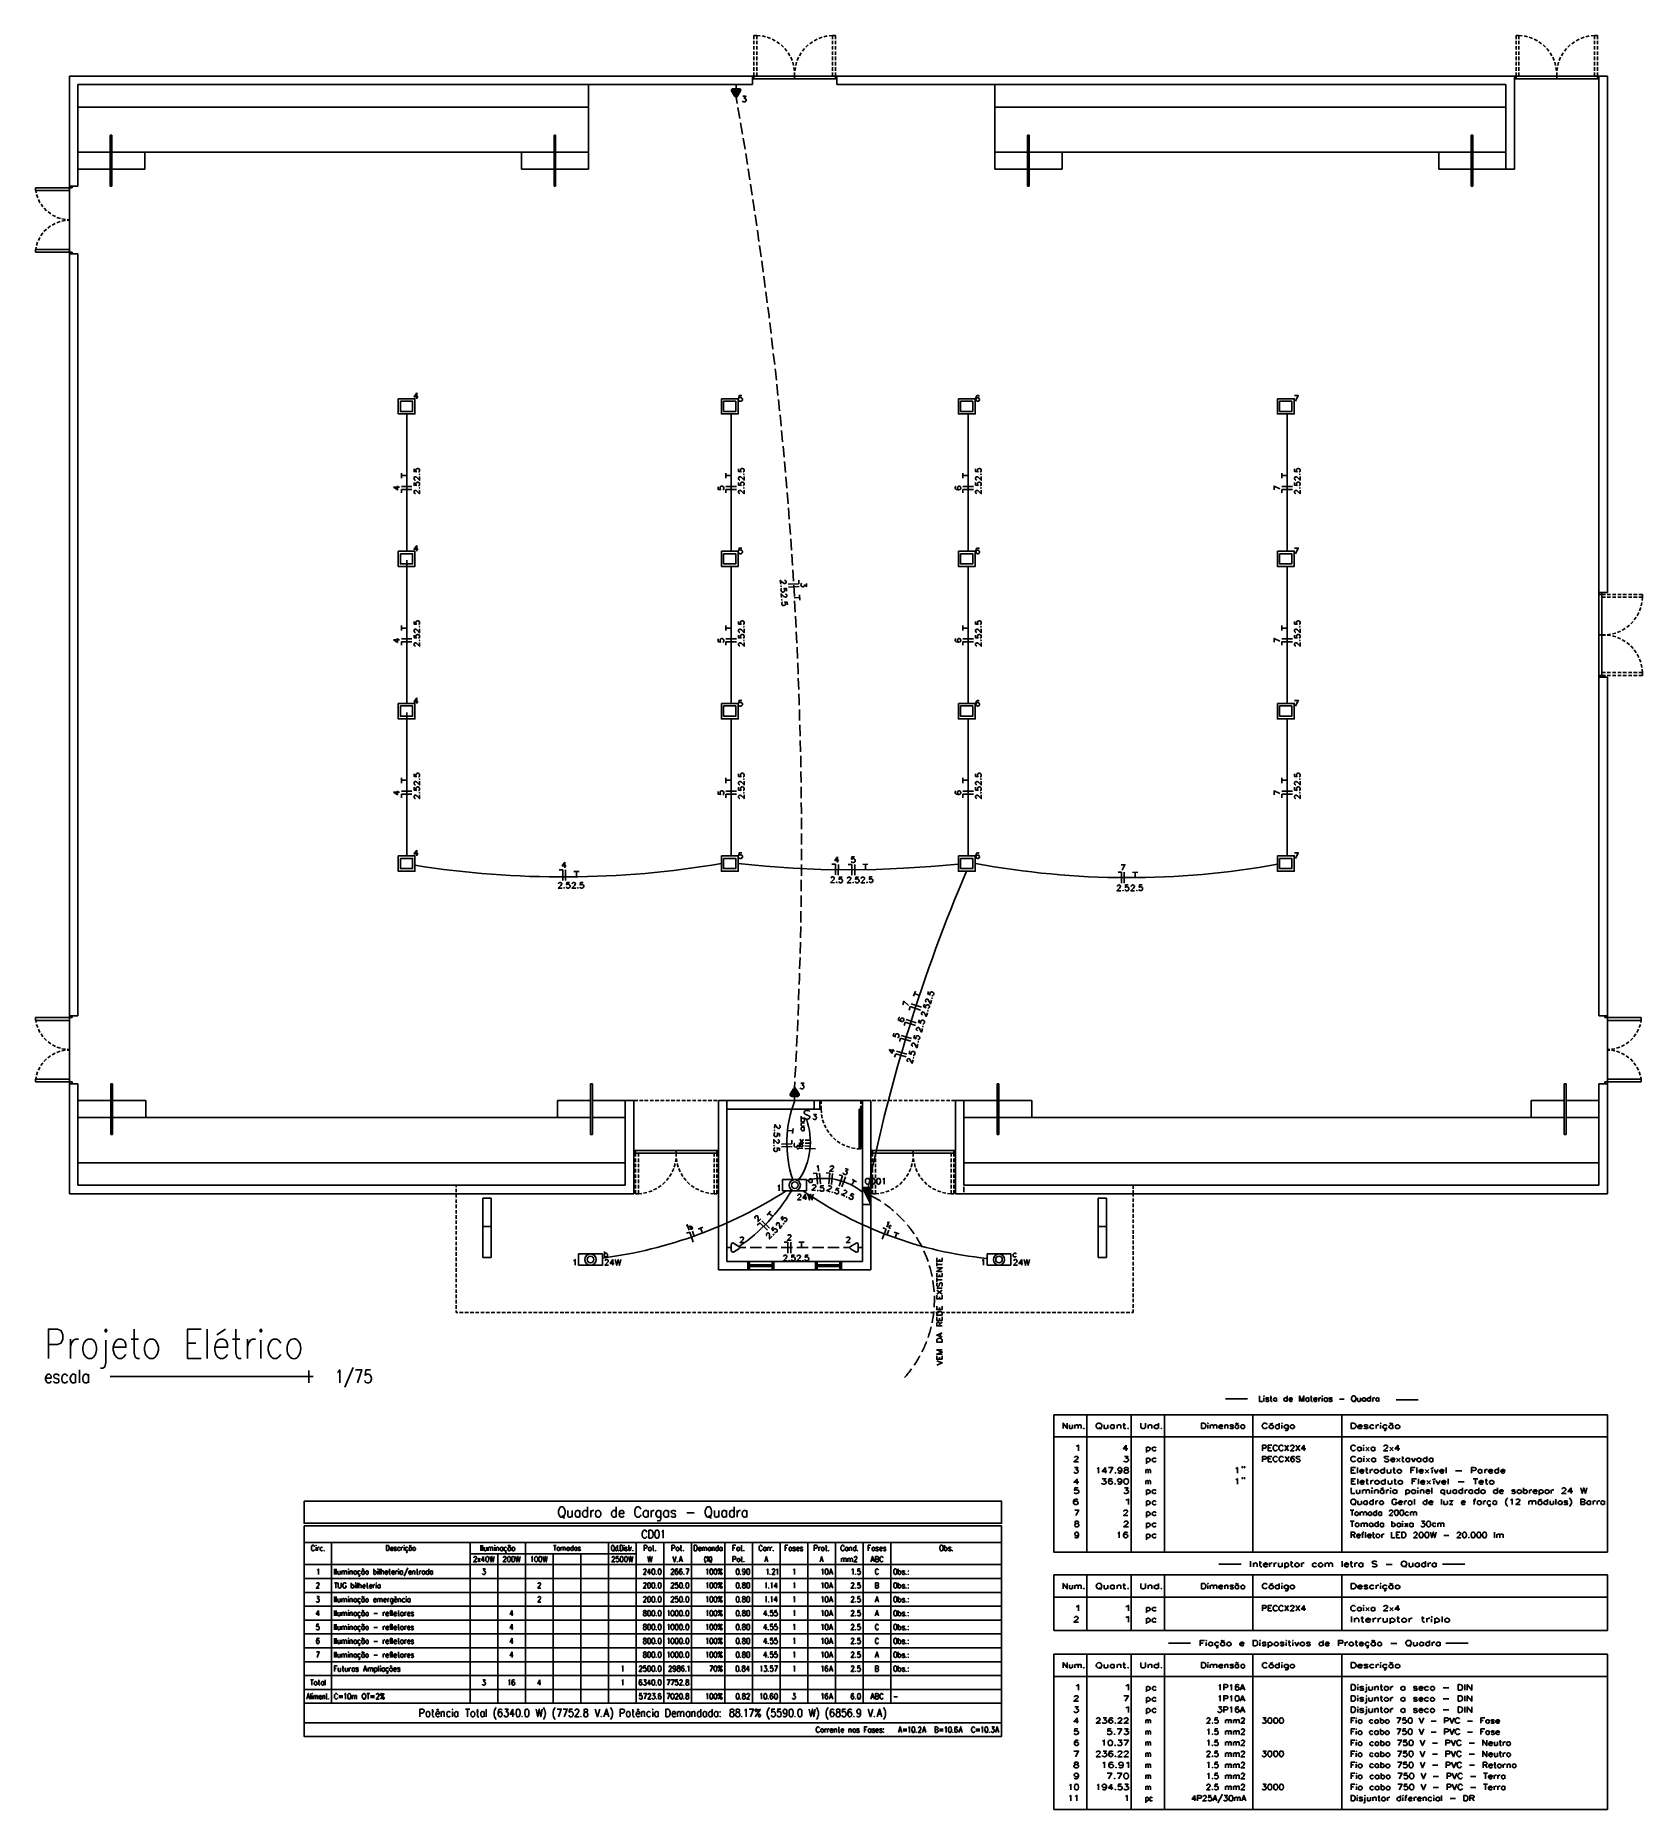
# Model space of a CAD drawing. Header units: millimetres. Extents: x 58 to 939, y 54 to 473.
# Drawn here: x 191.4 to 571.1, y 53.8 to 472.9 of the extents above; entities that cross this region are included whole.
import ezdxf

# ---------------------------------------------------------------- set-up
doc = ezdxf.new("R2010")
doc.units = ezdxf.units.MM
doc.layers.add('PDF_Geometry', color=7, linetype='Continuous')
doc.layers.add('PDF_Solid Fills', color=7, linetype='Continuous')

msp = doc.modelspace()

# ---------------------------------------------------------------- linework, layer by layer
at = {"layer": 'PDF_Geometry', "color": 8, "lineweight": -3, "true_color": 0x797979}
for points in [[(361.16, 472.92), (361.16, 472.08)], [(361.84, 472.92), (361.16, 472.92)], [(361.16, 471.65), (361.16, 470.85)], [(361.16, 470.42), (361.16, 469.58)], [(361.84, 472.08), (361.84, 472.92)], [(362.64, 472.84), (361.84, 472.92)], [(361.84, 470.85), (361.84, 471.65)], [(361.84, 469.58), (361.84, 470.42)], [(363.87, 472.63), (363.06, 472.8)], [(365.05, 472.2), (364.29, 472.5)], [(366.2, 471.65), (365.43, 472.03)], [(367.21, 470.97), (366.53, 471.44)], [(368.14, 470.13), (367.55, 470.72)], [(368.95, 469.2), (368.44, 469.83)], [(373.1, 469.83), (372.59, 469.2)], [(373.99, 470.72), (373.39, 470.13)], [(375, 471.44), (374.32, 470.97)], [(376.1, 472.03), (375.34, 471.65)], [(377.25, 472.5), (376.48, 472.2)], [(378.47, 472.8), (377.67, 472.63)], [(379.7, 472.92), (378.9, 472.84)], [(379.7, 472.08), (379.7, 472.92)], [(379.7, 472.92), (380.38, 472.92)], [(379.7, 470.85), (379.7, 471.65)], [(379.7, 469.58), (379.7, 470.42)], [(380.38, 472.92), (380.38, 472.08)], [(380.38, 471.65), (380.38, 470.85)], [(380.38, 470.42), (380.38, 469.58)], [(541.21, 472.92), (541.21, 472.08)], [(541.89, 472.92), (541.21, 472.92)], [(541.21, 471.65), (541.21, 470.85)], [(541.21, 470.42), (541.21, 469.58)], [(541.89, 472.08), (541.89, 472.92)], [(542.69, 472.84), (541.89, 472.92)], [(541.89, 470.85), (541.89, 471.65)], [(541.89, 469.58), (541.89, 470.42)], [(543.92, 472.63), (543.11, 472.8)], [(545.1, 472.2), (544.34, 472.5)], [(546.25, 471.65), (545.48, 472.03)], [(547.26, 470.97), (546.58, 471.44)], [(548.19, 470.13), (547.6, 470.72)], [(549, 469.2), (548.49, 469.83)], [(553.15, 469.83), (552.64, 469.2)], [(554.04, 470.72), (553.44, 470.13)], [(555.05, 471.44), (554.37, 470.97)], [(556.15, 472.03), (555.39, 471.65)], [(557.3, 472.5), (556.53, 472.2)], [(558.52, 472.8), (557.72, 472.63)], [(559.75, 472.92), (558.95, 472.84)], [(559.75, 472.08), (559.75, 472.92)], [(559.75, 472.92), (560.43, 472.92)], [(559.75, 470.85), (559.75, 471.65)], [(559.75, 469.58), (559.75, 470.42)], [(560.43, 472.92), (560.43, 472.08)], [(560.43, 471.65), (560.43, 470.85)], [(560.43, 470.42), (560.43, 469.58)], [(361.16, 469.15), (361.16, 468.35)], [(361.16, 467.93), (361.16, 467.08)], [(361.16, 466.66), (361.16, 465.85)], [(361.16, 465.43), (361.16, 464.58)], [(361.84, 468.35), (361.84, 469.15)], [(361.84, 467.08), (361.84, 467.93)], [(361.84, 465.85), (361.84, 466.66)], [(361.84, 464.58), (361.84, 465.43)], [(369.63, 468.14), (369.2, 468.86)], [(370.18, 467), (369.84, 467.76)], [(370.51, 465.81), (370.3, 466.61)], [(370.73, 464.58), (370.6, 465.39)], [(370.94, 465.39), (370.81, 464.58)], [(371.23, 466.61), (371.02, 465.81)], [(371.7, 467.76), (371.36, 467)], [(372.33, 468.86), (371.91, 468.14)], [(379.7, 468.35), (379.7, 469.15)], [(379.7, 467.08), (379.7, 467.93)], [(379.7, 465.85), (379.7, 466.66)], [(379.7, 464.58), (379.7, 465.43)], [(380.38, 469.15), (380.38, 468.35)], [(380.38, 467.93), (380.38, 467.08)], [(380.38, 466.66), (380.38, 465.85)], [(380.38, 465.43), (380.38, 464.58)], [(541.21, 469.15), (541.21, 468.35)], [(541.21, 467.93), (541.21, 467.08)], [(541.21, 466.66), (541.21, 465.85)], [(541.21, 465.43), (541.21, 464.58)], [(541.89, 468.35), (541.89, 469.15)], [(541.89, 467.08), (541.89, 467.93)], [(541.89, 465.85), (541.89, 466.66)], [(541.89, 464.58), (541.89, 465.43)], [(549.68, 468.14), (549.25, 468.86)], [(550.23, 467), (549.89, 467.76)], [(550.56, 465.81), (550.35, 466.61)], [(550.78, 464.58), (550.65, 465.39)], [(550.99, 465.39), (550.86, 464.58)], [(551.28, 466.61), (551.07, 465.81)], [(551.75, 467.76), (551.41, 467)], [(552.38, 468.86), (551.96, 468.14)], [(559.75, 468.35), (559.75, 469.15)], [(559.75, 467.08), (559.75, 467.93)], [(559.75, 465.85), (559.75, 466.66)], [(559.75, 464.58), (559.75, 465.43)], [(560.43, 469.15), (560.43, 468.35)], [(560.43, 467.93), (560.43, 467.08)], [(560.43, 466.66), (560.43, 465.85)], [(560.43, 465.43), (560.43, 464.58)], [(199.4, 437.32), (199.4, 463.31)], [(199.4, 463.31), (360.78, 463.31)], [(201.43, 461.32), (360.78, 461.32)], [(201.43, 437.32), (201.43, 461.32)], [(322.08, 461.32), (322.08, 445.32)], [(360.78, 461.32), (360.78, 463.31)], [(361.16, 463.31), (360.78, 463.31)], [(360.78, 463.31), (360.78, 462.68)], [(360.78, 462.68), (361.16, 462.68)], [(360.78, 462.68), (380.76, 462.68)], [(361.16, 464.16), (361.16, 463.31)], [(361.16, 463.31), (361.84, 463.31)], [(361.16, 462.68), (361.16, 463.31)], [(361.16, 463.31), (361.16, 462.68)], [(361.84, 463.31), (361.84, 464.16)], [(379.7, 463.31), (361.84, 463.31)], [(370.77, 463.31), (370.77, 464.16)], [(370.77, 464.16), (370.77, 463.31)], [(370.77, 463.31), (370.77, 462.68)], [(379.7, 463.31), (379.7, 464.16)], [(380.38, 463.31), (379.7, 463.31)], [(380.38, 464.16), (380.38, 463.31)], [(380.76, 463.31), (380.38, 463.31)], [(380.38, 463.31), (380.38, 462.68)], [(380.38, 463.31), (380.38, 462.68)], [(380.38, 462.68), (380.76, 462.68)], [(380.76, 461.32), (380.76, 463.31)], [(380.76, 462.68), (380.76, 463.31)], [(380.76, 463.31), (540.83, 463.31)], [(380.76, 461.32), (538.79, 461.32)], [(418.1, 461.32), (418.1, 445.32)], [(538.79, 461.32), (538.79, 441.34)], [(540.83, 463.31), (540.83, 441.34)], [(541.21, 463.31), (540.83, 463.31)], [(540.83, 463.31), (540.83, 462.68)], [(540.83, 462.68), (541.21, 462.68)], [(540.83, 462.68), (560.81, 462.68)], [(541.21, 464.16), (541.21, 463.31)], [(541.21, 463.31), (541.89, 463.31)], [(541.21, 462.68), (541.21, 463.31)], [(541.21, 463.31), (541.21, 462.68)], [(541.89, 463.31), (541.89, 464.16)], [(559.75, 463.31), (541.89, 463.31)], [(550.82, 463.31), (550.82, 464.16)], [(550.82, 464.16), (550.82, 463.31)], [(550.82, 463.31), (550.82, 462.68)], [(559.75, 463.31), (559.75, 464.16)], [(560.43, 463.31), (559.75, 463.31)], [(560.43, 464.16), (560.43, 463.31)], [(560.81, 463.31), (560.43, 463.31)], [(560.43, 463.31), (560.43, 462.68)], [(560.43, 463.31), (560.43, 462.68)], [(560.43, 462.68), (560.81, 462.68)], [(560.81, 341.3), (560.81, 463.31)], [(562.8, 463.31), (560.81, 463.31)], [(560.81, 462.68), (560.81, 463.31)], [(562.8, 341.3), (562.8, 463.31)], [(201.43, 455.99), (322.08, 455.99)], [(418.1, 455.99), (538.79, 455.99)], [(209.05, 449.34), (209.05, 437.32)], [(209.47, 449.34), (209.05, 449.34)], [(209.47, 449.34), (209.47, 437.32)], [(313.91, 449.34), (313.91, 437.32)], [(314.29, 449.34), (313.91, 449.34)], [(314.29, 449.34), (314.29, 437.32)], [(425.76, 449.34), (425.76, 437.32)], [(426.18, 449.34), (425.76, 449.34)], [(426.18, 449.34), (426.18, 437.32)], [(530.62, 449.34), (530.62, 437.32)], [(531.01, 449.34), (530.62, 449.34)], [(531.01, 449.34), (531.01, 437.32)], [(201.43, 441.34), (201.43, 445.32)], [(201.43, 445.32), (209.05, 445.32)], [(322.08, 445.32), (201.43, 445.32)], [(209.47, 445.32), (217.26, 445.32)], [(217.26, 445.32), (217.26, 441.34)], [(306.25, 441.34), (306.25, 445.32)], [(306.25, 445.32), (313.91, 445.32)], [(314.29, 445.32), (322.08, 445.32)], [(322.08, 445.32), (322.08, 441.34)], [(418.1, 441.34), (418.1, 445.32)], [(418.1, 445.32), (425.76, 445.32)], [(538.79, 445.32), (418.1, 445.32)], [(426.18, 445.32), (433.97, 445.32)], [(433.97, 445.32), (433.97, 441.34)], [(522.96, 441.34), (522.96, 445.32)], [(522.96, 445.32), (530.62, 445.32)], [(531.01, 445.32), (538.79, 445.32)], [(538.79, 445.32), (538.79, 441.34)], [(201.43, 441.34), (209.05, 441.34)], [(209.05, 441.34), (201.43, 441.34)], [(217.26, 441.34), (209.47, 441.34)], [(313.91, 441.34), (306.25, 441.34)], [(322.08, 441.34), (314.29, 441.34)], [(425.76, 441.34), (418.1, 441.34)], [(433.97, 441.34), (426.18, 441.34)], [(530.62, 441.34), (522.96, 441.34)], [(538.79, 441.34), (531.01, 441.34)], [(538.79, 441.34), (540.83, 441.34)], [(191.4, 436.94), (199.4, 436.94)], [(191.4, 436.26), (191.4, 436.94)], [(199.4, 436.26), (191.4, 436.26)], [(191.44, 436.26), (191.56, 435.75)], [(199.4, 436.94), (199.4, 437.32)], [(199.4, 437.32), (200.07, 437.32)], [(201.43, 437.32), (199.4, 437.32)], [(199.4, 436.94), (199.4, 436.26)], [(200.07, 436.94), (199.4, 436.94)], [(199.4, 436.94), (200.07, 436.94)], [(199.4, 422.37), (199.4, 436.26)], [(200.07, 437.32), (200.07, 436.94)], [(209.47, 437.32), (209.05, 437.32)], [(314.29, 437.32), (313.91, 437.32)], [(426.18, 437.32), (425.76, 437.32)], [(531.01, 437.32), (530.62, 437.32)], [(191.65, 435.33), (191.95, 434.57)], [(192.07, 434.19), (192.45, 433.42)], [(192.71, 433.09), (193.17, 432.41)], [(193.43, 432.11), (194.02, 431.52)], [(194.95, 427.92), (194.32, 427.41)], [(194.36, 431.22), (194.99, 430.76)], [(196.05, 428.51), (195.33, 428.13)], [(195.38, 430.5), (196.09, 430.12)], [(197.24, 428.98), (196.43, 428.68)], [(196.48, 429.95), (197.28, 429.7)], [(198.42, 429.23), (197.62, 429.06)], [(197.66, 429.57), (198.47, 429.44)], [(199.4, 429.27), (198.85, 429.23)], [(198.89, 429.4), (199.44, 429.36)], [(191.9, 424.11), (191.65, 423.31)], [(192.45, 425.21), (192.07, 424.49)], [(193.13, 426.27), (192.67, 425.59)], [(193.98, 427.16), (193.39, 426.57)], [(199.4, 422.37), (191.4, 422.37)], [(191.4, 421.7), (191.4, 422.37)], [(191.4, 421.7), (199.4, 421.7)], [(191.52, 422.92), (191.44, 422.37)], [(199.4, 421.7), (199.4, 422.37)], [(199.4, 421.32), (199.4, 421.7)], [(199.4, 421.7), (200.07, 421.7)], [(199.4, 421.7), (200.07, 421.7)], [(200.07, 421.32), (199.4, 421.32)], [(201.43, 421.32), (199.4, 421.32)], [(199.4, 321.28), (199.4, 421.32)], [(200.07, 421.7), (200.07, 421.32)], [(201.43, 341.3), (201.43, 421.32)], [(201.43, 241.27), (201.43, 341.3)], [(562.8, 341.3), (560.81, 341.3)], [(560.81, 341.3), (560.81, 340.88)], [(560.81, 341.3), (560.81, 321.28)], [(561.49, 341.3), (560.81, 341.3)], [(560.81, 340.88), (561.49, 340.88)], [(561.49, 340.88), (560.81, 340.88)], [(561.49, 340.88), (561.49, 341.3)], [(562.33, 340.88), (561.49, 340.88)], [(561.49, 340.88), (561.49, 340.24)], [(561.49, 340.24), (562.33, 340.24)], [(561.49, 322.38), (561.49, 340.24)], [(563.56, 340.88), (562.76, 340.88)], [(562.76, 340.24), (563.56, 340.24)], [(564.83, 340.88), (563.98, 340.88)], [(563.98, 340.24), (564.83, 340.24)], [(566.06, 340.88), (565.25, 340.88)], [(565.25, 340.24), (566.06, 340.24)], [(567.33, 340.88), (566.48, 340.88)], [(566.48, 340.24), (567.33, 340.24)], [(568.56, 340.88), (567.75, 340.88)], [(567.75, 340.24), (568.56, 340.24)], [(569.83, 340.88), (568.98, 340.88)], [(568.98, 340.24), (569.83, 340.24)], [(571.1, 340.88), (570.25, 340.88)], [(570.25, 340.24), (571.1, 340.24)], [(571.01, 339.4), (571.1, 340.2)], [(571.1, 340.24), (571.1, 340.88)], [(569.15, 334.83), (569.61, 335.5)], [(569.83, 335.84), (570.21, 336.6)], [(570.38, 336.99), (570.67, 337.75)], [(570.8, 338.17), (570.97, 338.97)], [(561.49, 331.31), (560.81, 331.31)], [(562.33, 331.31), (561.49, 331.31)], [(561.49, 331.27), (562.33, 331.27)], [(562.76, 331.31), (563.56, 331.44)], [(563.56, 331.14), (562.76, 331.27)], [(563.98, 331.52), (564.79, 331.74)], [(565.17, 331.86), (565.93, 332.2)], [(566.31, 332.41), (567.03, 332.84)], [(567.37, 333.09), (568.01, 333.6)], [(568.3, 333.89), (568.9, 334.49)], [(564.79, 330.85), (563.98, 331.06)], [(565.93, 330.38), (565.17, 330.72)], [(567.03, 329.75), (566.31, 330.17)], [(568.01, 328.98), (567.37, 329.49)], [(568.9, 328.09), (568.3, 328.69)], [(569.61, 327.08), (569.15, 327.76)], [(570.21, 325.98), (569.83, 326.74)], [(570.67, 324.83), (570.38, 325.6)], [(570.97, 323.61), (570.8, 324.41)], [(571.1, 322.38), (571.01, 323.18)], [(199.4, 241.27), (199.4, 321.28)], [(560.81, 321.7), (560.81, 241.27)], [(560.81, 321.7), (560.81, 321.28)], [(561.49, 321.7), (560.81, 321.7)], [(561.49, 321.7), (560.81, 321.7)], [(560.81, 321.28), (562.8, 321.28)], [(560.81, 321.28), (561.49, 321.28)], [(561.49, 321.7), (561.49, 322.38)], [(561.49, 322.38), (562.33, 322.38)], [(562.33, 321.7), (561.49, 321.7)], [(561.49, 321.28), (561.49, 321.7)], [(562.76, 322.38), (563.56, 322.38)], [(563.56, 321.7), (562.76, 321.7)], [(562.8, 321.28), (562.8, 241.27)], [(563.98, 322.38), (564.83, 322.38)], [(564.83, 321.7), (563.98, 321.7)], [(565.25, 322.38), (566.06, 322.38)], [(566.06, 321.7), (565.25, 321.7)], [(566.48, 322.38), (567.33, 322.38)], [(567.33, 321.7), (566.48, 321.7)], [(567.75, 322.38), (568.56, 322.38)], [(568.56, 321.7), (567.75, 321.7)], [(568.98, 322.38), (569.83, 322.38)], [(569.83, 321.7), (568.98, 321.7)], [(570.25, 322.38), (571.1, 322.38)], [(571.1, 321.7), (570.25, 321.7)], [(571.1, 322.38), (571.1, 321.7)], [(191.4, 240.89), (199.4, 240.89)], [(191.4, 240.21), (191.4, 240.89)], [(199.4, 240.21), (191.4, 240.21)], [(191.44, 240.21), (191.56, 239.7)], [(191.65, 239.28), (191.95, 238.51)], [(201.43, 241.27), (199.4, 241.27)], [(199.4, 240.89), (199.4, 241.27)], [(199.4, 241.27), (200.07, 241.27)], [(199.4, 240.89), (199.4, 240.21)], [(200.07, 240.89), (199.4, 240.89)], [(199.4, 240.89), (200.07, 240.89)], [(199.4, 226.32), (199.4, 240.21)], [(200.07, 241.27), (200.07, 240.89)], [(560.81, 241.27), (562.8, 241.27)], [(562.16, 241.27), (562.16, 240.89)], [(562.8, 241.27), (562.16, 241.27)], [(562.16, 240.89), (562.8, 240.89)], [(562.8, 240.89), (562.16, 240.89)], [(562.8, 240.89), (562.8, 241.27)], [(570.8, 240.89), (562.8, 240.89)], [(562.8, 240.89), (562.8, 240.21)], [(562.8, 240.21), (570.8, 240.21)], [(562.8, 226.32), (562.8, 240.21)], [(570.29, 238.51), (570.59, 239.28)], [(570.67, 239.7), (570.8, 240.21)], [(570.8, 240.21), (570.8, 240.89)], [(192.07, 238.13), (192.45, 237.37)], [(192.71, 237.03), (193.17, 236.36)], [(193.43, 236.06), (194.02, 235.47)], [(194.36, 235.17), (194.99, 234.7)], [(567.24, 234.7), (567.88, 235.17)], [(568.22, 235.47), (568.81, 236.06)], [(569.06, 236.36), (569.53, 237.03)], [(569.78, 237.37), (570.17, 238.13)], [(193.98, 231.11), (193.39, 230.51)], [(194.95, 231.87), (194.32, 231.36)], [(196.05, 232.46), (195.33, 232.08)], [(195.38, 234.45), (196.09, 234.07)], [(197.24, 232.93), (196.43, 232.63)], [(196.48, 233.9), (197.28, 233.65)], [(198.42, 233.18), (197.62, 233.01)], [(197.66, 233.52), (198.47, 233.39)], [(199.4, 233.22), (198.85, 233.18)], [(198.89, 233.35), (199.44, 233.31)], [(562.8, 233.31), (563.35, 233.35)], [(563.35, 233.18), (562.8, 233.22)], [(563.77, 233.39), (564.58, 233.52)], [(564.58, 233.01), (563.77, 233.18)], [(564.96, 233.65), (565.76, 233.9)], [(565.76, 232.63), (564.96, 232.93)], [(566.14, 234.07), (566.86, 234.45)], [(566.86, 232.08), (566.14, 232.46)], [(567.88, 231.36), (567.24, 231.87)], [(568.81, 230.51), (568.22, 231.11)], [(191.52, 226.87), (191.44, 226.32)], [(191.9, 228.06), (191.65, 227.25)], [(192.45, 229.16), (192.07, 228.44)], [(193.13, 230.22), (192.67, 229.54)], [(569.53, 229.54), (569.06, 230.22)], [(570.12, 228.44), (569.74, 229.16)], [(570.55, 227.25), (570.29, 228.06)], [(570.76, 226.32), (570.67, 226.87)], [(199.4, 226.32), (191.4, 226.32)], [(191.4, 225.69), (191.4, 226.32)], [(191.4, 225.69), (199.4, 225.69)], [(199.4, 225.69), (199.4, 226.32)], [(199.4, 225.26), (199.4, 225.69)], [(199.4, 225.69), (200.07, 225.69)], [(199.4, 225.69), (200.07, 225.69)], [(201.43, 225.26), (199.4, 225.26)], [(199.4, 199.27), (199.4, 225.26)], [(200.07, 225.69), (200.07, 225.26)], [(201.43, 201.26), (201.43, 225.26)], [(209.22, 225.26), (209.22, 213.28)], [(209.6, 225.26), (209.22, 225.26)], [(209.6, 225.26), (209.6, 213.28)], [(322.55, 225.26), (322.55, 213.28)], [(322.55, 225.26), (322.97, 225.26)], [(322.97, 225.26), (322.97, 213.28)], [(418.61, 225.26), (418.61, 213.28)], [(418.99, 225.26), (418.61, 225.26)], [(418.99, 225.26), (418.99, 213.28)], [(552.6, 225.26), (552.6, 213.28)], [(552.6, 225.26), (553.02, 225.26)], [(553.02, 225.26), (553.02, 213.28)], [(560.81, 225.26), (562.8, 225.26)], [(560.81, 225.26), (560.81, 201.26)], [(562.16, 225.69), (562.16, 225.26)], [(562.8, 225.69), (562.16, 225.69)], [(562.8, 225.69), (562.16, 225.69)], [(562.8, 225.69), (562.8, 226.32)], [(562.8, 226.32), (570.8, 226.32)], [(570.8, 225.69), (562.8, 225.69)], [(562.8, 225.26), (562.8, 225.69)], [(562.8, 225.26), (562.8, 199.27)], [(570.8, 225.69), (570.8, 226.32)], [(201.43, 217.26), (201.43, 221.28)], [(201.43, 221.28), (209.22, 221.28)], [(209.6, 221.28), (217.43, 221.28)], [(217.43, 221.28), (217.43, 217.26)], [(322.55, 221.28), (314.76, 221.28)], [(314.76, 221.28), (314.76, 217.26)], [(330.76, 221.28), (322.97, 221.28)], [(330.76, 221.28), (330.76, 201.26)], [(330.76, 221.28), (332.75, 221.28)], [(331.19, 221.28), (330.76, 221.28)], [(330.76, 221.28), (330.76, 220.23)], [(330.76, 217.26), (330.76, 221.28)], [(330.76, 219.8), (330.76, 219)], [(330.76, 218.57), (330.76, 217.73)], [(332.46, 221.28), (331.61, 221.28)], [(332.75, 221.28), (332.75, 199.27)], [(333.68, 221.28), (332.84, 221.28)], [(334.95, 221.28), (334.11, 221.28)], [(336.18, 221.28), (335.33, 221.28)], [(337.45, 221.28), (336.6, 221.28)], [(338.68, 221.28), (337.83, 221.28)], [(339.95, 221.28), (339.1, 221.28)], [(341.18, 221.28), (340.37, 221.28)], [(342.45, 221.28), (341.6, 221.28)], [(343.67, 221.28), (342.87, 221.28)], [(344.94, 221.28), (344.1, 221.28)], [(346.17, 221.28), (345.37, 221.28)], [(347.44, 221.28), (346.6, 221.28)], [(348.67, 221.28), (347.87, 221.28)], [(349.94, 221.28), (349.09, 221.28)], [(351.21, 221.28), (350.36, 221.28)], [(352.44, 221.28), (351.59, 221.28)], [(352.78, 181.28), (352.78, 221.28)], [(352.78, 221.28), (354.77, 221.28)], [(353.71, 221.28), (352.86, 221.28)], [(354.93, 221.28), (354.09, 221.28)], [(354.77, 183.27), (354.77, 221.28)], [(354.77, 221.28), (375.38, 221.28)], [(375.38, 219.25), (354.77, 219.25)], [(356.21, 221.28), (355.36, 221.28)], [(357.43, 221.28), (356.59, 221.28)], [(358.7, 221.28), (357.86, 221.28)], [(359.93, 221.28), (359.13, 221.28)], [(361.2, 221.28), (360.35, 221.28)], [(362.43, 221.28), (361.62, 221.28)], [(363.7, 221.28), (362.85, 221.28)], [(364.93, 221.28), (364.12, 221.28)], [(366.2, 221.28), (365.35, 221.28)], [(367.42, 221.28), (366.62, 221.28)], [(368.69, 221.28), (367.85, 221.28)], [(369.92, 221.28), (369.12, 221.28)], [(371.19, 221.28), (370.34, 221.28)], [(372.46, 221.28), (371.61, 221.28)], [(373.69, 221.28), (372.84, 221.28)], [(374.96, 221.28), (374.11, 221.28)], [(376.19, 221.28), (375.34, 221.28)], [(375.38, 221.28), (376.7, 221.28)], [(375.38, 219.25), (375.38, 221.28)], [(375.38, 219.25), (376.7, 219.25)], [(377.46, 221.28), (376.61, 221.28)], [(376.7, 219.25), (376.7, 221.28)], [(376.7, 221.28), (376.7, 220.48)], [(377.03, 221.28), (376.7, 221.28)], [(376.7, 221.28), (376.7, 220.48)], [(376.7, 220.06), (376.7, 219.25)], [(376.7, 220.06), (376.7, 219.25)], [(376.7, 219.25), (377.03, 219.25)], [(377.03, 221.28), (386.43, 221.28)], [(377.03, 220.48), (377.03, 221.28)], [(377.03, 219.25), (377.03, 220.06)], [(377.03, 219.25), (377.08, 218.36)], [(377.12, 217.98), (377.29, 217.14)], [(378.68, 221.28), (377.88, 221.28)], [(379.95, 221.28), (379.11, 221.28)], [(381.18, 221.28), (380.38, 221.28)], [(382.45, 221.28), (381.61, 221.28)], [(383.68, 221.28), (382.88, 221.28)], [(384.95, 221.28), (384.1, 221.28)], [(386.18, 221.28), (385.37, 221.28)], [(386.43, 219.25), (386.05, 219.25)], [(386.05, 219.25), (386.05, 209.85)], [(386.43, 220.48), (386.43, 221.28)], [(386.43, 221.28), (386.77, 221.28)], [(386.43, 219.25), (386.43, 220.06)], [(386.77, 219.25), (386.43, 219.25)], [(386.43, 209.85), (386.43, 219.25)], [(387.45, 221.28), (386.6, 221.28)], [(386.77, 221.28), (388.76, 221.28)], [(386.77, 221.28), (386.77, 183.27)], [(386.77, 220.48), (386.77, 221.28)], [(386.77, 221.28), (386.77, 220.48)], [(386.77, 219.25), (386.77, 220.06)], [(386.77, 220.06), (386.77, 219.25)], [(388.68, 221.28), (387.87, 221.28)], [(388.76, 221.28), (388.76, 181.28)], [(389.95, 221.28), (389.1, 221.28)], [(391.22, 221.28), (390.37, 221.28)], [(392.44, 221.28), (391.6, 221.28)], [(393.71, 221.28), (392.87, 221.28)], [(394.94, 221.28), (394.09, 221.28)], [(396.21, 221.28), (395.36, 221.28)], [(397.44, 221.28), (396.63, 221.28)], [(398.71, 221.28), (397.86, 221.28)], [(399.94, 221.28), (399.13, 221.28)], [(401.21, 221.28), (400.36, 221.28)], [(402.43, 221.28), (401.63, 221.28)], [(403.7, 221.28), (402.86, 221.28)], [(404.93, 221.28), (404.13, 221.28)], [(406.2, 221.28), (405.36, 221.28)], [(407.43, 221.28), (406.63, 221.28)], [(408.7, 221.28), (407.85, 221.28)], [(408.78, 221.28), (408.78, 199.27)], [(408.78, 221.28), (410.77, 221.28)], [(409.97, 221.28), (409.12, 221.28)], [(410.77, 221.28), (410.35, 221.28)], [(410.77, 221.28), (410.77, 201.26)], [(410.77, 220.23), (410.77, 221.28)], [(410.77, 217.26), (410.77, 221.28)], [(410.77, 221.28), (418.61, 221.28)], [(410.77, 219), (410.77, 219.8)], [(410.77, 217.73), (410.77, 218.57)], [(418.99, 221.28), (426.78, 221.28)], [(426.78, 221.28), (426.78, 217.26)], [(552.6, 221.28), (544.81, 221.28)], [(544.81, 221.28), (544.81, 217.26)], [(560.81, 221.28), (553.02, 221.28)], [(560.81, 217.26), (560.81, 221.28)], [(209.22, 217.26), (201.43, 217.26)], [(217.43, 217.26), (209.6, 217.26)], [(314.76, 217.26), (217.43, 217.26)], [(314.76, 217.26), (322.55, 217.26)], [(322.97, 217.26), (330.76, 217.26)], [(330.76, 217.3), (330.76, 216.46)], [(330.76, 216.08), (330.76, 215.23)], [(330.76, 214.81), (330.76, 213.96)], [(377.37, 216.75), (377.63, 215.95)], [(377.8, 215.57), (378.13, 214.81)], [(378.35, 214.47), (378.81, 213.75)], [(410.77, 216.46), (410.77, 217.3)], [(418.61, 217.26), (410.77, 217.26)], [(410.77, 215.23), (410.77, 216.08)], [(410.77, 213.96), (410.77, 214.81)], [(426.78, 217.26), (418.99, 217.26)], [(426.78, 217.26), (544.81, 217.26)], [(544.81, 217.26), (552.6, 217.26)], [(553.02, 217.26), (560.81, 217.26)], [(209.6, 213.28), (209.22, 213.28)], [(322.55, 213.28), (322.97, 213.28)], [(330.76, 213.58), (330.76, 212.73)], [(330.76, 212.31), (330.76, 211.46)], [(330.76, 211.08), (330.76, 210.23)], [(330.76, 209.81), (330.76, 208.96)], [(379.07, 213.41), (379.62, 212.77)], [(379.91, 212.48), (380.51, 211.93)], [(380.84, 211.67), (381.56, 211.21)], [(381.9, 211), (382.66, 210.66)], [(383.05, 210.49), (383.81, 210.23)], [(384.23, 210.11), (385.04, 209.94)], [(385.46, 209.9), (386.35, 209.85)], [(386.05, 209.85), (386.43, 209.85)], [(410.77, 212.73), (410.77, 213.58)], [(410.77, 211.46), (410.77, 212.31)], [(410.77, 210.23), (410.77, 211.08)], [(410.77, 208.96), (410.77, 209.81)], [(418.99, 213.28), (418.61, 213.28)], [(552.6, 213.28), (553.02, 213.28)], [(330.76, 206.59), (201.43, 206.59)], [(330.76, 208.54), (330.76, 207.74)], [(330.76, 207.31), (330.76, 206.47)], [(330.76, 206.04), (330.76, 205.24)], [(332.75, 209.51), (333.17, 209.51)], [(332.75, 209.51), (352.78, 209.51)], [(332.75, 208.88), (332.75, 209.51)], [(333.17, 208.88), (332.75, 208.88)], [(333.17, 209.51), (333.17, 208.88)], [(333.17, 208.88), (333.17, 209.51)], [(333.17, 208.03), (333.17, 208.88)], [(333.17, 208.88), (333.85, 208.88)], [(333.17, 206.76), (333.17, 207.61)], [(333.17, 205.54), (333.17, 206.34)], [(333.85, 208.88), (333.85, 208.03)], [(351.72, 208.88), (333.85, 208.88)], [(333.85, 207.61), (333.85, 206.76)], [(333.85, 206.34), (333.85, 205.54)], [(342.32, 205.58), (342.53, 206.38)], [(342.62, 206.81), (342.74, 207.61)], [(342.78, 208.88), (342.78, 209.51)], [(342.78, 208.03), (342.78, 208.88)], [(342.78, 208.88), (342.78, 208.03)], [(342.83, 207.61), (342.95, 206.81)], [(343.04, 206.38), (343.25, 205.58)], [(352.35, 208.88), (351.72, 208.88)], [(351.72, 208.88), (351.72, 208.03)], [(351.72, 207.61), (351.72, 206.76)], [(351.72, 206.34), (351.72, 205.54)], [(352.35, 209.51), (352.78, 209.51)], [(352.35, 208.88), (352.35, 209.51)], [(352.35, 208.88), (352.35, 209.51)], [(352.35, 208.03), (352.35, 208.88)], [(352.78, 208.88), (352.35, 208.88)], [(352.35, 206.76), (352.35, 207.61)], [(352.35, 205.54), (352.35, 206.34)], [(352.78, 209.51), (352.78, 208.88)], [(389.18, 209.51), (388.76, 209.51)], [(388.76, 209.51), (388.76, 208.88)], [(408.78, 209.51), (388.76, 209.51)], [(388.76, 208.88), (389.18, 208.88)], [(389.18, 208.88), (389.18, 209.51)], [(389.18, 208.88), (389.18, 209.51)], [(389.18, 208.03), (389.18, 208.88)], [(389.18, 208.88), (389.86, 208.88)], [(389.18, 206.76), (389.18, 207.61)], [(389.18, 205.54), (389.18, 206.34)], [(389.86, 208.88), (389.86, 208.03)], [(389.86, 208.88), (407.73, 208.88)], [(389.86, 207.61), (389.86, 206.76)], [(389.86, 206.34), (389.86, 205.54)], [(398.33, 205.58), (398.54, 206.38)], [(398.62, 206.81), (398.75, 207.61)], [(398.79, 208.88), (398.79, 209.51)], [(398.79, 208.88), (398.79, 208.03)], [(398.79, 208.03), (398.79, 208.88)], [(398.84, 207.61), (398.96, 206.81)], [(399.05, 206.38), (399.26, 205.58)], [(408.4, 208.88), (407.73, 208.88)], [(407.73, 208.88), (407.73, 208.03)], [(407.73, 207.61), (407.73, 206.76)], [(407.73, 206.34), (407.73, 205.54)], [(408.78, 209.51), (408.4, 209.51)], [(408.4, 209.51), (408.4, 208.88)], [(408.4, 208.88), (408.4, 209.51)], [(408.4, 208.03), (408.4, 208.88)], [(408.4, 208.88), (408.78, 208.88)], [(408.4, 206.76), (408.4, 207.61)], [(408.4, 205.54), (408.4, 206.34)], [(408.78, 208.88), (408.78, 209.51)], [(410.77, 207.74), (410.77, 208.54)], [(410.77, 206.47), (410.77, 207.31)], [(560.81, 206.59), (410.77, 206.59)], [(410.77, 205.24), (410.77, 206.04)], [(330.76, 201.26), (201.43, 201.26)], [(290.76, 201.26), (290.76, 200.84)], [(291.81, 201.26), (290.76, 201.26)], [(293.04, 201.26), (292.24, 201.26)], [(294.31, 201.26), (293.46, 201.26)], [(295.54, 201.26), (294.73, 201.26)], [(296.81, 201.26), (295.96, 201.26)], [(298.04, 201.26), (297.23, 201.26)], [(299.31, 201.26), (298.46, 201.26)], [(300.53, 201.26), (299.73, 201.26)], [(301.8, 201.26), (300.96, 201.26)], [(303.07, 201.26), (302.23, 201.26)], [(304.3, 201.26), (303.46, 201.26)], [(305.57, 201.26), (304.73, 201.26)], [(306.8, 201.26), (305.95, 201.26)], [(308.07, 201.26), (307.22, 201.26)], [(309.3, 201.26), (308.45, 201.26)], [(310.57, 201.26), (309.72, 201.26)], [(311.8, 201.26), (310.99, 201.26)], [(313.07, 201.26), (312.22, 201.26)], [(314.29, 201.26), (313.49, 201.26)], [(315.56, 201.26), (314.72, 201.26)], [(316.79, 201.26), (315.99, 201.26)], [(318.06, 201.26), (317.21, 201.26)], [(319.29, 201.26), (318.48, 201.26)], [(320.56, 201.26), (319.71, 201.26)], [(321.79, 201.26), (320.98, 201.26)], [(323.06, 201.26), (322.21, 201.26)], [(324.33, 201.26), (323.48, 201.26)], [(325.55, 201.26), (324.71, 201.26)], [(326.82, 201.26), (325.98, 201.26)], [(328.05, 201.26), (327.21, 201.26)], [(329.32, 201.26), (328.48, 201.26)], [(330.76, 201.26), (329.75, 201.26)], [(330.76, 204.82), (330.76, 203.97)], [(330.76, 203.55), (330.76, 202.74)], [(330.76, 202.32), (330.76, 201.26)], [(333.17, 204.27), (333.17, 205.11)], [(333.17, 203.04), (333.17, 203.84)], [(333.17, 201.77), (333.17, 202.61)], [(333.17, 200.54), (333.17, 201.34)], [(333.85, 205.11), (333.85, 204.27)], [(333.85, 203.84), (333.85, 203.04)], [(333.85, 202.61), (333.85, 201.77)], [(333.85, 201.34), (333.85, 200.54)], [(338.55, 200.75), (339.23, 201.22)], [(339.57, 201.47), (340.16, 202.06)], [(340.46, 202.36), (340.96, 203)], [(341.22, 203.33), (341.64, 204.05)], [(341.85, 204.43), (342.19, 205.2)], [(343.38, 205.2), (343.72, 204.43)], [(343.93, 204.05), (344.35, 203.33)], [(344.61, 203), (345.11, 202.36)], [(345.41, 202.06), (346, 201.47)], [(346.34, 201.22), (347.02, 200.75)], [(351.72, 205.11), (351.72, 204.27)], [(351.72, 203.84), (351.72, 203.04)], [(351.72, 202.61), (351.72, 201.77)], [(351.72, 201.34), (351.72, 200.54)], [(352.35, 204.27), (352.35, 205.11)], [(352.35, 203.04), (352.35, 203.84)], [(352.35, 201.77), (352.35, 202.61)], [(352.35, 200.54), (352.35, 201.34)], [(389.18, 204.27), (389.18, 205.11)], [(389.18, 203.04), (389.18, 203.84)], [(389.18, 201.77), (389.18, 202.61)], [(389.18, 200.54), (389.18, 201.34)], [(389.86, 205.11), (389.86, 204.27)], [(389.86, 203.84), (389.86, 203.04)], [(389.86, 202.61), (389.86, 201.77)], [(389.86, 201.34), (389.86, 200.54)], [(394.56, 200.75), (395.24, 201.22)], [(395.58, 201.47), (396.17, 202.06)], [(396.47, 202.36), (396.97, 203)], [(397.23, 203.33), (397.65, 204.05)], [(397.86, 204.43), (398.2, 205.2)], [(399.39, 205.2), (399.73, 204.43)], [(399.94, 204.05), (400.36, 203.33)], [(400.61, 203), (401.12, 202.36)], [(401.42, 202.06), (402.01, 201.47)], [(402.35, 201.22), (403.03, 200.75)], [(407.73, 205.11), (407.73, 204.27)], [(407.73, 203.84), (407.73, 203.04)], [(407.73, 202.61), (407.73, 201.77)], [(407.73, 201.34), (407.73, 200.54)], [(408.4, 204.27), (408.4, 205.11)], [(408.4, 203.04), (408.4, 203.84)], [(408.4, 201.77), (408.4, 202.61)], [(408.4, 200.54), (408.4, 201.34)], [(410.77, 203.97), (410.77, 204.82)], [(410.77, 202.74), (410.77, 203.55)], [(410.77, 201.26), (410.77, 202.32)], [(411.2, 201.26), (410.77, 201.26)], [(560.81, 201.26), (410.77, 201.26)], [(412.47, 201.26), (411.62, 201.26)], [(413.7, 201.26), (412.85, 201.26)], [(414.97, 201.26), (414.12, 201.26)], [(416.19, 201.26), (415.39, 201.26)], [(417.46, 201.26), (416.62, 201.26)], [(418.69, 201.26), (417.89, 201.26)], [(419.96, 201.26), (419.11, 201.26)], [(421.19, 201.26), (420.38, 201.26)], [(422.46, 201.26), (421.61, 201.26)], [(423.69, 201.26), (422.88, 201.26)], [(424.96, 201.26), (424.11, 201.26)], [(426.18, 201.26), (425.38, 201.26)], [(427.45, 201.26), (426.61, 201.26)], [(428.72, 201.26), (427.88, 201.26)], [(429.95, 201.26), (429.11, 201.26)], [(431.22, 201.26), (430.38, 201.26)], [(432.45, 201.26), (431.6, 201.26)], [(433.72, 201.26), (432.87, 201.26)], [(434.95, 201.26), (434.1, 201.26)], [(436.22, 201.26), (435.37, 201.26)], [(437.45, 201.26), (436.64, 201.26)], [(438.72, 201.26), (437.87, 201.26)], [(439.94, 201.26), (439.14, 201.26)], [(441.21, 201.26), (440.37, 201.26)], [(442.44, 201.26), (441.64, 201.26)], [(443.71, 201.26), (442.86, 201.26)], [(444.94, 201.26), (444.13, 201.26)], [(446.21, 201.26), (445.36, 201.26)], [(447.48, 201.26), (446.63, 201.26)], [(448.71, 201.26), (447.86, 201.26)], [(449.98, 201.26), (449.13, 201.26)], [(450.78, 201.26), (450.36, 201.26)], [(450.78, 200.46), (450.78, 201.26)], [(213.2, 199.27), (199.4, 199.27)], [(332.75, 199.27), (213.2, 199.27)], [(290.76, 200.41), (290.76, 199.61)], [(290.76, 199.19), (290.76, 198.34)], [(290.76, 197.92), (290.76, 197.11)], [(297.06, 198.21), (297.06, 191.52)], [(299.1, 198.21), (297.06, 198.21)], [(299.1, 198.21), (299.1, 191.52)], [(333.17, 199.27), (333.17, 200.12)], [(333.85, 199.27), (333.17, 199.27)], [(333.85, 200.12), (333.85, 199.27)], [(333.85, 199.27), (334.66, 199.35)], [(335.08, 199.4), (335.88, 199.57)], [(336.31, 199.69), (337.07, 199.99)], [(337.45, 200.16), (338.21, 200.54)], [(347.36, 200.54), (348.12, 200.16)], [(348.5, 199.99), (349.26, 199.69)], [(349.69, 199.57), (350.49, 199.4)], [(350.91, 199.35), (351.72, 199.27)], [(351.72, 200.12), (351.72, 199.27)], [(351.72, 199.27), (352.35, 199.27)], [(352.35, 199.27), (352.35, 200.12)], [(389.18, 199.27), (389.18, 200.12)], [(389.86, 199.27), (389.18, 199.27)], [(389.86, 200.12), (389.86, 199.27)], [(389.86, 199.27), (390.67, 199.35)], [(391.09, 199.4), (391.89, 199.57)], [(392.32, 199.69), (393.08, 199.99)], [(393.46, 200.16), (394.22, 200.54)], [(403.37, 200.54), (404.13, 200.16)], [(404.51, 199.99), (405.27, 199.69)], [(405.69, 199.57), (406.5, 199.4)], [(406.92, 199.35), (407.73, 199.27)], [(407.73, 200.12), (407.73, 199.27)], [(407.73, 199.27), (408.4, 199.27)], [(408.4, 199.27), (408.4, 200.12)], [(509.29, 199.27), (408.78, 199.27)], [(410.77, 200.92), (410.77, 199.61)], [(442.48, 198.21), (442.48, 191.52)], [(444.47, 198.21), (442.48, 198.21)], [(444.47, 198.21), (444.47, 191.52)], [(450.78, 199.27), (450.78, 200.07)], [(450.78, 198.59), (450.78, 199.27)], [(450.78, 197.36), (450.78, 198.17)], [(562.8, 199.27), (509.29, 199.27)], [(290.76, 196.69), (290.76, 195.84)], [(290.76, 195.42), (290.76, 194.61)], [(290.76, 194.19), (290.76, 193.34)], [(290.76, 192.92), (290.76, 192.12)], [(450.78, 196.09), (450.78, 196.94)], [(450.78, 194.87), (450.78, 195.67)], [(450.78, 193.6), (450.78, 194.44)], [(450.78, 192.37), (450.78, 193.17)], [(290.76, 191.69), (290.76, 190.85)], [(290.76, 190.42), (290.76, 189.62)], [(290.76, 189.19), (290.76, 188.35)], [(297.06, 191.52), (297.06, 184.2)], [(299.1, 191.52), (297.06, 191.52)], [(299.1, 191.52), (299.1, 184.2)], [(442.48, 191.52), (442.48, 184.2)], [(444.47, 191.52), (442.48, 191.52)], [(444.47, 191.52), (444.47, 184.2)], [(450.78, 191.1), (450.78, 191.95)], [(450.78, 189.83), (450.78, 190.68)], [(450.78, 188.6), (450.78, 189.45)], [(290.76, 187.92), (290.76, 187.08)], [(290.76, 186.7), (290.76, 185.85)], [(290.76, 185.43), (290.76, 184.58)], [(450.78, 187.33), (450.78, 188.18)], [(450.78, 186.1), (450.78, 186.95)], [(450.78, 184.83), (450.78, 185.68)], [(290.76, 184.2), (290.76, 183.35)], [(290.76, 182.93), (290.76, 182.08)], [(290.76, 181.66), (290.76, 180.85)], [(290.76, 180.43), (290.76, 179.58)], [(299.1, 184.2), (297.06, 184.2)], [(359.72, 181.28), (352.78, 181.28)], [(359.72, 183.27), (354.77, 183.27)], [(359.72, 183.27), (359.72, 181.28)], [(359.72, 183.27), (360.1, 183.27)], [(360.1, 181.28), (359.72, 181.28)], [(360.1, 183.27), (360.1, 181.28)], [(360.1, 183.27), (365.43, 183.27)], [(360.1, 182.46), (365.43, 182.46)], [(365.43, 182.08), (360.1, 182.08)], [(360.1, 181.28), (365.43, 181.28)], [(365.43, 183.27), (365.43, 181.28)], [(365.43, 183.27), (365.86, 183.27)], [(365.86, 181.28), (365.43, 181.28)], [(365.86, 183.27), (365.86, 181.28)], [(375.72, 183.27), (365.86, 183.27)], [(375.72, 181.28), (365.86, 181.28)], [(375.72, 183.27), (375.72, 181.28)], [(375.72, 183.27), (376.1, 183.27)], [(376.1, 181.28), (375.72, 181.28)], [(376.1, 183.27), (376.1, 181.28)], [(376.1, 183.27), (381.44, 183.27)], [(376.1, 182.46), (381.44, 182.46)], [(381.44, 182.08), (376.1, 182.08)], [(376.1, 181.28), (381.44, 181.28)], [(381.44, 183.27), (381.44, 181.28)], [(381.44, 183.27), (381.86, 183.27)], [(381.86, 181.28), (381.44, 181.28)], [(381.86, 183.27), (381.86, 181.28)], [(386.77, 183.27), (381.86, 183.27)], [(388.76, 181.28), (381.86, 181.28)], [(444.47, 184.2), (442.48, 184.2)], [(450.78, 183.61), (450.78, 184.41)], [(450.78, 182.34), (450.78, 183.18)], [(450.78, 181.11), (450.78, 181.91)], [(450.78, 179.84), (450.78, 180.68)], [(290.76, 179.16), (290.76, 178.36)], [(290.76, 177.93), (290.76, 177.09)], [(290.76, 176.66), (290.76, 175.86)], [(450.78, 178.61), (450.78, 179.41)], [(450.78, 177.34), (450.78, 178.19)], [(450.78, 176.11), (450.78, 176.92)], [(290.76, 175.44), (290.76, 174.59)], [(290.76, 174.17), (290.76, 173.36)], [(290.76, 172.94), (290.76, 172.09)], [(450.78, 174.84), (450.78, 175.69)], [(450.78, 173.62), (450.78, 174.42)], [(450.78, 172.34), (450.78, 173.19)], [(450.78, 171.24), (450.78, 171.92)], [(290.76, 171.67), (290.76, 171.24)], [(290.76, 171.24), (291.18, 171.24)], [(291.6, 171.24), (292.41, 171.24)], [(292.83, 171.24), (293.68, 171.24)], [(294.1, 171.24), (294.95, 171.24)], [(295.33, 171.24), (296.17, 171.24)], [(296.6, 171.24), (297.44, 171.24)], [(297.83, 171.24), (298.67, 171.24)], [(299.1, 171.24), (299.94, 171.24)], [(300.37, 171.24), (301.17, 171.24)], [(301.59, 171.24), (302.44, 171.24)], [(302.86, 171.24), (303.67, 171.24)], [(304.09, 171.24), (304.94, 171.24)], [(305.36, 171.24), (306.17, 171.24)], [(306.59, 171.24), (307.44, 171.24)], [(307.86, 171.24), (308.66, 171.24)], [(309.09, 171.24), (309.93, 171.24)], [(310.36, 171.24), (311.16, 171.24)], [(311.58, 171.24), (312.43, 171.24)], [(312.85, 171.24), (313.7, 171.24)], [(314.08, 171.24), (314.93, 171.24)], [(315.35, 171.24), (316.2, 171.24)], [(316.58, 171.24), (317.43, 171.24)], [(317.85, 171.24), (318.7, 171.24)], [(319.12, 171.24), (319.92, 171.24)], [(320.35, 171.24), (321.19, 171.24)], [(321.62, 171.24), (322.42, 171.24)], [(322.85, 171.24), (323.69, 171.24)], [(324.12, 171.24), (324.92, 171.24)], [(325.34, 171.24), (326.19, 171.24)], [(326.61, 171.24), (327.42, 171.24)], [(327.84, 171.24), (328.69, 171.24)], [(329.11, 171.24), (329.92, 171.24)], [(330.34, 171.24), (331.19, 171.24)], [(331.61, 171.24), (332.46, 171.24)], [(332.84, 171.24), (333.68, 171.24)], [(334.11, 171.24), (334.95, 171.24)], [(335.33, 171.24), (336.18, 171.24)], [(336.6, 171.24), (337.45, 171.24)], [(337.83, 171.24), (338.68, 171.24)], [(339.1, 171.24), (339.95, 171.24)], [(340.37, 171.24), (341.18, 171.24)], [(341.6, 171.24), (342.45, 171.24)], [(342.87, 171.24), (343.67, 171.24)], [(344.1, 171.24), (344.94, 171.24)], [(345.37, 171.24), (346.17, 171.24)], [(346.6, 171.24), (347.44, 171.24)], [(347.87, 171.24), (348.67, 171.24)], [(349.09, 171.24), (349.94, 171.24)], [(350.36, 171.24), (351.21, 171.24)], [(351.59, 171.24), (352.44, 171.24)], [(352.86, 171.24), (353.71, 171.24)], [(354.09, 171.24), (354.93, 171.24)], [(355.36, 171.24), (356.21, 171.24)], [(356.59, 171.24), (357.43, 171.24)], [(357.86, 171.24), (358.7, 171.24)], [(359.13, 171.24), (359.93, 171.24)], [(360.35, 171.24), (361.2, 171.24)], [(361.62, 171.24), (362.43, 171.24)], [(362.85, 171.24), (363.7, 171.24)], [(364.12, 171.24), (364.93, 171.24)], [(365.35, 171.24), (366.2, 171.24)], [(366.62, 171.24), (367.42, 171.24)], [(367.85, 171.24), (368.69, 171.24)], [(369.12, 171.24), (369.92, 171.24)], [(370.34, 171.24), (371.19, 171.24)], [(371.61, 171.24), (372.46, 171.24)], [(372.84, 171.24), (373.69, 171.24)], [(374.11, 171.24), (374.96, 171.24)], [(375.34, 171.24), (376.19, 171.24)], [(376.61, 171.24), (377.46, 171.24)], [(377.88, 171.24), (378.68, 171.24)], [(379.11, 171.24), (379.95, 171.24)], [(380.38, 171.24), (381.18, 171.24)], [(381.61, 171.24), (382.45, 171.24)], [(382.88, 171.24), (383.68, 171.24)], [(384.1, 171.24), (384.95, 171.24)], [(385.37, 171.24), (386.18, 171.24)], [(386.6, 171.24), (387.45, 171.24)], [(387.87, 171.24), (388.68, 171.24)], [(389.1, 171.24), (389.95, 171.24)], [(390.37, 171.24), (391.22, 171.24)], [(391.6, 171.24), (392.44, 171.24)], [(392.87, 171.24), (393.71, 171.24)], [(394.09, 171.24), (394.94, 171.24)], [(395.36, 171.24), (396.21, 171.24)], [(396.63, 171.24), (397.44, 171.24)], [(397.86, 171.24), (398.71, 171.24)], [(399.13, 171.24), (399.94, 171.24)], [(400.36, 171.24), (401.21, 171.24)], [(401.63, 171.24), (402.43, 171.24)], [(402.86, 171.24), (403.7, 171.24)], [(404.13, 171.24), (404.93, 171.24)], [(405.36, 171.24), (406.2, 171.24)], [(406.63, 171.24), (407.43, 171.24)], [(407.85, 171.24), (408.7, 171.24)], [(409.12, 171.24), (409.97, 171.24)], [(410.35, 171.24), (411.2, 171.24)], [(411.62, 171.24), (412.47, 171.24)], [(412.85, 171.24), (413.7, 171.24)], [(414.12, 171.24), (414.97, 171.24)], [(415.39, 171.24), (416.19, 171.24)], [(416.62, 171.24), (417.46, 171.24)], [(417.89, 171.24), (418.69, 171.24)], [(419.11, 171.24), (419.96, 171.24)], [(420.38, 171.24), (421.19, 171.24)], [(421.61, 171.24), (422.46, 171.24)], [(422.88, 171.24), (423.69, 171.24)], [(424.11, 171.24), (424.96, 171.24)], [(425.38, 171.24), (426.18, 171.24)], [(426.61, 171.24), (427.45, 171.24)], [(427.88, 171.24), (428.72, 171.24)], [(429.11, 171.24), (429.95, 171.24)], [(430.38, 171.24), (431.22, 171.24)], [(431.6, 171.24), (432.45, 171.24)], [(432.87, 171.24), (433.72, 171.24)], [(434.1, 171.24), (434.95, 171.24)], [(435.37, 171.24), (436.22, 171.24)], [(436.64, 171.24), (437.45, 171.24)], [(437.87, 171.24), (438.72, 171.24)], [(439.14, 171.24), (439.94, 171.24)], [(440.37, 171.24), (441.21, 171.24)], [(441.64, 171.24), (442.44, 171.24)], [(442.86, 171.24), (443.71, 171.24)], [(444.13, 171.24), (444.94, 171.24)], [(445.36, 171.24), (446.21, 171.24)], [(446.63, 171.24), (447.48, 171.24)], [(447.86, 171.24), (448.71, 171.24)], [(449.13, 171.24), (449.98, 171.24)], [(450.36, 171.24), (450.78, 171.24)]]:
    msp.add_lwpolyline(points, dxfattribs=at)
at = {"layer": 'PDF_Geometry', "lineweight": -3}
for points in [[(356.92, 461.32), (356.92, 460.31)], [(355.87, 459.84), (355.87, 460.14), (355.87, 459.84)], [(355.87, 459.84), (356.63, 458.49)], [(356.92, 460.31), (356.16, 460.31)], [(357.69, 460.31), (356.92, 460.31)], [(357.22, 458.49), (357.98, 459.84)], [(357.98, 459.84), (357.98, 460.14), (357.98, 459.84)], [(358.53, 458.57), (359.25, 458.57), (358.87, 458.06), (359.04, 458.06), (359.17, 457.98), (359.25, 457.94), (359.3, 457.72), (359.3, 457.6), (359.25, 457.43), (359.13, 457.3), (358.91, 457.22), (358.75, 457.22), (358.53, 457.3), (358.49, 457.34), (358.41, 457.47)], [(281.48, 388.46), (280.85, 387.58), (281.78, 387.58)], [(281.48, 388.46), (281.48, 387.11)], [(358.28, 387.83), (357.64, 387.83), (357.6, 387.28), (357.64, 387.32), (357.86, 387.41), (358.03, 387.41), (358.24, 387.32), (358.36, 387.19), (358.41, 387.02), (358.41, 386.9), (358.36, 386.69), (358.24, 386.56), (358.03, 386.52), (357.86, 386.52), (357.64, 386.56), (357.6, 386.64), (357.52, 386.77)], [(414.37, 387.66), (414.29, 387.79), (414.12, 387.83), (413.99, 387.83), (413.78, 387.79), (413.65, 387.58), (413.61, 387.28), (413.61, 386.94), (413.65, 386.69), (413.78, 386.56), (413.99, 386.52), (414.03, 386.52), (414.25, 386.56), (414.37, 386.69), (414.42, 386.9), (414.42, 386.94), (414.37, 387.15), (414.25, 387.28), (414.03, 387.32), (413.99, 387.32), (413.78, 387.28), (413.65, 387.15), (413.61, 386.94)], [(489.14, 386.52), (489.77, 387.83), (488.88, 387.83)], [(277.84, 369.54), (277.84, 368.31)], [(279.11, 368.95), (277.84, 368.95)], [(280.85, 370.51), (280.85, 369.88), (281.4, 369.79), (281.36, 369.88), (281.27, 370.05), (281.27, 370.26), (281.36, 370.43), (281.48, 370.56), (281.65, 370.64), (281.78, 370.64), (281.99, 370.56), (282.12, 370.43), (282.16, 370.26), (282.16, 370.05), (282.12, 369.88), (282.03, 369.79), (281.91, 369.75)], [(354.51, 369.54), (354.51, 368.31)], [(355.78, 368.95), (354.51, 368.95)], [(357.52, 370.51), (357.52, 369.88), (358.07, 369.79), (358.03, 369.88), (357.94, 370.05), (357.94, 370.26), (358.03, 370.43), (358.15, 370.56), (358.32, 370.64), (358.45, 370.64), (358.66, 370.56), (358.79, 370.43), (358.83, 370.26), (358.83, 370.05), (358.79, 369.88), (358.7, 369.79), (358.58, 369.75)], [(410.52, 369.54), (410.52, 368.31)], [(411.79, 368.95), (410.52, 368.95)], [(413.53, 370.51), (413.53, 369.88), (414.08, 369.79), (414.03, 369.88), (413.95, 370.05), (413.95, 370.26), (414.03, 370.43), (414.16, 370.56), (414.33, 370.64), (414.46, 370.64), (414.67, 370.56), (414.8, 370.43), (414.84, 370.26), (414.84, 370.05), (414.8, 369.88), (414.71, 369.79), (414.58, 369.75)], [(485.88, 369.54), (485.88, 368.31)], [(487.15, 368.95), (485.88, 368.95)], [(488.88, 370.51), (488.88, 369.88), (489.43, 369.79), (489.39, 369.88), (489.31, 370.05), (489.31, 370.26), (489.39, 370.43), (489.52, 370.56), (489.69, 370.64), (489.81, 370.64), (490.03, 370.56), (490.15, 370.43), (490.19, 370.26), (490.19, 370.05), (490.15, 369.88), (490.07, 369.79), (489.94, 369.75)], [(276.02, 366.2), (276.91, 365.56), (276.91, 366.49)], [(276.02, 366.2), (277.38, 366.2)], [(280.34, 366.37), (277.84, 366.37)], [(280.34, 365.69), (277.84, 365.69)], [(277.84, 365.69), (277.84, 364.84)], [(281.15, 367.89), (281.1, 367.89), (280.98, 367.97), (280.89, 368.02), (280.85, 368.14), (280.85, 368.4), (280.89, 368.52), (280.98, 368.61), (281.1, 368.65), (281.23, 368.65), (281.36, 368.61), (281.53, 368.48), (282.16, 367.85), (282.16, 368.74)], [(280.85, 367.3), (280.85, 366.66), (281.4, 366.58), (281.36, 366.66), (281.27, 366.83), (281.27, 367.04), (281.36, 367.21), (281.48, 367.34), (281.65, 367.42), (281.78, 367.42), (281.99, 367.34), (282.12, 367.21), (282.16, 367.04), (282.16, 366.83), (282.12, 366.66), (282.03, 366.58), (281.91, 366.53)], [(281.15, 364.67), (281.1, 364.67), (280.98, 364.76), (280.89, 364.8), (280.85, 364.93), (280.85, 365.18), (280.89, 365.31), (280.98, 365.39), (281.1, 365.43), (281.23, 365.43), (281.36, 365.39), (281.53, 365.26), (282.16, 364.63), (282.16, 365.52)], [(352.69, 366.32), (352.69, 365.69), (353.28, 365.65), (353.2, 365.69), (353.16, 365.9), (353.16, 366.07), (353.2, 366.28), (353.33, 366.41), (353.54, 366.45), (353.66, 366.45), (353.83, 366.41), (353.96, 366.28), (354.05, 366.07), (354.05, 365.9), (353.96, 365.69), (353.92, 365.65), (353.79, 365.56)], [(357.05, 366.37), (354.51, 366.37)], [(357.05, 365.69), (354.51, 365.69)], [(354.51, 365.69), (354.51, 364.84)], [(357.81, 367.89), (357.77, 367.89), (357.64, 367.97), (357.56, 368.02), (357.52, 368.14), (357.52, 368.4), (357.56, 368.52), (357.64, 368.61), (357.77, 368.65), (357.9, 368.65), (358.03, 368.61), (358.19, 368.48), (358.83, 367.85), (358.83, 368.74)], [(357.52, 367.3), (357.52, 366.66), (358.07, 366.58), (358.03, 366.66), (357.94, 366.83), (357.94, 367.04), (358.03, 367.21), (358.15, 367.34), (358.32, 367.42), (358.45, 367.42), (358.66, 367.34), (358.79, 367.21), (358.83, 367.04), (358.83, 366.83), (358.79, 366.66), (358.7, 366.58), (358.58, 366.53)], [(357.81, 364.67), (357.77, 364.67), (357.64, 364.76), (357.56, 364.8), (357.52, 364.93), (357.52, 365.18), (357.56, 365.31), (357.64, 365.39), (357.77, 365.43), (357.9, 365.43), (358.03, 365.39), (358.19, 365.26), (358.83, 364.63), (358.83, 365.52)], [(408.91, 366.37), (408.78, 366.32), (408.7, 366.11), (408.7, 365.98), (408.78, 365.82), (408.95, 365.69), (409.29, 365.6), (409.59, 365.6), (409.84, 365.69), (409.97, 365.82), (410.05, 365.98), (410.05, 366.07), (409.97, 366.24), (409.84, 366.37), (409.67, 366.45), (409.59, 366.45), (409.42, 366.37), (409.29, 366.24), (409.21, 366.07), (409.21, 365.98), (409.29, 365.82), (409.42, 365.69), (409.59, 365.6)], [(413.06, 366.37), (410.52, 366.37)], [(413.06, 365.69), (410.52, 365.69)], [(410.52, 365.69), (410.52, 364.84)], [(413.82, 367.89), (413.78, 367.89), (413.65, 367.97), (413.57, 368.02), (413.53, 368.14), (413.53, 368.4), (413.57, 368.52), (413.65, 368.61), (413.78, 368.65), (413.91, 368.65), (414.03, 368.61), (414.2, 368.48), (414.84, 367.85), (414.84, 368.74)], [(413.53, 367.3), (413.53, 366.66), (414.08, 366.58), (414.03, 366.66), (413.95, 366.83), (413.95, 367.04), (414.03, 367.21), (414.16, 367.34), (414.33, 367.42), (414.46, 367.42), (414.67, 367.34), (414.8, 367.21), (414.84, 367.04), (414.84, 366.83), (414.8, 366.66), (414.71, 366.58), (414.58, 366.53)], [(413.82, 364.67), (413.78, 364.67), (413.65, 364.76), (413.57, 364.8), (413.53, 364.93), (413.53, 365.18), (413.57, 365.31), (413.65, 365.39), (413.78, 365.43), (413.91, 365.43), (414.03, 365.39), (414.2, 365.26), (414.84, 364.63), (414.84, 365.52)], [(485.41, 365.82), (484.06, 366.45), (484.06, 365.56)], [(488.42, 366.37), (485.88, 366.37)], [(488.42, 365.69), (485.88, 365.69)], [(485.88, 365.69), (485.88, 364.84)], [(489.18, 367.89), (489.14, 367.89), (489.01, 367.97), (488.92, 368.02), (488.88, 368.14), (488.88, 368.4), (488.92, 368.52), (489.01, 368.61), (489.14, 368.65), (489.26, 368.65), (489.39, 368.61), (489.56, 368.48), (490.19, 367.85), (490.19, 368.74)], [(488.88, 367.3), (488.88, 366.66), (489.43, 366.58), (489.39, 366.66), (489.31, 366.83), (489.31, 367.04), (489.39, 367.21), (489.52, 367.34), (489.69, 367.42), (489.81, 367.42), (490.03, 367.34), (490.15, 367.21), (490.19, 367.04), (490.19, 366.83), (490.15, 366.66), (490.07, 366.58), (489.94, 366.53)], [(489.18, 364.67), (489.14, 364.67), (489.01, 364.76), (488.92, 364.8), (488.88, 364.93), (488.88, 365.18), (488.92, 365.31), (489.01, 365.39), (489.14, 365.43), (489.26, 365.43), (489.39, 365.39), (489.56, 365.26), (490.19, 364.63), (490.19, 365.52)], [(281.48, 352.44), (280.85, 351.55), (281.78, 351.55)], [(281.48, 352.44), (281.48, 351.08)], [(358.28, 351.8), (357.64, 351.8), (357.6, 351.25), (357.64, 351.29), (357.86, 351.38), (358.03, 351.38), (358.24, 351.29), (358.36, 351.17), (358.41, 351), (358.41, 350.87), (358.36, 350.66), (358.24, 350.53), (358.03, 350.49), (357.86, 350.49), (357.64, 350.53), (357.6, 350.62), (357.52, 350.74)], [(414.37, 351.63), (414.29, 351.76), (414.12, 351.8), (413.99, 351.8), (413.78, 351.76), (413.65, 351.55), (413.61, 351.25), (413.61, 350.91), (413.65, 350.66), (413.78, 350.53), (413.99, 350.49), (414.03, 350.49), (414.25, 350.53), (414.37, 350.66), (414.42, 350.87), (414.42, 350.91), (414.37, 351.12), (414.25, 351.25), (414.03, 351.29), (413.99, 351.29), (413.78, 351.25), (413.65, 351.12), (413.61, 350.91)], [(489.14, 350.49), (489.77, 351.8), (488.88, 351.8)], [(368.4, 344.18), (368.48, 344.18), (368.61, 344.14), (368.69, 344.05), (368.74, 343.97), (368.78, 343.72), (368.69, 343.55), (368.65, 343.5), (368.52, 343.42), (368.4, 343.42), (368.27, 343.46), (368.06, 343.59), (367.38, 344.18), (367.47, 343.29)], [(371.78, 343.38), (371.74, 344.22)], [(368.86, 341.6), (368.86, 342.23), (368.27, 342.28), (368.36, 342.19), (368.4, 342.02), (368.44, 341.85), (368.36, 341.64), (368.23, 341.51), (368.06, 341.43), (367.93, 341.43), (367.76, 341.47), (367.59, 341.6), (367.55, 341.77), (367.51, 341.98), (367.59, 342.15), (367.64, 342.23), (367.76, 342.32)], [(368.61, 340.96), (368.65, 340.96), (368.78, 340.92), (368.86, 340.88), (368.95, 340.75), (368.95, 340.5), (368.91, 340.37), (368.82, 340.29), (368.69, 340.24), (368.57, 340.2), (368.44, 340.29), (368.23, 340.37), (367.59, 341.01), (367.64, 340.12)], [(369.24, 343.25), (371.78, 343.38)], [(369.29, 342.57), (371.83, 342.7)], [(370.68, 340.08), (371.95, 340.16)], [(372, 339.53), (371.95, 340.75)], [(373.6, 343.46), (373.6, 342.74), (373.1, 343.12), (373.1, 342.91), (373.05, 342.78), (372.97, 342.74), (372.8, 342.66), (372.67, 342.66), (372.46, 342.7), (372.33, 342.83), (372.29, 343), (372.25, 343.21), (372.33, 343.38), (372.38, 343.46), (372.5, 343.55)], [(369.07, 338.38), (369.03, 339.02), (368.44, 339.06), (368.52, 339.02), (368.61, 338.81), (368.61, 338.64), (368.57, 338.42), (368.44, 338.3), (368.23, 338.21), (368.1, 338.21), (367.93, 338.26), (367.8, 338.38), (367.72, 338.59), (367.72, 338.76), (367.76, 338.97), (367.8, 339.02), (367.93, 339.1)], [(277.84, 333.51), (277.84, 332.33)], [(279.11, 332.92), (277.84, 332.92)], [(280.85, 334.49), (280.85, 333.85), (281.4, 333.81), (281.36, 333.85), (281.27, 334.06), (281.27, 334.23), (281.36, 334.44), (281.48, 334.57), (281.65, 334.61), (281.78, 334.61), (281.99, 334.57), (282.12, 334.44), (282.16, 334.23), (282.16, 334.06), (282.12, 333.85), (282.03, 333.81), (281.91, 333.73)], [(281.15, 331.9), (281.1, 331.9), (280.98, 331.95), (280.89, 332.03), (280.85, 332.16), (280.85, 332.41), (280.89, 332.54), (280.98, 332.58), (281.1, 332.67), (281.23, 332.67), (281.36, 332.58), (281.53, 332.46), (282.16, 331.82), (282.16, 332.71)], [(280.85, 331.27), (280.85, 330.63), (281.4, 330.59), (281.36, 330.63), (281.27, 330.85), (281.27, 331.02), (281.36, 331.23), (281.48, 331.35), (281.65, 331.4), (281.78, 331.4), (281.99, 331.35), (282.12, 331.23), (282.16, 331.02), (282.16, 330.85), (282.12, 330.63), (282.03, 330.59), (281.91, 330.51)], [(354.51, 333.51), (354.51, 332.33)], [(355.78, 332.92), (354.51, 332.92)], [(357.52, 334.49), (357.52, 333.85), (358.07, 333.81), (358.03, 333.85), (357.94, 334.06), (357.94, 334.23), (358.03, 334.44), (358.15, 334.57), (358.32, 334.61), (358.45, 334.61), (358.66, 334.57), (358.79, 334.44), (358.83, 334.23), (358.83, 334.06), (358.79, 333.85), (358.7, 333.81), (358.58, 333.73)], [(357.81, 331.9), (357.77, 331.9), (357.64, 331.95), (357.56, 332.03), (357.52, 332.16), (357.52, 332.41), (357.56, 332.54), (357.64, 332.58), (357.77, 332.67), (357.9, 332.67), (358.03, 332.58), (358.19, 332.46), (358.83, 331.82), (358.83, 332.71)], [(357.52, 331.27), (357.52, 330.63), (358.07, 330.59), (358.03, 330.63), (357.94, 330.85), (357.94, 331.02), (358.03, 331.23), (358.15, 331.35), (358.32, 331.4), (358.45, 331.4), (358.66, 331.35), (358.79, 331.23), (358.83, 331.02), (358.83, 330.85), (358.79, 330.63), (358.7, 330.59), (358.58, 330.51)], [(410.52, 333.51), (410.52, 332.33)], [(411.79, 332.92), (410.52, 332.92)], [(413.53, 334.49), (413.53, 333.85), (414.08, 333.81), (414.03, 333.85), (413.95, 334.06), (413.95, 334.23), (414.03, 334.44), (414.16, 334.57), (414.33, 334.61), (414.46, 334.61), (414.67, 334.57), (414.8, 334.44), (414.84, 334.23), (414.84, 334.06), (414.8, 333.85), (414.71, 333.81), (414.58, 333.73)], [(413.82, 331.9), (413.78, 331.9), (413.65, 331.95), (413.57, 332.03), (413.53, 332.16), (413.53, 332.41), (413.57, 332.54), (413.65, 332.58), (413.78, 332.67), (413.91, 332.67), (414.03, 332.58), (414.2, 332.46), (414.84, 331.82), (414.84, 332.71)], [(413.53, 331.27), (413.53, 330.63), (414.08, 330.59), (414.03, 330.63), (413.95, 330.85), (413.95, 331.02), (414.03, 331.23), (414.16, 331.35), (414.33, 331.4), (414.46, 331.4), (414.67, 331.35), (414.8, 331.23), (414.84, 331.02), (414.84, 330.85), (414.8, 330.63), (414.71, 330.59), (414.58, 330.51)], [(485.88, 333.51), (485.88, 332.33)], [(487.15, 332.92), (485.88, 332.92)], [(488.88, 334.49), (488.88, 333.85), (489.43, 333.81), (489.39, 333.85), (489.31, 334.06), (489.31, 334.23), (489.39, 334.44), (489.52, 334.57), (489.69, 334.61), (489.81, 334.61), (490.03, 334.57), (490.15, 334.44), (490.19, 334.23), (490.19, 334.06), (490.15, 333.85), (490.07, 333.81), (489.94, 333.73)], [(489.18, 331.9), (489.14, 331.9), (489.01, 331.95), (488.92, 332.03), (488.88, 332.16), (488.88, 332.41), (488.92, 332.54), (489.01, 332.58), (489.14, 332.67), (489.26, 332.67), (489.39, 332.58), (489.56, 332.46), (490.19, 331.82), (490.19, 332.71)], [(488.88, 331.27), (488.88, 330.63), (489.43, 330.59), (489.39, 330.63), (489.31, 330.85), (489.31, 331.02), (489.39, 331.23), (489.52, 331.35), (489.69, 331.4), (489.81, 331.4), (490.03, 331.35), (490.15, 331.23), (490.19, 331.02), (490.19, 330.85), (490.15, 330.63), (490.07, 330.59), (489.94, 330.51)], [(276.02, 330.17), (276.91, 329.53), (276.91, 330.51)], [(276.02, 330.17), (277.38, 330.17)], [(280.34, 330.34), (277.84, 330.34)], [(280.34, 329.7), (277.84, 329.7)], [(277.84, 329.7), (277.84, 328.86)], [(281.15, 328.69), (281.1, 328.69), (280.98, 328.73), (280.89, 328.81), (280.85, 328.94), (280.85, 329.2), (280.89, 329.32), (280.98, 329.36), (281.1, 329.45), (281.23, 329.45), (281.36, 329.36), (281.53, 329.24), (282.16, 328.6), (282.16, 329.49)], [(352.69, 330.34), (352.69, 329.7), (353.28, 329.62), (353.2, 329.7), (353.16, 329.87), (353.16, 330.08), (353.2, 330.25), (353.33, 330.38), (353.54, 330.47), (353.66, 330.47), (353.83, 330.38), (353.96, 330.25), (354.05, 330.08), (354.05, 329.87), (353.96, 329.7), (353.92, 329.62), (353.79, 329.58)], [(357.05, 330.34), (354.51, 330.34)], [(357.05, 329.7), (354.51, 329.7)], [(354.51, 329.7), (354.51, 328.86)], [(357.81, 328.69), (357.77, 328.69), (357.64, 328.73), (357.56, 328.81), (357.52, 328.94), (357.52, 329.2), (357.56, 329.32), (357.64, 329.36), (357.77, 329.45), (357.9, 329.45), (358.03, 329.36), (358.19, 329.24), (358.83, 328.6), (358.83, 329.49)], [(408.91, 330.38), (408.78, 330.3), (408.7, 330.13), (408.7, 330), (408.78, 329.79), (408.95, 329.66), (409.29, 329.62), (409.59, 329.62), (409.84, 329.66), (409.97, 329.79), (410.05, 330), (410.05, 330.04), (409.97, 330.25), (409.84, 330.38), (409.67, 330.42), (409.59, 330.42), (409.42, 330.38), (409.29, 330.25), (409.21, 330.04), (409.21, 330), (409.29, 329.79), (409.42, 329.66), (409.59, 329.62)], [(413.06, 330.34), (410.52, 330.34)], [(413.06, 329.7), (410.52, 329.7)], [(410.52, 329.7), (410.52, 328.86)], [(413.82, 328.69), (413.78, 328.69), (413.65, 328.73), (413.57, 328.81), (413.53, 328.94), (413.53, 329.2), (413.57, 329.32), (413.65, 329.36), (413.78, 329.45), (413.91, 329.45), (414.03, 329.36), (414.2, 329.24), (414.84, 328.6), (414.84, 329.49)], [(485.41, 329.83), (484.06, 330.47), (484.06, 329.58)], [(488.42, 330.34), (485.88, 330.34)], [(488.42, 329.7), (485.88, 329.7)], [(485.88, 329.7), (485.88, 328.86)], [(489.18, 328.69), (489.14, 328.69), (489.01, 328.73), (488.92, 328.81), (488.88, 328.94), (488.88, 329.2), (488.92, 329.32), (489.01, 329.36), (489.14, 329.45), (489.26, 329.45), (489.39, 329.36), (489.56, 329.24), (490.19, 328.6), (490.19, 329.49)], [(281.48, 316.41), (280.85, 315.52), (281.78, 315.52)], [(281.48, 316.41), (281.48, 315.1)], [(358.28, 315.82), (357.64, 315.82), (357.6, 315.22), (357.64, 315.31), (357.86, 315.35), (358.03, 315.35), (358.24, 315.31), (358.36, 315.18), (358.41, 314.97), (358.41, 314.84), (358.36, 314.67), (358.24, 314.55), (358.03, 314.46), (357.86, 314.46), (357.64, 314.55), (357.6, 314.59), (357.52, 314.72)], [(414.37, 315.61), (414.29, 315.73), (414.12, 315.82), (413.99, 315.82), (413.78, 315.73), (413.65, 315.56), (413.61, 315.22), (413.61, 314.93), (413.65, 314.67), (413.78, 314.55), (413.99, 314.46), (414.03, 314.46), (414.25, 314.55), (414.37, 314.67), (414.42, 314.84), (414.42, 314.93), (414.37, 315.1), (414.25, 315.22), (414.03, 315.31), (413.99, 315.31), (413.78, 315.22), (413.65, 315.1), (413.61, 314.93)], [(489.14, 314.46), (489.77, 315.82), (488.88, 315.82)], [(280.85, 298.5), (280.85, 297.87), (281.4, 297.78), (281.36, 297.87), (281.27, 298.04), (281.27, 298.25), (281.36, 298.42), (281.48, 298.55), (281.65, 298.63), (281.78, 298.63), (281.99, 298.55), (282.12, 298.42), (282.16, 298.25), (282.16, 298.04), (282.12, 297.87), (282.03, 297.78), (281.91, 297.74)], [(357.52, 298.5), (357.52, 297.87), (358.07, 297.78), (358.03, 297.87), (357.94, 298.04), (357.94, 298.25), (358.03, 298.42), (358.15, 298.55), (358.32, 298.63), (358.45, 298.63), (358.66, 298.55), (358.79, 298.42), (358.83, 298.25), (358.83, 298.04), (358.79, 297.87), (358.7, 297.78), (358.58, 297.74)], [(413.53, 298.5), (413.53, 297.87), (414.08, 297.78), (414.03, 297.87), (413.95, 298.04), (413.95, 298.25), (414.03, 298.42), (414.16, 298.55), (414.33, 298.63), (414.46, 298.63), (414.67, 298.55), (414.8, 298.42), (414.84, 298.25), (414.84, 298.04), (414.8, 297.87), (414.71, 297.78), (414.58, 297.74)], [(488.88, 298.5), (488.88, 297.87), (489.43, 297.78), (489.39, 297.87), (489.31, 298.04), (489.31, 298.25), (489.39, 298.42), (489.52, 298.55), (489.69, 298.63), (489.81, 298.63), (490.03, 298.55), (490.15, 298.42), (490.19, 298.25), (490.19, 298.04), (490.15, 297.87), (490.07, 297.78), (489.94, 297.74)], [(276.02, 294.18), (276.91, 293.55), (276.91, 294.48)], [(276.02, 294.18), (277.38, 294.18)], [(277.84, 297.53), (277.84, 296.3)], [(279.11, 296.94), (277.84, 296.94)], [(280.34, 294.35), (277.84, 294.35)], [(280.34, 293.68), (277.84, 293.68)], [(277.84, 293.68), (277.84, 292.83)], [(281.15, 295.88), (281.1, 295.88), (280.98, 295.96), (280.89, 296), (280.85, 296.13), (280.85, 296.39), (280.89, 296.51), (280.98, 296.6), (281.1, 296.64), (281.23, 296.64), (281.36, 296.6), (281.53, 296.47), (282.16, 295.84), (282.16, 296.72)], [(280.85, 295.29), (280.85, 294.65), (281.4, 294.57), (281.36, 294.65), (281.27, 294.82), (281.27, 295.03), (281.36, 295.2), (281.48, 295.33), (281.65, 295.41), (281.78, 295.41), (281.99, 295.33), (282.12, 295.2), (282.16, 295.03), (282.16, 294.82), (282.12, 294.65), (282.03, 294.57), (281.91, 294.52)], [(281.15, 292.66), (281.1, 292.66), (280.98, 292.75), (280.89, 292.79), (280.85, 292.91), (280.85, 293.17), (280.89, 293.3), (280.98, 293.38), (281.1, 293.42), (281.23, 293.42), (281.36, 293.38), (281.53, 293.25), (282.16, 292.62), (282.16, 293.51)], [(352.69, 294.31), (352.69, 293.68), (353.28, 293.63), (353.2, 293.68), (353.16, 293.89), (353.16, 294.06), (353.2, 294.27), (353.33, 294.4), (353.54, 294.44), (353.66, 294.44), (353.83, 294.4), (353.96, 294.27), (354.05, 294.06), (354.05, 293.89), (353.96, 293.68), (353.92, 293.63), (353.79, 293.55)], [(354.51, 297.53), (354.51, 296.3)], [(355.78, 296.94), (354.51, 296.94)], [(357.05, 294.35), (354.51, 294.35)], [(357.05, 293.68), (354.51, 293.68)], [(354.51, 293.68), (354.51, 292.83)], [(357.81, 295.88), (357.77, 295.88), (357.64, 295.96), (357.56, 296), (357.52, 296.13), (357.52, 296.39), (357.56, 296.51), (357.64, 296.6), (357.77, 296.64), (357.9, 296.64), (358.03, 296.6), (358.19, 296.47), (358.83, 295.84), (358.83, 296.72)], [(357.52, 295.29), (357.52, 294.65), (358.07, 294.57), (358.03, 294.65), (357.94, 294.82), (357.94, 295.03), (358.03, 295.2), (358.15, 295.33), (358.32, 295.41), (358.45, 295.41), (358.66, 295.33), (358.79, 295.2), (358.83, 295.03), (358.83, 294.82), (358.79, 294.65), (358.7, 294.57), (358.58, 294.52)], [(357.81, 292.66), (357.77, 292.66), (357.64, 292.75), (357.56, 292.79), (357.52, 292.91), (357.52, 293.17), (357.56, 293.3), (357.64, 293.38), (357.77, 293.42), (357.9, 293.42), (358.03, 293.38), (358.19, 293.25), (358.83, 292.62), (358.83, 293.51)], [(408.91, 294.35), (408.78, 294.31), (408.7, 294.1), (408.7, 293.97), (408.78, 293.8), (408.95, 293.68), (409.29, 293.59), (409.59, 293.59), (409.84, 293.68), (409.97, 293.8), (410.05, 293.97), (410.05, 294.06), (409.97, 294.23), (409.84, 294.35), (409.67, 294.44), (409.59, 294.44), (409.42, 294.35), (409.29, 294.23), (409.21, 294.06), (409.21, 293.97), (409.29, 293.8), (409.42, 293.68), (409.59, 293.59)], [(410.52, 297.53), (410.52, 296.3)], [(411.79, 296.94), (410.52, 296.94)], [(413.06, 294.35), (410.52, 294.35)], [(413.06, 293.68), (410.52, 293.68)], [(410.52, 293.68), (410.52, 292.83)], [(413.82, 295.88), (413.78, 295.88), (413.65, 295.96), (413.57, 296), (413.53, 296.13), (413.53, 296.39), (413.57, 296.51), (413.65, 296.6), (413.78, 296.64), (413.91, 296.64), (414.03, 296.6), (414.2, 296.47), (414.84, 295.84), (414.84, 296.72)], [(413.53, 295.29), (413.53, 294.65), (414.08, 294.57), (414.03, 294.65), (413.95, 294.82), (413.95, 295.03), (414.03, 295.2), (414.16, 295.33), (414.33, 295.41), (414.46, 295.41), (414.67, 295.33), (414.8, 295.2), (414.84, 295.03), (414.84, 294.82), (414.8, 294.65), (414.71, 294.57), (414.58, 294.52)], [(413.82, 292.66), (413.78, 292.66), (413.65, 292.75), (413.57, 292.79), (413.53, 292.91), (413.53, 293.17), (413.57, 293.3), (413.65, 293.38), (413.78, 293.42), (413.91, 293.42), (414.03, 293.38), (414.2, 293.25), (414.84, 292.62), (414.84, 293.51)], [(485.41, 293.8), (484.06, 294.44), (484.06, 293.55)], [(485.88, 297.53), (485.88, 296.3)], [(487.15, 296.94), (485.88, 296.94)], [(488.42, 294.35), (485.88, 294.35)], [(488.42, 293.68), (485.88, 293.68)], [(485.88, 293.68), (485.88, 292.83)], [(489.18, 295.88), (489.14, 295.88), (489.01, 295.96), (488.92, 296), (488.88, 296.13), (488.88, 296.39), (488.92, 296.51), (489.01, 296.6), (489.14, 296.64), (489.26, 296.64), (489.39, 296.6), (489.56, 296.47), (490.19, 295.84), (490.19, 296.72)], [(488.88, 295.29), (488.88, 294.65), (489.43, 294.57), (489.39, 294.65), (489.31, 294.82), (489.31, 295.03), (489.39, 295.2), (489.52, 295.33), (489.69, 295.41), (489.81, 295.41), (490.03, 295.33), (490.15, 295.2), (490.19, 295.03), (490.19, 294.82), (490.15, 294.65), (490.07, 294.57), (489.94, 294.52)], [(489.18, 292.66), (489.14, 292.66), (489.01, 292.75), (488.92, 292.79), (488.88, 292.91), (488.88, 293.17), (488.92, 293.3), (489.01, 293.38), (489.14, 293.42), (489.26, 293.42), (489.39, 293.38), (489.56, 293.25), (490.19, 292.62), (490.19, 293.51)], [(281.48, 280.43), (280.85, 279.54), (281.78, 279.54)], [(281.48, 280.43), (281.48, 279.07)], [(316.49, 277.59), (315.86, 276.7), (316.79, 276.7)], [(316.49, 277.59), (316.49, 276.28)], [(358.28, 279.79), (357.64, 279.79), (357.6, 279.24), (357.64, 279.28), (357.86, 279.37), (358.03, 279.37), (358.24, 279.28), (358.36, 279.16), (358.41, 278.99), (358.41, 278.86), (358.36, 278.65), (358.24, 278.52), (358.03, 278.48), (357.86, 278.48), (357.64, 278.52), (357.6, 278.61), (357.52, 278.73)], [(380.42, 277.12), (379.57, 277.12)], [(380.93, 278.9), (380.29, 278.01), (381.22, 278.01)], [(380.38, 274.58), (380.42, 277.12)], [(380.93, 278.9), (380.93, 277.55)], [(381.06, 274.54), (381.1, 277.08)], [(384.27, 277.08), (383.43, 277.08)], [(384.91, 278.86), (384.27, 278.86), (384.23, 278.31), (384.27, 278.35), (384.48, 278.44), (384.65, 278.44), (384.87, 278.35), (384.99, 278.22), (385.04, 278.05), (385.04, 277.93), (384.99, 277.72), (384.87, 277.59), (384.65, 277.55), (384.48, 277.55), (384.27, 277.59), (384.23, 277.67), (384.15, 277.8)], [(384.27, 274.54), (384.27, 277.08)], [(384.95, 274.54), (384.95, 277.08)], [(388.08, 277.12), (386.86, 277.08)], [(387.49, 275.85), (387.49, 277.12)], [(414.37, 279.62), (414.29, 279.75), (414.12, 279.79), (413.99, 279.79), (413.78, 279.75), (413.65, 279.54), (413.61, 279.24), (413.61, 278.9), (413.65, 278.65), (413.78, 278.52), (413.99, 278.48), (414.03, 278.48), (414.25, 278.52), (414.37, 278.65), (414.42, 278.86), (414.42, 278.9), (414.37, 279.11), (414.25, 279.24), (414.03, 279.28), (413.99, 279.28), (413.78, 279.24), (413.65, 279.11), (413.61, 278.9)], [(448.16, 275.68), (448.79, 277), (447.9, 277)], [(489.14, 278.48), (489.77, 279.79), (488.88, 279.79)], [(314.97, 272.51), (314.97, 272.55), (315.06, 272.68), (315.1, 272.76), (315.22, 272.81), (315.48, 272.81), (315.61, 272.76), (315.69, 272.68), (315.73, 272.55), (315.73, 272.42), (315.69, 272.3), (315.56, 272.13), (314.93, 271.49), (315.82, 271.49)], [(315.99, 275.81), (315.14, 275.81)], [(315.99, 273.27), (315.99, 275.81)], [(316.66, 273.27), (316.66, 275.81)], [(317.6, 272.81), (316.96, 272.81), (316.88, 272.26), (316.96, 272.3), (317.13, 272.38), (317.34, 272.38), (317.51, 272.3), (317.64, 272.17), (317.72, 272), (317.72, 271.87), (317.64, 271.66), (317.51, 271.54), (317.34, 271.49), (317.13, 271.49), (316.96, 271.54), (316.88, 271.62), (316.83, 271.75)], [(318.19, 272.51), (318.19, 272.55), (318.27, 272.68), (318.32, 272.72), (318.44, 272.81), (318.7, 272.81), (318.82, 272.72), (318.91, 272.68), (318.95, 272.55), (318.95, 272.42), (318.91, 272.3), (318.78, 272.09), (318.15, 271.49), (319.04, 271.45)], [(319.84, 275.39), (318.61, 275.39)], [(319.25, 274.12), (319.25, 275.39)], [(320.81, 272.81), (320.18, 272.81), (320.09, 272.21), (320.18, 272.3), (320.35, 272.34), (320.56, 272.34), (320.73, 272.3), (320.86, 272.17), (320.94, 271.96), (320.94, 271.83), (320.86, 271.66), (320.73, 271.54), (320.56, 271.45), (320.35, 271.45), (320.18, 271.54), (320.09, 271.58), (320.05, 271.7)], [(379.36, 273.82), (379.36, 273.86), (379.45, 273.99), (379.49, 274.08), (379.62, 274.12), (379.87, 274.12), (380, 274.03), (380.08, 273.99), (380.12, 273.86), (380.12, 273.74), (380.08, 273.61), (379.91, 273.4), (379.28, 272.81), (380.17, 272.76)], [(381.99, 274.08), (381.35, 274.08), (381.27, 273.53), (381.35, 273.57), (381.52, 273.65), (381.73, 273.65), (381.9, 273.57), (382.03, 273.44), (382.07, 273.27), (382.07, 273.14), (382.03, 272.93), (381.9, 272.81), (381.69, 272.76), (381.52, 272.76), (381.31, 272.81), (381.27, 272.89), (381.18, 273.02)], [(383.26, 273.78), (383.26, 273.82), (383.34, 273.95), (383.38, 274.03), (383.51, 274.08), (383.76, 274.08), (383.89, 274.03), (383.98, 273.95), (384.02, 273.82), (384.02, 273.69), (383.98, 273.57), (383.85, 273.4), (383.21, 272.76), (384.1, 272.76)], [(385.88, 274.08), (385.25, 274.08), (385.16, 273.53), (385.25, 273.57), (385.42, 273.65), (385.63, 273.65), (385.8, 273.57), (385.92, 273.44), (386.01, 273.27), (386.01, 273.14), (385.92, 272.93), (385.8, 272.81), (385.63, 272.76), (385.42, 272.76), (385.25, 272.81), (385.16, 272.89), (385.12, 273.02)], [(386.52, 273.78), (386.52, 273.82), (386.56, 273.95), (386.64, 274.03), (386.77, 274.08), (387.02, 274.08), (387.15, 274.03), (387.19, 273.95), (387.28, 273.86), (387.28, 273.74), (387.24, 273.57), (387.11, 273.4), (386.47, 272.76), (387.36, 272.76)], [(389.1, 274.12), (388.46, 274.12), (388.42, 273.57), (388.51, 273.61), (388.68, 273.69), (388.89, 273.69), (389.06, 273.61), (389.18, 273.48), (389.27, 273.31), (389.27, 273.19), (389.18, 272.97), (389.06, 272.85), (388.89, 272.81), (388.68, 272.81), (388.51, 272.85), (388.42, 272.93), (388.38, 273.06)], [(448.03, 275.22), (447.18, 275.22)], [(448.03, 272.68), (448.03, 275.22)], [(448.66, 272.68), (448.66, 275.22)], [(451.84, 275.22), (450.61, 275.18)], [(451.25, 273.95), (451.25, 275.22)], [(447.01, 271.87), (447.01, 271.96), (447.06, 272.09), (447.14, 272.13), (447.27, 272.21), (447.52, 272.21), (447.65, 272.13), (447.69, 272.09), (447.78, 271.96), (447.78, 271.83), (447.69, 271.7), (447.56, 271.49), (446.93, 270.86), (447.82, 270.86)], [(449.6, 272.21), (448.96, 272.21), (448.92, 271.62), (448.96, 271.7), (449.17, 271.75), (449.34, 271.75), (449.55, 271.7), (449.68, 271.58), (449.72, 271.37), (449.72, 271.24), (449.68, 271.07), (449.55, 270.94), (449.34, 270.86), (449.17, 270.86), (448.96, 270.94), (448.92, 270.99), (448.83, 271.11)], [(450.27, 271.87), (450.27, 271.92), (450.32, 272.04), (450.36, 272.13), (450.48, 272.21), (450.74, 272.21), (450.87, 272.13), (450.95, 272.09), (451.03, 271.96), (451.03, 271.83), (450.95, 271.7), (450.82, 271.49), (450.19, 270.86), (451.08, 270.86)], [(452.86, 272.21), (452.22, 272.21), (452.18, 271.66), (452.22, 271.7), (452.43, 271.79), (452.6, 271.79), (452.81, 271.7), (452.94, 271.58), (452.98, 271.41), (452.98, 271.28), (452.94, 271.07), (452.81, 270.94), (452.6, 270.9), (452.43, 270.9), (452.22, 270.94), (452.18, 271.03), (452.09, 271.15)], [(397.69, 243.72), (396.59, 244.74), (396.34, 243.89)], [(398.07, 243.47), (397.82, 242.66)], [(400.49, 242.66), (398.07, 243.47)], [(400.7, 243.34), (398.29, 244.1)], [(399.3, 247.15), (398.88, 245.97)], [(400.28, 246.13), (399.09, 246.56)], [(401.42, 244.06), (401.25, 243.47), (401.76, 243.21), (401.71, 243.3), (401.71, 243.51), (401.76, 243.68), (401.88, 243.85), (402.05, 243.93), (402.27, 243.93), (402.35, 243.89), (402.52, 243.76), (402.6, 243.64), (402.6, 243.43), (402.56, 243.26), (402.43, 243.09), (402.35, 243.04), (402.22, 243)], [(401.88, 244.53), (401.84, 244.53), (401.76, 244.65), (401.71, 244.74), (401.67, 244.86), (401.76, 245.12), (401.88, 245.2), (401.97, 245.25), (402.1, 245.25), (402.22, 245.2), (402.31, 245.12), (402.43, 244.95), (402.86, 244.14), (403.11, 244.99)], [(402.43, 247.07), (402.22, 246.47), (402.77, 246.22), (402.73, 246.3), (402.73, 246.52), (402.77, 246.68), (402.9, 246.85), (403.07, 246.94), (403.28, 246.94), (403.37, 246.9), (403.54, 246.77), (403.62, 246.6), (403.62, 246.43), (403.58, 246.22), (403.45, 246.09), (403.37, 246.05), (403.2, 246.01)], [(395.58, 240.93), (395.45, 240.89), (395.32, 240.72), (395.28, 240.59), (395.28, 240.42), (395.41, 240.21), (395.7, 240.08), (396, 239.95), (396.25, 239.95), (396.42, 240.04), (396.55, 240.21), (396.55, 240.25), (396.55, 240.46), (396.47, 240.63), (396.34, 240.76), (396.25, 240.76), (396.04, 240.76), (395.92, 240.67), (395.79, 240.5), (395.75, 240.46), (395.75, 240.25), (395.83, 240.08), (396, 239.95)], [(396.89, 239.78), (396.63, 238.98)], [(399.3, 238.98), (396.89, 239.78)], [(399.51, 239.61), (397.1, 240.42)], [(400.23, 240.38), (400.06, 239.78), (400.57, 239.53), (400.53, 239.61), (400.53, 239.83), (400.57, 240), (400.7, 240.17), (400.87, 240.25), (401.08, 240.25), (401.21, 240.21), (401.33, 240.08), (401.42, 239.95), (401.42, 239.74), (401.38, 239.57), (401.25, 239.4), (401.16, 239.36), (401.04, 239.32)], [(400.95, 241.48), (400.87, 241.52), (400.78, 241.6), (400.74, 241.69), (400.7, 241.82), (400.78, 242.07), (400.87, 242.16), (400.95, 242.2), (401.12, 242.24), (401.21, 242.2), (401.33, 242.11), (401.46, 241.9), (401.88, 241.14), (402.14, 241.99)], [(394.22, 237.2), (394.05, 236.57), (394.56, 236.36), (394.52, 236.44), (394.52, 236.65), (394.56, 236.82), (394.69, 236.99), (394.86, 237.07), (395.07, 237.07), (395.2, 237.03), (395.32, 236.91), (395.41, 236.78), (395.45, 236.57), (395.36, 236.4), (395.28, 236.23), (395.2, 236.19), (395.03, 236.14)], [(395.75, 236.06), (395.53, 235.25)], [(398.2, 235.34), (395.75, 236.06)], [(398.37, 235.97), (395.96, 236.69)], [(398.67, 234.15), (398.58, 234.15), (398.5, 234.24), (398.46, 234.32), (398.41, 234.49), (398.5, 234.7), (398.58, 234.83), (398.67, 234.87), (398.79, 234.87), (398.92, 234.83), (399.05, 234.75), (399.17, 234.58), (399.6, 233.77), (399.85, 234.62)], [(399.09, 236.74), (398.92, 236.1), (399.43, 235.89), (399.39, 235.97), (399.39, 236.19), (399.47, 236.36), (399.56, 236.52), (399.73, 236.61), (399.94, 236.61), (400.06, 236.57), (400.19, 236.44), (400.28, 236.31), (400.32, 236.1), (400.23, 235.93), (400.15, 235.76), (400.06, 235.72), (399.89, 235.68)], [(399.77, 237.79), (399.68, 237.84), (399.6, 237.92), (399.56, 238.01), (399.51, 238.13), (399.6, 238.39), (399.73, 238.47), (399.77, 238.51), (399.94, 238.56), (400.06, 238.51), (400.15, 238.43), (400.28, 238.22), (400.7, 237.46), (401, 238.3)], [(393.08, 233.35), (393.76, 232.46), (394.01, 233.39)], [(393.08, 233.35), (394.35, 232.97)], [(394.65, 232.33), (394.39, 231.53)], [(397.1, 231.61), (394.65, 232.33)], [(397.27, 232.25), (394.86, 232.97)], [(397.52, 230.43), (397.48, 230.47), (397.4, 230.56), (397.35, 230.64), (397.31, 230.77), (397.4, 231.02), (397.48, 231.11), (397.57, 231.15), (397.69, 231.19), (397.82, 231.15), (397.95, 231.06), (398.07, 230.85), (398.5, 230.09), (398.75, 230.94)], [(397.99, 233.01), (397.82, 232.42), (398.33, 232.21), (398.29, 232.25), (398.29, 232.46), (398.33, 232.63), (398.46, 232.8), (398.62, 232.88), (398.84, 232.88), (398.92, 232.88), (399.09, 232.76), (399.17, 232.59), (399.17, 232.38), (399.13, 232.21), (399.01, 232.04), (398.96, 231.99), (398.79, 231.99)], [(370.47, 224.08), (369.71, 222.77)], [(369.71, 222.72), (369.71, 222.51), (369.71, 222.72)], [(370.01, 222.26), (370.77, 222.26)], [(370.77, 221.28), (370.77, 222.26)], [(370.77, 222.26), (371.53, 222.26)], [(371.83, 222.77), (371.06, 224.08)], [(372.21, 225.39), (372.93, 225.39), (372.55, 224.88), (372.72, 224.88), (372.84, 224.8), (372.93, 224.76), (372.97, 224.54), (372.97, 224.42), (372.93, 224.25), (372.8, 224.12), (372.59, 224.04), (372.42, 224.04), (372.21, 224.12), (372.17, 224.16), (372.08, 224.29)], [(373.05, 218.66), (373.22, 218.83)], [(373.05, 218.36), (373.05, 218.66)], [(373.14, 218.15), (373.05, 218.36)], [(373.22, 218.07), (373.14, 218.15)], [(373.22, 218.83), (373.52, 218.96)], [(373.44, 217.98), (373.22, 218.07)], [(373.99, 217.77), (373.44, 217.98)], [(373.52, 218.96), (373.9, 218.91)], [(373.69, 218.91), (373.69, 219.25)], [(373.9, 218.91), (374.2, 218.83)], [(374.2, 218.83), (374.37, 218.66)], [(375.26, 218.02), (375.89, 218.02), (375.51, 217.6), (375.72, 217.6), (375.81, 217.52), (375.89, 217.47), (375.93, 217.3), (375.93, 217.18), (375.89, 217.01), (375.76, 216.88), (375.59, 216.84), (375.43, 216.84), (375.26, 216.88), (375.17, 216.97), (375.13, 217.05)], [(367.13, 215.44), (367.17, 215.44), (367.3, 215.36), (367.34, 215.27), (367.38, 215.15), (367.38, 214.89), (367.3, 214.81), (367.21, 214.72), (367.09, 214.68), (366.96, 214.68), (366.83, 214.76), (366.66, 214.93), (366.11, 215.61), (366.03, 214.72)], [(369.03, 214.21), (370.3, 214.09)], [(370.26, 213.49), (370.39, 214.68)], [(373.05, 215.87), (372.93, 215.99), (372.8, 216.03), (372.59, 216.03), (372.46, 215.99), (372.33, 215.87), (372.29, 215.65), (372.29, 215.53), (372.33, 215.36), (372.46, 215.23), (372.59, 215.15), (372.8, 215.15), (372.93, 215.23), (373.05, 215.36)], [(373.05, 214.85), (372.93, 214.98), (372.8, 215.02), (372.59, 215.02), (372.46, 214.98), (372.33, 214.85), (372.29, 214.64), (372.29, 214.51), (372.33, 214.34), (372.46, 214.21), (372.59, 214.13), (372.8, 214.13), (372.93, 214.21), (373.05, 214.34)], [(372.33, 217.56), (372.33, 216.2)], [(372.33, 216.92), (372.46, 217.05), (372.59, 217.09), (372.8, 217.09), (372.93, 217.05), (373.05, 216.92), (373.1, 216.71), (373.1, 216.58), (373.05, 216.42), (372.93, 216.29), (372.8, 216.2), (372.59, 216.2), (372.46, 216.29), (372.33, 216.42)], [(373.05, 217.22), (373.22, 217.01)], [(373.05, 215.02), (373.05, 214.13)], [(373.22, 217.01), (373.52, 216.92)], [(373.52, 216.92), (373.9, 216.92)], [(373.69, 217.9), (373.69, 217.9)], [(373.9, 216.92), (374.2, 217.01)], [(374.15, 217.69), (373.99, 217.77)], [(374.28, 217.6), (374.15, 217.69)], [(374.2, 217.01), (374.37, 217.22)], [(374.37, 217.39), (374.28, 217.6)], [(374.37, 217.22), (374.37, 217.39)], [(366.83, 212.01), (366.87, 212.01), (367, 211.93), (367.09, 211.89), (367.13, 211.76), (367.13, 211.5), (367.09, 211.38), (367, 211.29), (366.92, 211.25), (366.79, 211.25), (366.62, 211.29), (366.45, 211.42), (365.82, 212.06), (365.82, 211.17)], [(367.17, 212.82), (367.21, 213.45), (366.66, 213.58), (366.7, 213.49), (366.75, 213.33), (366.75, 213.11), (366.66, 212.94), (366.53, 212.82), (366.32, 212.77), (366.2, 212.77), (366.03, 212.86), (365.9, 213.03), (365.86, 213.2), (365.9, 213.41), (365.94, 213.58), (366.03, 213.62), (366.15, 213.71)], [(367.17, 209.39), (367.17, 210.02), (366.62, 210.07), (366.66, 210.02), (366.75, 209.85), (366.75, 209.64), (366.66, 209.43), (366.53, 209.3), (366.37, 209.26), (366.24, 209.26), (366.03, 209.3), (365.9, 209.43), (365.86, 209.64), (365.86, 209.81), (365.9, 210.02), (365.98, 210.07), (366.11, 210.15)], [(367.64, 211), (370.13, 211.04)], [(367.64, 210.36), (370.18, 210.4)], [(370.13, 211.04), (370.13, 211.89)], [(371.95, 211.08), (371.95, 210.36), (371.45, 210.74), (371.45, 210.57), (371.4, 210.45), (371.32, 210.36), (371.15, 210.32), (371.02, 210.28), (370.81, 210.36), (370.68, 210.49), (370.64, 210.66), (370.64, 210.87), (370.68, 211.04), (370.73, 211.12), (370.85, 211.17)], [(371.61, 209.73), (371.53, 209.85), (371.36, 210.02), (372.67, 209.98)], [(371.74, 211.12), (372.72, 211.08)], [(372.04, 210.87), (372.72, 210.83)], [(372.21, 210.83), (372.12, 210.78), (372.04, 210.7), (372.04, 210.62), (372.08, 210.53), (372.17, 210.49), (372.33, 210.45), (372.42, 210.45), (372.55, 210.45), (372.67, 210.53), (372.72, 210.57), (372.72, 210.7), (372.67, 210.74), (372.59, 210.83)], [(372.21, 212.18), (372.12, 212.1), (372.08, 212.06), (372.08, 211.93), (372.12, 211.89), (372.21, 211.8), (372.33, 211.76), (372.46, 211.76), (372.59, 211.8), (372.67, 211.84), (372.76, 211.93), (372.76, 212.01), (372.72, 212.1), (372.59, 212.14)], [(372.21, 211.12), (372.12, 211.17), (372.08, 211.25), (372.08, 211.34), (372.12, 211.42), (372.21, 211.46), (372.38, 211.5), (372.46, 211.5), (372.59, 211.46), (372.72, 211.38), (372.76, 211.34), (372.76, 211.21), (372.67, 211.17), (372.59, 211.08)], [(375.68, 209.85), (373.14, 209.94)], [(374.45, 210.53), (373.18, 210.62)], [(374.45, 211.89), (373.22, 211.93)], [(374.49, 211.21), (373.22, 211.25)], [(376.02, 205.66), (376.14, 205.7), (376.31, 205.92), (376.44, 204.6)], [(379.19, 205.58), (379.19, 205.62), (379.28, 205.75), (379.36, 205.79), (379.49, 205.83), (379.74, 205.83), (379.83, 205.75), (379.91, 205.66), (379.95, 205.54), (379.95, 205.41), (379.87, 205.28), (379.7, 205.11), (379.02, 204.56), (379.91, 204.48)], [(366.83, 201.05), (366.96, 201.09), (367.13, 201.3), (367.13, 199.95)], [(367.93, 202.61), (367.93, 199.95)], [(373.6, 202.61), (367.93, 202.61)], [(373.6, 199.95), (373.6, 202.61)], [(374.87, 202.57), (374.75, 202.7), (374.62, 202.78), (374.41, 202.78), (374.28, 202.7), (374.15, 202.57), (374.11, 202.4), (374.11, 202.28), (374.15, 202.06), (374.28, 201.94), (374.41, 201.89), (374.62, 201.89), (374.75, 201.94), (374.87, 202.06)], [(375, 201.13), (375, 201.17), (375.09, 201.3), (375.17, 201.34), (375.3, 201.39), (375.55, 201.39), (375.68, 201.3), (375.72, 201.22), (375.76, 201.09), (375.76, 200.96), (375.68, 200.84), (375.55, 200.67), (374.83, 200.12), (375.72, 200.03)], [(374.87, 202.78), (374.87, 201.89)], [(375.98, 204.1), (375.13, 204.01)], [(376.19, 201.56), (375.98, 204.1)], [(376.86, 201.6), (376.65, 204.14)], [(377.63, 201.13), (376.99, 201.22), (376.86, 200.67), (376.95, 200.71), (377.16, 200.75), (377.33, 200.71), (377.5, 200.67), (377.63, 200.5), (377.67, 200.33), (377.67, 200.2), (377.58, 199.99), (377.41, 199.9), (377.25, 199.86), (377.03, 199.86), (376.86, 199.95), (376.82, 200.03), (376.74, 200.16)], [(379.07, 204.1), (378.22, 204.18)], [(378.81, 201.56), (379.07, 204.1)], [(379.45, 201.47), (379.74, 204.01)], [(382.11, 203.5), (381.31, 203.76)], [(381.31, 201.09), (382.11, 203.5)], [(381.94, 200.88), (382.75, 203.29)], [(382.71, 205.2), (383.38, 204.99), (382.83, 204.6), (383, 204.56), (383.13, 204.43), (383.17, 204.35), (383.17, 204.18), (383.13, 204.05), (383, 203.88), (382.83, 203.8), (382.66, 203.8), (382.45, 203.88), (382.28, 203.97), (382.24, 204.05), (382.24, 204.22)], [(384.23, 201.26), (384.87, 202.4)], [(385.37, 202.11), (384.32, 202.66)], [(388.42, 202.57), (388.38, 202.7), (388.25, 202.83), (388.13, 202.87), (387.87, 202.87), (387.74, 202.83), (387.62, 202.7), (387.53, 202.57), (387.49, 202.36), (387.49, 202.06), (387.53, 201.85), (387.62, 201.73), (387.74, 201.6), (387.87, 201.56), (388.13, 201.56), (388.25, 201.6), (388.38, 201.73), (388.42, 201.85)], [(391.6, 202.61), (391.72, 202.7), (391.94, 202.87), (391.94, 201.56)], [(373.6, 199.95), (367.93, 199.95)], [(371.49, 198.8), (371.49, 198.89), (371.57, 199.02), (371.61, 199.06), (371.74, 199.14), (372, 199.14), (372.12, 199.06), (372.21, 199.02), (372.25, 198.89), (372.25, 198.76), (372.21, 198.63), (372.08, 198.42), (371.45, 197.79), (372.33, 197.79)], [(373.35, 199.14), (372.72, 198.25), (373.65, 198.25)], [(373.35, 199.14), (373.35, 197.79)], [(373.9, 199.14), (374.24, 197.79), (374.54, 199.14), (374.87, 197.79), (375.17, 199.14)], [(378.73, 200.96), (378.73, 201.01), (378.85, 201.13), (378.94, 201.17), (379.07, 201.17), (379.32, 201.09), (379.4, 201.01), (379.45, 200.92), (379.49, 200.79), (379.45, 200.67), (379.32, 200.54), (379.15, 200.41), (378.35, 200.03), (379.19, 199.74)], [(381.31, 200.46), (380.72, 200.62), (380.46, 200.12), (380.55, 200.16), (380.72, 200.16), (380.93, 200.12), (381.1, 199.99), (381.14, 199.82), (381.14, 199.61), (381.14, 199.48), (381.01, 199.35), (380.84, 199.27), (380.63, 199.27), (380.46, 199.31), (380.29, 199.44), (380.25, 199.52), (380.25, 199.65)], [(382.37, 199.95), (382.41, 199.99), (382.54, 200.07), (382.62, 200.12), (382.75, 200.12), (382.96, 199.99), (383.05, 199.86), (383.09, 199.78), (383.09, 199.65), (383, 199.52), (382.88, 199.44), (382.71, 199.35), (381.82, 199.1), (382.62, 198.68)], [(384.82, 199.02), (384.27, 199.31), (383.93, 198.8), (384.02, 198.85), (384.23, 198.8), (384.4, 198.72), (384.53, 198.59), (384.57, 198.42), (384.53, 198.21), (384.48, 198.08), (384.32, 197.96), (384.15, 197.92), (383.98, 197.96), (383.81, 198.04), (383.64, 198.17), (383.64, 198.25), (383.64, 198.42)], [(388.76, 196.73), (386.77, 200.75)], [(386.77, 200.75), (386.77, 196.73)], [(388.76, 200.75), (386.77, 200.75)], [(388.76, 196.73), (388.76, 200.75)], [(361.45, 193.43), (361.41, 193.47), (361.37, 193.64), (361.37, 193.72), (361.41, 193.85), (361.58, 194.02), (361.71, 194.06), (361.79, 194.06), (361.96, 194.02), (362.05, 193.94), (362.09, 193.81), (362.13, 193.55), (362.13, 192.67), (362.77, 193.3)], [(364.8, 191.1), (363.02, 192.88)], [(365.05, 195.16), (364.29, 194.23)], [(365.65, 193.89), (364.67, 194.7)], [(367.97, 193.98), (367.59, 193.47), (367.97, 193.05), (367.97, 193.17), (368.06, 193.34), (368.14, 193.47), (368.31, 193.6), (368.52, 193.6), (368.69, 193.51), (368.78, 193.47), (368.91, 193.26), (368.91, 193.09), (368.82, 192.92), (368.74, 192.75), (368.57, 192.67), (368.44, 192.67), (368.31, 192.71)], [(386.77, 196.73), (388.76, 196.73)], [(345.2, 191.61), (345.28, 191.69), (345.41, 191.95), (345.83, 190.68)], [(346, 190.21), (345.2, 189.96)], [(345.96, 191.78), (346.3, 190.85)], [(346.81, 187.84), (346, 190.21)], [(346.13, 191.31), (346.17, 191.44), (346.21, 191.48), (346.3, 191.52), (346.38, 191.52), (346.47, 191.44), (346.55, 191.31), (346.6, 191.23), (346.6, 191.1), (346.55, 190.97), (346.51, 190.89), (346.43, 190.89), (346.34, 190.89), (346.26, 190.97)], [(347.06, 189.24), (346.64, 190.46)], [(349.09, 191.35), (347.95, 190.93)], [(348.97, 189.96), (348.54, 191.14)], [(357.9, 188.73), (357.9, 188.77), (357.98, 188.9), (358.03, 188.98), (358.15, 189.02), (358.41, 189.02), (358.53, 188.98), (358.62, 188.9), (358.66, 188.77), (358.66, 188.64), (358.62, 188.52), (358.49, 188.35), (357.86, 187.71), (358.75, 187.71)], [(362.51, 192.41), (361.92, 191.82)], [(364.33, 190.63), (362.51, 192.41)], [(364.16, 189.36), (364.12, 189.41), (364.08, 189.53), (364.08, 189.62), (364.12, 189.79), (364.29, 189.96), (364.42, 190), (364.5, 190), (364.67, 189.96), (364.76, 189.87), (364.8, 189.7), (364.84, 189.49), (364.84, 188.6), (365.48, 189.24)], [(365.77, 191.44), (365.35, 190.97), (365.69, 190.51), (365.69, 190.63), (365.77, 190.8), (365.9, 190.93), (366.11, 191.01), (366.28, 191.01), (366.45, 190.93), (366.53, 190.85), (366.62, 190.68), (366.62, 190.46), (366.53, 190.29), (366.41, 190.17), (366.24, 190.08), (366.15, 190.08), (365.98, 190.13)], [(366.53, 191.78), (366.49, 191.82), (366.45, 191.95), (366.45, 192.03), (366.45, 192.16), (366.62, 192.37), (366.75, 192.41), (366.87, 192.41), (367, 192.41), (367.09, 192.33), (367.13, 192.2), (367.21, 191.95), (367.3, 191.06), (367.85, 191.73)], [(369.12, 189.28), (369.12, 189.32), (369.2, 189.45), (369.24, 189.53), (369.37, 189.58), (369.63, 189.58), (369.75, 189.53), (369.84, 189.45), (369.88, 189.32), (369.88, 189.19), (369.84, 189.07), (369.71, 188.9), (369.07, 188.26), (369.96, 188.26)], [(383.05, 188.73), (383.05, 188.77), (383.13, 188.9), (383.17, 188.98), (383.3, 189.02), (383.55, 189.02), (383.68, 188.98), (383.76, 188.9), (383.81, 188.77), (383.81, 188.64), (383.76, 188.52), (383.64, 188.35), (383, 187.71), (383.89, 187.71)], [(391.47, 188.56), (392.36, 190.93)], [(392.36, 190.93), (391.6, 191.23)], [(392.53, 189.49), (392.99, 190.68)], [(392.66, 192.45), (392.82, 192.5), (393.04, 192.58), (392.57, 191.35)], [(393.54, 191.52), (393.5, 191.65), (393.46, 191.73), (393.37, 191.78), (393.29, 191.73), (393.21, 191.69), (393.12, 191.56), (393.08, 191.48), (393.08, 191.31), (393.08, 191.23), (393.12, 191.14), (393.25, 191.1), (393.29, 191.14), (393.42, 191.18)], [(395.45, 189.79), (394.31, 190.21)], [(394.48, 188.81), (394.9, 190)], [(319.67, 185.05), (319.67, 182.38)], [(325.34, 185.05), (319.67, 185.05)], [(325.34, 182.38), (325.34, 185.05)], [(325.81, 185.64), (325.81, 184.33)], [(325.81, 185), (325.94, 185.13), (326.06, 185.21), (326.27, 185.21), (326.4, 185.13), (326.53, 185), (326.57, 184.83), (326.57, 184.71), (326.53, 184.5), (326.4, 184.37), (326.27, 184.33), (326.06, 184.33), (325.94, 184.37), (325.81, 184.5)], [(354.77, 186.53), (355.78, 186.53)], [(355.78, 187.29), (355.78, 186.53)], [(355.78, 186.53), (355.78, 185.77)], [(357.6, 186.82), (356.29, 187.59)], [(356.29, 185.47), (357.6, 186.23)], [(368.19, 184.45), (368.19, 184.54), (368.23, 184.66), (368.31, 184.71), (368.44, 184.79), (368.69, 184.79), (368.82, 184.71), (368.86, 184.66), (368.95, 184.54), (368.95, 184.41), (368.86, 184.28), (368.74, 184.07), (368.1, 183.44), (368.99, 183.44)], [(369.16, 187.8), (368.31, 187.8)], [(369.16, 185.26), (369.16, 187.8)], [(369.84, 185.26), (369.84, 187.8)], [(370.77, 184.79), (370.13, 184.79), (370.09, 184.2), (370.13, 184.28), (370.34, 184.33), (370.51, 184.33), (370.73, 184.28), (370.85, 184.16), (370.9, 183.94), (370.9, 183.82), (370.85, 183.65), (370.73, 183.52), (370.51, 183.44), (370.34, 183.44), (370.13, 183.52), (370.09, 183.56), (370.01, 183.69)], [(371.36, 184.45), (371.36, 184.54), (371.45, 184.66), (371.49, 184.71), (371.61, 184.79), (371.87, 184.79), (372, 184.71), (372.08, 184.66), (372.12, 184.54), (372.12, 184.41), (372.08, 184.28), (371.95, 184.07), (371.32, 183.44), (372.21, 183.44)], [(373.01, 187.8), (371.78, 187.8)], [(372.42, 186.53), (372.42, 187.8)], [(373.99, 184.79), (373.35, 184.79), (373.27, 184.2), (373.35, 184.28), (373.52, 184.33), (373.73, 184.33), (373.9, 184.28), (374.03, 184.16), (374.11, 183.94), (374.11, 183.82), (374.03, 183.65), (373.9, 183.52), (373.73, 183.44), (373.52, 183.44), (373.35, 183.52), (373.27, 183.56), (373.22, 183.69)], [(385.29, 187.59), (383.93, 186.82)], [(383.93, 186.23), (385.29, 185.47)], [(385.8, 186.53), (385.8, 187.29)], [(385.8, 185.77), (385.8, 186.53)], [(386.77, 186.53), (385.8, 186.53)], [(416.24, 185.05), (416.24, 182.38)], [(421.87, 185.05), (416.24, 185.05)], [(421.87, 182.38), (421.87, 185.05)], [(423.14, 185), (423.01, 185.13), (422.88, 185.21), (422.67, 185.21), (422.54, 185.13), (422.42, 185), (422.37, 184.83), (422.37, 184.71), (422.42, 184.5), (422.54, 184.37), (422.67, 184.33), (422.88, 184.33), (423.01, 184.37), (423.14, 184.5)], [(318.53, 183.48), (318.65, 183.52), (318.87, 183.73), (318.87, 182.38)], [(325.34, 182.38), (319.67, 182.38)], [(325.98, 183.39), (325.98, 183.44), (326.06, 183.56), (326.1, 183.65), (326.23, 183.69), (326.49, 183.69), (326.61, 183.65), (326.7, 183.56), (326.74, 183.44), (326.74, 183.31), (326.7, 183.18), (326.57, 183.01), (325.94, 182.38), (326.82, 182.38)], [(327.84, 183.69), (327.21, 182.8), (328.14, 182.8)], [(327.84, 183.69), (327.84, 182.38)], [(328.39, 183.69), (328.73, 182.38), (329.03, 183.69), (329.36, 182.38), (329.66, 183.69)], [(405.65, 183.31), (404.34, 183.31), (404.34, 184.16)], [(404.34, 182.12), (404.34, 183.01)], [(404.34, 182.55), (405.65, 182.55)], [(405.65, 180.9), (404.34, 180.9), (405.65, 181.79), (404.34, 181.79)], [(405.65, 179.71), (404.34, 179.71), (404.34, 180.52)], [(404.97, 183.31), (404.97, 183.82)], [(405.65, 183.31), (405.65, 184.16)], [(405.65, 179.71), (405.65, 180.52)], [(415.09, 183.48), (415.22, 183.52), (415.39, 183.73), (415.39, 182.38)], [(421.87, 182.38), (416.24, 182.38)], [(422.54, 183.39), (422.54, 183.44), (422.63, 183.56), (422.67, 183.65), (422.8, 183.69), (423.05, 183.69), (423.18, 183.65), (423.26, 183.56), (423.31, 183.44), (423.31, 183.31), (423.26, 183.18), (423.14, 183.01), (422.5, 182.38), (423.39, 182.38)], [(424.41, 183.69), (423.77, 182.8), (424.7, 182.8)], [(424.41, 183.69), (424.41, 182.38)], [(424.96, 183.69), (425.3, 182.38), (425.59, 183.69), (425.93, 182.38), (426.23, 183.69)], [(404.34, 178.48), (404.34, 179.37)], [(404.34, 178.95), (405.65, 178.95)], [(404.51, 178.23), (404.38, 178.1), (404.34, 177.93), (404.34, 177.68), (404.38, 177.47), (404.51, 177.34), (404.64, 177.34), (404.76, 177.43), (404.85, 177.47), (404.89, 177.59), (405.02, 177.98), (405.1, 178.1), (405.14, 178.19), (405.27, 178.23), (405.48, 178.23), (405.61, 178.1), (405.65, 177.93), (405.65, 177.68), (405.61, 177.47), (405.48, 177.34)], [(404.34, 176.92), (405.65, 176.92)], [(404.34, 175.56), (405.65, 176.45)], [(404.34, 176.45), (405.65, 175.56)], [(404.97, 179.71), (404.97, 180.22)], [(405.65, 174.42), (404.34, 174.42), (404.34, 175.27)], [(405.65, 171.88), (404.34, 171.88), (404.34, 172.73)], [(404.97, 174.42), (404.97, 174.93)], [(404.97, 171.88), (404.97, 172.39)], [(405.65, 174.42), (405.65, 175.27)], [(405.65, 171.88), (405.65, 172.73)], [(405.65, 169.34), (404.34, 169.34), (404.34, 170.19)], [(405.65, 168.03), (404.34, 168.03), (404.34, 168.58), (404.38, 168.79), (404.47, 168.83), (404.59, 168.92), (404.72, 168.92), (404.85, 168.83), (404.89, 168.79), (404.97, 168.58), (404.97, 168.03)], [(404.97, 169.34), (404.97, 169.85)], [(404.97, 168.45), (405.65, 168.92)], [(405.65, 169.34), (405.65, 170.19)], [(194.45, 160.36), (194.45, 167.27), (196.63, 167.27), (197.4, 166.96), (197.63, 166.57), (197.87, 165.95), (197.87, 164.94), (197.63, 164.32), (197.4, 163.93), (196.63, 163.62), (194.45, 163.62)], [(199.65, 164.94), (199.65, 160.36)], [(199.65, 163), (199.88, 163.93), (200.35, 164.63), (200.89, 164.94), (201.59, 164.94)], [(208.03, 164.63), (208.03, 159.36), (207.8, 158.35), (207.33, 158.04), (206.79, 158.04)], [(209.74, 163), (212.76, 163), (212.76, 163.62), (212.53, 164.32), (212.22, 164.63), (211.75, 164.94), (210.98, 164.94), (210.51, 164.63), (210.05, 163.93), (209.74, 163), (209.74, 162.3), (210.05, 161.3), (210.51, 160.67), (210.98, 160.36), (211.75, 160.36), (212.22, 160.67), (212.76, 161.3)], [(214, 164.94), (215.71, 164.94)], [(214.7, 167.27), (214.7, 161.68), (214.93, 160.67), (215.48, 160.36), (215.94, 160.36)], [(227.35, 160.36), (227.35, 167.27), (230.53, 167.27)], [(227.35, 163.93), (229.29, 163.93)], [(232, 167.27), (232, 160.36)], [(233.79, 163), (236.74, 163), (236.74, 163.62), (236.5, 164.32), (236.27, 164.63), (235.73, 164.94), (235.03, 164.94), (234.49, 164.63), (234.02, 163.93), (233.79, 163), (233.79, 162.3), (234.02, 161.3), (234.49, 160.67), (235.03, 160.36), (235.73, 160.36), (236.27, 160.67), (236.74, 161.3)], [(234.25, 165.95), (236.27, 167.27)], [(237.98, 164.94), (239.68, 164.94)], [(238.75, 167.27), (238.75, 161.68), (238.99, 160.67), (239.45, 160.36), (239.99, 160.36)], [(241.47, 164.94), (241.47, 160.36)], [(241.47, 163), (241.7, 163.93), (242.17, 164.63), (242.71, 164.94), (243.41, 164.94)], [(244.65, 164.63), (244.65, 160.36)], [(249.38, 163.93), (248.84, 164.63), (248.37, 164.94), (247.6, 164.94), (247.13, 164.63), (246.67, 163.93), (246.36, 163), (246.36, 162.3), (246.67, 161.3), (247.13, 160.67), (247.6, 160.36), (248.37, 160.36), (248.84, 160.67), (249.38, 161.3)], [(405.65, 165.36), (404.34, 165.87), (405.65, 166.38)], [(405.23, 165.53), (405.23, 166.16)], [(227.35, 160.36), (230.53, 160.36)], [(405.65, 161.34), (404.34, 161.34), (405.65, 161.85), (404.34, 162.35), (405.65, 162.35)], [(405.65, 160.15), (404.34, 160.15), (404.34, 160.96)], [(404.34, 158.8), (405.65, 159.31), (404.34, 159.81)], [(404.97, 160.15), (404.97, 160.66)], [(405.65, 160.15), (405.65, 160.96)], [(193.75, 155.71), (195.07, 155.71), (195.07, 156.02), (195, 156.33), (194.84, 156.49), (194.69, 156.64), (194.3, 156.64), (194.14, 156.49), (193.91, 156.17), (193.75, 155.71), (193.75, 155.48), (193.91, 155.01), (194.14, 154.7), (194.3, 154.55), (194.69, 154.55), (194.84, 154.7), (195.07, 155.01)], [(196.94, 156.17), (196.86, 156.49), (196.55, 156.64), (196.16, 156.64), (195.85, 156.49), (195.77, 156.17), (195.85, 155.86), (196.08, 155.71), (196.63, 155.55), (196.86, 155.48), (196.94, 155.17), (196.94, 155.01), (196.86, 154.7), (196.55, 154.55), (196.16, 154.55), (195.85, 154.7), (195.77, 155.01)], [(198.95, 156.17), (198.72, 156.49), (198.49, 156.64), (198.18, 156.64), (197.94, 156.49), (197.71, 156.17), (197.63, 155.71), (197.63, 155.48), (197.71, 155.01), (197.94, 154.7), (198.18, 154.55), (198.49, 154.55), (198.72, 154.7), (198.95, 155.01)], [(200.89, 156.17), (200.74, 156.49), (200.5, 156.64), (200.12, 156.64), (199.96, 156.49), (199.73, 156.17), (199.57, 155.71), (199.57, 155.48), (199.73, 155.01), (199.96, 154.7), (200.12, 154.55), (200.5, 154.55), (200.74, 154.7), (200.89, 155.01)], [(200.89, 156.64), (200.89, 154.55)], [(201.82, 157.65), (201.82, 154.55)], [(203.92, 156.17), (203.69, 156.49), (203.45, 156.64), (203.14, 156.64), (202.91, 156.49), (202.68, 156.17), (202.6, 155.71), (202.6, 155.48), (202.68, 155.01), (202.91, 154.7), (203.14, 154.55), (203.45, 154.55), (203.69, 154.7), (203.92, 155.01)], [(203.92, 156.64), (203.92, 154.55)], [(209.04, 156.1), (256.98, 156.1)], [(255.98, 157.49), (255.98, 154.62)], [(262.73, 157.03), (262.96, 157.18), (263.27, 157.65), (263.27, 154.55)], [(266.45, 158.19), (264.51, 153.54)], [(267.46, 154.55), (268.54, 157.65), (266.99, 157.65)], [(270.56, 157.65), (269.48, 157.65), (269.32, 156.33), (269.48, 156.49), (269.79, 156.64), (270.1, 156.64), (270.41, 156.49), (270.64, 156.17), (270.79, 155.71), (270.79, 155.48), (270.64, 155.01), (270.41, 154.7), (270.1, 154.55), (269.79, 154.55), (269.48, 154.7), (269.32, 154.86), (269.24, 155.17)], [(480.58, 151.48), (480.58, 150.21), (481.35, 150.21)], [(481.64, 151.02), (481.64, 150.21)], [(482.79, 150.89), (482.74, 151.02), (482.53, 151.06), (482.36, 151.06), (482.15, 151.02), (482.11, 150.89), (482.15, 150.76), (482.28, 150.68), (482.62, 150.64), (482.74, 150.55), (482.79, 150.43), (482.79, 150.38), (482.74, 150.26), (482.53, 150.21), (482.36, 150.21), (482.15, 150.26), (482.11, 150.38)], [(483.08, 151.06), (483.55, 151.06)], [(483.29, 151.48), (483.29, 150.43), (483.34, 150.26), (483.46, 150.21), (483.59, 150.21)], [(484.65, 151.06), (484.65, 150.21)], [(487.15, 151.48), (487.15, 150.21)], [(487.57, 150.68), (488.33, 150.68), (488.33, 150.81), (488.25, 150.93), (488.2, 151.02), (488.08, 151.06), (487.91, 151.06), (487.78, 151.02), (487.65, 150.89), (487.57, 150.68), (487.57, 150.55), (487.65, 150.38), (487.78, 150.26), (487.91, 150.21), (488.08, 150.21), (488.2, 150.26), (488.33, 150.38)], [(490.07, 150.21), (490.07, 151.48), (490.58, 150.21), (491.08, 151.48), (491.08, 150.21)], [(492.27, 150.89), (492.14, 151.02), (492.02, 151.06), (491.8, 151.06), (491.68, 151.02), (491.55, 150.89), (491.51, 150.68), (491.51, 150.55), (491.55, 150.38), (491.68, 150.26), (491.8, 150.21), (492.02, 150.21), (492.14, 150.26), (492.27, 150.38)], [(492.27, 151.06), (492.27, 150.21)], [(492.61, 151.06), (493.07, 151.06)], [(492.82, 151.48), (492.82, 150.43), (492.86, 150.26), (492.99, 150.21), (493.12, 150.21)], [(493.45, 150.68), (494.17, 150.68), (494.17, 150.81), (494.13, 150.93), (494.05, 151.02), (493.92, 151.06), (493.75, 151.06), (493.62, 151.02), (493.5, 150.89), (493.45, 150.68), (493.45, 150.55), (493.5, 150.38), (493.62, 150.26), (493.75, 150.21), (493.92, 150.21), (494.05, 150.26), (494.17, 150.38)], [(494.64, 151.06), (494.64, 150.21)], [(494.64, 150.68), (494.68, 150.89), (494.81, 151.02), (494.94, 151.06), (495.11, 151.06)], [(495.44, 151.02), (495.44, 150.21)], [(496.63, 150.89), (496.5, 151.02), (496.38, 151.06), (496.16, 151.06), (496.04, 151.02), (495.91, 150.89), (495.87, 150.68), (495.87, 150.55), (495.91, 150.38), (496.04, 150.26), (496.16, 150.21), (496.38, 150.21), (496.5, 150.26), (496.63, 150.38)], [(496.63, 151.06), (496.63, 150.21)], [(497.73, 150.89), (497.69, 151.02), (497.48, 151.06), (497.31, 151.06), (497.1, 151.02), (497.05, 150.89), (497.1, 150.76), (497.22, 150.68), (497.56, 150.64), (497.69, 150.55), (497.73, 150.43), (497.73, 150.38), (497.69, 150.26), (497.48, 150.21), (497.31, 150.21), (497.1, 150.26), (497.05, 150.38)], [(503.78, 151.06), (503.78, 150.43), (503.83, 150.26), (503.95, 150.21), (504.17, 150.21), (504.29, 150.26), (504.46, 150.43)], [(504.46, 151.06), (504.46, 150.21)], [(505.65, 151.06), (505.65, 150.21)], [(506.83, 151.48), (506.83, 150.21)], [(507.34, 151.06), (507.34, 150.21)], [(507.34, 150.68), (507.38, 150.89), (507.51, 151.02), (507.64, 151.06), (507.85, 151.06)], [(508.82, 151.06), (508.82, 150.21)], [(431.98, 147.04), (562.8, 147.04)], [(431.98, 147.04), (431.98, 114.61)], [(439.82, 147.04), (439.82, 114.61)], [(450.27, 147.04), (450.27, 114.61)], [(458.15, 147.04), (458.15, 114.61)], [(472.54, 150.81), (477.75, 150.81)], [(479.06, 147.04), (479.06, 114.61)], [(499.47, 150.76), (500.61, 150.76)], [(500.02, 147.04), (500.02, 114.61)], [(502.9, 150.43), (503.28, 150.09)], [(512.89, 150.55), (518.09, 150.55)], [(562.8, 147.04), (562.8, 114.61)], [(434.19, 143.78), (434.19, 145.09), (435.16, 143.78), (435.16, 145.09)], [(435.71, 144.67), (435.71, 144.03), (435.75, 143.82), (435.92, 143.78), (436.09, 143.78), (436.26, 143.82), (436.43, 144.03)], [(436.43, 144.67), (436.43, 143.78)], [(436.98, 144.67), (436.98, 143.78)], [(436.98, 144.41), (437.19, 144.58), (437.32, 144.67), (437.53, 144.67), (437.66, 144.58), (437.74, 144.41), (437.74, 143.78)], [(437.74, 144.41), (437.95, 144.58), (438.08, 144.67), (438.29, 144.67), (438.42, 144.58), (438.5, 144.41), (438.5, 143.78)], [(442.74, 144.03), (443.25, 143.65)], [(443.88, 144.67), (443.88, 144.03), (443.97, 143.82), (444.13, 143.78), (444.39, 143.78), (444.52, 143.82), (444.77, 144.03)], [(444.77, 144.67), (444.77, 143.78)], [(446.29, 144.46), (446.17, 144.58), (446, 144.67), (445.74, 144.67), (445.57, 144.58), (445.4, 144.46), (445.36, 144.29), (445.36, 144.16), (445.4, 143.95), (445.57, 143.82), (445.74, 143.78), (446, 143.78), (446.17, 143.82), (446.29, 143.95)], [(446.29, 144.67), (446.29, 143.78)], [(446.97, 144.67), (446.97, 143.78)], [(446.97, 144.41), (447.22, 144.58), (447.35, 144.67), (447.61, 144.67), (447.78, 144.58), (447.86, 144.41), (447.86, 143.78)], [(448.33, 144.67), (448.92, 144.67)], [(448.58, 145.09), (448.58, 144.03), (448.66, 143.82), (448.83, 143.78), (449, 143.78)], [(452.56, 145.09), (452.56, 144.16), (452.64, 143.95), (452.81, 143.82), (453.02, 143.78), (453.19, 143.78), (453.45, 143.82), (453.58, 143.95), (453.66, 144.16), (453.66, 145.09)], [(454.29, 144.67), (454.29, 143.78)], [(454.29, 144.41), (454.55, 144.58), (454.72, 144.67), (454.93, 144.67), (455.1, 144.58), (455.18, 144.41), (455.18, 143.78)], [(456.71, 144.46), (456.54, 144.58), (456.37, 144.67), (456.12, 144.67), (455.99, 144.58), (455.82, 144.46), (455.73, 144.29), (455.73, 144.16), (455.82, 143.95), (455.99, 143.82), (456.12, 143.78), (456.37, 143.78), (456.54, 143.82), (456.71, 143.95)], [(456.71, 145.09), (456.71, 143.78)], [(468.39, 144.58), (468.39, 143.78)], [(468.98, 144.67), (468.98, 143.78)], [(468.98, 144.41), (469.2, 144.58), (469.32, 144.67), (469.54, 144.67), (469.66, 144.58), (469.75, 144.41), (469.75, 143.78)], [(469.75, 144.41), (469.96, 144.58), (470.09, 144.67), (470.3, 144.67), (470.47, 144.58), (470.51, 144.41), (470.51, 143.78)], [(471.02, 144.29), (471.86, 144.29), (471.86, 144.41), (471.82, 144.54), (471.74, 144.58), (471.57, 144.67), (471.36, 144.67), (471.23, 144.58), (471.1, 144.46), (471.02, 144.29), (471.02, 144.16), (471.1, 143.95), (471.23, 143.82), (471.36, 143.78), (471.57, 143.78), (471.74, 143.82), (471.86, 143.95)], [(472.37, 144.67), (472.37, 143.78)], [(472.37, 144.41), (472.58, 144.58), (472.71, 144.67), (472.92, 144.67), (473.09, 144.58), (473.13, 144.41), (473.13, 143.78)], [(474.4, 144.46), (474.36, 144.58), (474.15, 144.67), (473.94, 144.67), (473.73, 144.58), (473.64, 144.46), (473.73, 144.33), (473.85, 144.29), (474.19, 144.2), (474.36, 144.16), (474.4, 144.03), (474.4, 143.95), (474.36, 143.82), (474.15, 143.78), (473.94, 143.78), (473.73, 143.82), (473.64, 143.95)], [(474.91, 144.88), (475.12, 145.09), (475.21, 145.09), (475.42, 144.88), (475.46, 144.88), (475.67, 145.09)], [(475.67, 144.67), (475.67, 143.78)], [(482.41, 144.75), (482.32, 144.88), (482.19, 145.01), (482.02, 145.09), (481.73, 145.09), (481.56, 145.01), (481.43, 144.88), (481.35, 144.75), (481.26, 144.58), (481.26, 144.29), (481.35, 144.08), (481.43, 143.95), (481.56, 143.82), (481.73, 143.78), (482.02, 143.78), (482.19, 143.82), (482.32, 143.95), (482.41, 144.08)], [(483.04, 144.84), (483.72, 145.09)], [(485.24, 145.09), (485.24, 143.78)], [(485.88, 144.58), (485.88, 143.78)], [(487.36, 144.46), (487.19, 144.58), (487.02, 144.67), (486.81, 144.67), (486.64, 144.58), (486.51, 144.46), (486.43, 144.29), (486.43, 144.16), (486.51, 143.95), (486.64, 143.82), (486.81, 143.78), (487.02, 143.78), (487.19, 143.82), (487.36, 143.95)], [(487.36, 144.67), (487.36, 143.65), (487.27, 143.48), (487.19, 143.4), (487.02, 143.36), (486.81, 143.36), (486.64, 143.4)], [(503.87, 144.29), (504.84, 144.29), (504.84, 144.41), (504.76, 144.54), (504.67, 144.58), (504.5, 144.67), (504.25, 144.67), (504.12, 144.58), (503.95, 144.46), (503.87, 144.29), (503.87, 144.16), (503.95, 143.95), (504.12, 143.82), (504.25, 143.78), (504.5, 143.78), (504.67, 143.82), (504.84, 143.95)], [(506.2, 144.46), (506.11, 144.58), (505.86, 144.67), (505.6, 144.67), (505.39, 144.58), (505.31, 144.46), (505.39, 144.33), (505.52, 144.29), (505.94, 144.2), (506.11, 144.16), (506.2, 144.03), (506.2, 143.95), (506.11, 143.82), (505.86, 143.78), (505.6, 143.78), (505.39, 143.82), (505.31, 143.95)], [(507.59, 144.46), (507.47, 144.58), (507.3, 144.67), (507.04, 144.67), (506.87, 144.58), (506.75, 144.46), (506.66, 144.29), (506.66, 144.16), (506.75, 143.95), (506.87, 143.82), (507.04, 143.78), (507.3, 143.78), (507.47, 143.82), (507.59, 143.95)], [(508.19, 144.67), (508.19, 143.78)], [(508.19, 144.29), (508.23, 144.46), (508.4, 144.58), (508.57, 144.67), (508.82, 144.67)], [(509.2, 144.58), (509.2, 143.78)], [(510.73, 144.46), (510.56, 144.58), (510.39, 144.67), (510.13, 144.67), (510.01, 144.58), (509.84, 144.46), (509.75, 144.29), (509.75, 144.16), (509.84, 143.95), (510.01, 143.82), (510.13, 143.78), (510.39, 143.78), (510.56, 143.82), (510.73, 143.95)], [(510.09, 143.4), (510.13, 143.36), (510.39, 143.36), (510.47, 143.4), (510.47, 143.53), (510.39, 143.61), (510.22, 143.61), (510.22, 143.78)], [(512.12, 144.46), (512, 144.58), (511.83, 144.67), (511.57, 144.67), (511.45, 144.58), (511.28, 144.46), (511.19, 144.29), (511.19, 144.16), (511.28, 143.95), (511.45, 143.82), (511.57, 143.78), (511.83, 143.78), (512, 143.82), (512.12, 143.95)], [(511.28, 144.88), (511.49, 145.09), (511.57, 145.09), (511.83, 144.88), (511.91, 144.88), (512.12, 145.09)], [(512.12, 144.67), (512.12, 143.78)], [(431.98, 141.83), (562.8, 141.83)], [(437.28, 139.59), (437.49, 139.67), (437.87, 139.84), (437.87, 138.53)], [(449.13, 139.84), (448.45, 139), (449.51, 139)], [(449.13, 139.84), (449.13, 138.53)], [(453.87, 139.42), (453.87, 138.11)], [(453.87, 139.25), (454, 139.33), (454.17, 139.42), (454.42, 139.42), (454.55, 139.33), (454.72, 139.25), (454.8, 139.04), (454.8, 138.91), (454.72, 138.74), (454.55, 138.61), (454.42, 138.53), (454.17, 138.53), (454, 138.61), (453.87, 138.74)], [(456.16, 139.25), (456.03, 139.33), (455.86, 139.42), (455.65, 139.42), (455.48, 139.33), (455.31, 139.25), (455.27, 139.04), (455.27, 138.91), (455.31, 138.74), (455.48, 138.61), (455.65, 138.53), (455.86, 138.53), (456.03, 138.61), (456.16, 138.74)], [(481.3, 138.53), (481.3, 139.84), (481.9, 139.84), (482.07, 139.8), (482.15, 139.72), (482.19, 139.59), (482.19, 139.42), (482.15, 139.29), (482.07, 139.25), (481.9, 139.17), (481.3, 139.17)], [(482.66, 138.53), (482.66, 139.84), (483.51, 139.84)], [(482.66, 139.25), (483.17, 139.25)], [(482.66, 138.53), (483.51, 138.53)], [(484.82, 139.55), (484.78, 139.67), (484.61, 139.8), (484.48, 139.84), (484.23, 139.84), (484.1, 139.8), (483.97, 139.67), (483.89, 139.55), (483.84, 139.33), (483.84, 139.04), (483.89, 138.87), (483.97, 138.74), (484.1, 138.61), (484.23, 138.53), (484.48, 138.53), (484.61, 138.61), (484.78, 138.74), (484.82, 138.87)], [(486.22, 139.55), (486.13, 139.67), (486, 139.8), (485.88, 139.84), (485.62, 139.84), (485.5, 139.8), (485.33, 139.67), (485.28, 139.55), (485.2, 139.33), (485.2, 139.04), (485.28, 138.87), (485.33, 138.74), (485.5, 138.61), (485.62, 138.53), (485.88, 138.53), (486, 138.61), (486.13, 138.74), (486.22, 138.87)], [(486.6, 139.84), (487.49, 138.53)], [(487.49, 139.84), (486.6, 138.53)], [(487.95, 139.55), (487.95, 139.59), (488.04, 139.72), (488.08, 139.8), (488.2, 139.84), (488.5, 139.84), (488.63, 139.8), (488.67, 139.72), (488.76, 139.59), (488.76, 139.46), (488.67, 139.33), (488.54, 139.17), (487.91, 138.53), (488.8, 138.53)], [(489.22, 139.84), (490.11, 138.53)], [(490.11, 139.84), (489.22, 138.53)], [(491.17, 139.84), (490.53, 139), (491.51, 139)], [(491.17, 139.84), (491.17, 138.53)], [(503.28, 139.55), (503.19, 139.67), (503.06, 139.8), (502.94, 139.84), (502.64, 139.84), (502.47, 139.8), (502.34, 139.67), (502.26, 139.55), (502.18, 139.33), (502.18, 139.04), (502.26, 138.87), (502.34, 138.74), (502.47, 138.61), (502.64, 138.53), (502.94, 138.53), (503.06, 138.61), (503.19, 138.74), (503.28, 138.87)], [(504.63, 139.25), (504.46, 139.33), (504.33, 139.42), (504.08, 139.42), (503.95, 139.33), (503.78, 139.25), (503.74, 139.04), (503.74, 138.91), (503.78, 138.74), (503.95, 138.61), (504.08, 138.53), (504.33, 138.53), (504.46, 138.61), (504.63, 138.74)], [(504.63, 139.42), (504.63, 138.53)], [(505.18, 139.33), (505.18, 138.53)], [(505.73, 139.42), (506.54, 138.53)], [(506.54, 139.42), (505.73, 138.53)], [(507.85, 139.25), (507.72, 139.33), (507.55, 139.42), (507.34, 139.42), (507.17, 139.33), (507.04, 139.25), (506.96, 139.04), (506.96, 138.91), (507.04, 138.74), (507.17, 138.61), (507.34, 138.53), (507.55, 138.53), (507.72, 138.61), (507.85, 138.74)], [(507.85, 139.42), (507.85, 138.53)], [(509.97, 139.55), (509.97, 139.59), (510.05, 139.72), (510.13, 139.8), (510.26, 139.84), (510.56, 139.84), (510.73, 139.8), (510.81, 139.72), (510.85, 139.59), (510.85, 139.46), (510.81, 139.33), (510.64, 139.17), (509.92, 138.53), (510.94, 138.53)], [(511.36, 139.42), (512.21, 138.53)], [(512.21, 139.42), (511.36, 138.53)], [(513.35, 139.84), (512.63, 139), (513.73, 139)], [(513.35, 139.84), (513.35, 138.53)], [(436.85, 136.92), (436.85, 137.01), (436.94, 137.09), (437.02, 137.18), (437.15, 137.22), (437.49, 137.22), (437.61, 137.18), (437.7, 137.09), (437.78, 137.01), (437.78, 136.88), (437.7, 136.75), (437.53, 136.54), (436.77, 135.95), (437.87, 135.95)], [(436.9, 134.55), (437.7, 134.55), (437.28, 134.04), (437.49, 134.04), (437.66, 134), (437.7, 133.92), (437.78, 133.75), (437.78, 133.62), (437.7, 133.45), (437.57, 133.32), (437.36, 133.24), (437.15, 133.24), (436.9, 133.32), (436.85, 133.37), (436.77, 133.49)], [(442.23, 134.3), (442.36, 134.38), (442.57, 134.55), (442.57, 133.24)], [(444.22, 134.55), (443.46, 133.66), (444.56, 133.66)], [(444.22, 134.55), (444.22, 133.24)], [(445.24, 133.24), (445.95, 134.55), (444.94, 134.55)], [(448.07, 134.13), (448.03, 133.92), (447.86, 133.79), (447.65, 133.75), (447.56, 133.75), (447.35, 133.79), (447.22, 133.92), (447.14, 134.13), (447.14, 134.17), (447.22, 134.38), (447.35, 134.51), (447.56, 134.55), (447.65, 134.55), (447.86, 134.51), (448.03, 134.38), (448.07, 134.13), (448.07, 133.79), (448.03, 133.49), (447.86, 133.32), (447.65, 133.24), (447.52, 133.24), (447.27, 133.32), (447.22, 133.45)], [(448.71, 137.22), (449.55, 137.22), (449.09, 136.75), (449.34, 136.75), (449.47, 136.67), (449.55, 136.63), (449.64, 136.41), (449.64, 136.29), (449.55, 136.12), (449.38, 135.99), (449.17, 135.95), (448.92, 135.95), (448.71, 135.99), (448.62, 136.03), (448.54, 136.16)], [(453.74, 134.13), (453.74, 133.24)], [(453.74, 133.87), (453.91, 134.04), (454, 134.13), (454.17, 134.13), (454.25, 134.04), (454.29, 133.87), (454.29, 133.24)], [(453.87, 136.79), (453.87, 135.48)], [(453.87, 136.63), (454, 136.75), (454.17, 136.79), (454.42, 136.79), (454.55, 136.75), (454.72, 136.63), (454.8, 136.41), (454.8, 136.29), (454.72, 136.12), (454.55, 135.99), (454.42, 135.95), (454.17, 135.95), (454, 135.99), (453.87, 136.12)], [(454.29, 133.87), (454.46, 134.04), (454.55, 134.13), (454.72, 134.13), (454.8, 134.04), (454.85, 133.87), (454.85, 133.24)], [(456.16, 136.63), (456.03, 136.75), (455.86, 136.79), (455.65, 136.79), (455.48, 136.75), (455.31, 136.63), (455.27, 136.41), (455.27, 136.29), (455.31, 136.12), (455.48, 135.99), (455.65, 135.95), (455.86, 135.95), (456.03, 135.99), (456.16, 136.12)], [(475, 134.3), (475.12, 134.38), (475.38, 134.55), (475.38, 133.24)], [(476.61, 134.72), (476.52, 134.68), (476.44, 134.72), (476.52, 134.8), (476.61, 134.72), (476.61, 134.59), (476.52, 134.51), (476.44, 134.42)], [(477.11, 134.72), (477.03, 134.68), (476.94, 134.72), (477.03, 134.8), (477.11, 134.72), (477.11, 134.59), (477.03, 134.51), (476.94, 134.42)], [(481.3, 135.95), (481.3, 137.22), (481.9, 137.22), (482.07, 137.18), (482.15, 137.09), (482.24, 137.01), (482.24, 136.79), (482.15, 136.67), (482.07, 136.63), (481.9, 136.54), (481.3, 136.54)], [(482.66, 135.95), (482.66, 137.22), (483.55, 137.22)], [(482.66, 136.63), (483.21, 136.63)], [(482.66, 135.95), (483.55, 135.95)], [(484.86, 136.92), (484.78, 137.05), (484.65, 137.18), (484.52, 137.22), (484.27, 137.22), (484.14, 137.18), (484.01, 137.05), (483.93, 136.92), (483.84, 136.75), (483.84, 136.41), (483.93, 136.24), (484.01, 136.12), (484.14, 135.99), (484.27, 135.95), (484.52, 135.95), (484.65, 135.99), (484.78, 136.12), (484.86, 136.24)], [(486.22, 136.92), (486.17, 137.05), (486.05, 137.18), (485.92, 137.22), (485.62, 137.22), (485.5, 137.18), (485.37, 137.05), (485.33, 136.92), (485.24, 136.75), (485.24, 136.41), (485.33, 136.24), (485.37, 136.12), (485.5, 135.99), (485.62, 135.95), (485.92, 135.95), (486.05, 135.99), (486.17, 136.12), (486.22, 136.24)], [(486.64, 137.22), (487.57, 135.95)], [(487.57, 137.22), (486.64, 135.95)], [(488.8, 137.05), (488.76, 137.18), (488.54, 137.22), (488.42, 137.22), (488.2, 137.18), (488.08, 137.01), (487.99, 136.67), (487.99, 136.37), (488.08, 136.12), (488.2, 135.99), (488.42, 135.95), (488.46, 135.95), (488.67, 135.99), (488.8, 136.12), (488.88, 136.29), (488.88, 136.37), (488.8, 136.54), (488.67, 136.67), (488.46, 136.75), (488.42, 136.75), (488.2, 136.67), (488.08, 136.54), (487.99, 136.37)], [(490.19, 137.05), (490.07, 137.18), (489.86, 137.22), (489.6, 137.22), (489.39, 137.18), (489.26, 137.05), (489.26, 136.92), (489.35, 136.79), (489.39, 136.75), (489.52, 136.67), (489.94, 136.54), (490.07, 136.5), (490.11, 136.41), (490.19, 136.29), (490.19, 136.12), (490.07, 135.99), (489.86, 135.95), (489.6, 135.95), (489.39, 135.99), (489.26, 136.12)], [(502.26, 133.24), (502.26, 134.55), (503.28, 134.55)], [(504.67, 136.63), (504.55, 136.75), (504.38, 136.79), (504.17, 136.79), (504, 136.75), (503.83, 136.63), (503.78, 136.41), (503.78, 136.29), (503.83, 136.12), (504, 135.99), (504.17, 135.95), (504.38, 135.95), (504.55, 135.99), (504.67, 136.12)], [(503.78, 134.55), (503.78, 133.24)], [(504.33, 133.75), (505.27, 133.75), (505.27, 133.87), (505.18, 134), (505.1, 134.04), (504.93, 134.13), (504.72, 134.13), (504.55, 134.04), (504.38, 133.92), (504.33, 133.75), (504.33, 133.62), (504.38, 133.45), (504.55, 133.32), (504.72, 133.24), (504.93, 133.24), (505.1, 133.32), (505.27, 133.45)], [(504.67, 136.79), (504.67, 135.95)], [(505.27, 136.75), (505.27, 135.95)], [(505.65, 134.13), (506.2, 134.13)], [(505.82, 136.79), (506.62, 135.95)], [(506.62, 136.79), (505.82, 135.95)], [(505.9, 134.55), (505.9, 133.49), (505.99, 133.32), (506.11, 133.24), (506.28, 133.24)], [(506.75, 134.13), (506.75, 133.24)], [(506.75, 133.75), (506.83, 133.92), (507, 134.04), (507.13, 134.13), (507.38, 134.13)], [(508.02, 136.63), (507.85, 136.75), (507.68, 136.79), (507.47, 136.79), (507.34, 136.75), (507.17, 136.63), (507.09, 136.41), (507.09, 136.29), (507.17, 136.12), (507.34, 135.99), (507.47, 135.95), (507.68, 135.95), (507.85, 135.99), (508.02, 136.12)], [(508.02, 136.79), (508.02, 135.95)], [(510.13, 133.92), (509.97, 134.04), (509.84, 134.13), (509.58, 134.13), (509.41, 134.04), (509.29, 133.92), (509.2, 133.75), (509.2, 133.62), (509.29, 133.45), (509.41, 133.32), (509.58, 133.24), (509.84, 133.24), (509.97, 133.32), (510.13, 133.45)], [(511.15, 137.05), (511.02, 137.18), (510.81, 137.22), (510.47, 137.22), (510.26, 137.18), (510.09, 137.05), (510.09, 136.92), (510.18, 136.79), (510.26, 136.75), (510.43, 136.67), (510.85, 136.54), (511.02, 136.5), (511.11, 136.41), (511.15, 136.29), (511.15, 136.12), (511.02, 135.99), (510.81, 135.95), (510.47, 135.95), (510.26, 135.99), (510.09, 136.12)], [(510.13, 134.55), (510.13, 133.24)], [(510.77, 134.13), (510.77, 133.49), (510.85, 133.32), (510.98, 133.24), (511.24, 133.24), (511.4, 133.32), (511.62, 133.49)], [(511.62, 136.41), (512.55, 136.41), (512.55, 136.54), (512.46, 136.67), (512.38, 136.75), (512.21, 136.79), (512, 136.79), (511.83, 136.75), (511.7, 136.63), (511.62, 136.41), (511.62, 136.29), (511.7, 136.12), (511.83, 135.99), (512, 135.95), (512.21, 135.95), (512.38, 135.99), (512.55, 136.12)], [(511.62, 134.13), (511.62, 133.24)], [(512.08, 134.13), (512.63, 134.13)], [(512.34, 134.55), (512.34, 133.49), (512.42, 133.32), (512.59, 133.24), (512.72, 133.24)], [(512.97, 136.79), (513.82, 135.95)], [(513.82, 136.79), (512.97, 135.95)], [(514.2, 136.79), (514.71, 136.79)], [(514.41, 137.22), (514.41, 136.16), (514.49, 135.99), (514.62, 135.95), (514.79, 135.95)], [(516.06, 136.63), (515.93, 136.75), (515.76, 136.79), (515.55, 136.79), (515.38, 136.75), (515.26, 136.63), (515.17, 136.41), (515.17, 136.29), (515.26, 136.12), (515.38, 135.99), (515.55, 135.95), (515.76, 135.95), (515.93, 135.99), (516.06, 136.12)], [(516.06, 136.79), (516.06, 135.95)], [(516.36, 133.24), (516.36, 134.55), (517.37, 134.55)], [(516.53, 136.79), (516.99, 135.95), (517.42, 136.79)], [(517.75, 134.55), (517.75, 133.24)], [(518.73, 136.63), (518.56, 136.75), (518.43, 136.79), (518.18, 136.79), (518.05, 136.75), (517.88, 136.63), (517.8, 136.41), (517.8, 136.29), (517.88, 136.12), (518.05, 135.99), (518.18, 135.95), (518.43, 135.95), (518.56, 135.99), (518.73, 136.12)], [(518.3, 133.75), (519.24, 133.75), (519.24, 133.87), (519.19, 134), (519.11, 134.04), (518.94, 134.13), (518.69, 134.13), (518.56, 134.04), (518.39, 133.92), (518.3, 133.75), (518.3, 133.62), (518.39, 133.45), (518.56, 133.32), (518.69, 133.24), (518.94, 133.24), (519.11, 133.32), (519.24, 133.45)], [(518.73, 136.79), (518.73, 135.95)], [(520.17, 136.63), (520, 136.75), (519.83, 136.79), (519.62, 136.79), (519.49, 136.75), (519.32, 136.63), (519.24, 136.41), (519.24, 136.29), (519.32, 136.12), (519.49, 135.99), (519.62, 135.95), (519.83, 135.95), (520, 135.99), (520.17, 136.12)], [(519.74, 134.13), (520.59, 133.24)], [(520.59, 134.13), (519.74, 133.24)], [(520.17, 137.22), (520.17, 135.95)], [(521.56, 136.63), (521.44, 136.75), (521.27, 136.79), (521.06, 136.79), (520.89, 136.75), (520.76, 136.63), (520.68, 136.41), (520.68, 136.29), (520.76, 136.12), (520.89, 135.99), (521.06, 135.95), (521.27, 135.95), (521.44, 135.99), (521.56, 136.12)], [(521.06, 134.3), (521.69, 134.55)], [(521.56, 136.79), (521.56, 135.95)], [(521.86, 134.13), (522.33, 133.24), (522.79, 134.13)], [(523.17, 133.75), (524.15, 133.75), (524.15, 133.87), (524.06, 134), (523.98, 134.04), (523.81, 134.13), (523.6, 134.13), (523.43, 134.04), (523.26, 133.92), (523.17, 133.75), (523.17, 133.62), (523.26, 133.45), (523.43, 133.32), (523.6, 133.24), (523.81, 133.24), (523.98, 133.32), (524.15, 133.45)], [(524.7, 134.55), (524.7, 133.24)], [(530.67, 133.24), (530.67, 134.55), (531.34, 134.55), (531.6, 134.51), (531.68, 134.42), (531.77, 134.3), (531.77, 134.13), (531.68, 134), (531.6, 133.92), (531.34, 133.87), (530.67, 133.87)], [(533.16, 133.92), (533, 134.04), (532.87, 134.13), (532.61, 134.13), (532.44, 134.04), (532.32, 133.92), (532.23, 133.75), (532.23, 133.62), (532.32, 133.45), (532.44, 133.32), (532.61, 133.24), (532.87, 133.24), (533, 133.32), (533.16, 133.45)], [(533.16, 134.13), (533.16, 133.24)], [(533.8, 134.13), (533.8, 133.24)], [(533.8, 133.75), (533.88, 133.92), (534.01, 134.04), (534.18, 134.13), (534.43, 134.13)], [(534.73, 133.75), (535.66, 133.75), (535.66, 133.87), (535.62, 134), (535.54, 134.04), (535.37, 134.13), (535.11, 134.13), (534.98, 134.04), (534.82, 133.92), (534.73, 133.75), (534.73, 133.62), (534.82, 133.45), (534.98, 133.32), (535.11, 133.24), (535.37, 133.24), (535.54, 133.32), (535.66, 133.45)], [(537.1, 133.92), (536.93, 134.04), (536.76, 134.13), (536.55, 134.13), (536.38, 134.04), (536.21, 133.92), (536.17, 133.75), (536.17, 133.62), (536.21, 133.45), (536.38, 133.32), (536.55, 133.24), (536.76, 133.24), (536.93, 133.32), (537.1, 133.45)], [(537.1, 134.55), (537.1, 133.24)], [(537.65, 133.75), (538.58, 133.75), (538.58, 133.87), (538.5, 134), (538.41, 134.04), (538.29, 134.13), (538.03, 134.13), (537.86, 134.04), (537.74, 133.92), (537.65, 133.75), (537.65, 133.62), (537.74, 133.45), (537.86, 133.32), (538.03, 133.24), (538.29, 133.24), (538.41, 133.32), (538.58, 133.45)], [(437.53, 131.93), (436.77, 131.08), (437.95, 131.08)], [(437.53, 131.93), (437.53, 130.61)], [(443.46, 131.93), (444.3, 131.93), (443.84, 131.42), (444.05, 131.42), (444.22, 131.38), (444.3, 131.33), (444.39, 131.12), (444.39, 130.99), (444.3, 130.83), (444.13, 130.7), (443.92, 130.61), (443.71, 130.61), (443.46, 130.7), (443.37, 130.74), (443.33, 130.87)], [(445.79, 131.76), (445.7, 131.88), (445.49, 131.93), (445.36, 131.93), (445.11, 131.88), (444.98, 131.67), (444.9, 131.38), (444.9, 131.08), (444.98, 130.83), (445.11, 130.7), (445.36, 130.61), (445.4, 130.61), (445.66, 130.7), (445.79, 130.83), (445.87, 130.99), (445.87, 131.08), (445.79, 131.25), (445.66, 131.38), (445.4, 131.42), (445.36, 131.42), (445.11, 131.38), (444.98, 131.25), (444.9, 131.08)], [(448.07, 131.5), (447.99, 131.33), (447.82, 131.21), (447.61, 131.12), (447.52, 131.12), (447.31, 131.21), (447.14, 131.33), (447.06, 131.5), (447.06, 131.54), (447.14, 131.76), (447.31, 131.88), (447.52, 131.93), (447.61, 131.93), (447.82, 131.88), (447.99, 131.76), (448.07, 131.5), (448.07, 131.21), (447.99, 130.87), (447.82, 130.7), (447.61, 130.61), (447.44, 130.61), (447.22, 130.7), (447.14, 130.83)], [(453.74, 131.5), (453.74, 130.61)], [(453.74, 131.25), (453.91, 131.42), (454, 131.5), (454.17, 131.5), (454.25, 131.42), (454.29, 131.25), (454.29, 130.61)], [(454.29, 131.25), (454.46, 131.42), (454.55, 131.5), (454.72, 131.5), (454.8, 131.42), (454.85, 131.25), (454.85, 130.61)], [(475, 131.67), (475.12, 131.76), (475.38, 131.93), (475.38, 130.61)], [(476.61, 132.14), (476.52, 132.05), (476.44, 132.14), (476.52, 132.18), (476.61, 132.14), (476.61, 132.01), (476.52, 131.88), (476.44, 131.8)], [(477.11, 132.14), (477.03, 132.05), (476.94, 132.14), (477.03, 132.18), (477.11, 132.14), (477.11, 132.01), (477.03, 131.88), (476.94, 131.8)], [(502.26, 133.92), (502.9, 133.92)], [(502.26, 133.24), (503.28, 133.24)], [(502.3, 130.61), (502.3, 131.93), (503.32, 131.93)], [(502.3, 131.33), (502.94, 131.33)], [(502.3, 130.61), (503.32, 130.61)], [(503.83, 131.93), (503.83, 130.61)], [(504.38, 131.12), (505.35, 131.12), (505.35, 131.25), (505.27, 131.38), (505.18, 131.42), (505.01, 131.5), (504.76, 131.5), (504.63, 131.42), (504.46, 131.33), (504.38, 131.12), (504.38, 130.99), (504.46, 130.83), (504.63, 130.7), (504.76, 130.61), (505.01, 130.61), (505.18, 130.7), (505.35, 130.83)], [(505.73, 131.5), (506.28, 131.5)], [(505.99, 131.93), (505.99, 130.87), (506.07, 130.7), (506.24, 130.61), (506.37, 130.61)], [(506.87, 131.5), (506.87, 130.61)], [(506.87, 131.12), (506.96, 131.33), (507.09, 131.42), (507.26, 131.5), (507.51, 131.5)], [(510.3, 131.33), (510.18, 131.42), (510.01, 131.5), (509.75, 131.5), (509.58, 131.42), (509.46, 131.33), (509.37, 131.12), (509.37, 130.99), (509.46, 130.83), (509.58, 130.7), (509.75, 130.61), (510.01, 130.61), (510.18, 130.7), (510.3, 130.83)], [(510.3, 131.93), (510.3, 130.61)], [(510.98, 131.5), (510.98, 130.87), (511.07, 130.7), (511.19, 130.61), (511.45, 130.61), (511.62, 130.7), (511.87, 130.87)], [(511.87, 131.5), (511.87, 130.61)], [(512.34, 131.5), (512.89, 131.5)], [(512.59, 131.93), (512.59, 130.87), (512.67, 130.7), (512.8, 130.61), (512.97, 130.61)], [(516.36, 133.92), (516.99, 133.92)], [(516.7, 130.61), (516.7, 131.93), (517.71, 131.93)], [(516.7, 131.33), (517.33, 131.33)], [(518.14, 131.93), (518.14, 130.61)], [(518.69, 131.12), (519.66, 131.12), (519.66, 131.25), (519.58, 131.38), (519.49, 131.42), (519.32, 131.5), (519.07, 131.5), (518.94, 131.42), (518.77, 131.33), (518.69, 131.12), (518.69, 130.99), (518.77, 130.83), (518.94, 130.7), (519.07, 130.61), (519.32, 130.61), (519.49, 130.7), (519.66, 130.83)], [(520.13, 131.5), (521.01, 130.61)], [(521.01, 131.5), (520.13, 130.61)], [(521.4, 134.04), (521.4, 133.24)], [(521.48, 131.67), (522.16, 131.93)], [(521.82, 131.42), (521.82, 130.61)], [(522.28, 131.5), (522.79, 130.61), (523.26, 131.5)], [(523.68, 131.12), (524.66, 131.12), (524.66, 131.25), (524.57, 131.38), (524.49, 131.42), (524.32, 131.5), (524.06, 131.5), (523.89, 131.42), (523.77, 131.33), (523.68, 131.12), (523.68, 130.99), (523.77, 130.83), (523.89, 130.7), (524.06, 130.61), (524.32, 130.61), (524.49, 130.7), (524.66, 130.83)], [(525.21, 131.93), (525.21, 130.61)], [(526.94, 133.79), (528.38, 133.79)], [(527.53, 131.21), (528.97, 131.21)], [(531.09, 131.93), (532.19, 131.93)], [(531.64, 131.93), (531.64, 130.61)], [(532.53, 131.12), (533.46, 131.12), (533.46, 131.25), (533.42, 131.38), (533.33, 131.42), (533.16, 131.5), (532.91, 131.5), (532.74, 131.42), (532.61, 131.33), (532.53, 131.12), (532.53, 130.99), (532.61, 130.83), (532.74, 130.7), (532.91, 130.61), (533.16, 130.61), (533.33, 130.7), (533.46, 130.83)], [(533.88, 131.5), (534.43, 131.5)], [(534.14, 131.93), (534.14, 130.87), (534.22, 130.7), (534.35, 130.61), (534.52, 130.61)], [(437.7, 126.97), (437.61, 127.06), (437.36, 127.14), (437.19, 127.14), (436.94, 127.06), (436.77, 126.89), (436.68, 126.59), (436.68, 126.25), (436.77, 126), (436.94, 125.87), (437.19, 125.83), (437.28, 125.83), (437.53, 125.87), (437.7, 126), (437.78, 126.21), (437.78, 126.25), (437.7, 126.46), (437.53, 126.59), (437.28, 126.63), (437.19, 126.63), (436.94, 126.59), (436.77, 126.46), (436.68, 126.25)], [(437.78, 129.77), (436.94, 129.77), (436.9, 129.17), (436.94, 129.26), (437.19, 129.3), (437.45, 129.3), (437.7, 129.26), (437.87, 129.13), (437.95, 128.96), (437.95, 128.84), (437.87, 128.62), (437.7, 128.5), (437.45, 128.45), (437.19, 128.45), (436.94, 128.5), (436.9, 128.58), (436.81, 128.71)], [(448.71, 129.77), (449.55, 129.77), (449.09, 129.26), (449.34, 129.26), (449.47, 129.17), (449.55, 129.13), (449.64, 128.96), (449.64, 128.84), (449.55, 128.62), (449.38, 128.5), (449.17, 128.45), (448.92, 128.45), (448.71, 128.5), (448.62, 128.58), (448.54, 128.71)], [(449.05, 126.89), (449.26, 126.97), (449.64, 127.14), (449.64, 125.83)], [(453.87, 129.3), (453.87, 128.03)], [(453.87, 129.13), (454, 129.26), (454.17, 129.3), (454.42, 129.3), (454.55, 129.26), (454.72, 129.13), (454.8, 128.96), (454.8, 128.84), (454.72, 128.62), (454.55, 128.5), (454.42, 128.45), (454.17, 128.45), (454, 128.5), (453.87, 128.62)], [(453.87, 126.72), (453.87, 125.41)], [(453.87, 126.51), (454, 126.63), (454.17, 126.72), (454.42, 126.72), (454.55, 126.63), (454.72, 126.51), (454.8, 126.34), (454.8, 126.21), (454.72, 126), (454.55, 125.87), (454.42, 125.83), (454.17, 125.83), (454, 125.87), (453.87, 126)], [(456.16, 129.13), (456.03, 129.26), (455.86, 129.3), (455.65, 129.3), (455.48, 129.26), (455.31, 129.13), (455.27, 128.96), (455.27, 128.84), (455.31, 128.62), (455.48, 128.5), (455.65, 128.45), (455.86, 128.45), (456.03, 128.5), (456.16, 128.62)], [(502.26, 129.77), (502.26, 128.45), (503.15, 128.45)], [(502.85, 126.08), (503.28, 125.7)], [(503.53, 129.3), (503.53, 128.71), (503.61, 128.5), (503.74, 128.45), (503.95, 128.45), (504.12, 128.5), (504.33, 128.71)], [(503.87, 126.72), (503.87, 126.08), (503.95, 125.87), (504.08, 125.83), (504.33, 125.83), (504.46, 125.87), (504.67, 126.08)], [(504.33, 129.3), (504.33, 128.45)], [(504.67, 126.72), (504.67, 125.83)], [(504.93, 129.3), (504.93, 128.45)], [(504.93, 129.09), (505.18, 129.26), (505.31, 129.3), (505.52, 129.3), (505.69, 129.26), (505.77, 129.09), (505.77, 128.45)], [(506.07, 126.51), (505.94, 126.63), (505.77, 126.72), (505.56, 126.72), (505.44, 126.63), (505.27, 126.51), (505.18, 126.34), (505.18, 126.21), (505.27, 126), (505.44, 125.87), (505.56, 125.83), (505.77, 125.83), (505.94, 125.87), (506.07, 126)], [(505.77, 129.09), (505.99, 129.26), (506.15, 129.3), (506.37, 129.3), (506.49, 129.26), (506.58, 129.09), (506.58, 128.45)], [(506.07, 126.72), (506.07, 125.83)], [(507.47, 126.51), (507.34, 126.63), (507.17, 126.72), (506.96, 126.72), (506.83, 126.63), (506.66, 126.51), (506.58, 126.34), (506.58, 126.21), (506.66, 126), (506.83, 125.87), (506.96, 125.83), (507.17, 125.83), (507.34, 125.87), (507.47, 126)], [(507.17, 129.26), (507.17, 128.45)], [(507.47, 127.14), (507.47, 125.83)], [(507.76, 129.3), (507.76, 128.45)], [(507.76, 129.09), (508.02, 129.26), (508.14, 129.3), (508.36, 129.3), (508.53, 129.26), (508.61, 129.09), (508.61, 128.45)], [(508.06, 126.72), (508.06, 125.83)], [(508.06, 126.34), (508.14, 126.51), (508.27, 126.63), (508.44, 126.72), (508.65, 126.72)], [(510.01, 129.13), (509.88, 129.26), (509.71, 129.3), (509.5, 129.3), (509.33, 129.26), (509.2, 129.13), (509.12, 128.96), (509.12, 128.84), (509.2, 128.62), (509.33, 128.5), (509.5, 128.45), (509.71, 128.45), (509.88, 128.5), (510.01, 128.62)], [(509.29, 129.51), (509.88, 129.77)], [(510.01, 129.3), (510.01, 128.45)], [(510.6, 129.3), (510.6, 128.45)], [(510.6, 128.96), (510.68, 129.13), (510.85, 129.26), (510.98, 129.3), (511.19, 129.3)], [(511.57, 129.26), (511.57, 128.45)], [(513.01, 126.85), (512.93, 126.97), (512.76, 127.06), (512.63, 127.14), (512.34, 127.14), (512.17, 127.06), (512.04, 126.97), (511.95, 126.85), (511.91, 126.63), (511.91, 126.34), (511.95, 126.13), (512.04, 126), (512.17, 125.87), (512.34, 125.83), (512.63, 125.83), (512.76, 125.87), (512.93, 126), (513.01, 126.13), (513.01, 126.34), (512.63, 126.34)], [(513.01, 129.13), (512.84, 129.26), (512.72, 129.3), (512.46, 129.3), (512.34, 129.26), (512.17, 129.13), (512.12, 128.96), (512.12, 128.84), (512.17, 128.62), (512.34, 128.5), (512.46, 128.45), (512.72, 128.45), (512.84, 128.5), (513.01, 128.62)], [(513.01, 129.3), (513.01, 128.45)], [(513.44, 126.34), (514.33, 126.34), (514.33, 126.46), (514.24, 126.59), (514.16, 126.63), (514.03, 126.72), (513.82, 126.72), (513.65, 126.63), (513.52, 126.51), (513.44, 126.34), (513.44, 126.21), (513.52, 126), (513.65, 125.87), (513.82, 125.83), (514.03, 125.83), (514.16, 125.87), (514.33, 126)], [(514.83, 126.72), (514.83, 125.83)], [(514.83, 126.34), (514.92, 126.51), (515.05, 126.63), (515.21, 126.72), (515.43, 126.72)], [(515.17, 129.3), (515.17, 128.03)], [(515.17, 129.13), (515.3, 129.26), (515.47, 129.3), (515.68, 129.3), (515.85, 129.26), (515.98, 129.13), (516.06, 128.96), (516.06, 128.84), (515.98, 128.62), (515.85, 128.5), (515.68, 128.45), (515.47, 128.45), (515.3, 128.5), (515.17, 128.62)], [(516.61, 126.72), (516.61, 125.83)], [(517.2, 127.14), (517.2, 125.83)], [(517.42, 129.3), (517.42, 128.45)], [(518.01, 129.26), (518.01, 128.45)], [(518.6, 129.3), (518.6, 128.45)], [(518.6, 129.09), (518.81, 129.26), (518.98, 129.3), (519.19, 129.3), (519.32, 129.26), (519.41, 129.09), (519.41, 128.45)], [(520.13, 126.51), (520, 126.63), (519.83, 126.72), (519.62, 126.72), (519.49, 126.63), (519.32, 126.51), (519.24, 126.34), (519.24, 126.21), (519.32, 126), (519.49, 125.87), (519.62, 125.83), (519.83, 125.83), (520, 125.87), (520.13, 126)], [(519.96, 128.96), (520.85, 128.96), (520.85, 129.09), (520.76, 129.17), (520.68, 129.26), (520.55, 129.3), (520.29, 129.3), (520.17, 129.26), (520, 129.13), (519.96, 128.96), (519.96, 128.84), (520, 128.62), (520.17, 128.5), (520.29, 128.45), (520.55, 128.45), (520.68, 128.5), (520.85, 128.62)], [(520.13, 127.14), (520.13, 125.83)], [(520.63, 126.34), (521.52, 126.34), (521.52, 126.46), (521.44, 126.59), (521.4, 126.63), (521.23, 126.72), (521.01, 126.72), (520.89, 126.63), (520.72, 126.51), (520.63, 126.34), (520.63, 126.21), (520.72, 126), (520.89, 125.87), (521.01, 125.83), (521.23, 125.83), (521.4, 125.87), (521.52, 126)], [(521.35, 129.77), (521.35, 128.45)], [(524.32, 129.13), (524.19, 129.26), (524.02, 129.3), (523.81, 129.3), (523.68, 129.26), (523.51, 129.13), (523.43, 128.96), (523.43, 128.84), (523.51, 128.62), (523.68, 128.5), (523.81, 128.45), (524.02, 128.45), (524.19, 128.5), (524.32, 128.62)], [(523.6, 127.14), (523.6, 125.83)], [(524.19, 126.72), (524.19, 126.08), (524.23, 125.87), (524.4, 125.83), (524.61, 125.83), (524.78, 125.87), (524.99, 126.08)], [(524.32, 129.3), (524.32, 128.03)], [(524.95, 129.3), (524.95, 128.71), (524.99, 128.5), (525.16, 128.45), (525.37, 128.45), (525.54, 128.5), (525.76, 128.71)], [(524.99, 126.72), (524.99, 125.83)], [(525.5, 125.83), (526.31, 126.72), (525.5, 126.72)], [(525.5, 125.83), (526.31, 125.83)], [(525.76, 129.3), (525.76, 128.45)], [(527.15, 129.13), (527.03, 129.26), (526.86, 129.3), (526.64, 129.3), (526.52, 129.26), (526.35, 129.13), (526.26, 128.96), (526.26, 128.84), (526.35, 128.62), (526.52, 128.5), (526.64, 128.45), (526.86, 128.45), (527.03, 128.5), (527.15, 128.62)], [(527.15, 129.3), (527.15, 128.45)], [(528.59, 129.13), (528.42, 129.26), (528.3, 129.3), (528.08, 129.3), (527.91, 129.26), (527.75, 129.13), (527.7, 128.96), (527.7, 128.84), (527.75, 128.62), (527.91, 128.5), (528.08, 128.45), (528.3, 128.45), (528.42, 128.5), (528.59, 128.62)], [(528.3, 126.34), (529.19, 126.34), (529.19, 126.46), (529.1, 126.59), (529.02, 126.63), (528.89, 126.72), (528.68, 126.72), (528.51, 126.63), (528.38, 126.51), (528.3, 126.34), (528.3, 126.21), (528.38, 126), (528.51, 125.87), (528.68, 125.83), (528.89, 125.83), (529.02, 125.87), (529.19, 126)], [(528.59, 129.77), (528.59, 128.45)], [(529.19, 129.3), (529.19, 128.45)], [(529.19, 128.96), (529.27, 129.13), (529.4, 129.26), (529.57, 129.3), (529.78, 129.3)], [(530.96, 129.13), (530.84, 129.26), (530.67, 129.3), (530.46, 129.3), (530.29, 129.26), (530.16, 129.13), (530.07, 128.96), (530.07, 128.84), (530.16, 128.62), (530.29, 128.5), (530.46, 128.45), (530.67, 128.45), (530.84, 128.5), (530.96, 128.62)], [(530.96, 129.3), (530.96, 128.45)], [(531.09, 126.72), (531.6, 126.72)], [(531.68, 127.14), (531.56, 127.14), (531.39, 127.06), (531.3, 126.89), (531.3, 125.83)], [(532.4, 129.13), (532.23, 129.26), (532.11, 129.3), (531.85, 129.3), (531.73, 129.26), (531.56, 129.13), (531.51, 128.96), (531.51, 128.84), (531.56, 128.62), (531.73, 128.5), (531.85, 128.45), (532.11, 128.45), (532.23, 128.5), (532.4, 128.62)], [(532.4, 129.77), (532.4, 128.45)], [(533.5, 126.72), (533.5, 125.83)], [(533.5, 126.34), (533.59, 126.51), (533.76, 126.63), (533.88, 126.72), (534.1, 126.72)], [(534.69, 125.45), (534.77, 125.41), (534.98, 125.41), (535.07, 125.45), (535.07, 125.58), (534.98, 125.66), (534.86, 125.66), (534.86, 125.83)], [(536.81, 129.13), (536.64, 129.26), (536.51, 129.3), (536.25, 129.3), (536.13, 129.26), (535.96, 129.13), (535.92, 128.96), (535.92, 128.84), (535.96, 128.62), (536.13, 128.5), (536.25, 128.45), (536.51, 128.45), (536.64, 128.5), (536.81, 128.62)], [(536.59, 126.72), (536.59, 125.83)], [(536.81, 129.77), (536.81, 128.45)], [(537.31, 128.96), (538.2, 128.96), (538.2, 129.09), (538.12, 129.17), (538.08, 129.26), (537.91, 129.3), (537.69, 129.3), (537.52, 129.26), (537.4, 129.13), (537.31, 128.96), (537.31, 128.84), (537.4, 128.62), (537.52, 128.5), (537.69, 128.45), (537.91, 128.45), (538.08, 128.5), (538.2, 128.62)], [(539.94, 126.89), (540.07, 126.97), (540.28, 127.14), (540.28, 125.83)], [(541.04, 129.13), (540.95, 129.26), (540.74, 129.3), (540.53, 129.3), (540.28, 129.26), (540.23, 129.13), (540.28, 129), (540.45, 128.96), (540.83, 128.88), (540.95, 128.84), (541.04, 128.71), (541.04, 128.62), (540.95, 128.5), (540.74, 128.45), (540.53, 128.45), (540.28, 128.5), (540.23, 128.62)], [(541.25, 126.85), (541.25, 126.89), (541.34, 127.02), (541.38, 127.06), (541.55, 127.14), (541.84, 127.14), (541.97, 127.06), (542.05, 127.02), (542.14, 126.89), (542.14, 126.76), (542.05, 126.63), (541.93, 126.46), (541.17, 125.83), (542.18, 125.83)], [(542.99, 129.77), (542.99, 128.45)], [(542.99, 129.13), (543.11, 129.26), (543.28, 129.3), (543.49, 129.3), (543.66, 129.26), (543.79, 129.13), (543.88, 128.96), (543.88, 128.84), (543.79, 128.62), (543.66, 128.5), (543.49, 128.45), (543.28, 128.45), (543.11, 128.5), (542.99, 128.62)], [(544.26, 126.72), (544.26, 125.83)], [(544.26, 126.46), (544.47, 126.63), (544.64, 126.72), (544.85, 126.72), (545.02, 126.63), (545.06, 126.46), (545.06, 125.83)], [(544.38, 129.3), (544.38, 128.45)], [(544.38, 128.96), (544.47, 129.13), (544.64, 129.26), (544.76, 129.3), (544.98, 129.3)], [(545.06, 126.46), (545.27, 126.63), (545.44, 126.72), (545.65, 126.72), (545.82, 126.63), (545.86, 126.46), (545.86, 125.83)], [(545.27, 128.96), (546.2, 128.96), (546.2, 129.09), (546.12, 129.17), (546.03, 129.26), (545.91, 129.3), (545.65, 129.3), (545.53, 129.26), (545.36, 129.13), (545.27, 128.96), (545.27, 128.84), (545.36, 128.62), (545.53, 128.5), (545.65, 128.45), (545.91, 128.45), (546.03, 128.5), (546.2, 128.62)], [(546.54, 126.89), (547.22, 127.14)], [(546.71, 129.3), (546.71, 128.03)], [(546.71, 129.13), (546.84, 129.26), (547.01, 129.3), (547.22, 129.3), (547.39, 129.26), (547.52, 129.13), (547.6, 128.96), (547.6, 128.84), (547.52, 128.62), (547.39, 128.5), (547.22, 128.45), (547.01, 128.45), (546.84, 128.5), (546.71, 128.62)], [(548.66, 127.14), (548.66, 125.83)], [(549.25, 126.72), (549.25, 126.08), (549.34, 125.87), (549.51, 125.83), (549.72, 125.83), (549.84, 125.87), (550.06, 126.08)], [(549.55, 129.3), (549.55, 128.45)], [(549.55, 128.96), (549.63, 129.13), (549.76, 129.26), (549.93, 129.3), (550.14, 129.3)], [(550.06, 126.72), (550.06, 125.83)], [(550.65, 127.14), (550.65, 125.83)], [(552.09, 129.43), (552.09, 129.51), (552.17, 129.64), (552.22, 129.68), (552.38, 129.77), (552.68, 129.77), (552.81, 129.68), (552.89, 129.64), (552.98, 129.51), (552.98, 129.39), (552.89, 129.26), (552.77, 129.09), (552, 128.45), (553.06, 128.45)], [(553.4, 126.51), (553.32, 126.63), (553.1, 126.72), (552.85, 126.72), (552.64, 126.63), (552.6, 126.51), (552.64, 126.38), (552.81, 126.34), (553.15, 126.25), (553.32, 126.21), (553.4, 126.08), (553.4, 126), (553.32, 125.87), (553.1, 125.83), (552.85, 125.83), (552.64, 125.87), (552.6, 126)], [(554.25, 129.77), (553.49, 128.88), (554.63, 128.88)], [(554.25, 129.77), (554.25, 128.45)], [(556.49, 129.77), (556.87, 128.45), (557.21, 129.77), (557.59, 128.45), (557.97, 129.77)], [(556.49, 125.83), (556.49, 127.14), (557.13, 127.14), (557.34, 127.06), (557.42, 127.02), (557.51, 126.89), (557.51, 126.76), (557.42, 126.63), (557.34, 126.59), (557.13, 126.51), (556.49, 126.51)], [(557.13, 126.51), (557.34, 126.46), (557.42, 126.38), (557.51, 126.25), (557.51, 126.08), (557.42, 125.96), (557.34, 125.87), (557.13, 125.83), (556.49, 125.83)], [(558.82, 126.51), (558.69, 126.63), (558.52, 126.72), (558.31, 126.72), (558.18, 126.63), (558.01, 126.51), (557.93, 126.34), (557.93, 126.21), (558.01, 126), (558.18, 125.87), (558.31, 125.83), (558.52, 125.83), (558.69, 125.87), (558.82, 126)], [(558.82, 126.72), (558.82, 125.83)], [(559.41, 126.72), (559.41, 125.83)], [(559.41, 126.34), (559.5, 126.51), (559.62, 126.63), (559.79, 126.72), (560, 126.72)], [(560.39, 126.72), (560.39, 125.83)], [(560.39, 126.34), (560.43, 126.51), (560.6, 126.63), (560.72, 126.72), (560.98, 126.72)], [(562.12, 126.72), (562.12, 125.83)], [(315.85, 123.28), (316.4, 122.56)], [(317.16, 124.46), (317.16, 123.28), (317.29, 122.94), (317.46, 122.81), (317.75, 122.81), (317.92, 122.94), (318.22, 123.28)], [(318.22, 124.46), (318.22, 122.81)], [(320, 124.12), (319.83, 124.33), (319.66, 124.46), (319.36, 124.46), (319.15, 124.33), (318.98, 124.12), (318.9, 123.74), (318.9, 123.53), (318.98, 123.15), (319.15, 122.94), (319.36, 122.81), (319.66, 122.81), (319.83, 122.94), (320, 123.15)], [(320, 124.46), (320, 122.81)], [(321.82, 124.12), (321.61, 124.33), (321.44, 124.46), (321.14, 124.46), (320.97, 124.33), (320.76, 124.12), (320.67, 123.74), (320.67, 123.53), (320.76, 123.15), (320.97, 122.94), (321.14, 122.81), (321.44, 122.81), (321.61, 122.94), (321.82, 123.15)], [(321.82, 125.31), (321.82, 122.81)], [(322.58, 124.46), (322.58, 122.81)], [(322.58, 123.74), (322.66, 124.12), (322.88, 124.33), (323.05, 124.46), (323.34, 124.46)], [(328.63, 124.12), (328.46, 124.33), (328.25, 124.46), (327.96, 124.46), (327.79, 124.33), (327.58, 124.12), (327.49, 123.74), (327.49, 123.53), (327.58, 123.15), (327.79, 122.94), (327.96, 122.81), (328.25, 122.81), (328.46, 122.94), (328.63, 123.15)], [(328.63, 125.31), (328.63, 122.81)], [(329.31, 123.74), (330.41, 123.74), (330.41, 124), (330.33, 124.21), (330.24, 124.33), (330.07, 124.46), (329.78, 124.46), (329.56, 124.33), (329.4, 124.12), (329.31, 123.74), (329.31, 123.53), (329.4, 123.15), (329.56, 122.94), (329.78, 122.81), (330.07, 122.81), (330.24, 122.94), (330.41, 123.15)], [(334.39, 124.72), (334.31, 124.93), (334.14, 125.18), (333.93, 125.31), (333.54, 125.31), (333.38, 125.18), (333.16, 124.93), (333.08, 124.72), (332.99, 124.33), (332.99, 123.74), (333.08, 123.4), (333.16, 123.15), (333.38, 122.94), (333.54, 122.81), (333.93, 122.81), (334.14, 122.94), (334.31, 123.15), (334.39, 123.4)], [(336.13, 124.12), (335.92, 124.33), (335.75, 124.46), (335.45, 124.46), (335.28, 124.33), (335.07, 124.12), (334.98, 123.74), (334.98, 123.53), (335.07, 123.15), (335.28, 122.94), (335.45, 122.81), (335.75, 122.81), (335.92, 122.94), (336.13, 123.15)], [(336.13, 124.46), (336.13, 122.81)], [(336.89, 124.46), (336.89, 122.81)], [(336.89, 123.74), (336.97, 124.12), (337.14, 124.33), (337.35, 124.46), (337.61, 124.46)], [(339.13, 124.12), (338.96, 124.33), (338.75, 124.46), (338.5, 124.46), (338.29, 124.33), (338.12, 124.12), (337.99, 123.74), (337.99, 123.53), (338.12, 123.15), (338.29, 122.94), (338.5, 122.81), (338.75, 122.81), (338.96, 122.94), (339.13, 123.15)], [(339.13, 124.46), (339.13, 122.56), (339.05, 122.22), (338.96, 122.09), (338.75, 121.96), (338.5, 121.96), (338.29, 122.09)], [(340.95, 124.12), (340.74, 124.33), (340.57, 124.46), (340.28, 124.46), (340.11, 124.33), (339.89, 124.12), (339.81, 123.74), (339.81, 123.53), (339.89, 123.15), (340.11, 122.94), (340.28, 122.81), (340.57, 122.81), (340.74, 122.94), (340.95, 123.15)], [(340.95, 124.46), (340.95, 122.81)], [(342.65, 124.12), (342.56, 124.33), (342.27, 124.46), (341.97, 124.46), (341.72, 124.33), (341.59, 124.12), (341.72, 123.87), (341.88, 123.74), (342.35, 123.66), (342.56, 123.53), (342.65, 123.28), (342.65, 123.15), (342.56, 122.94), (342.27, 122.81), (341.97, 122.81), (341.72, 122.94), (341.59, 123.15)], [(345.31, 123.87), (347.01, 123.87)], [(350.52, 123.28), (351.07, 122.56)], [(351.83, 124.46), (351.83, 123.28), (351.92, 122.94), (352.13, 122.81), (352.38, 122.81), (352.6, 122.94), (352.89, 123.28)], [(352.89, 124.46), (352.89, 122.81)], [(354.67, 124.12), (354.5, 124.33), (354.29, 124.46), (353.99, 124.46), (353.82, 124.33), (353.61, 124.12), (353.53, 123.74), (353.53, 123.53), (353.61, 123.15), (353.82, 122.94), (353.99, 122.81), (354.29, 122.81), (354.5, 122.94), (354.67, 123.15)], [(354.67, 124.46), (354.67, 122.81)], [(356.45, 124.12), (356.28, 124.33), (356.11, 124.46), (355.81, 124.46), (355.6, 124.33), (355.43, 124.12), (355.35, 123.74), (355.35, 123.53), (355.43, 123.15), (355.6, 122.94), (355.81, 122.81), (356.11, 122.81), (356.28, 122.94), (356.45, 123.15)], [(356.45, 125.31), (356.45, 122.81)], [(357.21, 124.46), (357.21, 122.81)], [(357.21, 123.74), (357.34, 124.12), (357.51, 124.33), (357.72, 124.46), (357.97, 124.46)], [(359.5, 124.12), (359.33, 124.33), (359.11, 124.46), (358.82, 124.46), (358.65, 124.33), (358.44, 124.12), (358.35, 123.74), (358.35, 123.53), (358.44, 123.15), (358.65, 122.94), (358.82, 122.81), (359.11, 122.81), (359.33, 122.94), (359.5, 123.15)], [(359.5, 124.46), (359.5, 122.81)], [(437.23, 123.21), (437.91, 124.52), (436.94, 124.52)], [(448.58, 124.22), (448.58, 124.26), (448.62, 124.39), (448.71, 124.48), (448.88, 124.52), (449.13, 124.52), (449.3, 124.48), (449.34, 124.39), (449.43, 124.26), (449.43, 124.14), (449.34, 124.01), (449.21, 123.84), (448.49, 123.21), (449.51, 123.21)], [(448.62, 121.6), (448.62, 121.64), (448.71, 121.77), (448.79, 121.85), (448.92, 121.89), (449.26, 121.89), (449.38, 121.85), (449.47, 121.77), (449.55, 121.64), (449.55, 121.51), (449.47, 121.43), (449.34, 121.22), (448.54, 120.58), (449.64, 120.58)], [(453.87, 124.09), (453.87, 122.78)], [(453.87, 123.88), (454, 124.01), (454.17, 124.09), (454.42, 124.09), (454.55, 124.01), (454.72, 123.88), (454.8, 123.71), (454.8, 123.59), (454.72, 123.42), (454.55, 123.29), (454.42, 123.21), (454.17, 123.21), (454, 123.29), (453.87, 123.42)], [(456.16, 123.88), (456.03, 124.01), (455.86, 124.09), (455.65, 124.09), (455.48, 124.01), (455.31, 123.88), (455.27, 123.71), (455.27, 123.59), (455.31, 123.42), (455.48, 123.29), (455.65, 123.21), (455.86, 123.21), (456.03, 123.29), (456.16, 123.42)], [(502.01, 124.52), (502.9, 124.52)], [(502.05, 121.89), (502.98, 121.89)], [(502.47, 124.52), (502.47, 123.21)], [(502.51, 121.89), (502.51, 120.58)], [(504.42, 124.09), (504.42, 123.21)], [(504.42, 123.84), (504.63, 124.01), (504.76, 124.09), (504.93, 124.09), (505.05, 124.01), (505.14, 123.84), (505.14, 123.21)], [(505.14, 123.84), (505.31, 124.01), (505.44, 124.09), (505.65, 124.09), (505.77, 124.01), (505.86, 123.84), (505.86, 123.21)], [(507.04, 123.88), (506.92, 124.01), (506.79, 124.09), (506.62, 124.09), (506.49, 124.01), (506.37, 123.88), (506.28, 123.71), (506.28, 123.59), (506.37, 123.42), (506.49, 123.29), (506.62, 123.21), (506.79, 123.21), (506.92, 123.29), (507.04, 123.42)], [(507.04, 124.09), (507.04, 123.21)], [(508.27, 123.88), (508.14, 124.01), (508.02, 124.09), (507.81, 124.09), (507.68, 124.01), (507.55, 123.88), (507.51, 123.71), (507.51, 123.59), (507.55, 123.42), (507.68, 123.29), (507.81, 123.21), (508.02, 123.21), (508.14, 123.29), (508.27, 123.42)], [(508.27, 124.52), (508.27, 123.21)], [(508.65, 121.89), (508.65, 120.58)], [(509.46, 123.88), (509.33, 124.01), (509.2, 124.09), (509.03, 124.09), (508.91, 124.01), (508.78, 123.88), (508.69, 123.71), (508.69, 123.59), (508.78, 123.42), (508.91, 123.29), (509.03, 123.21), (509.2, 123.21), (509.33, 123.29), (509.46, 123.42)], [(509.46, 124.09), (509.46, 123.21)], [(511.32, 124.22), (511.32, 124.26), (511.36, 124.39), (511.45, 124.48), (511.57, 124.52), (511.83, 124.52), (511.95, 124.48), (512, 124.39), (512.08, 124.26), (512.08, 124.14), (512, 124.01), (511.87, 123.84), (511.24, 123.21), (512.12, 123.21)], [(511.87, 121.89), (511.87, 120.58)], [(515.81, 123.88), (515.68, 124.01), (515.55, 124.09), (515.38, 124.09), (515.26, 124.01), (515.13, 123.88), (515.05, 123.71), (515.05, 123.59), (515.13, 123.42), (515.26, 123.29), (515.38, 123.21), (515.55, 123.21), (515.68, 123.29), (515.81, 123.42)], [(516.27, 124.09), (516.27, 123.21)], [(516.27, 123.84), (516.44, 124.01), (516.57, 124.09), (516.78, 124.09), (516.91, 124.01), (516.95, 123.84), (516.95, 123.21)], [(516.95, 123.84), (517.16, 124.01), (517.29, 124.09), (517.46, 124.09), (517.59, 124.01), (517.67, 123.84), (517.67, 123.21)], [(518.86, 121.89), (519.62, 121.89), (519.19, 121.43), (519.41, 121.43), (519.53, 121.34), (519.62, 121.3), (519.7, 121.09), (519.7, 120.96), (519.62, 120.79), (519.49, 120.66), (519.28, 120.58), (519.07, 120.58), (518.86, 120.66), (518.81, 120.71), (518.73, 120.83)], [(335.83, 119.3), (335.75, 119.47), (335.62, 119.68), (335.49, 119.76), (335.2, 119.76), (335.07, 119.68), (334.9, 119.47), (334.81, 119.3), (334.77, 119.04), (334.77, 118.58), (334.81, 118.32), (334.9, 118.15), (335.07, 117.98), (335.2, 117.9), (335.49, 117.9), (335.62, 117.98), (335.75, 118.15), (335.83, 118.32)], [(339.39, 119.38), (339.51, 119.47), (339.73, 119.76), (339.73, 117.9)], [(437.87, 118.84), (437.78, 118.68), (437.66, 118.55), (437.45, 118.46), (437.36, 118.46), (437.15, 118.55), (437.02, 118.68), (436.94, 118.84), (436.94, 118.93), (437.02, 119.1), (437.15, 119.23), (437.36, 119.31), (437.45, 119.31), (437.66, 119.23), (437.78, 119.1), (437.87, 118.84), (437.87, 118.55), (437.78, 118.25), (437.66, 118.04), (437.45, 118), (437.28, 118), (437.06, 118.04), (437.02, 118.17)], [(447.1, 119.06), (447.22, 119.1), (447.48, 119.31), (447.48, 118)], [(449.38, 119.1), (449.3, 119.23), (449.09, 119.31), (448.92, 119.31), (448.71, 119.23), (448.54, 119.06), (448.45, 118.72), (448.45, 118.42), (448.54, 118.17), (448.71, 118.04), (448.92, 118), (449, 118), (449.26, 118.04), (449.38, 118.17), (449.47, 118.34), (449.47, 118.42), (449.38, 118.59), (449.26, 118.72), (449, 118.8), (448.92, 118.8), (448.71, 118.72), (448.54, 118.59), (448.45, 118.42)], [(453.87, 121.47), (453.87, 120.16)], [(453.87, 121.3), (454, 121.43), (454.17, 121.47), (454.42, 121.47), (454.55, 121.43), (454.72, 121.3), (454.8, 121.09), (454.8, 120.96), (454.72, 120.79), (454.55, 120.66), (454.42, 120.58), (454.17, 120.58), (454, 120.66), (453.87, 120.79)], [(453.87, 118.84), (453.87, 117.53)], [(453.87, 118.68), (454, 118.8), (454.17, 118.84), (454.42, 118.84), (454.55, 118.8), (454.72, 118.68), (454.8, 118.46), (454.8, 118.34), (454.72, 118.17), (454.55, 118.04), (454.42, 118), (454.17, 118), (454, 118.04), (453.87, 118.17)], [(456.16, 121.3), (456.03, 121.43), (455.86, 121.47), (455.65, 121.47), (455.48, 121.43), (455.31, 121.3), (455.27, 121.09), (455.27, 120.96), (455.31, 120.79), (455.48, 120.66), (455.65, 120.58), (455.86, 120.58), (456.03, 120.66), (456.16, 120.79)], [(456.16, 118.68), (456.03, 118.8), (455.86, 118.84), (455.65, 118.84), (455.48, 118.8), (455.31, 118.68), (455.27, 118.46), (455.27, 118.34), (455.31, 118.17), (455.48, 118.04), (455.65, 118), (455.86, 118), (456.03, 118.04), (456.16, 118.17)], [(502.22, 118), (502.22, 119.31), (502.85, 119.31), (503.02, 119.23), (503.11, 119.18), (503.19, 119.06), (503.19, 118.93), (503.11, 118.8), (503.02, 118.72), (502.85, 118.68), (502.22, 118.68)], [(502.68, 118.68), (503.19, 118)], [(503.57, 118.46), (504.38, 118.46), (504.38, 118.59), (504.33, 118.72), (504.25, 118.8), (504.12, 118.84), (503.91, 118.84), (503.78, 118.8), (503.66, 118.68), (503.57, 118.46), (503.57, 118.34), (503.66, 118.17), (503.78, 118.04), (503.91, 118), (504.12, 118), (504.25, 118.04), (504.38, 118.17)], [(504.59, 121.47), (504.59, 120.58)], [(504.59, 121.22), (504.8, 121.43), (504.93, 121.47), (505.14, 121.47), (505.27, 121.43), (505.35, 121.22), (505.35, 120.58)], [(504.72, 118.84), (505.18, 118.84)], [(505.27, 119.31), (505.14, 119.31), (505.01, 119.23), (504.93, 119.06), (504.93, 118)], [(505.35, 121.22), (505.52, 121.43), (505.65, 121.47), (505.86, 121.47), (505.99, 121.43), (506.07, 121.22), (506.07, 120.58)], [(505.65, 119.31), (505.65, 118)], [(506.15, 118.46), (506.96, 118.46), (506.96, 118.59), (506.87, 118.72), (506.83, 118.8), (506.66, 118.84), (506.49, 118.84), (506.32, 118.8), (506.2, 118.68), (506.15, 118.46), (506.15, 118.34), (506.2, 118.17), (506.32, 118.04), (506.49, 118), (506.66, 118), (506.83, 118.04), (506.96, 118.17)], [(507.3, 118.84), (507.76, 118.84)], [(507.34, 121.47), (507.34, 120.58)], [(507.47, 119.31), (507.47, 118.25), (507.55, 118.04), (507.68, 118), (507.81, 118)], [(509.92, 121.3), (509.8, 121.43), (509.63, 121.47), (509.46, 121.47), (509.29, 121.43), (509.16, 121.3), (509.12, 121.09), (509.12, 120.96), (509.16, 120.79), (509.29, 120.66), (509.46, 120.58), (509.63, 120.58), (509.8, 120.66), (509.92, 120.79)], [(509.5, 118.84), (509.5, 118)], [(509.5, 118.46), (509.58, 118.68), (509.71, 118.8), (509.84, 118.84), (510.05, 118.84)], [(509.92, 121.47), (509.92, 120.58)], [(511.79, 119.31), (511.79, 118), (512.59, 118)], [(512.93, 118), (512.93, 119.31), (513.82, 119.31)], [(512.93, 118.68), (513.48, 118.68)], [(512.93, 118), (513.82, 118)], [(513.9, 121.3), (513.78, 121.43), (513.61, 121.47), (513.44, 121.47), (513.27, 121.43), (513.14, 121.3), (513.1, 121.09), (513.1, 120.96), (513.14, 120.79), (513.27, 120.66), (513.44, 120.58), (513.61, 120.58), (513.78, 120.66), (513.9, 120.79)], [(513.9, 121.47), (513.9, 120.58)], [(514.41, 121.43), (514.41, 120.58)], [(514.92, 121.47), (515.64, 120.58)], [(515.64, 121.47), (514.92, 120.58)], [(516.87, 121.3), (516.74, 121.43), (516.57, 121.47), (516.4, 121.47), (516.23, 121.43), (516.1, 121.3), (516.06, 121.09), (516.06, 120.96), (516.1, 120.79), (516.23, 120.66), (516.4, 120.58), (516.57, 120.58), (516.74, 120.66), (516.87, 120.79)], [(516.87, 121.47), (516.87, 120.58)], [(517.08, 118.97), (517.08, 119.06), (517.12, 119.18), (517.2, 119.23), (517.33, 119.31), (517.59, 119.31), (517.71, 119.23), (517.8, 119.18), (517.88, 119.06), (517.88, 118.93), (517.8, 118.8), (517.67, 118.59), (516.99, 118), (517.92, 118)], [(520.97, 119.31), (521.31, 118), (521.65, 119.31), (521.99, 118), (522.33, 119.31)], [(522.71, 121.47), (522.71, 120.58)], [(522.71, 121.22), (522.92, 121.43), (523.05, 121.47), (523.26, 121.47), (523.39, 121.43), (523.47, 121.22), (523.47, 120.58)], [(523.47, 121.22), (523.68, 121.43), (523.81, 121.47), (523.98, 121.47), (524.15, 121.43), (524.19, 121.22), (524.19, 120.58)], [(524.15, 118.55), (525.33, 118.55)], [(527.28, 118.97), (527.28, 119.06), (527.36, 119.18), (527.45, 119.23), (527.58, 119.31), (527.83, 119.31), (527.96, 119.23), (528.04, 119.18), (528.13, 119.06), (528.13, 118.93), (528.04, 118.8), (527.91, 118.59), (527.24, 118), (528.17, 118)], [(536.13, 119.31), (536.13, 118)], [(536.68, 118.84), (536.68, 118)], [(536.68, 118.59), (536.89, 118.8), (537.02, 118.84), (537.19, 118.84), (537.36, 118.8), (537.4, 118.59), (537.4, 118)], [(537.4, 118.59), (537.61, 118.8), (537.74, 118.84), (537.95, 118.84), (538.08, 118.8), (538.16, 118.59), (538.16, 118)], [(257.3, 115.87), (257.26, 115.99), (257.17, 116.12), (257.05, 116.21), (256.88, 116.21), (256.75, 116.12), (256.66, 115.99), (256.62, 115.87), (256.58, 115.7), (256.58, 115.4), (256.62, 115.19), (256.66, 115.06), (256.75, 114.94), (256.88, 114.89), (257.05, 114.89), (257.17, 114.94), (257.26, 115.06), (257.3, 115.19)], [(257.68, 115.74), (257.68, 114.89)], [(258.02, 114.89), (258.02, 115.74)], [(258.02, 115.4), (258.06, 115.57), (258.15, 115.7), (258.27, 115.74), (258.4, 115.74)], [(259.25, 115.57), (259.16, 115.7), (259.08, 115.74), (258.91, 115.74), (258.82, 115.7), (258.7, 115.57), (258.65, 115.4), (258.65, 115.27), (258.7, 115.06), (258.82, 114.94), (258.91, 114.89), (259.08, 114.89), (259.16, 114.94), (259.25, 115.06)], [(259.63, 115.02), (259.54, 114.94), (259.63, 114.89), (259.67, 114.94)], [(261.36, 116.84), (261.36, 111.63)], [(275.29, 115.4), (275.88, 115.4), (275.88, 115.53), (275.8, 115.61), (275.76, 115.7), (275.67, 115.74), (275.55, 115.74), (275.42, 115.7), (275.33, 115.57), (275.29, 115.4), (275.29, 115.27), (275.33, 115.11), (275.42, 114.98), (275.55, 114.94), (275.67, 114.94), (275.76, 114.98), (275.88, 115.11)], [(276.69, 115.57), (276.6, 115.7), (276.48, 115.74), (276.35, 115.74), (276.18, 115.7), (276.14, 115.57), (276.18, 115.44), (276.31, 115.4), (276.52, 115.32), (276.6, 115.27), (276.69, 115.15), (276.69, 115.11), (276.6, 114.98), (276.48, 114.94), (276.35, 114.94), (276.18, 114.98), (276.14, 115.11)], [(277.54, 115.57), (277.41, 115.7), (277.32, 115.74), (277.2, 115.74), (277.11, 115.7), (276.99, 115.57), (276.94, 115.4), (276.94, 115.27), (276.99, 115.11), (277.11, 114.98), (277.2, 114.94), (277.32, 114.94), (277.41, 114.98), (277.54, 115.11)], [(277.79, 114.94), (277.79, 115.74)], [(277.79, 115.4), (277.83, 115.57), (277.96, 115.7), (278.04, 115.74), (278.17, 115.74)], [(278.47, 115.74), (278.47, 114.94)], [(279.36, 115.57), (279.27, 115.7), (279.19, 115.74), (279.02, 115.74), (278.93, 115.7), (278.85, 115.57), (278.81, 115.4), (278.81, 115.27), (278.85, 115.11), (278.93, 114.98), (279.02, 114.94), (279.19, 114.94), (279.27, 114.98), (279.36, 115.11)], [(278.97, 114.55), (279.02, 114.51), (279.19, 114.51), (279.23, 114.55), (279.23, 114.68), (279.19, 114.72), (279.1, 114.72), (279.1, 114.94)], [(280.2, 115.11), (280.12, 114.98), (280.03, 114.94), (279.91, 114.94), (279.78, 114.98), (279.69, 115.11), (279.65, 115.27), (279.65, 115.4), (279.69, 115.57), (279.78, 115.7), (279.91, 115.74), (280.03, 115.74), (280.12, 115.7), (280.2, 115.57)], [(279.69, 115.99), (279.82, 116.16), (279.91, 116.16), (280.03, 115.99), (280.08, 115.99), (280.2, 116.16)], [(280.2, 115.74), (280.2, 114.94)], [(294.09, 116.84), (294.09, 111.63)], [(294.09, 114.22), (307.17, 114.22), (307.17, 116.84)], [(294.98, 113.28), (294.98, 113.33), (295.02, 113.45), (295.1, 113.5), (295.19, 113.58), (295.4, 113.58), (295.49, 113.5), (295.53, 113.45), (295.57, 113.33), (295.57, 113.2), (295.53, 113.07), (295.44, 112.9), (294.94, 112.27), (295.65, 112.27)], [(296.63, 114.89), (296.63, 116.21)], [(297.26, 113.58), (296.8, 112.69), (297.52, 112.69)], [(297.01, 114.89), (297.01, 116.21)], [(297.26, 113.58), (297.26, 112.27)], [(297.39, 115.74), (297.39, 115.15), (297.48, 114.94), (297.56, 114.89), (297.73, 114.89), (297.81, 114.94), (297.94, 115.15)], [(297.94, 115.74), (297.94, 114.89)], [(298.36, 114.89), (298.36, 115.74)], [(298.36, 115.53), (298.49, 115.7), (298.62, 115.74), (298.75, 115.74), (298.87, 115.7), (298.91, 115.53), (298.91, 114.89)], [(298.79, 113.58), (299.04, 112.27), (299.25, 113.58), (299.51, 112.27), (299.76, 113.58)], [(298.91, 115.53), (299.04, 115.7), (299.17, 115.74), (299.3, 115.74), (299.42, 115.7), (299.46, 115.53), (299.46, 114.89)], [(299.89, 115.74), (299.89, 114.89)], [(300.27, 114.89), (300.27, 115.74)], [(300.27, 115.53), (300.4, 115.7), (300.48, 115.74), (300.65, 115.74), (300.73, 115.7), (300.78, 115.53), (300.78, 114.89)], [(300.61, 111.63), (300.61, 114.22)], [(301.79, 115.57), (301.71, 115.7), (301.58, 115.74), (301.45, 115.74), (301.33, 115.7), (301.24, 115.57), (301.2, 115.4), (301.2, 115.27), (301.24, 115.06), (301.33, 114.94), (301.45, 114.89), (301.58, 114.89), (301.71, 114.94), (301.79, 115.06)], [(301.79, 115.74), (301.79, 114.89)], [(301.96, 113.28), (301.96, 113.33), (302, 113.45), (302.05, 113.5), (302.13, 113.58), (302.34, 113.58), (302.43, 113.5), (302.51, 113.45), (302.56, 113.33), (302.56, 113.2), (302.51, 113.07), (302.39, 112.9), (301.92, 112.27), (302.6, 112.27)], [(302.72, 115.57), (302.64, 115.7), (302.56, 115.74), (302.39, 115.74), (302.3, 115.7), (302.17, 115.57), (302.13, 115.4), (302.13, 115.27), (302.17, 115.06), (302.3, 114.94), (302.39, 114.89), (302.56, 114.89), (302.64, 114.94), (302.72, 115.06)], [(302.34, 114.51), (302.39, 114.47), (302.56, 114.47), (302.6, 114.51), (302.6, 114.64), (302.56, 114.68), (302.43, 114.68), (302.43, 114.89)], [(303.66, 115.06), (303.53, 114.94), (303.44, 114.89), (303.28, 114.89), (303.19, 114.94), (303.11, 115.06), (303.02, 115.27), (303.02, 115.4), (303.11, 115.57), (303.19, 115.7), (303.28, 115.74), (303.44, 115.74), (303.53, 115.7), (303.66, 115.57)], [(303.11, 115.99), (303.23, 116.21), (303.28, 116.21), (303.44, 115.99), (303.49, 115.99), (303.66, 116.21)], [(303.66, 115.74), (303.66, 114.89)], [(304.88, 113.58), (305.14, 112.27), (305.39, 113.58), (305.65, 112.27), (305.9, 113.58)], [(307.17, 111.63), (307.17, 116.84)], [(307.17, 114.22), (326.77, 114.22), (326.77, 116.84)], [(308.52, 113.33), (308.65, 113.41), (308.78, 113.58), (308.78, 112.27)], [(311.32, 113.58), (311.57, 112.27), (311.83, 113.58), (312.08, 112.27), (312.33, 113.58)], [(313.69, 111.63), (313.69, 114.22)], [(313.77, 116.16), (314.45, 116.16)], [(314.11, 116.16), (314.11, 114.94)], [(315.51, 114.94), (315.51, 115.74)], [(315.51, 115.53), (315.68, 115.7), (315.76, 115.74), (315.89, 115.74), (316.02, 115.7), (316.06, 115.53), (316.06, 114.94)], [(316.06, 115.53), (316.19, 115.7), (316.27, 115.74), (316.44, 115.74), (316.53, 115.7), (316.57, 115.53), (316.57, 114.94)], [(317.5, 115.57), (317.41, 115.7), (317.33, 115.74), (317.2, 115.74), (317.08, 115.7), (316.99, 115.57), (316.95, 115.4), (316.95, 115.27), (316.99, 115.11), (317.08, 114.98), (317.2, 114.94), (317.33, 114.94), (317.41, 114.98), (317.5, 115.11)], [(317.5, 115.74), (317.5, 114.94)], [(318.43, 115.57), (318.3, 115.7), (318.22, 115.74), (318.09, 115.74), (318.01, 115.7), (317.88, 115.57), (317.84, 115.4), (317.84, 115.27), (317.88, 115.11), (318.01, 114.98), (318.09, 114.94), (318.22, 114.94), (318.3, 114.98), (318.43, 115.11)], [(318.43, 116.16), (318.43, 114.94)], [(319.32, 115.57), (319.24, 115.7), (319.11, 115.74), (318.98, 115.74), (318.9, 115.7), (318.81, 115.57), (318.77, 115.4), (318.77, 115.27), (318.81, 115.11), (318.9, 114.98), (318.98, 114.94), (319.11, 114.94), (319.24, 114.98), (319.32, 115.11)], [(319.32, 115.74), (319.32, 114.94)], [(320.17, 115.57), (320.12, 115.7), (320, 115.74), (319.83, 115.74), (319.7, 115.7), (319.66, 115.57), (319.7, 115.44), (319.79, 115.4), (320.04, 115.32), (320.12, 115.27), (320.17, 115.15), (320.17, 115.11), (320.12, 114.98), (320, 114.94), (319.83, 114.94), (319.7, 114.98), (319.66, 115.11)], [(320.25, 111.63), (320.25, 114.22)], [(326.77, 111.63), (326.77, 116.84)], [(326.77, 114.22), (333.33, 114.22), (333.33, 116.84)], [(327.62, 113.28), (327.62, 113.33), (327.66, 113.45), (327.7, 113.5), (327.83, 113.58), (328, 113.58), (328.13, 113.5), (328.17, 113.45), (328.21, 113.33), (328.21, 113.2), (328.17, 113.07), (328.04, 112.9), (327.58, 112.27), (328.25, 112.27)], [(327.87, 115.15), (328.13, 114.77)], [(328.89, 115.57), (328.8, 115.7), (328.72, 115.74), (328.59, 115.74), (328.51, 115.7), (328.42, 115.57), (328.38, 115.4), (328.38, 115.27), (328.42, 115.06), (328.51, 114.94), (328.59, 114.89), (328.72, 114.89), (328.8, 114.94), (328.89, 115.06)], [(329.14, 113.58), (328.68, 113.58), (328.59, 113.03), (328.68, 113.07), (328.8, 113.16), (328.97, 113.16), (329.1, 113.07), (329.23, 112.95), (329.27, 112.78), (329.27, 112.65), (329.23, 112.44), (329.1, 112.35), (328.97, 112.27), (328.8, 112.27), (328.68, 112.35), (328.59, 112.4), (328.55, 112.52)], [(328.89, 116.21), (328.89, 114.89)], [(329.18, 115.02), (329.14, 114.94), (329.18, 114.89), (329.23, 114.94)], [(330.45, 115.74), (330.45, 114.89)], [(331.17, 115.57), (331.13, 115.7), (331.05, 115.74), (330.92, 115.74), (330.79, 115.7), (330.75, 115.57), (330.79, 115.44), (330.88, 115.4), (331.09, 115.32), (331.13, 115.27), (331.17, 115.15), (331.17, 115.06), (331.13, 114.94), (331.05, 114.89), (330.92, 114.89), (330.79, 114.94), (330.75, 115.06)], [(331.43, 115.74), (331.72, 115.74)], [(331.55, 116.21), (331.55, 115.15), (331.6, 114.94), (331.68, 114.89), (331.77, 114.89)], [(331.55, 113.58), (331.81, 112.27), (332.06, 113.58), (332.32, 112.27), (332.53, 113.58)], [(332.02, 114.89), (332.02, 115.74)], [(332.02, 115.4), (332.06, 115.57), (332.11, 115.7), (332.19, 115.74), (332.32, 115.74)], [(332.57, 115.02), (332.53, 114.94), (332.57, 114.89), (332.61, 114.94)], [(333.33, 111.63), (333.33, 114.22)], [(335.2, 114.89), (335.2, 116.21), (335.66, 116.21), (335.79, 116.12), (335.83, 116.08), (335.92, 115.95), (335.92, 115.74), (335.83, 115.66), (335.79, 115.57), (335.66, 115.53), (335.2, 115.53)], [(336.08, 113.58), (336.34, 112.27), (336.59, 113.58), (336.85, 112.27), (337.1, 113.58)], [(337.19, 115.74), (337.52, 115.74)], [(337.35, 116.21), (337.35, 115.15), (337.4, 114.94), (337.48, 114.89), (337.61, 114.89)], [(337.95, 115.02), (337.9, 114.94), (337.95, 114.89), (337.99, 114.94)], [(339.85, 116.84), (339.85, 111.63)], [(341.76, 114.89), (341.76, 116.21), (342.18, 116.21), (342.35, 116.12), (342.39, 116.08), (342.43, 115.95), (342.43, 115.74), (342.39, 115.66), (342.35, 115.57), (342.18, 115.53), (341.76, 115.53)], [(341.97, 113.58), (342.39, 112.27), (342.77, 113.58)], [(343.49, 112.27), (343.87, 113.58), (344.3, 112.27)], [(343.75, 115.74), (344.09, 115.74)], [(343.87, 116.21), (343.87, 115.15), (343.92, 114.94), (344.04, 114.89), (344.13, 114.89)], [(344.47, 115.02), (344.42, 114.94), (344.47, 114.89), (344.51, 114.94)], [(346.41, 116.84), (346.41, 111.63)], [(348.07, 115.4), (348.62, 115.4), (348.62, 115.53), (348.57, 115.66), (348.53, 115.7), (348.45, 115.74), (348.28, 115.74), (348.19, 115.7), (348.11, 115.57), (348.07, 115.4), (348.07, 115.27), (348.11, 115.06), (348.19, 114.94), (348.28, 114.89), (348.45, 114.89), (348.53, 114.94), (348.62, 115.06)], [(348.91, 114.89), (348.91, 115.74)], [(348.91, 115.53), (349.04, 115.7), (349.17, 115.74), (349.29, 115.74), (349.38, 115.7), (349.42, 115.53), (349.42, 114.89)], [(349.42, 115.53), (349.59, 115.7), (349.67, 115.74), (349.8, 115.74), (349.89, 115.7), (349.97, 115.53), (349.97, 114.89)], [(350.01, 112.4), (350.77, 113.45)], [(350.22, 113.45), (350.31, 113.37), (350.31, 113.24), (350.27, 113.16), (350.18, 113.12), (350.1, 113.12), (350.01, 113.2), (350.01, 113.28), (350.05, 113.41), (350.14, 113.45), (350.22, 113.45), (350.31, 113.41), (350.44, 113.37), (350.56, 113.37), (350.69, 113.41), (350.77, 113.45)], [(350.9, 115.57), (350.82, 115.7), (350.69, 115.74), (350.56, 115.74), (350.48, 115.7), (350.39, 115.57), (350.31, 115.4), (350.31, 115.27), (350.39, 115.06), (350.48, 114.94), (350.56, 114.89), (350.69, 114.89), (350.82, 114.94), (350.9, 115.06)], [(350.9, 115.74), (350.9, 114.89)], [(351.24, 114.89), (351.24, 115.74)], [(351.24, 115.53), (351.37, 115.7), (351.45, 115.74), (351.62, 115.74), (351.71, 115.7), (351.75, 115.53), (351.75, 114.89)], [(352.68, 115.57), (352.6, 115.7), (352.51, 115.74), (352.38, 115.74), (352.26, 115.7), (352.17, 115.57), (352.13, 115.4), (352.13, 115.27), (352.17, 115.06), (352.26, 114.94), (352.38, 114.89), (352.51, 114.89), (352.6, 114.94), (352.68, 115.06)], [(352.68, 116.21), (352.68, 114.89)], [(353.61, 115.57), (353.48, 115.7), (353.4, 115.74), (353.27, 115.74), (353.19, 115.7), (353.06, 115.57), (353.02, 115.4), (353.02, 115.27), (353.06, 115.06), (353.19, 114.94), (353.27, 114.89), (353.4, 114.89), (353.48, 114.94), (353.61, 115.06)], [(353.61, 115.74), (353.61, 114.89)], [(354.25, 116.84), (354.25, 111.63)], [(356.19, 114.89), (356.19, 116.21), (356.87, 116.21)], [(356.19, 115.57), (356.62, 115.57)], [(356.19, 112.31), (356.19, 113.54), (356.62, 113.54), (356.79, 113.5), (356.83, 113.41), (356.87, 113.33), (356.87, 113.12), (356.83, 113.03), (356.79, 112.95), (356.62, 112.9), (356.19, 112.9)], [(357.72, 115.57), (357.59, 115.7), (357.51, 115.74), (357.34, 115.74), (357.25, 115.7), (357.17, 115.57), (357.08, 115.4), (357.08, 115.27), (357.17, 115.06), (357.25, 114.94), (357.34, 114.89), (357.51, 114.89), (357.59, 114.94), (357.72, 115.06)], [(357.72, 115.74), (357.72, 114.89)], [(358.06, 115.74), (358.39, 115.74)], [(358.18, 116.21), (358.18, 115.15), (358.23, 114.94), (358.35, 114.89), (358.44, 114.89)], [(358.23, 113.54), (358.23, 112.52), (358.27, 112.35), (358.39, 112.31), (358.48, 112.31)], [(358.78, 115.02), (358.73, 114.94), (358.78, 114.89), (358.86, 114.94)], [(360.81, 116.84), (360.81, 111.63)], [(363.14, 115.87), (363.05, 115.99), (362.97, 116.12), (362.88, 116.21), (362.67, 116.21), (362.59, 116.12), (362.46, 115.99), (362.42, 115.87), (362.37, 115.7), (362.37, 115.4), (362.42, 115.19), (362.46, 115.06), (362.59, 114.94), (362.67, 114.89), (362.88, 114.89), (362.97, 114.94), (363.05, 115.06), (363.14, 115.19)], [(363.69, 112.31), (364.07, 113.54), (364.45, 112.31)], [(364.36, 114.89), (364.36, 115.74)], [(364.36, 115.4), (364.41, 115.57), (364.49, 115.7), (364.62, 115.74), (364.75, 115.74)], [(365, 114.89), (365, 115.74)], [(365, 115.4), (365.04, 115.57), (365.17, 115.7), (365.25, 115.74), (365.42, 115.74)], [(365.72, 115.02), (365.68, 114.94), (365.72, 114.89), (365.76, 114.94)], [(367.33, 116.84), (367.33, 111.63)], [(368.56, 114.89), (368.56, 116.21), (369.19, 116.21)], [(368.56, 115.57), (368.94, 115.57)], [(370.04, 115.57), (369.91, 115.7), (369.83, 115.74), (369.7, 115.74), (369.57, 115.7), (369.49, 115.57), (369.44, 115.4), (369.44, 115.27), (369.49, 115.06), (369.57, 114.94), (369.7, 114.89), (369.83, 114.89), (369.91, 114.94), (370.04, 115.06)], [(370.04, 115.74), (370.04, 114.89)], [(370.93, 115.57), (370.88, 115.7), (370.71, 115.74), (370.59, 115.74), (370.42, 115.7), (370.38, 115.57), (370.42, 115.44), (370.55, 115.4), (370.8, 115.32), (370.88, 115.27), (370.93, 115.15), (370.93, 115.06), (370.88, 114.94), (370.71, 114.89), (370.59, 114.89), (370.42, 114.94), (370.38, 115.06)], [(371.22, 115.4), (371.82, 115.4), (371.82, 115.53), (371.77, 115.66), (371.73, 115.7), (371.65, 115.74), (371.48, 115.74), (371.39, 115.7), (371.26, 115.57), (371.22, 115.4), (371.22, 115.27), (371.26, 115.06), (371.39, 114.94), (371.48, 114.89), (371.65, 114.89), (371.73, 114.94), (371.82, 115.06)], [(372.66, 115.57), (372.62, 115.7), (372.49, 115.74), (372.32, 115.74), (372.15, 115.7), (372.11, 115.57), (372.15, 115.44), (372.28, 115.4), (372.53, 115.32), (372.62, 115.27), (372.66, 115.15), (372.66, 115.06), (372.62, 114.94), (372.49, 114.89), (372.32, 114.89), (372.15, 114.94), (372.11, 115.06)], [(373.89, 116.84), (373.89, 111.63)], [(375.41, 114.89), (375.41, 116.21), (375.88, 116.21), (376.01, 116.12), (376.09, 116.08), (376.13, 115.95), (376.13, 115.74), (376.09, 115.66), (376.01, 115.57), (375.88, 115.53), (375.41, 115.53)], [(376.47, 114.89), (376.47, 115.74)], [(376.47, 115.4), (376.51, 115.57), (376.64, 115.7), (376.73, 115.74), (376.85, 115.74)], [(376.77, 112.31), (377.15, 113.54), (377.53, 112.31)], [(378.08, 115.74), (378.42, 115.74)], [(378.21, 116.21), (378.21, 115.15), (378.25, 114.94), (378.38, 114.89), (378.46, 114.89)], [(378.8, 115.02), (378.76, 114.94), (378.8, 114.89), (378.84, 114.94)], [(380.41, 116.84), (380.41, 111.63)], [(382.44, 115.87), (382.4, 115.99), (382.27, 116.12), (382.19, 116.21), (381.98, 116.21), (381.89, 116.12), (381.81, 115.99), (381.72, 115.87), (381.68, 115.7), (381.68, 115.4), (381.72, 115.19), (381.81, 115.06), (381.89, 114.94), (381.98, 114.89), (382.19, 114.89), (382.27, 114.94), (382.4, 115.06), (382.44, 115.19)], [(383.67, 114.89), (383.67, 115.74)], [(383.67, 115.53), (383.84, 115.7), (383.92, 115.74), (384.09, 115.74), (384.18, 115.7), (384.22, 115.53), (384.22, 114.89)], [(385.24, 115.57), (385.11, 115.7), (385.02, 115.74), (384.9, 115.74), (384.77, 115.7), (384.68, 115.57), (384.64, 115.4), (384.64, 115.27), (384.68, 115.06), (384.77, 114.94), (384.9, 114.89), (385.02, 114.89), (385.11, 114.94), (385.24, 115.06)], [(384.9, 113.28), (384.9, 113.33), (384.94, 113.45), (384.98, 113.5), (385.07, 113.58), (385.28, 113.58), (385.36, 113.5), (385.45, 113.45), (385.49, 113.33), (385.49, 113.2), (385.45, 113.07), (385.32, 112.9), (384.81, 112.27), (385.53, 112.27)], [(385.24, 116.21), (385.24, 114.89)], [(385.62, 115.02), (385.57, 114.94), (385.62, 114.89), (385.66, 114.94)], [(386.97, 116.84), (386.97, 111.63)], [(388.16, 114.89), (388.16, 116.21), (388.79, 116.21)], [(388.16, 115.57), (388.54, 115.57)], [(388.79, 112.27), (389.17, 113.58), (389.6, 112.27)], [(389.64, 115.57), (389.55, 115.7), (389.47, 115.74), (389.3, 115.74), (389.21, 115.7), (389.09, 115.57), (389.05, 115.4), (389.05, 115.27), (389.09, 115.06), (389.21, 114.94), (389.3, 114.89), (389.47, 114.89), (389.55, 114.94), (389.64, 115.06)], [(389.64, 115.74), (389.64, 114.89)], [(389.89, 112.27), (389.89, 113.58), (390.32, 113.58), (390.48, 113.5), (390.53, 113.45), (390.57, 113.33), (390.57, 113.2), (390.53, 113.07), (390.48, 113.03), (390.32, 112.95), (389.89, 112.95)], [(390.53, 115.57), (390.48, 115.7), (390.36, 115.74), (390.19, 115.74), (390.06, 115.7), (390.02, 115.57), (390.06, 115.44), (390.15, 115.4), (390.4, 115.32), (390.48, 115.27), (390.53, 115.15), (390.53, 115.06), (390.48, 114.94), (390.36, 114.89), (390.19, 114.89), (390.06, 114.94), (390.02, 115.06)], [(390.87, 115.4), (391.46, 115.4), (391.46, 115.53), (391.42, 115.66), (391.33, 115.7), (391.25, 115.74), (391.08, 115.74), (390.99, 115.7), (390.91, 115.57), (390.87, 115.4), (390.87, 115.27), (390.91, 115.06), (390.99, 114.94), (391.08, 114.89), (391.25, 114.89), (391.33, 114.94), (391.46, 115.06)], [(391.67, 113.28), (391.63, 113.41), (391.5, 113.5), (391.42, 113.58), (391.2, 113.58), (391.12, 113.5), (391.04, 113.41), (390.99, 113.28), (390.91, 113.07), (390.91, 112.78), (390.99, 112.57), (391.04, 112.44), (391.12, 112.35), (391.2, 112.27), (391.42, 112.27), (391.5, 112.35), (391.63, 112.44), (391.67, 112.57)], [(392.31, 115.57), (392.26, 115.7), (392.09, 115.74), (391.92, 115.74), (391.8, 115.7), (391.75, 115.57), (391.8, 115.44), (391.88, 115.4), (392.14, 115.32), (392.26, 115.27), (392.31, 115.15), (392.31, 115.06), (392.26, 114.94), (392.09, 114.89), (391.92, 114.89), (391.8, 114.94), (391.75, 115.06)], [(393.49, 116.84), (393.49, 111.63)], [(406.19, 114.89), (406.19, 116.21)], [(406.19, 115.57), (406.28, 115.7), (406.36, 115.74), (406.53, 115.74), (406.61, 115.7), (406.74, 115.57), (406.78, 115.4), (406.78, 115.27), (406.74, 115.06), (406.61, 114.94), (406.53, 114.89), (406.36, 114.89), (406.28, 114.94), (406.19, 115.06)], [(407.67, 115.57), (407.63, 115.7), (407.46, 115.74), (407.33, 115.74), (407.16, 115.7), (407.12, 115.57), (407.16, 115.44), (407.29, 115.4), (407.5, 115.32), (407.63, 115.27), (407.67, 115.15), (407.67, 115.06), (407.63, 114.94), (407.46, 114.89), (407.33, 114.89), (407.16, 114.94), (407.12, 115.06)], [(408.01, 115.02), (407.97, 114.94), (408.01, 114.89), (408.05, 114.94)], [(419.65, 116.84), (419.65, 111.63)], [(431.98, 114.61), (562.8, 114.61)], [(257.98, 110.36), (258.1, 110.45), (258.23, 110.62), (258.23, 109.31)], [(261.36, 111.63), (261.36, 108.33)], [(262.04, 109.31), (262.04, 110.62)], [(262.42, 109.31), (262.42, 110.62)], [(262.85, 110.19), (262.85, 109.56), (262.89, 109.39), (262.97, 109.31), (263.14, 109.31), (263.23, 109.39), (263.4, 109.56)], [(263.4, 110.19), (263.4, 109.31)], [(263.78, 109.31), (263.78, 110.19)], [(263.78, 109.94), (263.95, 110.15), (264.03, 110.19), (264.2, 110.19), (264.28, 110.15), (264.33, 109.94), (264.33, 109.31)], [(264.33, 109.94), (264.5, 110.15), (264.58, 110.19), (264.71, 110.19), (264.84, 110.15), (264.88, 109.94), (264.88, 109.31)], [(265.34, 110.19), (265.34, 109.31)], [(265.68, 109.31), (265.68, 110.19)], [(265.68, 109.94), (265.81, 110.15), (265.94, 110.19), (266.06, 110.19), (266.19, 110.15), (266.23, 109.94), (266.23, 109.31)], [(267.21, 110.03), (267.12, 110.15), (267.04, 110.19), (266.87, 110.19), (266.78, 110.15), (266.66, 110.03), (266.61, 109.81), (266.61, 109.69), (266.66, 109.52), (266.78, 109.39), (266.87, 109.31), (267.04, 109.31), (267.12, 109.39), (267.21, 109.52)], [(267.21, 110.19), (267.21, 109.31)], [(268.18, 110.03), (268.05, 110.15), (267.97, 110.19), (267.8, 110.19), (267.71, 110.15), (267.63, 110.03), (267.59, 109.81), (267.59, 109.69), (267.63, 109.52), (267.71, 109.39), (267.8, 109.31), (267.97, 109.31), (268.05, 109.39), (268.18, 109.52)], [(267.76, 108.97), (267.8, 108.88), (267.97, 108.88), (268.01, 108.97), (268.01, 109.09), (267.97, 109.14), (267.88, 109.14), (267.88, 109.31)], [(269.07, 109.52), (268.98, 109.39), (268.86, 109.31), (268.73, 109.31), (268.6, 109.39), (268.52, 109.52), (268.48, 109.69), (268.48, 109.81), (268.52, 110.03), (268.6, 110.15), (268.73, 110.19), (268.86, 110.19), (268.98, 110.15), (269.07, 110.03)], [(268.52, 110.45), (268.65, 110.62), (268.73, 110.62), (268.86, 110.45), (268.9, 110.45), (269.07, 110.62)], [(269.07, 110.19), (269.07, 109.31)], [(271.31, 109.31), (271.31, 110.62)], [(271.31, 110.03), (271.4, 110.15), (271.52, 110.19), (271.65, 110.19), (271.74, 110.15), (271.86, 110.03), (271.9, 109.81), (271.9, 109.69), (271.86, 109.52), (271.74, 109.39), (271.65, 109.31), (271.52, 109.31), (271.4, 109.39), (271.31, 109.52)], [(272.29, 110.19), (272.29, 109.31)], [(272.67, 109.31), (272.67, 110.62)], [(273.05, 109.31), (273.05, 110.62)], [(273.05, 109.94), (273.22, 110.15), (273.3, 110.19), (273.43, 110.19), (273.56, 110.15), (273.6, 109.94), (273.6, 109.31)], [(273.98, 109.81), (274.61, 109.81), (274.61, 109.94), (274.53, 110.07), (274.49, 110.15), (274.4, 110.19), (274.23, 110.19), (274.15, 110.15), (274.06, 110.03), (273.98, 109.81), (273.98, 109.69), (274.06, 109.52), (274.15, 109.39), (274.23, 109.31), (274.4, 109.31), (274.49, 109.39), (274.61, 109.52)], [(274.91, 110.19), (275.25, 110.19)], [(275.04, 110.62), (275.04, 109.56), (275.08, 109.39), (275.21, 109.31), (275.29, 109.31)], [(275.59, 109.81), (276.18, 109.81), (276.18, 109.94), (276.14, 110.07), (276.1, 110.15), (275.97, 110.19), (275.84, 110.19), (275.76, 110.15), (275.63, 110.03), (275.59, 109.81), (275.59, 109.69), (275.63, 109.52), (275.76, 109.39), (275.84, 109.31), (275.97, 109.31), (276.1, 109.39), (276.18, 109.52)], [(276.48, 109.31), (276.48, 110.19)], [(276.48, 109.81), (276.52, 110.03), (276.65, 110.15), (276.73, 110.19), (276.9, 110.19)], [(277.2, 110.19), (277.2, 109.31)], [(278.13, 110.03), (278.04, 110.15), (277.92, 110.19), (277.79, 110.19), (277.66, 110.15), (277.58, 110.03), (277.54, 109.81), (277.54, 109.69), (277.58, 109.52), (277.66, 109.39), (277.79, 109.31), (277.92, 109.31), (278.04, 109.39), (278.13, 109.52)], [(278.13, 110.19), (278.13, 109.31)], [(279.4, 110.87), (278.47, 108.88)], [(279.57, 109.81), (280.16, 109.81), (280.16, 109.94), (280.12, 110.07), (280.08, 110.15), (279.99, 110.19), (279.82, 110.19), (279.74, 110.15), (279.61, 110.03), (279.57, 109.81), (279.57, 109.69), (279.61, 109.52), (279.74, 109.39), (279.82, 109.31), (279.99, 109.31), (280.08, 109.39), (280.16, 109.52)], [(280.46, 109.31), (280.46, 110.19)], [(280.46, 109.94), (280.63, 110.15), (280.71, 110.19), (280.88, 110.19), (280.96, 110.15), (281.01, 109.94), (281.01, 109.31)], [(281.43, 110.19), (281.77, 110.19)], [(281.56, 110.62), (281.56, 109.56), (281.6, 109.39), (281.73, 109.31), (281.81, 109.31)], [(282.11, 109.31), (282.11, 110.19)], [(282.11, 109.81), (282.15, 110.03), (282.28, 110.15), (282.36, 110.19), (282.53, 110.19)], [(283.38, 110.03), (283.25, 110.15), (283.17, 110.19), (283, 110.19), (282.91, 110.15), (282.83, 110.03), (282.78, 109.81), (282.78, 109.69), (282.83, 109.52), (282.91, 109.39), (283, 109.31), (283.17, 109.31), (283.25, 109.39), (283.38, 109.52)], [(283.38, 110.19), (283.38, 109.31)], [(284.31, 110.03), (284.22, 110.15), (284.1, 110.19), (283.97, 110.19), (283.84, 110.15), (283.76, 110.03), (283.72, 109.81), (283.72, 109.69), (283.76, 109.52), (283.84, 109.39), (283.97, 109.31), (284.1, 109.31), (284.22, 109.39), (284.31, 109.52)], [(284.31, 110.62), (284.31, 109.31)], [(285.24, 110.03), (285.16, 110.15), (285.07, 110.19), (284.9, 110.19), (284.82, 110.15), (284.69, 110.03), (284.65, 109.81), (284.65, 109.69), (284.69, 109.52), (284.82, 109.39), (284.9, 109.31), (285.07, 109.31), (285.16, 109.39), (285.24, 109.52)], [(285.24, 110.19), (285.24, 109.31)], [(294.09, 111.63), (294.09, 108.33)], [(295.95, 112.27), (296.5, 113.16)], [(296.5, 112.27), (295.95, 113.16)], [(297.09, 110.62), (297.64, 110.62), (297.35, 110.15), (297.52, 110.15), (297.6, 110.07), (297.64, 110.03), (297.69, 109.81), (297.69, 109.69), (297.64, 109.52), (297.56, 109.39), (297.39, 109.31), (297.26, 109.31), (297.09, 109.39), (297.05, 109.43), (297.01, 109.56)], [(300.61, 108.33), (300.61, 111.63)], [(307.17, 108.33), (307.17, 111.63)], [(313.69, 108.33), (313.69, 111.63)], [(320.25, 108.33), (320.25, 111.63)], [(326.77, 108.33), (326.77, 111.63)], [(333.33, 108.33), (333.33, 111.63)], [(335.07, 110.32), (335.07, 110.36), (335.11, 110.49), (335.2, 110.58), (335.28, 110.62), (335.49, 110.62), (335.58, 110.58), (335.62, 110.49), (335.66, 110.36), (335.66, 110.28), (335.62, 110.15), (335.53, 109.94), (335.03, 109.31), (335.7, 109.31)], [(336.51, 110.62), (336.04, 109.77), (336.76, 109.77)], [(336.51, 110.62), (336.51, 109.31)], [(338.07, 109.43), (338.03, 109.39), (338.07, 109.31), (338.12, 109.39)], [(339.85, 111.63), (339.85, 108.33)], [(341.63, 110.32), (341.63, 110.36), (341.67, 110.49), (341.72, 110.58), (341.8, 110.62), (342.01, 110.62), (342.1, 110.58), (342.18, 110.49), (342.22, 110.36), (342.22, 110.28), (342.18, 110.15), (342.05, 109.94), (341.55, 109.31), (342.27, 109.31)], [(343.15, 110.45), (343.11, 110.58), (342.94, 110.62), (342.86, 110.62), (342.73, 110.58), (342.6, 110.36), (342.56, 110.07), (342.56, 109.77), (342.6, 109.52), (342.73, 109.39), (342.86, 109.31), (342.9, 109.31), (343.07, 109.39), (343.15, 109.52), (343.2, 109.69), (343.2, 109.77), (343.15, 109.94), (343.07, 110.07), (342.9, 110.15), (342.86, 110.15), (342.73, 110.07), (342.6, 109.94), (342.56, 109.77)], [(343.03, 112.4), (342.99, 112.35), (343.03, 112.27), (343.07, 112.35)], [(344.17, 110.45), (344.09, 110.58), (343.96, 110.62), (343.87, 110.62), (343.7, 110.58), (343.62, 110.36), (343.58, 110.07), (343.58, 109.77), (343.62, 109.52), (343.7, 109.39), (343.87, 109.31), (343.92, 109.31), (344.04, 109.39), (344.17, 109.52), (344.21, 109.69), (344.21, 109.77), (344.17, 109.94), (344.04, 110.07), (343.92, 110.15), (343.87, 110.15), (343.7, 110.07), (343.62, 109.94), (343.58, 109.77)], [(343.62, 112.69), (344.13, 112.69)], [(344.59, 109.43), (344.55, 109.39), (344.59, 109.31), (344.64, 109.39)], [(345.06, 110.62), (345.74, 110.62), (345.27, 109.31)], [(346.41, 111.63), (346.41, 108.33)], [(349.93, 110.36), (350.01, 110.45), (350.18, 110.62), (350.18, 109.31)], [(352.72, 109.31), (353.61, 110.62)], [(352.93, 110.62), (353.06, 110.49), (353.06, 110.36), (353.02, 110.28), (352.89, 110.19), (352.81, 110.19), (352.72, 110.32), (352.72, 110.45), (352.76, 110.58), (352.85, 110.62), (352.93, 110.62), (353.06, 110.58), (353.19, 110.49), (353.36, 110.49), (353.48, 110.58), (353.61, 110.62)], [(354.25, 111.63), (354.25, 108.33)], [(358.01, 109.43), (357.93, 109.39), (358.01, 109.31), (358.06, 109.39)], [(358.1, 113.12), (358.44, 113.12)], [(359.07, 110.19), (359.03, 110.03), (358.95, 109.9), (358.78, 109.81), (358.73, 109.81), (358.61, 109.9), (358.48, 110.03), (358.44, 110.19), (358.44, 110.28), (358.48, 110.45), (358.61, 110.58), (358.73, 110.62), (358.78, 110.62), (358.95, 110.58), (359.03, 110.45), (359.07, 110.19), (359.07, 109.9), (359.03, 109.56), (358.95, 109.39), (358.78, 109.31), (358.69, 109.31), (358.56, 109.39), (358.48, 109.52)], [(358.82, 112.44), (358.73, 112.35), (358.82, 112.31), (358.86, 112.35)], [(360.81, 111.63), (360.81, 108.33)], [(363.81, 112.73), (364.28, 112.73)], [(364.15, 110.36), (364.24, 110.45), (364.41, 110.62), (364.41, 109.31)], [(365, 109.43), (364.91, 109.39), (365, 109.31), (365.04, 109.39)], [(365.46, 110.32), (365.46, 110.36), (365.55, 110.49), (365.59, 110.58), (365.68, 110.62), (365.89, 110.62), (365.97, 110.58), (366.02, 110.49), (366.1, 110.36), (366.1, 110.28), (366.02, 110.15), (365.93, 109.94), (365.42, 109.31), (366.14, 109.31)], [(366.44, 110.36), (366.52, 110.45), (366.69, 110.62), (366.69, 109.31)], [(367.33, 111.63), (367.33, 108.33)], [(370.46, 110.36), (370.59, 110.45), (370.71, 110.62), (370.71, 109.31)], [(373.89, 111.63), (373.89, 108.33)], [(376.9, 112.73), (377.36, 112.73)], [(377.15, 110.36), (377.28, 110.45), (377.4, 110.62), (377.4, 109.31)], [(378.97, 109.31), (379.35, 110.62), (379.77, 109.31)], [(379.1, 109.77), (379.6, 109.77)], [(380.41, 111.63), (380.41, 108.33)], [(381.85, 112.27), (381.85, 113.16)], [(381.85, 112.9), (381.98, 113.07), (382.1, 113.16), (382.23, 113.16), (382.36, 113.07), (382.4, 112.9), (382.4, 112.27)], [(382.4, 112.9), (382.53, 113.07), (382.65, 113.16), (382.78, 113.16), (382.91, 113.07), (382.95, 112.9), (382.95, 112.27)], [(383.33, 112.27), (383.33, 113.16)], [(383.33, 112.9), (383.5, 113.07), (383.58, 113.16), (383.75, 113.16), (383.84, 113.07), (383.88, 112.9), (383.88, 112.27)], [(383.88, 112.9), (384.05, 113.07), (384.13, 113.16), (384.26, 113.16), (384.39, 113.07), (384.43, 112.9), (384.43, 112.27)], [(384.3, 110.36), (384.39, 110.45), (384.56, 110.62), (384.56, 109.31)], [(385.15, 109.43), (385.11, 109.39), (385.15, 109.31), (385.19, 109.39)], [(386.21, 110.62), (385.7, 110.62), (385.66, 110.07), (385.7, 110.15), (385.87, 110.19), (386, 110.19), (386.17, 110.15), (386.25, 110.03), (386.29, 109.81), (386.29, 109.69), (386.25, 109.52), (386.17, 109.39), (386, 109.31), (385.87, 109.31), (385.7, 109.39), (385.66, 109.43), (385.62, 109.56)], [(386.97, 111.63), (386.97, 108.33)], [(388.92, 112.69), (389.43, 112.69)], [(390.61, 110.32), (390.53, 110.45), (390.44, 110.58), (390.36, 110.62), (390.15, 110.62), (390.06, 110.58), (389.93, 110.45), (389.89, 110.32), (389.85, 110.15), (389.85, 109.81), (389.89, 109.64), (389.93, 109.52), (390.06, 109.39), (390.15, 109.31), (390.36, 109.31), (390.44, 109.39), (390.53, 109.52), (390.61, 109.64)], [(390.32, 112.95), (390.48, 112.9), (390.53, 112.82), (390.57, 112.69), (390.57, 112.52), (390.53, 112.4), (390.48, 112.35), (390.32, 112.27), (389.89, 112.27)], [(393.49, 111.63), (393.49, 108.33)], [(395.23, 109.31), (395.23, 110.62)], [(395.23, 110.03), (395.35, 110.15), (395.44, 110.19), (395.61, 110.19), (395.69, 110.15), (395.78, 110.03), (395.86, 109.81), (395.86, 109.69), (395.78, 109.52), (395.69, 109.39), (395.61, 109.31), (395.44, 109.31), (395.35, 109.39), (395.23, 109.52)], [(396.75, 110.03), (396.71, 110.15), (396.54, 110.19), (396.41, 110.19), (396.24, 110.15), (396.2, 110.03), (396.24, 109.9), (396.33, 109.81), (396.58, 109.77), (396.71, 109.69), (396.75, 109.56), (396.75, 109.52), (396.71, 109.39), (396.54, 109.31), (396.41, 109.31), (396.24, 109.39), (396.2, 109.52)], [(397.09, 109.43), (397.05, 109.39), (397.09, 109.31), (397.13, 109.39)], [(419.65, 111.63), (419.65, 108.33)], [(431.98, 109.19), (562.8, 109.19)], [(431.98, 109.19), (431.98, 96.11)], [(439.82, 109.19), (439.82, 96.11)], [(450.27, 109.19), (450.27, 96.11)], [(458.15, 109.19), (458.15, 96.11)], [(471.02, 111.77), (476.27, 111.77)], [(478.51, 112.45), (478.51, 111.14)], [(479.06, 109.19), (479.06, 96.11)], [(479.15, 112.03), (479.15, 111.14)], [(479.15, 111.77), (479.4, 111.94), (479.57, 112.03), (479.78, 112.03), (479.95, 111.94), (480.03, 111.77), (480.03, 111.14)], [(480.5, 112.03), (481.05, 112.03)], [(480.71, 112.45), (480.71, 111.39), (480.8, 111.22), (480.97, 111.14), (481.14, 111.14)], [(481.52, 111.65), (482.45, 111.65), (482.45, 111.77), (482.41, 111.9), (482.32, 111.94), (482.15, 112.03), (481.9, 112.03), (481.77, 111.94), (481.6, 111.82), (481.52, 111.65), (481.52, 111.52), (481.6, 111.31), (481.77, 111.22), (481.9, 111.14), (482.15, 111.14), (482.32, 111.22), (482.45, 111.31)], [(483, 112.03), (483, 111.14)], [(483, 111.65), (483.08, 111.82), (483.25, 111.94), (483.42, 112.03), (483.63, 112.03)], [(484.06, 112.03), (484.06, 111.14)], [(484.06, 111.65), (484.1, 111.82), (484.27, 111.94), (484.44, 112.03), (484.65, 112.03)], [(485.07, 112.03), (485.07, 111.39), (485.16, 111.22), (485.28, 111.14), (485.54, 111.14), (485.71, 111.22), (485.92, 111.39)], [(485.92, 112.03), (485.92, 111.14)], [(486.55, 112.03), (486.55, 110.72)], [(486.55, 111.82), (486.72, 111.94), (486.89, 112.03), (487.1, 112.03), (487.27, 111.94), (487.44, 111.82), (487.49, 111.65), (487.49, 111.52), (487.44, 111.31), (487.27, 111.22), (487.1, 111.14), (486.89, 111.14), (486.72, 111.22), (486.55, 111.31)], [(487.91, 112.03), (488.46, 112.03)], [(488.12, 112.45), (488.12, 111.39), (488.2, 111.22), (488.37, 111.14), (488.54, 111.14)], [(490.49, 112.03), (490.49, 111.14)], [(490.49, 111.65), (490.58, 111.82), (490.75, 111.94), (490.87, 112.03), (491.13, 112.03)], [(494.05, 111.82), (493.88, 111.94), (493.71, 112.03), (493.5, 112.03), (493.33, 111.94), (493.16, 111.82), (493.12, 111.65), (493.12, 111.52), (493.16, 111.31), (493.33, 111.22), (493.5, 111.14), (493.71, 111.14), (493.88, 111.22), (494.05, 111.31)], [(496.08, 112.03), (496.08, 111.14)], [(496.08, 111.77), (496.33, 111.94), (496.5, 112.03), (496.71, 112.03), (496.88, 111.94), (496.97, 111.77), (496.97, 111.14)], [(496.97, 111.77), (497.18, 111.94), (497.35, 112.03), (497.6, 112.03), (497.73, 111.94), (497.81, 111.77), (497.81, 111.14)], [(500.02, 109.19), (500.02, 96.11)], [(500.1, 112.45), (500.1, 111.14)], [(500.65, 111.65), (501.63, 111.65), (501.63, 111.77), (501.54, 111.9), (501.46, 111.94), (501.29, 112.03), (501.03, 112.03), (500.91, 111.94), (500.74, 111.82), (500.65, 111.65), (500.65, 111.52), (500.74, 111.31), (500.91, 111.22), (501.03, 111.14), (501.29, 111.14), (501.46, 111.22), (501.63, 111.31)], [(502.01, 112.03), (502.56, 112.03)], [(502.22, 112.45), (502.22, 111.39), (502.3, 111.22), (502.47, 111.14), (502.64, 111.14)], [(503.11, 112.03), (503.11, 111.14)], [(503.11, 111.65), (503.19, 111.82), (503.32, 111.94), (503.49, 112.03), (503.74, 112.03)], [(505.01, 111.82), (504.84, 111.94), (504.67, 112.03), (504.46, 112.03), (504.29, 111.94), (504.12, 111.82), (504.04, 111.65), (504.04, 111.52), (504.12, 111.31), (504.29, 111.22), (504.46, 111.14), (504.67, 111.14), (504.84, 111.22), (505.01, 111.31)], [(505.01, 112.03), (505.01, 111.14)], [(508.31, 112.28), (508.14, 112.37), (507.89, 112.45), (507.59, 112.45), (507.34, 112.37), (507.21, 112.28), (507.21, 112.16), (507.26, 112.03), (507.34, 111.94), (507.51, 111.9), (507.98, 111.77), (508.14, 111.69), (508.23, 111.65), (508.31, 111.52), (508.31, 111.31), (508.14, 111.22), (507.89, 111.14), (507.59, 111.14), (507.34, 111.22), (507.21, 111.31)], [(510.52, 111.69), (511.91, 111.69)], [(514.83, 111.39), (515.3, 111.01)], [(515.93, 112.03), (515.93, 111.39), (516.02, 111.22), (516.19, 111.14), (516.4, 111.14), (516.57, 111.22), (516.82, 111.39)], [(516.82, 112.03), (516.82, 111.14)], [(518.3, 111.82), (518.14, 111.94), (518.01, 112.03), (517.75, 112.03), (517.59, 111.94), (517.46, 111.82), (517.37, 111.65), (517.37, 111.52), (517.46, 111.31), (517.59, 111.22), (517.75, 111.14), (518.01, 111.14), (518.14, 111.22), (518.3, 111.31)], [(518.3, 112.03), (518.3, 111.14)], [(519.79, 111.82), (519.66, 111.94), (519.49, 112.03), (519.24, 112.03), (519.11, 111.94), (518.94, 111.82), (518.86, 111.65), (518.86, 111.52), (518.94, 111.31), (519.11, 111.22), (519.24, 111.14), (519.49, 111.14), (519.66, 111.22), (519.79, 111.31)], [(519.79, 112.45), (519.79, 111.14)], [(520.42, 112.03), (520.42, 111.14)], [(520.42, 111.65), (520.51, 111.82), (520.68, 111.94), (520.85, 112.03), (521.06, 112.03)], [(522.33, 111.82), (522.16, 111.94), (521.99, 112.03), (521.78, 112.03), (521.61, 111.94), (521.44, 111.82), (521.4, 111.65), (521.4, 111.52), (521.44, 111.31), (521.61, 111.22), (521.78, 111.14), (521.99, 111.14), (522.16, 111.22), (522.33, 111.31)], [(522.33, 112.03), (522.33, 111.14)], [(523.85, 111.77), (529.1, 111.77)], [(562.8, 109.19), (562.8, 96.11)], [(254.84, 108.33), (254.84, 105.07), (419.65, 105.07), (419.65, 108.33)], [(254.84, 105.07), (254.84, 101.81), (419.65, 101.81), (419.65, 105.07)], [(257.81, 107.06), (257.81, 107.1), (257.85, 107.23), (257.93, 107.32), (258.02, 107.36), (258.23, 107.36), (258.32, 107.32), (258.36, 107.23), (258.4, 107.1), (258.4, 106.98), (258.36, 106.85), (258.27, 106.68), (257.77, 106.05), (258.44, 106.05)], [(261.36, 108.33), (261.36, 105.07)], [(261.36, 105.07), (261.36, 101.81)], [(262.04, 107.36), (262.72, 107.36)], [(262.38, 107.36), (262.38, 106.05)], [(262.93, 107.36), (262.93, 106.43), (262.97, 106.26), (263.1, 106.13), (263.23, 106.05), (263.35, 106.05), (263.48, 106.13), (263.56, 106.26), (263.65, 106.43), (263.65, 107.36)], [(264.79, 107.06), (264.71, 107.19), (264.62, 107.32), (264.54, 107.36), (264.33, 107.36), (264.24, 107.32), (264.12, 107.19), (264.07, 107.06), (264.03, 106.85), (264.03, 106.55), (264.07, 106.38), (264.12, 106.26), (264.24, 106.13), (264.33, 106.05), (264.54, 106.05), (264.62, 106.13), (264.71, 106.26), (264.79, 106.38), (264.79, 106.55), (264.54, 106.55)], [(266.02, 106.05), (266.02, 107.36)], [(267.04, 106.93), (267.04, 106.05)], [(267.38, 106.05), (267.38, 107.36)], [(267.76, 106.05), (267.76, 107.36)], [(267.76, 106.68), (267.93, 106.85), (268.01, 106.93), (268.18, 106.93), (268.26, 106.85), (268.31, 106.68), (268.31, 106.05)], [(268.73, 106.55), (269.32, 106.55), (269.32, 106.68), (269.28, 106.81), (269.2, 106.85), (269.11, 106.93), (268.98, 106.93), (268.86, 106.85), (268.77, 106.72), (268.73, 106.55), (268.73, 106.43), (268.77, 106.26), (268.86, 106.13), (268.98, 106.05), (269.11, 106.05), (269.2, 106.13), (269.32, 106.26)], [(269.62, 106.93), (269.96, 106.93)], [(269.75, 107.36), (269.75, 106.3), (269.83, 106.13), (269.92, 106.05), (270, 106.05)], [(270.3, 106.55), (270.89, 106.55), (270.89, 106.68), (270.85, 106.81), (270.8, 106.85), (270.72, 106.93), (270.55, 106.93), (270.47, 106.85), (270.34, 106.72), (270.3, 106.55), (270.3, 106.43), (270.34, 106.26), (270.47, 106.13), (270.55, 106.05), (270.72, 106.05), (270.8, 106.13), (270.89, 106.26)], [(271.19, 106.05), (271.19, 106.93)], [(271.19, 106.55), (271.27, 106.72), (271.35, 106.85), (271.44, 106.93), (271.61, 106.93)], [(271.9, 106.93), (271.9, 106.05)], [(272.84, 106.72), (272.75, 106.85), (272.67, 106.93), (272.5, 106.93), (272.41, 106.85), (272.29, 106.72), (272.24, 106.55), (272.24, 106.43), (272.29, 106.26), (272.41, 106.13), (272.5, 106.05), (272.67, 106.05), (272.75, 106.13), (272.84, 106.26)], [(272.84, 106.93), (272.84, 106.05)], [(294.09, 108.33), (294.09, 105.07)], [(294.09, 105.07), (294.09, 101.81)], [(300.61, 105.07), (300.61, 108.33)], [(300.61, 101.81), (300.61, 105.07)], [(307.17, 105.07), (307.17, 108.33)], [(307.17, 101.81), (307.17, 105.07)], [(310.13, 107.06), (310.13, 107.1), (310.18, 107.23), (310.22, 107.32), (310.34, 107.36), (310.51, 107.36), (310.64, 107.32), (310.68, 107.23), (310.73, 107.1), (310.73, 106.98), (310.68, 106.85), (310.6, 106.68), (310.09, 106.05), (310.77, 106.05)], [(313.69, 105.07), (313.69, 108.33)], [(313.69, 101.81), (313.69, 105.07)], [(320.25, 105.07), (320.25, 108.33)], [(320.25, 101.81), (320.25, 105.07)], [(326.77, 105.07), (326.77, 108.33)], [(326.77, 101.81), (326.77, 105.07)], [(333.33, 105.07), (333.33, 108.33)], [(333.33, 101.81), (333.33, 105.07)], [(335.07, 107.06), (335.07, 107.1), (335.11, 107.23), (335.2, 107.32), (335.28, 107.36), (335.49, 107.36), (335.58, 107.32), (335.62, 107.23), (335.66, 107.1), (335.66, 106.98), (335.62, 106.85), (335.53, 106.68), (335.03, 106.05), (335.7, 106.05)], [(338.07, 106.17), (338.03, 106.13), (338.07, 106.05), (338.12, 106.13)], [(339.85, 108.33), (339.85, 105.07)], [(339.85, 105.07), (339.85, 101.81)], [(341.63, 107.06), (341.63, 107.1), (341.67, 107.23), (341.72, 107.32), (341.8, 107.36), (342.01, 107.36), (342.1, 107.32), (342.18, 107.23), (342.22, 107.1), (342.22, 106.98), (342.18, 106.85), (342.05, 106.68), (341.55, 106.05), (342.27, 106.05)], [(343.15, 107.36), (342.65, 107.36), (342.6, 106.81), (342.65, 106.85), (342.82, 106.93), (342.94, 106.93), (343.11, 106.85), (343.2, 106.72), (343.24, 106.55), (343.24, 106.43), (343.2, 106.26), (343.11, 106.13), (342.94, 106.05), (342.82, 106.05), (342.65, 106.13), (342.6, 106.17), (342.56, 106.3)], [(344.59, 106.17), (344.55, 106.13), (344.59, 106.05), (344.64, 106.13)], [(346.41, 108.33), (346.41, 105.07)], [(346.41, 105.07), (346.41, 101.81)], [(349.93, 107.1), (350.01, 107.19), (350.18, 107.36), (350.18, 106.05)], [(352.72, 106.05), (353.61, 107.36)], [(352.93, 107.36), (353.06, 107.23), (353.06, 107.1), (353.02, 106.98), (352.89, 106.93), (352.81, 106.93), (352.72, 107.06), (352.72, 107.19), (352.76, 107.32), (352.85, 107.36), (352.93, 107.36), (353.06, 107.32), (353.19, 107.23), (353.36, 107.23), (353.48, 107.32), (353.61, 107.36)], [(354.25, 108.33), (354.25, 105.07)], [(354.25, 105.07), (354.25, 101.81)], [(358.01, 106.17), (357.93, 106.13), (358.01, 106.05), (358.06, 106.13)], [(360.81, 108.33), (360.81, 105.07)], [(360.81, 105.07), (360.81, 101.81)], [(363.86, 107.1), (363.94, 107.19), (364.07, 107.36), (364.07, 106.05)], [(364.7, 106.17), (364.62, 106.13), (364.7, 106.05), (364.75, 106.13)], [(365.13, 107.1), (365.25, 107.19), (365.38, 107.36), (365.38, 106.05)], [(366.44, 107.36), (365.93, 106.47), (366.69, 106.47)], [(366.44, 107.36), (366.44, 106.05)], [(367.33, 108.33), (367.33, 105.07)], [(367.33, 105.07), (367.33, 101.81)], [(370.46, 107.1), (370.59, 107.19), (370.71, 107.36), (370.71, 106.05)], [(373.89, 108.33), (373.89, 105.07)], [(373.89, 105.07), (373.89, 101.81)], [(377.15, 107.1), (377.28, 107.19), (377.4, 107.36), (377.4, 106.05)], [(378.97, 106.05), (379.35, 107.36), (379.77, 106.05)], [(379.1, 106.47), (379.6, 106.47)], [(380.41, 108.33), (380.41, 105.07)], [(380.41, 105.07), (380.41, 101.81)], [(384.18, 107.06), (384.18, 107.1), (384.22, 107.23), (384.26, 107.32), (384.35, 107.36), (384.56, 107.36), (384.64, 107.32), (384.68, 107.23), (384.77, 107.1), (384.77, 106.98), (384.68, 106.85), (384.6, 106.68), (384.09, 106.05), (384.81, 106.05)], [(385.15, 106.17), (385.11, 106.13), (385.15, 106.05), (385.19, 106.13)], [(386.21, 107.36), (385.7, 107.36), (385.66, 106.81), (385.7, 106.85), (385.87, 106.93), (386, 106.93), (386.17, 106.85), (386.25, 106.72), (386.29, 106.55), (386.29, 106.43), (386.25, 106.26), (386.17, 106.13), (386, 106.05), (385.87, 106.05), (385.7, 106.13), (385.66, 106.17), (385.62, 106.3)], [(386.97, 108.33), (386.97, 105.07)], [(386.97, 105.07), (386.97, 101.81)], [(389.89, 106.05), (389.89, 107.36), (390.32, 107.36), (390.48, 107.32), (390.53, 107.23), (390.57, 107.1), (390.57, 106.98), (390.53, 106.85), (390.48, 106.81), (390.32, 106.72), (389.89, 106.72)], [(390.32, 106.72), (390.48, 106.68), (390.53, 106.6), (390.57, 106.47), (390.57, 106.3), (390.53, 106.17), (390.48, 106.13), (390.32, 106.05), (389.89, 106.05)], [(393.49, 108.33), (393.49, 105.07)], [(393.49, 105.07), (393.49, 101.81)], [(395.23, 106.05), (395.23, 107.36)], [(395.23, 106.72), (395.35, 106.85), (395.44, 106.93), (395.61, 106.93), (395.69, 106.85), (395.78, 106.72), (395.86, 106.55), (395.86, 106.43), (395.78, 106.26), (395.69, 106.13), (395.61, 106.05), (395.44, 106.05), (395.35, 106.13), (395.23, 106.26)], [(396.75, 106.72), (396.71, 106.85), (396.54, 106.93), (396.41, 106.93), (396.24, 106.85), (396.2, 106.72), (396.24, 106.6), (396.33, 106.55), (396.58, 106.47), (396.71, 106.43), (396.75, 106.3), (396.75, 106.26), (396.71, 106.13), (396.54, 106.05), (396.41, 106.05), (396.24, 106.13), (396.2, 106.26)], [(397.09, 106.17), (397.05, 106.13), (397.09, 106.05), (397.13, 106.13)], [(419.65, 108.33), (419.65, 105.07)], [(419.65, 105.07), (419.65, 101.81)], [(434.19, 105.89), (434.19, 107.2), (435.16, 105.89), (435.16, 107.2)], [(435.71, 106.78), (435.71, 106.14), (435.75, 105.97), (435.92, 105.89), (436.09, 105.89), (436.26, 105.97), (436.43, 106.14)], [(436.43, 106.78), (436.43, 105.89)], [(436.98, 106.78), (436.98, 105.89)], [(436.98, 106.53), (437.19, 106.74), (437.32, 106.78), (437.53, 106.78), (437.66, 106.74), (437.74, 106.53), (437.74, 105.89)], [(437.74, 106.53), (437.95, 106.74), (438.08, 106.78), (438.29, 106.78), (438.42, 106.74), (438.5, 106.53), (438.5, 105.89)], [(442.74, 106.14), (443.25, 105.76)], [(443.88, 106.78), (443.88, 106.14), (443.97, 105.97), (444.13, 105.89), (444.39, 105.89), (444.52, 105.97), (444.77, 106.14)], [(444.77, 106.78), (444.77, 105.89)], [(446.29, 106.61), (446.17, 106.74), (446, 106.78), (445.74, 106.78), (445.57, 106.74), (445.4, 106.61), (445.36, 106.4), (445.36, 106.27), (445.4, 106.1), (445.57, 105.97), (445.74, 105.89), (446, 105.89), (446.17, 105.97), (446.29, 106.1)], [(446.29, 106.78), (446.29, 105.89)], [(446.97, 106.78), (446.97, 105.89)], [(446.97, 106.53), (447.22, 106.74), (447.35, 106.78), (447.61, 106.78), (447.78, 106.74), (447.86, 106.53), (447.86, 105.89)], [(448.33, 106.78), (448.92, 106.78)], [(448.58, 107.2), (448.58, 106.14), (448.66, 105.97), (448.83, 105.89), (449, 105.89)], [(452.56, 107.2), (452.56, 106.27), (452.64, 106.1), (452.81, 105.97), (453.02, 105.89), (453.19, 105.89), (453.45, 105.97), (453.58, 106.1), (453.66, 106.27), (453.66, 107.2)], [(454.29, 106.78), (454.29, 105.89)], [(454.29, 106.53), (454.55, 106.74), (454.72, 106.78), (454.93, 106.78), (455.1, 106.74), (455.18, 106.53), (455.18, 105.89)], [(456.71, 106.61), (456.54, 106.74), (456.37, 106.78), (456.12, 106.78), (455.99, 106.74), (455.82, 106.61), (455.73, 106.4), (455.73, 106.27), (455.82, 106.1), (455.99, 105.97), (456.12, 105.89), (456.37, 105.89), (456.54, 105.97), (456.71, 106.1)], [(456.71, 107.2), (456.71, 105.89)], [(468.39, 106.74), (468.39, 105.89)], [(468.98, 106.78), (468.98, 105.89)], [(468.98, 106.53), (469.2, 106.74), (469.32, 106.78), (469.54, 106.78), (469.66, 106.74), (469.75, 106.53), (469.75, 105.89)], [(469.75, 106.53), (469.96, 106.74), (470.09, 106.78), (470.3, 106.78), (470.47, 106.74), (470.51, 106.53), (470.51, 105.89)], [(471.02, 106.4), (471.86, 106.4), (471.86, 106.53), (471.82, 106.65), (471.74, 106.74), (471.57, 106.78), (471.36, 106.78), (471.23, 106.74), (471.1, 106.61), (471.02, 106.4), (471.02, 106.27), (471.1, 106.1), (471.23, 105.97), (471.36, 105.89), (471.57, 105.89), (471.74, 105.97), (471.86, 106.1)], [(472.37, 106.78), (472.37, 105.89)], [(472.37, 106.53), (472.58, 106.74), (472.71, 106.78), (472.92, 106.78), (473.09, 106.74), (473.13, 106.53), (473.13, 105.89)], [(474.4, 106.61), (474.36, 106.74), (474.15, 106.78), (473.94, 106.78), (473.73, 106.74), (473.64, 106.61), (473.73, 106.48), (473.85, 106.4), (474.19, 106.36), (474.36, 106.27), (474.4, 106.14), (474.4, 106.1), (474.36, 105.97), (474.15, 105.89), (473.94, 105.89), (473.73, 105.97), (473.64, 106.1)], [(475.67, 106.61), (475.55, 106.74), (475.42, 106.78), (475.21, 106.78), (475.04, 106.74), (474.91, 106.61), (474.83, 106.4), (474.83, 106.27), (474.91, 106.1), (475.04, 105.97), (475.21, 105.89), (475.42, 105.89), (475.55, 105.97), (475.67, 106.1)], [(474.91, 107.03), (475.12, 107.2), (475.21, 107.2), (475.42, 107.03), (475.46, 107.03), (475.67, 107.2)], [(475.67, 106.78), (475.67, 105.89)], [(483.04, 106.95), (483.72, 107.2)], [(485.24, 106.61), (485.11, 106.74), (484.95, 106.78), (484.73, 106.78), (484.56, 106.74), (484.39, 106.61), (484.35, 106.4), (484.35, 106.27), (484.39, 106.1), (484.56, 105.97), (484.73, 105.89), (484.95, 105.89), (485.11, 105.97), (485.24, 106.1)], [(485.24, 107.2), (485.24, 105.89)], [(485.88, 106.74), (485.88, 105.89)], [(487.36, 106.61), (487.19, 106.74), (487.02, 106.78), (486.81, 106.78), (486.64, 106.74), (486.51, 106.61), (486.43, 106.4), (486.43, 106.27), (486.51, 106.1), (486.64, 105.97), (486.81, 105.89), (487.02, 105.89), (487.19, 105.97), (487.36, 106.1)], [(487.36, 106.78), (487.36, 105.76), (487.27, 105.59), (487.19, 105.55), (487.02, 105.47), (486.81, 105.47), (486.64, 105.55)], [(503.87, 106.4), (504.84, 106.4), (504.84, 106.53), (504.76, 106.65), (504.67, 106.74), (504.5, 106.78), (504.25, 106.78), (504.12, 106.74), (503.95, 106.61), (503.87, 106.4), (503.87, 106.27), (503.95, 106.1), (504.12, 105.97), (504.25, 105.89), (504.5, 105.89), (504.67, 105.97), (504.84, 106.1)], [(506.2, 106.61), (506.11, 106.74), (505.86, 106.78), (505.6, 106.78), (505.39, 106.74), (505.31, 106.61), (505.39, 106.48), (505.52, 106.4), (505.94, 106.36), (506.11, 106.27), (506.2, 106.14), (506.2, 106.1), (506.11, 105.97), (505.86, 105.89), (505.6, 105.89), (505.39, 105.97), (505.31, 106.1)], [(507.59, 106.61), (507.47, 106.74), (507.3, 106.78), (507.04, 106.78), (506.87, 106.74), (506.75, 106.61), (506.66, 106.4), (506.66, 106.27), (506.75, 106.1), (506.87, 105.97), (507.04, 105.89), (507.3, 105.89), (507.47, 105.97), (507.59, 106.1)], [(508.19, 106.78), (508.19, 105.89)], [(508.19, 106.4), (508.23, 106.61), (508.4, 106.74), (508.57, 106.78), (508.82, 106.78)], [(509.2, 106.74), (509.2, 105.89)], [(510.73, 106.61), (510.56, 106.74), (510.39, 106.78), (510.13, 106.78), (510.01, 106.74), (509.84, 106.61), (509.75, 106.4), (509.75, 106.27), (509.84, 106.1), (510.01, 105.97), (510.13, 105.89), (510.39, 105.89), (510.56, 105.97), (510.73, 106.1)], [(510.09, 105.55), (510.13, 105.47), (510.39, 105.47), (510.47, 105.55), (510.47, 105.68), (510.39, 105.72), (510.22, 105.72), (510.22, 105.89)], [(512.12, 106.61), (512, 106.74), (511.83, 106.78), (511.57, 106.78), (511.45, 106.74), (511.28, 106.61), (511.19, 106.4), (511.19, 106.27), (511.28, 106.1), (511.45, 105.97), (511.57, 105.89), (511.83, 105.89), (512, 105.97), (512.12, 106.1)], [(511.28, 107.03), (511.49, 107.2), (511.57, 107.2), (511.83, 107.03), (511.91, 107.03), (512.12, 107.2)], [(512.12, 106.78), (512.12, 105.89)], [(254.84, 101.81), (254.84, 98.51), (419.65, 98.51), (419.65, 101.81)], [(258.23, 100.8), (257.72, 99.95), (258.48, 99.95)], [(257.85, 104.1), (258.4, 104.1), (258.1, 103.59), (258.27, 103.59), (258.36, 103.55), (258.4, 103.46), (258.44, 103.29), (258.44, 103.17), (258.4, 102.96), (258.32, 102.83), (258.15, 102.79), (258.02, 102.79), (257.85, 102.83), (257.81, 102.91), (257.77, 103.04)], [(258.23, 100.8), (258.23, 99.53)], [(261.36, 101.81), (261.36, 98.51)], [(262.04, 102.79), (262.04, 104.1)], [(262.04, 99.53), (262.04, 100.8)], [(262.42, 102.79), (262.42, 104.1)], [(262.42, 99.53), (262.42, 100.8)], [(262.85, 103.63), (262.85, 103.04), (262.89, 102.83), (262.97, 102.79), (263.14, 102.79), (263.23, 102.83), (263.4, 103.04)], [(263.4, 103.63), (263.4, 102.79)], [(263.78, 102.79), (263.78, 103.63)], [(263.78, 103.42), (263.95, 103.59), (264.03, 103.63), (264.2, 103.63), (264.28, 103.59), (264.33, 103.42), (264.33, 102.79)], [(264.33, 103.42), (264.5, 103.59), (264.58, 103.63), (264.71, 103.63), (264.84, 103.59), (264.88, 103.42), (264.88, 102.79)], [(265.34, 103.63), (265.34, 102.79)], [(265.68, 102.79), (265.68, 103.63)], [(265.68, 103.42), (265.81, 103.59), (265.94, 103.63), (266.06, 103.63), (266.19, 103.59), (266.23, 103.42), (266.23, 102.79)], [(267.21, 103.46), (267.12, 103.59), (267.04, 103.63), (266.87, 103.63), (266.78, 103.59), (266.66, 103.46), (266.61, 103.29), (266.61, 103.17), (266.66, 102.96), (266.78, 102.83), (266.87, 102.79), (267.04, 102.79), (267.12, 102.83), (267.21, 102.96)], [(267.21, 103.63), (267.21, 102.79)], [(268.18, 103.46), (268.05, 103.59), (267.97, 103.63), (267.8, 103.63), (267.71, 103.59), (267.63, 103.46), (267.59, 103.29), (267.59, 103.17), (267.63, 102.96), (267.71, 102.83), (267.8, 102.79), (267.97, 102.79), (268.05, 102.83), (268.18, 102.96)], [(267.76, 102.4), (267.8, 102.36), (267.97, 102.36), (268.01, 102.4), (268.01, 102.53), (267.97, 102.57), (267.88, 102.57), (267.88, 102.79)], [(269.07, 102.96), (268.98, 102.83), (268.86, 102.79), (268.73, 102.79), (268.6, 102.83), (268.52, 102.96), (268.48, 103.17), (268.48, 103.29), (268.52, 103.46), (268.6, 103.59), (268.73, 103.63), (268.86, 103.63), (268.98, 103.59), (269.07, 103.46)], [(268.52, 103.89), (268.65, 104.1), (268.73, 104.1), (268.86, 103.89), (268.9, 103.89), (269.07, 104.1)], [(268.52, 100.63), (268.65, 100.8), (268.73, 100.8), (268.86, 100.63), (268.9, 100.63), (269.07, 100.8)], [(269.07, 103.63), (269.07, 102.79)], [(271.31, 103.29), (271.9, 103.29), (271.9, 103.42), (271.86, 103.55), (271.82, 103.59), (271.69, 103.63), (271.57, 103.63), (271.44, 103.59), (271.35, 103.46), (271.31, 103.29), (271.31, 103.17), (271.35, 102.96), (271.44, 102.83), (271.57, 102.79), (271.69, 102.79), (271.82, 102.83), (271.9, 102.96)], [(272.2, 102.79), (272.2, 103.63)], [(272.2, 103.42), (272.37, 103.59), (272.46, 103.63), (272.58, 103.63), (272.71, 103.59), (272.75, 103.42), (272.75, 102.79)], [(272.75, 103.42), (272.88, 103.59), (273.01, 103.63), (273.13, 103.63), (273.26, 103.59), (273.3, 103.42), (273.3, 102.79)], [(273.68, 103.29), (274.28, 103.29), (274.28, 103.42), (274.23, 103.55), (274.19, 103.59), (274.11, 103.63), (273.94, 103.63), (273.85, 103.59), (273.77, 103.46), (273.68, 103.29), (273.68, 103.17), (273.77, 102.96), (273.85, 102.83), (273.94, 102.79), (274.11, 102.79), (274.19, 102.83), (274.28, 102.96)], [(274.61, 102.79), (274.61, 103.63)], [(274.61, 103.29), (274.66, 103.46), (274.74, 103.59), (274.83, 103.63), (275, 103.63)], [(275.84, 103.46), (275.76, 103.59), (275.63, 103.63), (275.5, 103.63), (275.38, 103.59), (275.29, 103.46), (275.25, 103.29), (275.25, 103.17), (275.29, 102.96), (275.38, 102.83), (275.5, 102.79), (275.63, 102.79), (275.76, 102.83), (275.84, 102.96)], [(275.5, 100.8), (275.38, 100.8), (275.29, 100.75), (275.25, 100.58), (275.25, 99.53)], [(275.84, 103.63), (275.84, 102.66), (275.8, 102.49), (275.76, 102.4), (275.63, 102.36), (275.5, 102.36), (275.38, 102.4)], [(275.67, 99.53), (275.67, 100.8)], [(276.18, 103.29), (276.77, 103.29), (276.77, 103.42), (276.73, 103.55), (276.69, 103.59), (276.6, 103.63), (276.43, 103.63), (276.35, 103.59), (276.22, 103.46), (276.18, 103.29), (276.18, 103.17), (276.22, 102.96), (276.35, 102.83), (276.43, 102.79), (276.6, 102.79), (276.69, 102.83), (276.77, 102.96)], [(276.31, 103.89), (276.48, 104.1), (276.69, 103.89)], [(277.07, 102.79), (277.07, 103.63)], [(277.07, 103.42), (277.24, 103.59), (277.32, 103.63), (277.49, 103.63), (277.58, 103.59), (277.62, 103.42), (277.62, 102.79)], [(277.15, 100.8), (277.15, 99.74), (277.2, 99.57), (277.28, 99.53), (277.37, 99.53)], [(278.64, 103.46), (278.55, 103.59), (278.42, 103.63), (278.3, 103.63), (278.17, 103.59), (278.09, 103.46), (278.04, 103.29), (278.04, 103.17), (278.09, 102.96), (278.17, 102.83), (278.3, 102.79), (278.42, 102.79), (278.55, 102.83), (278.64, 102.96)], [(278.97, 103.63), (278.97, 102.79)], [(279.91, 103.46), (279.82, 103.59), (279.74, 103.63), (279.57, 103.63), (279.48, 103.59), (279.4, 103.46), (279.31, 103.29), (279.31, 103.17), (279.4, 102.96), (279.48, 102.83), (279.57, 102.79), (279.74, 102.79), (279.82, 102.83), (279.91, 102.96)], [(279.91, 103.63), (279.91, 102.79)], [(294.09, 101.81), (294.09, 98.51)], [(300.61, 98.51), (300.61, 101.81)], [(304.04, 100.8), (303.53, 99.95), (304.25, 99.95)], [(304.04, 100.8), (304.04, 99.53)], [(307.17, 98.51), (307.17, 101.81)], [(310.13, 103.76), (310.13, 103.84), (310.18, 103.97), (310.22, 104.01), (310.34, 104.1), (310.51, 104.1), (310.64, 104.01), (310.68, 103.97), (310.73, 103.84), (310.73, 103.72), (310.68, 103.59), (310.6, 103.42), (310.09, 102.79), (310.77, 102.79)], [(313.69, 98.51), (313.69, 101.81)], [(320.25, 98.51), (320.25, 101.81)], [(326.77, 98.51), (326.77, 101.81)], [(333.33, 98.51), (333.33, 101.81)], [(335.07, 103.76), (335.07, 103.84), (335.11, 103.97), (335.2, 104.01), (335.28, 104.1), (335.49, 104.1), (335.58, 104.01), (335.62, 103.97), (335.66, 103.84), (335.66, 103.72), (335.62, 103.59), (335.53, 103.42), (335.03, 102.79), (335.7, 102.79)], [(338.07, 102.91), (338.03, 102.83), (338.07, 102.79), (338.12, 102.83)], [(339.85, 101.81), (339.85, 98.51)], [(340.78, 100.58), (340.87, 100.63), (341.04, 100.8), (341.04, 99.53)], [(341.63, 103.76), (341.63, 103.84), (341.67, 103.97), (341.72, 104.01), (341.8, 104.1), (342.01, 104.1), (342.1, 104.01), (342.18, 103.97), (342.22, 103.84), (342.22, 103.72), (342.18, 103.59), (342.05, 103.42), (341.55, 102.79), (342.27, 102.79)], [(343.15, 104.1), (342.65, 104.1), (342.6, 103.55), (342.65, 103.59), (342.82, 103.63), (342.94, 103.63), (343.11, 103.59), (343.2, 103.46), (343.24, 103.29), (343.24, 103.17), (343.2, 102.96), (343.11, 102.83), (342.94, 102.79), (342.82, 102.79), (342.65, 102.83), (342.6, 102.91), (342.56, 103.04)], [(344.59, 102.91), (344.55, 102.83), (344.59, 102.79), (344.64, 102.83)], [(346.41, 101.81), (346.41, 98.51)], [(349.93, 103.84), (350.01, 103.89), (350.18, 104.1), (350.18, 102.79)], [(349.93, 100.58), (350.01, 100.63), (350.18, 100.8), (350.18, 99.53)], [(352.72, 102.79), (353.61, 104.1)], [(352.93, 104.1), (353.06, 103.97), (353.06, 103.84), (353.02, 103.72), (352.89, 103.63), (352.81, 103.63), (352.72, 103.76), (352.72, 103.89), (352.76, 104.01), (352.85, 104.1), (352.93, 104.1), (353.06, 104.01), (353.19, 103.97), (353.36, 103.97), (353.48, 104.01), (353.61, 104.1)], [(352.72, 99.53), (353.61, 100.8)], [(352.93, 100.8), (353.06, 100.71), (353.06, 100.58), (353.02, 100.46), (352.89, 100.37), (352.81, 100.37), (352.72, 100.5), (352.72, 100.63), (352.76, 100.75), (352.85, 100.8), (352.93, 100.8), (353.06, 100.75), (353.19, 100.71), (353.36, 100.71), (353.48, 100.75), (353.61, 100.8)], [(354.25, 101.81), (354.25, 98.51)], [(358.01, 102.91), (357.93, 102.83), (358.01, 102.79), (358.06, 102.83)], [(360.81, 101.81), (360.81, 98.51)], [(363.98, 100.8), (363.48, 99.95), (364.24, 99.95)], [(363.86, 103.84), (363.94, 103.89), (364.07, 104.1), (364.07, 102.79)], [(363.98, 100.8), (363.98, 99.53)], [(364.7, 102.91), (364.62, 102.83), (364.7, 102.79), (364.75, 102.83)], [(365.59, 100.8), (365.08, 100.8), (365.04, 100.25), (365.08, 100.33), (365.25, 100.37), (365.38, 100.37), (365.55, 100.33), (365.63, 100.2), (365.68, 99.99), (365.68, 99.86), (365.63, 99.7), (365.55, 99.57), (365.38, 99.53), (365.25, 99.53), (365.08, 99.57), (365.04, 99.65), (365, 99.74)], [(365.13, 103.84), (365.25, 103.89), (365.38, 104.1), (365.38, 102.79)], [(366.44, 104.1), (365.93, 103.21), (366.69, 103.21)], [(366.57, 100.8), (366.1, 100.8), (366.02, 100.25), (366.1, 100.33), (366.23, 100.37), (366.4, 100.37), (366.52, 100.33), (366.65, 100.2), (366.69, 99.99), (366.69, 99.86), (366.65, 99.7), (366.52, 99.57), (366.4, 99.53), (366.23, 99.53), (366.1, 99.57), (366.02, 99.65), (365.97, 99.74)], [(366.44, 104.1), (366.44, 102.79)], [(367.33, 101.81), (367.33, 98.51)], [(370.46, 103.84), (370.59, 103.89), (370.71, 104.1), (370.71, 102.79)], [(370.46, 100.58), (370.59, 100.63), (370.71, 100.8), (370.71, 99.53)], [(373.89, 101.81), (373.89, 98.51)], [(377.15, 103.84), (377.28, 103.89), (377.4, 104.1), (377.4, 102.79)], [(377.15, 100.58), (377.28, 100.63), (377.4, 100.8), (377.4, 99.53)], [(378.97, 102.79), (379.35, 104.1), (379.77, 102.79)], [(378.97, 99.53), (379.35, 100.8), (379.77, 99.53)], [(379.1, 103.21), (379.6, 103.21)], [(380.41, 101.81), (380.41, 98.51)], [(384.18, 103.76), (384.18, 103.84), (384.22, 103.97), (384.26, 104.01), (384.35, 104.1), (384.56, 104.1), (384.64, 104.01), (384.68, 103.97), (384.77, 103.84), (384.77, 103.72), (384.68, 103.59), (384.6, 103.42), (384.09, 102.79), (384.81, 102.79)], [(384.18, 100.5), (384.18, 100.58), (384.22, 100.71), (384.26, 100.75), (384.35, 100.8), (384.56, 100.8), (384.64, 100.75), (384.68, 100.71), (384.77, 100.58), (384.77, 100.46), (384.68, 100.33), (384.6, 100.12), (384.09, 99.53), (384.81, 99.53)], [(385.15, 102.91), (385.11, 102.83), (385.15, 102.79), (385.19, 102.83)], [(386.21, 104.1), (385.7, 104.1), (385.66, 103.55), (385.7, 103.59), (385.87, 103.63), (386, 103.63), (386.17, 103.59), (386.25, 103.46), (386.29, 103.29), (386.29, 103.17), (386.25, 102.96), (386.17, 102.83), (386, 102.79), (385.87, 102.79), (385.7, 102.83), (385.66, 102.91), (385.62, 103.04)], [(386.21, 100.8), (385.7, 100.8), (385.66, 100.25), (385.7, 100.33), (385.87, 100.37), (386, 100.37), (386.17, 100.33), (386.25, 100.2), (386.29, 99.99), (386.29, 99.86), (386.25, 99.7), (386.17, 99.57), (386, 99.53), (385.87, 99.53), (385.7, 99.57), (385.66, 99.65), (385.62, 99.74)], [(386.97, 101.81), (386.97, 98.51)], [(389.81, 102.79), (390.23, 104.1), (390.61, 102.79)], [(389.81, 99.53), (390.23, 100.8), (390.61, 99.53)], [(389.98, 103.21), (390.48, 103.21)], [(393.49, 101.81), (393.49, 98.51)], [(395.23, 102.79), (395.23, 104.1)], [(395.23, 103.46), (395.35, 103.59), (395.44, 103.63), (395.61, 103.63), (395.69, 103.59), (395.78, 103.46), (395.86, 103.29), (395.86, 103.17), (395.78, 102.96), (395.69, 102.83), (395.61, 102.79), (395.44, 102.79), (395.35, 102.83), (395.23, 102.96)], [(395.23, 99.53), (395.23, 100.8)], [(396.75, 103.46), (396.71, 103.59), (396.54, 103.63), (396.41, 103.63), (396.24, 103.59), (396.2, 103.46), (396.24, 103.34), (396.33, 103.29), (396.58, 103.21), (396.71, 103.17), (396.75, 103.04), (396.75, 102.96), (396.71, 102.83), (396.54, 102.79), (396.41, 102.79), (396.24, 102.83), (396.2, 102.96)], [(397.09, 102.91), (397.05, 102.83), (397.09, 102.79), (397.13, 102.83)], [(419.65, 101.81), (419.65, 98.51)], [(431.98, 103.94), (562.8, 103.94)], [(437.28, 101.74), (437.49, 101.78), (437.87, 102), (437.87, 100.68)], [(449.05, 101.74), (449.26, 101.78), (449.64, 102), (449.64, 100.68)], [(453.87, 101.53), (453.87, 100.26)], [(453.87, 101.36), (454, 101.49), (454.17, 101.53), (454.42, 101.53), (454.55, 101.49), (454.72, 101.36), (454.8, 101.19), (454.8, 101.06), (454.72, 100.85), (454.55, 100.73), (454.42, 100.68), (454.17, 100.68), (454, 100.73), (453.87, 100.85)], [(456.16, 101.36), (456.03, 101.49), (455.86, 101.53), (455.65, 101.53), (455.48, 101.49), (455.31, 101.36), (455.27, 101.19), (455.27, 101.06), (455.31, 100.85), (455.48, 100.73), (455.65, 100.68), (455.86, 100.68), (456.03, 100.73), (456.16, 100.85)], [(481.3, 100.68), (481.3, 102), (481.9, 102), (482.07, 101.91), (482.15, 101.87), (482.19, 101.74), (482.19, 101.53), (482.15, 101.4), (482.07, 101.36), (481.9, 101.32), (481.3, 101.32)], [(482.66, 100.68), (482.66, 102), (483.51, 102)], [(482.66, 101.36), (483.17, 101.36)], [(482.66, 100.68), (483.51, 100.68)], [(484.82, 101.66), (484.78, 101.78), (484.61, 101.91), (484.48, 102), (484.23, 102), (484.1, 101.91), (483.97, 101.78), (483.89, 101.66), (483.84, 101.49), (483.84, 101.19), (483.89, 100.98), (483.97, 100.85), (484.1, 100.73), (484.23, 100.68), (484.48, 100.68), (484.61, 100.73), (484.78, 100.85), (484.82, 100.98)], [(486.22, 101.66), (486.13, 101.78), (486, 101.91), (485.88, 102), (485.62, 102), (485.5, 101.91), (485.33, 101.78), (485.28, 101.66), (485.2, 101.49), (485.2, 101.19), (485.28, 100.98), (485.33, 100.85), (485.5, 100.73), (485.62, 100.68), (485.88, 100.68), (486, 100.73), (486.13, 100.85), (486.22, 100.98)], [(486.6, 102), (487.49, 100.68)], [(487.49, 102), (486.6, 100.68)], [(487.95, 101.66), (487.95, 101.74), (488.04, 101.87), (488.08, 101.91), (488.2, 102), (488.5, 102), (488.63, 101.91), (488.67, 101.87), (488.76, 101.74), (488.76, 101.61), (488.67, 101.49), (488.54, 101.32), (487.91, 100.68), (488.8, 100.68)], [(489.22, 102), (490.11, 100.68)], [(490.11, 102), (489.22, 100.68)], [(491.17, 102), (490.53, 101.11), (491.51, 101.11)], [(491.17, 102), (491.17, 100.68)], [(503.28, 101.66), (503.19, 101.78), (503.06, 101.91), (502.94, 102), (502.64, 102), (502.47, 101.91), (502.34, 101.78), (502.26, 101.66), (502.18, 101.49), (502.18, 101.19), (502.26, 100.98), (502.34, 100.85), (502.47, 100.73), (502.64, 100.68), (502.94, 100.68), (503.06, 100.73), (503.19, 100.85), (503.28, 100.98)], [(504.63, 101.36), (504.46, 101.49), (504.33, 101.53), (504.08, 101.53), (503.95, 101.49), (503.78, 101.36), (503.74, 101.19), (503.74, 101.06), (503.78, 100.85), (503.95, 100.73), (504.08, 100.68), (504.33, 100.68), (504.46, 100.73), (504.63, 100.85)], [(504.63, 101.53), (504.63, 100.68)], [(505.18, 101.49), (505.18, 100.68)], [(505.73, 101.53), (506.54, 100.68)], [(506.54, 101.53), (505.73, 100.68)], [(507.85, 101.36), (507.72, 101.49), (507.55, 101.53), (507.34, 101.53), (507.17, 101.49), (507.04, 101.36), (506.96, 101.19), (506.96, 101.06), (507.04, 100.85), (507.17, 100.73), (507.34, 100.68), (507.55, 100.68), (507.72, 100.73), (507.85, 100.85)], [(507.85, 101.53), (507.85, 100.68)], [(509.97, 101.66), (509.97, 101.74), (510.05, 101.87), (510.13, 101.91), (510.26, 102), (510.56, 102), (510.73, 101.91), (510.81, 101.87), (510.85, 101.74), (510.85, 101.61), (510.81, 101.49), (510.64, 101.32), (509.92, 100.68), (510.94, 100.68)], [(511.36, 101.53), (512.21, 100.68)], [(512.21, 101.53), (511.36, 100.68)], [(513.35, 102), (512.63, 101.11), (513.73, 101.11)], [(513.35, 102), (513.35, 100.68)], [(254.84, 98.51), (254.84, 95.25), (419.65, 95.25), (419.65, 98.51)], [(258.36, 97.54), (257.85, 97.54), (257.81, 96.99), (257.85, 97.03), (258.02, 97.11), (258.15, 97.11), (258.32, 97.03), (258.4, 96.9), (258.44, 96.73), (258.44, 96.61), (258.4, 96.44), (258.32, 96.31), (258.15, 96.22), (258.02, 96.22), (257.85, 96.31), (257.81, 96.35), (257.77, 96.48)], [(261.36, 98.51), (261.36, 95.25)], [(262.04, 96.22), (262.04, 97.54)], [(262.42, 96.22), (262.42, 97.54)], [(262.85, 100.37), (262.85, 99.74), (262.89, 99.57), (262.97, 99.53), (263.14, 99.53), (263.23, 99.57), (263.4, 99.74)], [(262.85, 97.11), (262.85, 96.48), (262.89, 96.31), (262.97, 96.22), (263.14, 96.22), (263.23, 96.31), (263.4, 96.48)], [(263.4, 100.37), (263.4, 99.53)], [(263.4, 97.11), (263.4, 96.22)], [(263.78, 99.53), (263.78, 100.37)], [(263.78, 100.12), (263.95, 100.33), (264.03, 100.37), (264.2, 100.37), (264.28, 100.33), (264.33, 100.12), (264.33, 99.53)], [(263.78, 96.22), (263.78, 97.11)], [(263.78, 96.86), (263.95, 97.03), (264.03, 97.11), (264.2, 97.11), (264.28, 97.03), (264.33, 96.86), (264.33, 96.22)], [(264.33, 100.12), (264.5, 100.33), (264.58, 100.37), (264.71, 100.37), (264.84, 100.33), (264.88, 100.12), (264.88, 99.53)], [(264.33, 96.86), (264.5, 97.03), (264.58, 97.11), (264.71, 97.11), (264.84, 97.03), (264.88, 96.86), (264.88, 96.22)], [(265.34, 100.37), (265.34, 99.53)], [(265.34, 97.11), (265.34, 96.22)], [(265.68, 99.53), (265.68, 100.37)], [(265.68, 100.12), (265.81, 100.33), (265.94, 100.37), (266.06, 100.37), (266.19, 100.33), (266.23, 100.12), (266.23, 99.53)], [(265.68, 96.22), (265.68, 97.11)], [(265.68, 96.86), (265.81, 97.03), (265.94, 97.11), (266.06, 97.11), (266.19, 97.03), (266.23, 96.86), (266.23, 96.22)], [(267.21, 100.2), (267.12, 100.33), (267.04, 100.37), (266.87, 100.37), (266.78, 100.33), (266.66, 100.2), (266.61, 99.99), (266.61, 99.86), (266.66, 99.7), (266.78, 99.57), (266.87, 99.53), (267.04, 99.53), (267.12, 99.57), (267.21, 99.7)], [(267.21, 96.9), (267.12, 97.03), (267.04, 97.11), (266.87, 97.11), (266.78, 97.03), (266.66, 96.9), (266.61, 96.73), (266.61, 96.61), (266.66, 96.44), (266.78, 96.31), (266.87, 96.22), (267.04, 96.22), (267.12, 96.31), (267.21, 96.44)], [(267.21, 100.37), (267.21, 99.53)], [(267.21, 97.11), (267.21, 96.22)], [(268.18, 100.2), (268.05, 100.33), (267.97, 100.37), (267.8, 100.37), (267.71, 100.33), (267.63, 100.2), (267.59, 99.99), (267.59, 99.86), (267.63, 99.7), (267.71, 99.57), (267.8, 99.53), (267.97, 99.53), (268.05, 99.57), (268.18, 99.7)], [(268.18, 96.9), (268.05, 97.03), (267.97, 97.11), (267.8, 97.11), (267.71, 97.03), (267.63, 96.9), (267.59, 96.73), (267.59, 96.61), (267.63, 96.44), (267.71, 96.31), (267.8, 96.22), (267.97, 96.22), (268.05, 96.31), (268.18, 96.44)], [(267.76, 99.15), (267.8, 99.06), (267.97, 99.06), (268.01, 99.15), (268.01, 99.27), (267.97, 99.31), (267.88, 99.31), (267.88, 99.53)], [(269.07, 99.7), (268.98, 99.57), (268.86, 99.53), (268.73, 99.53), (268.6, 99.57), (268.52, 99.7), (268.48, 99.86), (268.48, 99.99), (268.52, 100.2), (268.6, 100.33), (268.73, 100.37), (268.86, 100.37), (268.98, 100.33), (269.07, 100.2)], [(268.52, 97.37), (268.65, 97.54), (268.73, 97.54), (268.86, 97.37), (268.9, 97.37), (269.07, 97.54)], [(269.07, 100.37), (269.07, 99.53)], [(269.07, 97.11), (269.07, 96.22)], [(271.31, 100.08), (272.2, 100.08)], [(271.31, 96.82), (272.2, 96.82)], [(273.56, 99.53), (273.56, 100.37)], [(273.56, 99.99), (273.6, 100.2), (273.68, 100.33), (273.81, 100.37), (273.94, 100.37)], [(273.56, 96.22), (273.56, 97.11)], [(273.56, 96.73), (273.6, 96.9), (273.68, 97.03), (273.81, 97.11), (273.94, 97.11)], [(274.19, 99.99), (274.78, 99.99), (274.78, 100.12), (274.74, 100.25), (274.7, 100.33), (274.61, 100.37), (274.45, 100.37), (274.36, 100.33), (274.23, 100.2), (274.19, 99.99), (274.19, 99.86), (274.23, 99.7), (274.36, 99.57), (274.45, 99.53), (274.61, 99.53), (274.7, 99.57), (274.78, 99.7)], [(274.19, 96.73), (274.78, 96.73), (274.78, 96.86), (274.74, 96.99), (274.7, 97.03), (274.61, 97.11), (274.45, 97.11), (274.36, 97.03), (274.23, 96.9), (274.19, 96.73), (274.19, 96.61), (274.23, 96.44), (274.36, 96.31), (274.45, 96.22), (274.61, 96.22), (274.7, 96.31), (274.78, 96.44)], [(275.08, 100.37), (275.46, 100.37)], [(275.08, 97.11), (275.46, 97.11)], [(275.5, 97.54), (275.38, 97.54), (275.29, 97.49), (275.25, 97.28), (275.25, 96.22)], [(275.67, 96.22), (275.67, 97.54)], [(276.1, 99.99), (276.69, 99.99), (276.69, 100.12), (276.65, 100.25), (276.6, 100.33), (276.48, 100.37), (276.35, 100.37), (276.22, 100.33), (276.14, 100.2), (276.1, 99.99), (276.1, 99.86), (276.14, 99.7), (276.22, 99.57), (276.35, 99.53), (276.48, 99.53), (276.6, 99.57), (276.69, 99.7)], [(276.1, 96.73), (276.69, 96.73), (276.69, 96.86), (276.65, 96.99), (276.6, 97.03), (276.48, 97.11), (276.35, 97.11), (276.22, 97.03), (276.14, 96.9), (276.1, 96.73), (276.1, 96.61), (276.14, 96.44), (276.22, 96.31), (276.35, 96.22), (276.48, 96.22), (276.6, 96.31), (276.69, 96.44)], [(276.99, 100.37), (277.32, 100.37)], [(276.99, 97.11), (277.32, 97.11)], [(277.15, 97.54), (277.15, 96.48), (277.2, 96.31), (277.28, 96.22), (277.37, 96.22)], [(278.64, 99.53), (278.64, 100.37)], [(278.64, 99.99), (278.68, 100.2), (278.76, 100.33), (278.89, 100.37), (279.02, 100.37)], [(278.64, 96.22), (278.64, 97.11)], [(278.64, 96.73), (278.68, 96.9), (278.76, 97.03), (278.89, 97.11), (279.02, 97.11)], [(279.27, 99.99), (279.86, 99.99), (279.86, 100.12), (279.82, 100.25), (279.78, 100.33), (279.69, 100.37), (279.53, 100.37), (279.44, 100.33), (279.31, 100.2), (279.27, 99.99), (279.27, 99.86), (279.31, 99.7), (279.44, 99.57), (279.53, 99.53), (279.69, 99.53), (279.78, 99.57), (279.86, 99.7)], [(279.27, 96.73), (279.86, 96.73), (279.86, 96.86), (279.82, 96.99), (279.78, 97.03), (279.69, 97.11), (279.53, 97.11), (279.44, 97.03), (279.31, 96.9), (279.27, 96.73), (279.27, 96.61), (279.31, 96.44), (279.44, 96.31), (279.53, 96.22), (279.69, 96.22), (279.78, 96.31), (279.86, 96.44)], [(280.71, 100.2), (280.67, 100.33), (280.54, 100.37), (280.37, 100.37), (280.24, 100.33), (280.16, 100.2), (280.24, 100.08), (280.33, 99.99), (280.58, 99.95), (280.67, 99.86), (280.71, 99.74), (280.71, 99.7), (280.67, 99.57), (280.54, 99.53), (280.37, 99.53), (280.24, 99.57), (280.16, 99.7)], [(280.71, 96.9), (280.67, 97.03), (280.54, 97.11), (280.37, 97.11), (280.24, 97.03), (280.16, 96.9), (280.24, 96.82), (280.33, 96.73), (280.58, 96.69), (280.67, 96.61), (280.71, 96.48), (280.71, 96.44), (280.67, 96.31), (280.54, 96.22), (280.37, 96.22), (280.24, 96.31), (280.16, 96.44)], [(294.09, 98.51), (294.09, 95.25)], [(300.61, 95.25), (300.61, 98.51)], [(304.04, 97.54), (303.53, 96.69), (304.25, 96.69)], [(304.04, 97.54), (304.04, 96.22)], [(307.17, 95.25), (307.17, 98.51)], [(313.69, 95.25), (313.69, 98.51)], [(320.25, 95.25), (320.25, 98.51)], [(326.77, 95.25), (326.77, 98.51)], [(333.33, 95.25), (333.33, 98.51)], [(338.07, 99.65), (338.03, 99.57), (338.07, 99.53), (338.12, 99.57)], [(339.85, 98.51), (339.85, 95.25)], [(340.78, 97.28), (340.87, 97.37), (341.04, 97.54), (341.04, 96.22)], [(344.59, 99.65), (344.55, 99.57), (344.59, 99.53), (344.64, 99.57)], [(346.41, 98.51), (346.41, 95.25)], [(349.93, 97.28), (350.01, 97.37), (350.18, 97.54), (350.18, 96.22)], [(352.72, 96.22), (353.61, 97.54)], [(352.93, 97.54), (353.06, 97.41), (353.06, 97.28), (353.02, 97.16), (352.89, 97.11), (352.81, 97.11), (352.72, 97.24), (352.72, 97.37), (352.76, 97.49), (352.85, 97.54), (352.93, 97.54), (353.06, 97.49), (353.19, 97.41), (353.36, 97.41), (353.48, 97.49), (353.61, 97.54)], [(354.25, 98.51), (354.25, 95.25)], [(358.01, 99.65), (357.93, 99.57), (358.01, 99.53), (358.06, 99.57)], [(360.81, 98.51), (360.81, 95.25)], [(363.98, 97.54), (363.48, 96.69), (364.24, 96.69)], [(363.98, 97.54), (363.98, 96.22)], [(364.53, 99.65), (364.49, 99.57), (364.53, 99.53), (364.58, 99.57)], [(365.59, 97.54), (365.08, 97.54), (365.04, 96.99), (365.08, 97.03), (365.25, 97.11), (365.38, 97.11), (365.55, 97.03), (365.63, 96.9), (365.68, 96.73), (365.68, 96.61), (365.63, 96.44), (365.55, 96.31), (365.38, 96.22), (365.25, 96.22), (365.08, 96.31), (365.04, 96.35), (365, 96.48)], [(366.57, 97.54), (366.1, 97.54), (366.02, 96.99), (366.1, 97.03), (366.23, 97.11), (366.4, 97.11), (366.52, 97.03), (366.65, 96.9), (366.69, 96.73), (366.69, 96.61), (366.65, 96.44), (366.52, 96.31), (366.4, 96.22), (366.23, 96.22), (366.1, 96.31), (366.02, 96.35), (365.97, 96.48)], [(367.33, 98.51), (367.33, 95.25)], [(370.46, 97.28), (370.59, 97.37), (370.71, 97.54), (370.71, 96.22)], [(373.89, 98.51), (373.89, 95.25)], [(377.15, 97.28), (377.28, 97.37), (377.4, 97.54), (377.4, 96.22)], [(378.97, 96.22), (379.35, 97.54), (379.77, 96.22)], [(379.1, 99.95), (379.6, 99.95)], [(379.1, 96.69), (379.6, 96.69)], [(380.41, 98.51), (380.41, 95.25)], [(384.18, 97.24), (384.18, 97.28), (384.22, 97.41), (384.26, 97.49), (384.35, 97.54), (384.56, 97.54), (384.64, 97.49), (384.68, 97.41), (384.77, 97.28), (384.77, 97.16), (384.68, 97.03), (384.6, 96.86), (384.09, 96.22), (384.81, 96.22)], [(385.15, 99.65), (385.11, 99.57), (385.15, 99.53), (385.19, 99.57)], [(386.21, 97.54), (385.7, 97.54), (385.66, 96.99), (385.7, 97.03), (385.87, 97.11), (386, 97.11), (386.17, 97.03), (386.25, 96.9), (386.29, 96.73), (386.29, 96.61), (386.25, 96.44), (386.17, 96.31), (386, 96.22), (385.87, 96.22), (385.7, 96.31), (385.66, 96.35), (385.62, 96.48)], [(386.97, 98.51), (386.97, 95.25)], [(390.61, 97.24), (390.53, 97.37), (390.44, 97.49), (390.36, 97.54), (390.15, 97.54), (390.06, 97.49), (389.93, 97.37), (389.89, 97.24), (389.85, 97.03), (389.85, 96.73), (389.89, 96.56), (389.93, 96.44), (390.06, 96.31), (390.15, 96.22), (390.36, 96.22), (390.44, 96.31), (390.53, 96.44), (390.61, 96.56)], [(389.98, 99.95), (390.48, 99.95)], [(393.49, 98.51), (393.49, 95.25)], [(395.23, 100.2), (395.35, 100.33), (395.44, 100.37), (395.61, 100.37), (395.69, 100.33), (395.78, 100.2), (395.86, 99.99), (395.86, 99.86), (395.78, 99.7), (395.69, 99.57), (395.61, 99.53), (395.44, 99.53), (395.35, 99.57), (395.23, 99.7)], [(395.23, 96.22), (395.23, 97.54)], [(395.23, 96.9), (395.35, 97.03), (395.44, 97.11), (395.61, 97.11), (395.69, 97.03), (395.78, 96.9), (395.86, 96.73), (395.86, 96.61), (395.78, 96.44), (395.69, 96.31), (395.61, 96.22), (395.44, 96.22), (395.35, 96.31), (395.23, 96.44)], [(396.75, 100.2), (396.71, 100.33), (396.54, 100.37), (396.41, 100.37), (396.24, 100.33), (396.2, 100.2), (396.24, 100.08), (396.33, 99.99), (396.58, 99.95), (396.71, 99.86), (396.75, 99.74), (396.75, 99.7), (396.71, 99.57), (396.54, 99.53), (396.41, 99.53), (396.24, 99.57), (396.2, 99.7)], [(396.75, 96.9), (396.71, 97.03), (396.54, 97.11), (396.41, 97.11), (396.24, 97.03), (396.2, 96.9), (396.24, 96.82), (396.33, 96.73), (396.58, 96.69), (396.71, 96.61), (396.75, 96.48), (396.75, 96.44), (396.71, 96.31), (396.54, 96.22), (396.41, 96.22), (396.24, 96.31), (396.2, 96.44)], [(397.09, 99.65), (397.05, 99.57), (397.09, 99.53), (397.13, 99.57)], [(419.65, 98.51), (419.65, 95.25)], [(436.85, 99.07), (436.85, 99.12), (436.94, 99.24), (437.02, 99.29), (437.15, 99.37), (437.49, 99.37), (437.61, 99.29), (437.7, 99.24), (437.78, 99.12), (437.78, 98.99), (437.7, 98.86), (437.53, 98.69), (436.77, 98.06), (437.87, 98.06)], [(449.05, 99.12), (449.26, 99.2), (449.64, 99.37), (449.64, 98.06)], [(453.87, 98.95), (453.87, 97.63)], [(453.87, 98.74), (454, 98.86), (454.17, 98.95), (454.42, 98.95), (454.55, 98.86), (454.72, 98.74), (454.8, 98.57), (454.8, 98.44), (454.72, 98.23), (454.55, 98.14), (454.42, 98.06), (454.17, 98.06), (454, 98.14), (453.87, 98.23)], [(456.16, 98.74), (456.03, 98.86), (455.86, 98.95), (455.65, 98.95), (455.48, 98.86), (455.31, 98.74), (455.27, 98.57), (455.27, 98.44), (455.31, 98.23), (455.48, 98.14), (455.65, 98.06), (455.86, 98.06), (456.03, 98.14), (456.16, 98.23)], [(502.3, 99.37), (502.3, 98.06)], [(503.02, 98.95), (503.02, 98.06)], [(503.02, 98.69), (503.32, 98.86), (503.49, 98.95), (503.74, 98.95), (503.95, 98.86), (504.04, 98.69), (504.04, 98.06)], [(504.55, 98.95), (505.18, 98.95)], [(504.84, 99.37), (504.84, 98.31), (504.93, 98.14), (505.1, 98.06), (505.27, 98.06)], [(505.73, 98.57), (506.83, 98.57), (506.83, 98.69), (506.71, 98.82), (506.62, 98.86), (506.45, 98.95), (506.2, 98.95), (505.99, 98.86), (505.82, 98.74), (505.73, 98.57), (505.73, 98.44), (505.82, 98.23), (505.99, 98.14), (506.2, 98.06), (506.45, 98.06), (506.62, 98.14), (506.83, 98.23)], [(507.42, 98.95), (507.42, 98.06)], [(507.42, 98.57), (507.55, 98.74), (507.72, 98.86), (507.89, 98.95), (508.14, 98.95)], [(508.61, 98.95), (508.61, 98.06)], [(508.61, 98.57), (508.69, 98.74), (508.86, 98.86), (509.08, 98.95), (509.33, 98.95)], [(509.8, 98.95), (509.8, 98.31), (509.88, 98.14), (510.05, 98.06), (510.3, 98.06), (510.52, 98.14), (510.77, 98.31)], [(510.77, 98.95), (510.77, 98.06)], [(511.49, 98.95), (511.49, 97.63)], [(511.49, 98.74), (511.66, 98.86), (511.83, 98.95), (512.12, 98.95), (512.29, 98.86), (512.46, 98.74), (512.55, 98.57), (512.55, 98.44), (512.46, 98.23), (512.29, 98.14), (512.12, 98.06), (511.83, 98.06), (511.66, 98.14), (511.49, 98.23)], [(513.01, 98.95), (513.65, 98.95)], [(513.27, 99.37), (513.27, 98.31), (513.39, 98.14), (513.56, 98.06), (513.73, 98.06)], [(515.98, 98.95), (515.98, 98.06)], [(515.98, 98.57), (516.06, 98.74), (516.23, 98.86), (516.44, 98.95), (516.7, 98.95)], [(518.86, 98.95), (519.49, 98.95)], [(519.11, 99.37), (519.11, 98.31), (519.24, 98.14), (519.41, 98.06), (519.58, 98.06)], [(520.13, 98.95), (520.13, 98.06)], [(520.13, 98.57), (520.21, 98.74), (520.38, 98.86), (520.55, 98.95), (520.85, 98.95)], [(521.27, 98.86), (521.27, 98.06)], [(521.99, 98.95), (521.99, 97.63)], [(521.99, 98.74), (522.2, 98.86), (522.37, 98.95), (522.62, 98.95), (522.79, 98.86), (523, 98.74), (523.09, 98.57), (523.09, 98.44), (523, 98.23), (522.79, 98.14), (522.62, 98.06), (522.37, 98.06), (522.2, 98.14), (521.99, 98.23)], [(523.72, 99.37), (523.72, 98.06)], [(254.84, 95.25), (254.84, 91.99), (419.65, 91.99), (419.65, 95.25)], [(258.4, 94.06), (258.36, 94.19), (258.19, 94.28), (258.1, 94.28), (257.93, 94.19), (257.85, 94.02), (257.81, 93.73), (257.81, 93.39), (257.85, 93.13), (257.93, 93.01), (258.1, 92.96), (258.15, 92.96), (258.27, 93.01), (258.4, 93.13), (258.44, 93.35), (258.44, 93.39), (258.4, 93.6), (258.27, 93.73), (258.15, 93.77), (258.1, 93.77), (257.93, 93.73), (257.85, 93.6), (257.81, 93.39)], [(261.36, 95.25), (261.36, 91.99)], [(262.04, 92.96), (262.04, 94.28)], [(262.42, 92.96), (262.42, 94.28)], [(262.85, 93.85), (262.85, 93.22), (262.89, 93.01), (262.97, 92.96), (263.14, 92.96), (263.23, 93.01), (263.4, 93.22)], [(263.4, 93.85), (263.4, 92.96)], [(263.78, 92.96), (263.78, 93.85)], [(263.78, 93.6), (263.95, 93.77), (264.03, 93.85), (264.2, 93.85), (264.28, 93.77), (264.33, 93.6), (264.33, 92.96)], [(264.33, 93.6), (264.5, 93.77), (264.58, 93.85), (264.71, 93.85), (264.84, 93.77), (264.88, 93.6), (264.88, 92.96)], [(265.34, 93.85), (265.34, 92.96)], [(265.68, 92.96), (265.68, 93.85)], [(265.68, 93.6), (265.81, 93.77), (265.94, 93.85), (266.06, 93.85), (266.19, 93.77), (266.23, 93.6), (266.23, 92.96)], [(267.21, 93.64), (267.12, 93.77), (267.04, 93.85), (266.87, 93.85), (266.78, 93.77), (266.66, 93.64), (266.61, 93.47), (266.61, 93.35), (266.66, 93.13), (266.78, 93.01), (266.87, 92.96), (267.04, 92.96), (267.12, 93.01), (267.21, 93.13)], [(267.21, 93.85), (267.21, 92.96)], [(268.18, 93.64), (268.05, 93.77), (267.97, 93.85), (267.8, 93.85), (267.71, 93.77), (267.63, 93.64), (267.59, 93.47), (267.59, 93.35), (267.63, 93.13), (267.71, 93.01), (267.8, 92.96), (267.97, 92.96), (268.05, 93.01), (268.18, 93.13)], [(267.76, 95.84), (267.8, 95.8), (267.97, 95.8), (268.01, 95.84), (268.01, 95.97), (267.97, 96.05), (267.88, 96.05), (267.88, 96.22)], [(267.76, 92.58), (267.8, 92.54), (267.97, 92.54), (268.01, 92.58), (268.01, 92.71), (267.97, 92.79), (267.88, 92.79), (267.88, 92.96)], [(269.07, 93.13), (268.98, 93.01), (268.86, 92.96), (268.73, 92.96), (268.6, 93.01), (268.52, 93.13), (268.48, 93.35), (268.48, 93.47), (268.52, 93.64), (268.6, 93.77), (268.73, 93.85), (268.86, 93.85), (268.98, 93.77), (269.07, 93.64)], [(268.52, 94.06), (268.65, 94.28), (268.73, 94.28), (268.86, 94.06), (268.9, 94.06), (269.07, 94.28)], [(269.07, 93.85), (269.07, 92.96)], [(271.31, 93.51), (272.2, 93.51)], [(273.56, 92.96), (273.56, 93.85)], [(273.56, 93.47), (273.6, 93.64), (273.68, 93.77), (273.81, 93.85), (273.94, 93.85)], [(274.19, 93.47), (274.78, 93.47), (274.78, 93.6), (274.74, 93.73), (274.7, 93.77), (274.61, 93.85), (274.45, 93.85), (274.36, 93.77), (274.23, 93.64), (274.19, 93.47), (274.19, 93.35), (274.23, 93.13), (274.36, 93.01), (274.45, 92.96), (274.61, 92.96), (274.7, 93.01), (274.78, 93.13)], [(275.08, 93.85), (275.46, 93.85)], [(275.5, 94.28), (275.38, 94.28), (275.29, 94.19), (275.25, 94.02), (275.25, 92.96)], [(275.67, 92.96), (275.67, 94.28)], [(276.1, 93.47), (276.69, 93.47), (276.69, 93.6), (276.65, 93.73), (276.6, 93.77), (276.48, 93.85), (276.35, 93.85), (276.22, 93.77), (276.14, 93.64), (276.1, 93.47), (276.1, 93.35), (276.14, 93.13), (276.22, 93.01), (276.35, 92.96), (276.48, 92.96), (276.6, 93.01), (276.69, 93.13)], [(276.99, 93.85), (277.32, 93.85)], [(277.15, 94.28), (277.15, 93.22), (277.2, 93.01), (277.28, 92.96), (277.37, 92.96)], [(278.64, 92.96), (278.64, 93.85)], [(278.64, 93.47), (278.68, 93.64), (278.76, 93.77), (278.89, 93.85), (279.02, 93.85)], [(279.27, 93.47), (279.86, 93.47), (279.86, 93.6), (279.82, 93.73), (279.78, 93.77), (279.69, 93.85), (279.53, 93.85), (279.44, 93.77), (279.31, 93.64), (279.27, 93.47), (279.27, 93.35), (279.31, 93.13), (279.44, 93.01), (279.53, 92.96), (279.69, 92.96), (279.78, 93.01), (279.86, 93.13)], [(280.71, 93.64), (280.67, 93.77), (280.54, 93.85), (280.37, 93.85), (280.24, 93.77), (280.16, 93.64), (280.24, 93.51), (280.33, 93.47), (280.58, 93.39), (280.67, 93.35), (280.71, 93.22), (280.71, 93.13), (280.67, 93.01), (280.54, 92.96), (280.37, 92.96), (280.24, 93.01), (280.16, 93.13)], [(294.09, 95.25), (294.09, 91.99)], [(300.61, 91.99), (300.61, 95.25)], [(304.04, 94.28), (303.53, 93.39), (304.25, 93.39)], [(304.04, 94.28), (304.04, 92.96)], [(307.17, 91.99), (307.17, 95.25)], [(313.69, 91.99), (313.69, 95.25)], [(320.25, 91.99), (320.25, 95.25)], [(326.77, 91.99), (326.77, 95.25)], [(333.33, 91.99), (333.33, 95.25)], [(338.07, 96.35), (338.03, 96.31), (338.07, 96.22), (338.12, 96.31)], [(338.07, 93.09), (338.03, 93.01), (338.07, 92.96), (338.12, 93.01)], [(339.85, 95.25), (339.85, 91.99)], [(340.78, 94.02), (340.87, 94.06), (341.04, 94.28), (341.04, 92.96)], [(344.59, 96.35), (344.55, 96.31), (344.59, 96.22), (344.64, 96.31)], [(344.59, 93.09), (344.55, 93.01), (344.59, 92.96), (344.64, 93.01)], [(346.41, 95.25), (346.41, 91.99)], [(349.93, 94.02), (350.01, 94.06), (350.18, 94.28), (350.18, 92.96)], [(352.72, 92.96), (353.61, 94.28)], [(352.93, 94.28), (353.06, 94.15), (353.06, 94.02), (353.02, 93.9), (352.89, 93.85), (352.81, 93.85), (352.72, 93.98), (352.72, 94.06), (352.76, 94.19), (352.85, 94.28), (352.93, 94.28), (353.06, 94.19), (353.19, 94.15), (353.36, 94.15), (353.48, 94.19), (353.61, 94.28)], [(354.25, 95.25), (354.25, 91.99)], [(358.01, 96.35), (357.93, 96.31), (358.01, 96.22), (358.06, 96.31)], [(358.01, 93.09), (357.93, 93.01), (358.01, 92.96), (358.06, 93.01)], [(360.81, 95.25), (360.81, 91.99)], [(363.98, 94.28), (363.48, 93.39), (364.24, 93.39)], [(363.98, 94.28), (363.98, 92.96)], [(364.53, 96.35), (364.49, 96.31), (364.53, 96.22), (364.58, 96.31)], [(364.53, 93.09), (364.49, 93.01), (364.53, 92.96), (364.58, 93.01)], [(365.59, 94.28), (365.08, 94.28), (365.04, 93.73), (365.08, 93.77), (365.25, 93.85), (365.38, 93.85), (365.55, 93.77), (365.63, 93.64), (365.68, 93.47), (365.68, 93.35), (365.63, 93.13), (365.55, 93.01), (365.38, 92.96), (365.25, 92.96), (365.08, 93.01), (365.04, 93.09), (365, 93.22)], [(366.57, 94.28), (366.1, 94.28), (366.02, 93.73), (366.1, 93.77), (366.23, 93.85), (366.4, 93.85), (366.52, 93.77), (366.65, 93.64), (366.69, 93.47), (366.69, 93.35), (366.65, 93.13), (366.52, 93.01), (366.4, 92.96), (366.23, 92.96), (366.1, 93.01), (366.02, 93.09), (365.97, 93.22)], [(367.33, 95.25), (367.33, 91.99)], [(370.46, 94.02), (370.59, 94.06), (370.71, 94.28), (370.71, 92.96)], [(373.89, 95.25), (373.89, 91.99)], [(377.15, 94.02), (377.28, 94.06), (377.4, 94.28), (377.4, 92.96)], [(378.97, 92.96), (379.35, 94.28), (379.77, 92.96)], [(379.1, 93.39), (379.6, 93.39)], [(380.41, 95.25), (380.41, 91.99)], [(384.18, 93.98), (384.18, 94.02), (384.22, 94.15), (384.26, 94.19), (384.35, 94.28), (384.56, 94.28), (384.64, 94.19), (384.68, 94.15), (384.77, 94.02), (384.77, 93.9), (384.68, 93.77), (384.6, 93.6), (384.09, 92.96), (384.81, 92.96)], [(385.15, 96.35), (385.11, 96.31), (385.15, 96.22), (385.19, 96.31)], [(385.15, 93.09), (385.11, 93.01), (385.15, 92.96), (385.19, 93.01)], [(386.21, 94.28), (385.7, 94.28), (385.66, 93.73), (385.7, 93.77), (385.87, 93.85), (386, 93.85), (386.17, 93.77), (386.25, 93.64), (386.29, 93.47), (386.29, 93.35), (386.25, 93.13), (386.17, 93.01), (386, 92.96), (385.87, 92.96), (385.7, 93.01), (385.66, 93.09), (385.62, 93.22)], [(386.97, 95.25), (386.97, 91.99)], [(390.61, 93.98), (390.53, 94.06), (390.44, 94.19), (390.36, 94.28), (390.15, 94.28), (390.06, 94.19), (389.93, 94.06), (389.89, 93.98), (389.85, 93.77), (389.85, 93.47), (389.89, 93.26), (389.93, 93.13), (390.06, 93.01), (390.15, 92.96), (390.36, 92.96), (390.44, 93.01), (390.53, 93.13), (390.61, 93.26)], [(393.49, 95.25), (393.49, 91.99)], [(395.23, 92.96), (395.23, 94.28)], [(395.23, 93.64), (395.35, 93.77), (395.44, 93.85), (395.61, 93.85), (395.69, 93.77), (395.78, 93.64), (395.86, 93.47), (395.86, 93.35), (395.78, 93.13), (395.69, 93.01), (395.61, 92.96), (395.44, 92.96), (395.35, 93.01), (395.23, 93.13)], [(396.75, 93.64), (396.71, 93.77), (396.54, 93.85), (396.41, 93.85), (396.24, 93.77), (396.2, 93.64), (396.24, 93.51), (396.33, 93.47), (396.58, 93.39), (396.71, 93.35), (396.75, 93.22), (396.75, 93.13), (396.71, 93.01), (396.54, 92.96), (396.41, 92.96), (396.24, 93.01), (396.2, 93.13)], [(397.09, 96.35), (397.05, 96.31), (397.09, 96.22), (397.13, 96.31)], [(397.09, 93.09), (397.05, 93.01), (397.09, 92.96), (397.13, 93.01)], [(419.65, 95.25), (419.65, 91.99)], [(431.98, 96.11), (562.8, 96.11)], [(459.12, 93.1), (464.33, 93.1)], [(466.61, 92.43), (466.61, 93.74), (467.63, 93.74)], [(466.61, 93.1), (467.25, 93.1)], [(468.01, 93.23), (468.01, 92.43)], [(469.49, 93.1), (469.32, 93.23), (469.15, 93.32), (468.94, 93.32), (468.77, 93.23), (468.65, 93.1), (468.56, 92.94), (468.56, 92.81), (468.65, 92.64), (468.77, 92.51), (468.94, 92.43), (469.15, 92.43), (469.32, 92.51), (469.49, 92.64)], [(469.49, 93.32), (469.49, 92.43)], [(470.93, 93.1), (470.81, 93.23), (470.64, 93.32), (470.42, 93.32), (470.25, 93.23), (470.09, 93.1), (470.04, 92.94), (470.04, 92.81), (470.09, 92.64), (470.25, 92.51), (470.42, 92.43), (470.64, 92.43), (470.81, 92.51), (470.93, 92.64)], [(470.34, 92.05), (470.42, 92), (470.64, 92), (470.72, 92.05), (470.72, 92.17), (470.64, 92.26), (470.51, 92.26), (470.51, 92.43)], [(472.33, 93.1), (472.2, 93.23), (472.03, 93.32), (471.82, 93.32), (471.65, 93.23), (471.48, 93.1), (471.4, 92.94), (471.4, 92.81), (471.48, 92.64), (471.65, 92.51), (471.82, 92.43), (472.03, 92.43), (472.2, 92.51), (472.33, 92.64)], [(471.48, 93.57), (471.74, 93.74), (471.82, 93.74), (472.03, 93.57), (472.12, 93.57), (472.33, 93.74)], [(472.33, 93.32), (472.33, 92.43)], [(475.97, 92.94), (476.9, 92.94), (476.9, 93.06), (476.86, 93.19), (476.77, 93.23), (476.61, 93.32), (476.39, 93.32), (476.22, 93.23), (476.05, 93.1), (475.97, 92.94), (475.97, 92.81), (476.05, 92.64), (476.22, 92.51), (476.39, 92.43), (476.61, 92.43), (476.77, 92.51), (476.9, 92.64)], [(480.71, 93.23), (480.71, 92.43)], [(482.11, 93.1), (482.02, 93.23), (481.81, 93.32), (481.56, 93.32), (481.35, 93.23), (481.26, 93.1), (481.35, 92.98), (481.47, 92.94), (481.9, 92.85), (482.02, 92.81), (482.11, 92.68), (482.11, 92.64), (482.02, 92.51), (481.81, 92.43), (481.56, 92.43), (481.35, 92.51), (481.26, 92.64)], [(482.66, 93.32), (482.66, 92)], [(482.66, 93.1), (482.83, 93.23), (482.96, 93.32), (483.21, 93.32), (483.34, 93.23), (483.51, 93.1), (483.59, 92.94), (483.59, 92.81), (483.51, 92.64), (483.34, 92.51), (483.21, 92.43), (482.96, 92.43), (482.83, 92.51), (482.66, 92.64)], [(486.38, 93.1), (486.3, 93.23), (486.05, 93.32), (485.83, 93.32), (485.62, 93.23), (485.54, 93.1), (485.62, 92.98), (485.75, 92.94), (486.13, 92.85), (486.3, 92.81), (486.38, 92.68), (486.38, 92.64), (486.3, 92.51), (486.05, 92.43), (485.83, 92.43), (485.62, 92.51), (485.54, 92.64)], [(486.93, 93.23), (486.93, 92.43)], [(487.4, 93.32), (487.91, 93.32)], [(487.61, 93.74), (487.61, 92.68), (487.7, 92.51), (487.87, 92.43), (487.99, 92.43)], [(488.46, 93.23), (488.46, 92.43)], [(488.92, 93.32), (489.39, 92.43), (489.86, 93.32)], [(492.57, 93.1), (492.48, 93.23), (492.27, 93.32), (492.02, 93.32), (491.8, 93.23), (491.72, 93.1), (491.8, 92.98), (491.97, 92.94), (492.35, 92.85), (492.48, 92.81), (492.57, 92.68), (492.57, 92.64), (492.48, 92.51), (492.27, 92.43), (492.02, 92.43), (491.8, 92.51), (491.72, 92.64)], [(495.61, 93.1), (495.44, 93.23), (495.27, 93.32), (495.06, 93.32), (494.89, 93.23), (494.77, 93.1), (494.68, 92.94), (494.68, 92.81), (494.77, 92.64), (494.89, 92.51), (495.06, 92.43), (495.27, 92.43), (495.44, 92.51), (495.61, 92.64)], [(495.61, 93.74), (495.61, 92.43)], [(496.16, 92.94), (497.05, 92.94), (497.05, 93.06), (497.01, 93.19), (496.93, 93.23), (496.76, 93.32), (496.54, 93.32), (496.38, 93.23), (496.21, 93.1), (496.16, 92.94), (496.16, 92.81), (496.21, 92.64), (496.38, 92.51), (496.54, 92.43), (496.76, 92.43), (496.93, 92.51), (497.05, 92.64)], [(499.25, 92.43), (499.25, 93.74), (499.93, 93.74), (500.19, 93.7), (500.27, 93.61), (500.31, 93.49), (500.31, 93.32), (500.27, 93.19), (500.19, 93.1), (499.93, 93.06), (499.25, 93.06)], [(500.86, 93.32), (500.86, 92.43)], [(500.86, 92.94), (500.95, 93.1), (501.12, 93.23), (501.24, 93.32), (501.5, 93.32)], [(503.19, 93.32), (503.74, 93.32)], [(503.45, 93.74), (503.45, 92.68), (503.49, 92.51), (503.66, 92.43), (503.83, 92.43)], [(504.21, 92.94), (505.14, 92.94), (505.14, 93.06), (505.05, 93.19), (504.97, 93.23), (504.84, 93.32), (504.59, 93.32), (504.42, 93.23), (504.29, 93.1), (504.21, 92.94), (504.21, 92.81), (504.29, 92.64), (504.42, 92.51), (504.59, 92.43), (504.84, 92.43), (504.97, 92.51), (505.14, 92.64)], [(506.54, 93.1), (506.37, 93.23), (506.24, 93.32), (505.99, 93.32), (505.82, 93.23), (505.69, 93.1), (505.6, 92.94), (505.6, 92.81), (505.69, 92.64), (505.82, 92.51), (505.99, 92.43), (506.24, 92.43), (506.37, 92.51), (506.54, 92.64)], [(505.9, 92.05), (505.99, 92), (506.24, 92), (506.28, 92.05), (506.28, 92.17), (506.24, 92.26), (506.07, 92.26), (506.07, 92.43)], [(507.93, 93.1), (507.76, 93.23), (507.59, 93.32), (507.38, 93.32), (507.21, 93.23), (507.09, 93.1), (507, 92.94), (507, 92.81), (507.09, 92.64), (507.21, 92.51), (507.38, 92.43), (507.59, 92.43), (507.76, 92.51), (507.93, 92.64)], [(507.09, 93.57), (507.3, 93.74), (507.38, 93.74), (507.59, 93.57), (507.68, 93.57), (507.93, 93.74)], [(507.93, 93.32), (507.93, 92.43)], [(511.66, 92.98), (513.06, 92.98)], [(515.89, 92.68), (516.36, 92.3)], [(516.99, 93.32), (516.99, 92.68), (517.08, 92.51), (517.2, 92.43), (517.46, 92.43), (517.63, 92.51), (517.84, 92.68)], [(517.84, 93.32), (517.84, 92.43)], [(519.32, 93.1), (519.15, 93.23), (519.02, 93.32), (518.77, 93.32), (518.6, 93.23), (518.47, 93.1), (518.39, 92.94), (518.39, 92.81), (518.47, 92.64), (518.6, 92.51), (518.77, 92.43), (519.02, 92.43), (519.15, 92.51), (519.32, 92.64)], [(519.32, 93.32), (519.32, 92.43)], [(520.8, 93.1), (520.63, 93.23), (520.46, 93.32), (520.25, 93.32), (520.08, 93.23), (519.96, 93.1), (519.87, 92.94), (519.87, 92.81), (519.96, 92.64), (520.08, 92.51), (520.25, 92.43), (520.46, 92.43), (520.63, 92.51), (520.8, 92.64)], [(520.8, 93.74), (520.8, 92.43)], [(521.4, 93.32), (521.4, 92.43)], [(521.4, 92.94), (521.48, 93.1), (521.65, 93.23), (521.82, 93.32), (522.03, 93.32)], [(523.26, 93.1), (523.13, 93.23), (522.96, 93.32), (522.71, 93.32), (522.58, 93.23), (522.41, 93.1), (522.33, 92.94), (522.33, 92.81), (522.41, 92.64), (522.58, 92.51), (522.71, 92.43), (522.96, 92.43), (523.13, 92.51), (523.26, 92.64)], [(523.26, 93.32), (523.26, 92.43)], [(524.66, 93.1), (529.9, 93.1)], [(254.84, 91.99), (254.84, 88.69), (419.65, 88.69), (419.65, 91.99)], [(254.84, 88.69), (254.84, 85.43), (419.65, 85.43), (419.65, 88.69)], [(257.77, 91.02), (258.44, 91.02), (257.98, 89.7)], [(261.36, 91.99), (261.36, 88.69)], [(261.36, 88.69), (261.36, 85.43)], [(262.04, 89.7), (262.04, 91.02)], [(262.42, 89.7), (262.42, 91.02)], [(262.85, 90.55), (262.85, 89.96), (262.89, 89.75), (262.97, 89.7), (263.14, 89.7), (263.23, 89.75), (263.4, 89.96)], [(263.4, 90.55), (263.4, 89.7)], [(263.78, 89.7), (263.78, 90.55)], [(263.78, 90.3), (263.95, 90.51), (264.03, 90.55), (264.2, 90.55), (264.28, 90.51), (264.33, 90.3), (264.33, 89.7)], [(264.33, 90.3), (264.5, 90.51), (264.58, 90.55), (264.71, 90.55), (264.84, 90.51), (264.88, 90.3), (264.88, 89.7)], [(265.34, 90.55), (265.34, 89.7)], [(265.68, 89.7), (265.68, 90.55)], [(265.68, 90.3), (265.81, 90.51), (265.94, 90.55), (266.06, 90.55), (266.19, 90.51), (266.23, 90.3), (266.23, 89.7)], [(267.21, 90.38), (267.12, 90.51), (267.04, 90.55), (266.87, 90.55), (266.78, 90.51), (266.66, 90.38), (266.61, 90.17), (266.61, 90.09), (266.66, 89.87), (266.78, 89.75), (266.87, 89.7), (267.04, 89.7), (267.12, 89.75), (267.21, 89.87)], [(267.21, 90.55), (267.21, 89.7)], [(268.18, 90.38), (268.05, 90.51), (267.97, 90.55), (267.8, 90.55), (267.71, 90.51), (267.63, 90.38), (267.59, 90.17), (267.59, 90.09), (267.63, 89.87), (267.71, 89.75), (267.8, 89.7), (267.97, 89.7), (268.05, 89.75), (268.18, 89.87)], [(267.76, 89.32), (267.8, 89.24), (267.97, 89.24), (268.01, 89.32), (268.01, 89.45), (267.97, 89.49), (267.88, 89.49), (267.88, 89.7)], [(269.07, 89.87), (268.98, 89.75), (268.86, 89.7), (268.73, 89.7), (268.6, 89.75), (268.52, 89.87), (268.48, 90.09), (268.48, 90.17), (268.52, 90.38), (268.6, 90.51), (268.73, 90.55), (268.86, 90.55), (268.98, 90.51), (269.07, 90.38)], [(268.52, 90.81), (268.65, 91.02), (268.73, 91.02), (268.86, 90.81), (268.9, 90.81), (269.07, 91.02)], [(269.07, 90.55), (269.07, 89.7)], [(271.31, 90.25), (272.2, 90.25)], [(273.56, 89.7), (273.56, 90.55)], [(273.56, 90.17), (273.6, 90.38), (273.68, 90.51), (273.81, 90.55), (273.94, 90.55)], [(274.19, 90.17), (274.78, 90.17), (274.78, 90.3), (274.74, 90.42), (274.7, 90.51), (274.61, 90.55), (274.45, 90.55), (274.36, 90.51), (274.23, 90.38), (274.19, 90.17), (274.19, 90.09), (274.23, 89.87), (274.36, 89.75), (274.45, 89.7), (274.61, 89.7), (274.7, 89.75), (274.78, 89.87)], [(275.08, 90.55), (275.46, 90.55)], [(275.5, 91.02), (275.38, 91.02), (275.29, 90.93), (275.25, 90.76), (275.25, 89.7)], [(275.67, 89.7), (275.67, 91.02)], [(276.1, 90.17), (276.69, 90.17), (276.69, 90.3), (276.65, 90.42), (276.6, 90.51), (276.48, 90.55), (276.35, 90.55), (276.22, 90.51), (276.14, 90.38), (276.1, 90.17), (276.1, 90.09), (276.14, 89.87), (276.22, 89.75), (276.35, 89.7), (276.48, 89.7), (276.6, 89.75), (276.69, 89.87)], [(276.99, 90.55), (277.32, 90.55)], [(277.15, 91.02), (277.15, 89.96), (277.2, 89.75), (277.28, 89.7), (277.37, 89.7)], [(278.64, 89.7), (278.64, 90.55)], [(278.64, 90.17), (278.68, 90.38), (278.76, 90.51), (278.89, 90.55), (279.02, 90.55)], [(279.27, 90.17), (279.86, 90.17), (279.86, 90.3), (279.82, 90.42), (279.78, 90.51), (279.69, 90.55), (279.53, 90.55), (279.44, 90.51), (279.31, 90.38), (279.27, 90.17), (279.27, 90.09), (279.31, 89.87), (279.44, 89.75), (279.53, 89.7), (279.69, 89.7), (279.78, 89.75), (279.86, 89.87)], [(280.71, 90.38), (280.67, 90.51), (280.54, 90.55), (280.37, 90.55), (280.24, 90.51), (280.16, 90.38), (280.24, 90.25), (280.33, 90.17), (280.58, 90.13), (280.67, 90.09), (280.71, 89.96), (280.71, 89.87), (280.67, 89.75), (280.54, 89.7), (280.37, 89.7), (280.24, 89.75), (280.16, 89.87)], [(294.09, 91.99), (294.09, 88.69)], [(294.09, 88.69), (294.09, 85.43)], [(300.61, 88.69), (300.61, 91.99)], [(300.61, 85.43), (300.61, 88.69)], [(304.04, 91.02), (303.53, 90.13), (304.25, 90.13)], [(304.04, 91.02), (304.04, 89.7)], [(307.17, 88.69), (307.17, 91.99)], [(307.17, 85.43), (307.17, 88.69)], [(313.69, 88.69), (313.69, 91.99)], [(313.69, 85.43), (313.69, 88.69)], [(320.25, 88.69), (320.25, 91.99)], [(320.25, 85.43), (320.25, 88.69)], [(326.77, 88.69), (326.77, 91.99)], [(326.77, 85.43), (326.77, 88.69)], [(333.33, 88.69), (333.33, 91.99)], [(333.33, 85.43), (333.33, 88.69)], [(338.07, 89.83), (338.03, 89.75), (338.07, 89.7), (338.12, 89.75)], [(339.85, 91.99), (339.85, 88.69)], [(339.85, 88.69), (339.85, 85.43)], [(340.78, 90.76), (340.87, 90.81), (341.04, 91.02), (341.04, 89.7)], [(344.59, 89.83), (344.55, 89.75), (344.59, 89.7), (344.64, 89.75)], [(346.41, 91.99), (346.41, 88.69)], [(346.41, 88.69), (346.41, 85.43)], [(349.93, 90.76), (350.01, 90.81), (350.18, 91.02), (350.18, 89.7)], [(352.72, 89.7), (353.61, 91.02)], [(352.93, 91.02), (353.06, 90.89), (353.06, 90.76), (353.02, 90.64), (352.89, 90.55), (352.81, 90.55), (352.72, 90.68), (352.72, 90.81), (352.76, 90.93), (352.85, 91.02), (352.93, 91.02), (353.06, 90.93), (353.19, 90.89), (353.36, 90.89), (353.48, 90.93), (353.61, 91.02)], [(354.25, 91.99), (354.25, 88.69)], [(354.25, 88.69), (354.25, 85.43)], [(358.01, 89.83), (357.93, 89.75), (358.01, 89.7), (358.06, 89.75)], [(360.81, 91.99), (360.81, 88.69)], [(360.81, 88.69), (360.81, 85.43)], [(363.98, 91.02), (363.48, 90.13), (364.24, 90.13)], [(363.98, 91.02), (363.98, 89.7)], [(364.53, 89.83), (364.49, 89.75), (364.53, 89.7), (364.58, 89.75)], [(365.59, 91.02), (365.08, 91.02), (365.04, 90.42), (365.08, 90.51), (365.25, 90.55), (365.38, 90.55), (365.55, 90.51), (365.63, 90.38), (365.68, 90.17), (365.68, 90.09), (365.63, 89.87), (365.55, 89.75), (365.38, 89.7), (365.25, 89.7), (365.08, 89.75), (365.04, 89.83), (365, 89.96)], [(366.57, 91.02), (366.1, 91.02), (366.02, 90.42), (366.1, 90.51), (366.23, 90.55), (366.4, 90.55), (366.52, 90.51), (366.65, 90.38), (366.69, 90.17), (366.69, 90.09), (366.65, 89.87), (366.52, 89.75), (366.4, 89.7), (366.23, 89.7), (366.1, 89.75), (366.02, 89.83), (365.97, 89.96)], [(367.33, 91.99), (367.33, 88.69)], [(367.33, 88.69), (367.33, 85.43)], [(370.46, 90.76), (370.59, 90.81), (370.71, 91.02), (370.71, 89.7)], [(373.89, 91.99), (373.89, 88.69)], [(373.89, 88.69), (373.89, 85.43)], [(377.15, 90.76), (377.28, 90.81), (377.4, 91.02), (377.4, 89.7)], [(378.97, 89.7), (379.35, 91.02), (379.77, 89.7)], [(379.1, 90.13), (379.6, 90.13)], [(380.41, 91.99), (380.41, 88.69)], [(380.41, 88.69), (380.41, 85.43)], [(384.18, 90.68), (384.18, 90.76), (384.22, 90.89), (384.26, 90.93), (384.35, 91.02), (384.56, 91.02), (384.64, 90.93), (384.68, 90.89), (384.77, 90.76), (384.77, 90.64), (384.68, 90.51), (384.6, 90.3), (384.09, 89.7), (384.81, 89.7)], [(385.15, 89.83), (385.11, 89.75), (385.15, 89.7), (385.19, 89.75)], [(386.21, 91.02), (385.7, 91.02), (385.66, 90.42), (385.7, 90.51), (385.87, 90.55), (386, 90.55), (386.17, 90.51), (386.25, 90.38), (386.29, 90.17), (386.29, 90.09), (386.25, 89.87), (386.17, 89.75), (386, 89.7), (385.87, 89.7), (385.7, 89.75), (385.66, 89.83), (385.62, 89.96)], [(386.97, 91.99), (386.97, 88.69)], [(386.97, 88.69), (386.97, 85.43)], [(389.81, 89.7), (390.23, 91.02), (390.61, 89.7)], [(389.98, 90.13), (390.48, 90.13)], [(393.49, 91.99), (393.49, 88.69)], [(393.49, 88.69), (393.49, 85.43)], [(395.23, 89.7), (395.23, 91.02)], [(395.23, 90.38), (395.35, 90.51), (395.44, 90.55), (395.61, 90.55), (395.69, 90.51), (395.78, 90.38), (395.86, 90.17), (395.86, 90.09), (395.78, 89.87), (395.69, 89.75), (395.61, 89.7), (395.44, 89.7), (395.35, 89.75), (395.23, 89.87)], [(396.75, 90.38), (396.71, 90.51), (396.54, 90.55), (396.41, 90.55), (396.24, 90.51), (396.2, 90.38), (396.24, 90.25), (396.33, 90.17), (396.58, 90.13), (396.71, 90.09), (396.75, 89.96), (396.75, 89.87), (396.71, 89.75), (396.54, 89.7), (396.41, 89.7), (396.24, 89.75), (396.2, 89.87)], [(397.09, 89.83), (397.05, 89.75), (397.09, 89.7), (397.13, 89.75)], [(419.65, 91.99), (419.65, 88.69)], [(419.65, 88.69), (419.65, 85.43)], [(431.98, 90.48), (562.8, 90.48)], [(431.98, 90.48), (431.98, 53.78)], [(434.19, 87.22), (434.19, 88.49), (435.16, 87.22), (435.16, 88.49)], [(435.71, 88.07), (435.71, 87.43), (435.75, 87.26), (435.92, 87.22), (436.09, 87.22), (436.26, 87.26), (436.43, 87.43)], [(436.43, 88.07), (436.43, 87.22)], [(436.98, 88.07), (436.98, 87.22)], [(436.98, 87.81), (437.19, 88.02), (437.32, 88.07), (437.53, 88.07), (437.66, 88.02), (437.74, 87.81), (437.74, 87.22)], [(437.74, 87.81), (437.95, 88.02), (438.08, 88.07), (438.29, 88.07), (438.42, 88.02), (438.5, 87.81), (438.5, 87.22)], [(439.82, 90.48), (439.82, 53.78)], [(443.88, 88.07), (443.88, 87.43), (443.97, 87.26), (444.13, 87.22), (444.39, 87.22), (444.52, 87.26), (444.77, 87.43)], [(444.77, 88.07), (444.77, 87.22)], [(446.29, 87.9), (446.17, 88.02), (446, 88.07), (445.74, 88.07), (445.57, 88.02), (445.4, 87.9), (445.36, 87.69), (445.36, 87.56), (445.4, 87.39), (445.57, 87.26), (445.74, 87.22), (446, 87.22), (446.17, 87.26), (446.29, 87.39)], [(446.29, 88.07), (446.29, 87.22)], [(446.97, 88.07), (446.97, 87.22)], [(446.97, 87.81), (447.22, 88.02), (447.35, 88.07), (447.61, 88.07), (447.78, 88.02), (447.86, 87.81), (447.86, 87.22)], [(448.33, 88.07), (448.92, 88.07)], [(448.58, 88.49), (448.58, 87.43), (448.66, 87.26), (448.83, 87.22), (449, 87.22)], [(450.27, 90.48), (450.27, 53.78)], [(452.56, 88.49), (452.56, 87.56), (452.64, 87.39), (452.81, 87.26), (453.02, 87.22), (453.19, 87.22), (453.45, 87.26), (453.58, 87.39), (453.66, 87.56), (453.66, 88.49)], [(454.29, 88.07), (454.29, 87.22)], [(454.29, 87.81), (454.55, 88.02), (454.72, 88.07), (454.93, 88.07), (455.1, 88.02), (455.18, 87.81), (455.18, 87.22)], [(456.71, 87.9), (456.54, 88.02), (456.37, 88.07), (456.12, 88.07), (455.99, 88.02), (455.82, 87.9), (455.73, 87.69), (455.73, 87.56), (455.82, 87.39), (455.99, 87.26), (456.12, 87.22), (456.37, 87.22), (456.54, 87.26), (456.71, 87.39)], [(456.71, 88.49), (456.71, 87.22)], [(458.15, 90.48), (458.15, 53.78)], [(468.39, 88.02), (468.39, 87.22)], [(468.98, 88.07), (468.98, 87.22)], [(468.98, 87.81), (469.2, 88.02), (469.32, 88.07), (469.54, 88.07), (469.66, 88.02), (469.75, 87.81), (469.75, 87.22)], [(469.75, 87.81), (469.96, 88.02), (470.09, 88.07), (470.3, 88.07), (470.47, 88.02), (470.51, 87.81), (470.51, 87.22)], [(471.02, 87.69), (471.86, 87.69), (471.86, 87.81), (471.82, 87.94), (471.74, 88.02), (471.57, 88.07), (471.36, 88.07), (471.23, 88.02), (471.1, 87.9), (471.02, 87.69), (471.02, 87.56), (471.1, 87.39), (471.23, 87.26), (471.36, 87.22), (471.57, 87.22), (471.74, 87.26), (471.86, 87.39)], [(472.37, 88.07), (472.37, 87.22)], [(472.37, 87.81), (472.58, 88.02), (472.71, 88.07), (472.92, 88.07), (473.09, 88.02), (473.13, 87.81), (473.13, 87.22)], [(474.4, 87.9), (474.36, 88.02), (474.15, 88.07), (473.94, 88.07), (473.73, 88.02), (473.64, 87.9), (473.73, 87.77), (473.85, 87.69), (474.19, 87.64), (474.36, 87.56), (474.4, 87.43), (474.4, 87.39), (474.36, 87.26), (474.15, 87.22), (473.94, 87.22), (473.73, 87.26), (473.64, 87.39)], [(475.67, 87.9), (475.55, 88.02), (475.42, 88.07), (475.21, 88.07), (475.04, 88.02), (474.91, 87.9), (474.83, 87.69), (474.83, 87.56), (474.91, 87.39), (475.04, 87.26), (475.21, 87.22), (475.42, 87.22), (475.55, 87.26), (475.67, 87.39)], [(474.91, 88.32), (475.12, 88.49), (475.21, 88.49), (475.42, 88.32), (475.46, 88.32), (475.67, 88.49)], [(475.67, 88.07), (475.67, 87.22)], [(479.06, 90.48), (479.06, 53.78)], [(483.04, 88.28), (483.72, 88.49)], [(485.24, 87.9), (485.11, 88.02), (484.95, 88.07), (484.73, 88.07), (484.56, 88.02), (484.39, 87.9), (484.35, 87.69), (484.35, 87.56), (484.39, 87.39), (484.56, 87.26), (484.73, 87.22), (484.95, 87.22), (485.11, 87.26), (485.24, 87.39)], [(485.24, 88.49), (485.24, 87.22)], [(485.88, 88.02), (485.88, 87.22)], [(487.36, 87.9), (487.19, 88.02), (487.02, 88.07), (486.81, 88.07), (486.64, 88.02), (486.51, 87.9), (486.43, 87.69), (486.43, 87.56), (486.51, 87.39), (486.64, 87.26), (486.81, 87.22), (487.02, 87.22), (487.19, 87.26), (487.36, 87.39)], [(487.36, 88.07), (487.36, 87.09), (487.27, 86.88), (487.19, 86.84), (487.02, 86.75), (486.81, 86.75), (486.64, 86.84)], [(500.02, 90.48), (500.02, 53.78)], [(503.87, 87.69), (504.84, 87.69), (504.84, 87.81), (504.76, 87.94), (504.67, 88.02), (504.5, 88.07), (504.25, 88.07), (504.12, 88.02), (503.95, 87.9), (503.87, 87.69), (503.87, 87.56), (503.95, 87.39), (504.12, 87.26), (504.25, 87.22), (504.5, 87.22), (504.67, 87.26), (504.84, 87.39)], [(506.2, 87.9), (506.11, 88.02), (505.86, 88.07), (505.6, 88.07), (505.39, 88.02), (505.31, 87.9), (505.39, 87.77), (505.52, 87.69), (505.94, 87.64), (506.11, 87.56), (506.2, 87.43), (506.2, 87.39), (506.11, 87.26), (505.86, 87.22), (505.6, 87.22), (505.39, 87.26), (505.31, 87.39)], [(507.59, 87.9), (507.47, 88.02), (507.3, 88.07), (507.04, 88.07), (506.87, 88.02), (506.75, 87.9), (506.66, 87.69), (506.66, 87.56), (506.75, 87.39), (506.87, 87.26), (507.04, 87.22), (507.3, 87.22), (507.47, 87.26), (507.59, 87.39)], [(508.19, 88.07), (508.19, 87.22)], [(508.19, 87.69), (508.23, 87.9), (508.4, 88.02), (508.57, 88.07), (508.82, 88.07)], [(509.2, 88.02), (509.2, 87.22)], [(510.73, 87.9), (510.56, 88.02), (510.39, 88.07), (510.13, 88.07), (510.01, 88.02), (509.84, 87.9), (509.75, 87.69), (509.75, 87.56), (509.84, 87.39), (510.01, 87.26), (510.13, 87.22), (510.39, 87.22), (510.56, 87.26), (510.73, 87.39)], [(512.12, 87.9), (512, 88.02), (511.83, 88.07), (511.57, 88.07), (511.45, 88.02), (511.28, 87.9), (511.19, 87.69), (511.19, 87.56), (511.28, 87.39), (511.45, 87.26), (511.57, 87.22), (511.83, 87.22), (512, 87.26), (512.12, 87.39)], [(511.28, 88.32), (511.49, 88.49), (511.57, 88.49), (511.83, 88.32), (511.91, 88.32), (512.12, 88.49)], [(512.12, 88.07), (512.12, 87.22)], [(562.8, 90.48), (562.8, 53.78)], [(256.37, 84.45), (257.05, 84.45)], [(256.71, 84.45), (256.71, 83.14)], [(258.23, 84.03), (258.57, 84.03)], [(258.36, 84.45), (258.36, 83.4), (258.4, 83.23), (258.53, 83.14), (258.61, 83.14)], [(259.5, 83.82), (259.42, 83.95), (259.29, 84.03), (259.16, 84.03), (259.08, 83.95), (258.95, 83.82), (258.91, 83.65), (258.91, 83.52), (258.95, 83.31), (259.08, 83.23), (259.16, 83.14), (259.29, 83.14), (259.42, 83.23), (259.5, 83.31)], [(259.5, 84.03), (259.5, 83.14)], [(259.84, 83.14), (259.84, 84.45)], [(261.36, 82.17), (261.36, 85.43)], [(262.04, 86.4), (262.04, 87.71), (262.68, 87.71)], [(262.04, 87.12), (262.42, 87.12)], [(262.93, 87.29), (262.93, 86.66), (262.97, 86.49), (263.1, 86.4), (263.23, 86.4), (263.35, 86.49), (263.48, 86.66)], [(263.48, 87.29), (263.48, 86.4)], [(263.86, 87.29), (264.24, 87.29)], [(264.03, 87.71), (264.03, 86.66), (264.07, 86.49), (264.2, 86.4), (264.28, 86.4)], [(264.58, 87.29), (264.58, 86.66), (264.62, 86.49), (264.71, 86.4), (264.88, 86.4), (264.96, 86.49), (265.13, 86.66)], [(265.13, 87.29), (265.13, 86.4)], [(265.51, 86.4), (265.51, 87.29)], [(265.51, 86.91), (265.55, 87.12), (265.68, 87.25), (265.77, 87.29), (265.94, 87.29)], [(266.78, 87.12), (266.66, 87.25), (266.57, 87.29), (266.4, 87.29), (266.32, 87.25), (266.23, 87.12), (266.19, 86.91), (266.19, 86.78), (266.23, 86.61), (266.32, 86.49), (266.4, 86.4), (266.57, 86.4), (266.66, 86.49), (266.78, 86.61)], [(266.78, 87.29), (266.78, 86.4)], [(267.67, 87.12), (267.63, 87.25), (267.46, 87.29), (267.33, 87.29), (267.16, 87.25), (267.12, 87.12), (267.16, 87), (267.25, 86.91), (267.5, 86.87), (267.63, 86.78), (267.67, 86.66), (267.67, 86.61), (267.63, 86.49), (267.46, 86.4), (267.33, 86.4), (267.16, 86.49), (267.12, 86.61)], [(268.9, 86.4), (269.32, 87.71), (269.7, 86.4)], [(269.07, 86.87), (269.58, 86.87)], [(270, 86.4), (270, 87.29)], [(270, 87.04), (270.17, 87.25), (270.25, 87.29), (270.42, 87.29), (270.51, 87.25), (270.55, 87.04), (270.55, 86.4)], [(270.55, 87.04), (270.72, 87.25), (270.8, 87.29), (270.97, 87.29), (271.06, 87.25), (271.1, 87.04), (271.1, 86.4)], [(271.52, 87.29), (271.52, 85.98)], [(271.52, 87.12), (271.61, 87.25), (271.69, 87.29), (271.86, 87.29), (271.95, 87.25), (272.03, 87.12), (272.12, 86.91), (272.12, 86.78), (272.03, 86.61), (271.95, 86.49), (271.86, 86.4), (271.69, 86.4), (271.61, 86.49), (271.52, 86.61)], [(272.46, 86.4), (272.46, 87.71)], [(272.88, 87.29), (272.88, 86.4)], [(273.85, 87.12), (273.77, 87.25), (273.64, 87.29), (273.51, 87.29), (273.39, 87.25), (273.3, 87.12), (273.26, 86.91), (273.26, 86.78), (273.3, 86.61), (273.39, 86.49), (273.51, 86.4), (273.64, 86.4), (273.77, 86.49), (273.85, 86.61)], [(273.85, 87.29), (273.85, 86.4)], [(274.78, 87.12), (274.7, 87.25), (274.61, 87.29), (274.45, 87.29), (274.36, 87.25), (274.23, 87.12), (274.19, 86.91), (274.19, 86.78), (274.23, 86.61), (274.36, 86.49), (274.45, 86.4), (274.61, 86.4), (274.7, 86.49), (274.78, 86.61)], [(274.4, 86.06), (274.45, 85.98), (274.61, 85.98), (274.66, 86.06), (274.66, 86.15), (274.61, 86.23), (274.49, 86.23), (274.49, 86.4)], [(275.12, 87.55), (275.29, 87.71), (275.33, 87.71), (275.5, 87.55), (275.55, 87.55), (275.67, 87.71)], [(276.05, 86.91), (276.65, 86.91), (276.65, 87.04), (276.6, 87.16), (276.52, 87.25), (276.43, 87.29), (276.31, 87.29), (276.18, 87.25), (276.1, 87.12), (276.05, 86.91), (276.05, 86.78), (276.1, 86.61), (276.18, 86.49), (276.31, 86.4), (276.43, 86.4), (276.52, 86.49), (276.65, 86.61)], [(277.49, 87.12), (277.45, 87.25), (277.28, 87.29), (277.15, 87.29), (276.99, 87.25), (276.94, 87.12), (276.99, 87), (277.07, 86.91), (277.32, 86.87), (277.45, 86.78), (277.49, 86.66), (277.49, 86.61), (277.45, 86.49), (277.28, 86.4), (277.15, 86.4), (276.99, 86.49), (276.94, 86.61)], [(294.09, 82.17), (294.09, 85.43)], [(297.09, 84.45), (297.64, 84.45), (297.35, 83.95), (297.52, 83.95), (297.6, 83.9), (297.64, 83.82), (297.69, 83.65), (297.69, 83.52), (297.64, 83.31), (297.56, 83.23), (297.39, 83.14), (297.26, 83.14), (297.09, 83.23), (297.05, 83.27), (297.01, 83.4)], [(300.61, 82.17), (300.61, 85.43)], [(303.19, 84.2), (303.28, 84.29), (303.4, 84.45), (303.4, 83.14)], [(304.59, 84.29), (304.5, 84.41), (304.38, 84.45), (304.25, 84.45), (304.12, 84.41), (304.04, 84.2), (303.95, 83.9), (303.95, 83.57), (304.04, 83.31), (304.12, 83.23), (304.25, 83.14), (304.33, 83.14), (304.46, 83.23), (304.59, 83.31), (304.63, 83.52), (304.63, 83.57), (304.59, 83.78), (304.46, 83.9), (304.33, 83.95), (304.25, 83.95), (304.12, 83.9), (304.04, 83.78), (303.95, 83.57)], [(307.17, 82.17), (307.17, 85.43)], [(310.56, 84.45), (310.05, 83.57), (310.81, 83.57)], [(310.56, 84.45), (310.56, 83.14)], [(313.69, 82.17), (313.69, 85.43)], [(320.25, 82.17), (320.25, 85.43)], [(326.77, 82.17), (326.77, 85.43)], [(329.95, 87.46), (330.03, 87.55), (330.2, 87.71), (330.2, 86.4)], [(329.95, 84.2), (330.03, 84.29), (330.2, 84.45), (330.2, 83.14)], [(333.33, 82.17), (333.33, 85.43)], [(334.09, 87.42), (334.09, 87.46), (334.14, 87.59), (334.18, 87.67), (334.26, 87.71), (334.48, 87.71), (334.56, 87.67), (334.65, 87.59), (334.69, 87.46), (334.69, 87.33), (334.65, 87.25), (334.52, 87.04), (334.01, 86.4), (334.73, 86.4)], [(334.65, 84.29), (334.56, 84.41), (334.43, 84.45), (334.31, 84.45), (334.18, 84.41), (334.09, 84.2), (334.01, 83.9), (334.01, 83.57), (334.09, 83.31), (334.18, 83.23), (334.31, 83.14), (334.39, 83.14), (334.52, 83.23), (334.65, 83.31), (334.69, 83.52), (334.69, 83.57), (334.65, 83.78), (334.52, 83.9), (334.39, 83.95), (334.31, 83.95), (334.18, 83.9), (334.09, 83.78), (334.01, 83.57)], [(335.62, 87.71), (335.11, 87.71), (335.07, 87.16), (335.11, 87.25), (335.28, 87.29), (335.41, 87.29), (335.58, 87.25), (335.66, 87.12), (335.7, 86.91), (335.7, 86.78), (335.66, 86.61), (335.58, 86.49), (335.41, 86.4), (335.28, 86.4), (335.11, 86.49), (335.07, 86.53), (335.03, 86.66)], [(335.11, 84.45), (335.66, 84.45), (335.36, 83.95), (335.53, 83.95), (335.62, 83.9), (335.66, 83.82), (335.7, 83.65), (335.7, 83.52), (335.66, 83.31), (335.58, 83.23), (335.41, 83.14), (335.28, 83.14), (335.11, 83.23), (335.07, 83.27), (335.03, 83.4)], [(336.51, 84.45), (336.04, 83.57), (336.76, 83.57)], [(336.51, 84.45), (336.51, 83.14)], [(338.07, 86.53), (338.03, 86.49), (338.07, 86.4), (338.12, 86.49)], [(339.85, 82.17), (339.85, 85.43)], [(340.57, 84.45), (341.25, 84.45), (340.78, 83.14)], [(341.08, 87.42), (341.08, 87.46), (341.12, 87.59), (341.16, 87.67), (341.25, 87.71), (341.46, 87.71), (341.55, 87.67), (341.63, 87.59), (341.67, 87.46), (341.67, 87.33), (341.63, 87.25), (341.5, 87.04), (341.04, 86.4), (341.72, 86.4)], [(341.55, 84.45), (342.27, 84.45), (341.76, 83.14)], [(342.65, 87.29), (342.6, 87.12), (342.52, 87), (342.35, 86.91), (342.31, 86.91), (342.18, 87), (342.05, 87.12), (342.01, 87.29), (342.01, 87.33), (342.05, 87.55), (342.18, 87.67), (342.31, 87.71), (342.35, 87.71), (342.52, 87.67), (342.6, 87.55), (342.65, 87.29), (342.65, 87), (342.6, 86.66), (342.52, 86.49), (342.35, 86.4), (342.27, 86.4), (342.1, 86.49), (342.05, 86.61)], [(343.15, 84.45), (342.65, 84.45), (342.6, 83.9), (342.65, 83.95), (342.82, 84.03), (342.94, 84.03), (343.11, 83.95), (343.2, 83.82), (343.24, 83.65), (343.24, 83.52), (343.2, 83.31), (343.11, 83.23), (342.94, 83.14), (342.82, 83.14), (342.65, 83.23), (342.6, 83.27), (342.56, 83.4)], [(343.62, 84.16), (343.62, 84.2), (343.66, 84.33), (343.7, 84.41), (343.79, 84.45), (344, 84.45), (344.09, 84.41), (344.17, 84.33), (344.21, 84.2), (344.21, 84.07), (344.17, 83.95), (344.04, 83.78), (343.58, 83.14), (344.26, 83.14)], [(344.59, 87.55), (344.55, 87.67), (344.42, 87.71), (344.3, 87.71), (344.17, 87.67), (344.04, 87.46), (344, 87.16), (344, 86.87), (344.04, 86.61), (344.17, 86.49), (344.3, 86.4), (344.34, 86.4), (344.51, 86.49), (344.59, 86.61), (344.64, 86.78), (344.64, 86.87), (344.59, 87.04), (344.51, 87.16), (344.34, 87.25), (344.3, 87.25), (344.17, 87.16), (344.04, 87.04), (344, 86.87)], [(345.06, 86.53), (345.02, 86.49), (345.06, 86.4), (345.1, 86.49)], [(345.48, 87.46), (345.61, 87.55), (345.74, 87.71), (345.74, 86.4)], [(346.41, 82.17), (346.41, 85.43)], [(350.69, 87.71), (351.41, 87.71), (350.9, 86.4)], [(352.72, 86.4), (353.61, 87.71)], [(352.93, 87.71), (353.06, 87.59), (353.06, 87.46), (353.02, 87.33), (352.89, 87.29), (352.81, 87.29), (352.72, 87.42), (352.72, 87.55), (352.76, 87.67), (352.85, 87.71), (352.93, 87.71), (353.06, 87.67), (353.19, 87.59), (353.36, 87.59), (353.48, 87.67), (353.61, 87.71)], [(354.25, 82.17), (354.25, 85.43)], [(357.93, 86.53), (357.89, 86.49), (357.93, 86.4), (358.01, 86.49)], [(359.88, 87.71), (359.41, 86.87), (360.13, 86.87)], [(359.88, 87.71), (359.88, 86.4)], [(360.81, 82.17), (360.81, 85.43)], [(362.71, 87.46), (362.8, 87.55), (362.92, 87.71), (362.92, 86.4)], [(363.6, 87.71), (364.15, 87.71), (363.86, 87.25), (363.98, 87.25), (364.07, 87.16), (364.15, 87.12), (364.19, 86.91), (364.19, 86.78), (364.15, 86.61), (364.03, 86.49), (363.9, 86.4), (363.73, 86.4), (363.6, 86.49), (363.56, 86.53), (363.48, 86.66)], [(364.53, 86.53), (364.49, 86.49), (364.53, 86.4), (364.58, 86.49)], [(365.59, 87.71), (365.08, 87.71), (365.04, 87.16), (365.08, 87.25), (365.25, 87.29), (365.38, 87.29), (365.55, 87.25), (365.63, 87.12), (365.68, 86.91), (365.68, 86.78), (365.63, 86.61), (365.55, 86.49), (365.38, 86.4), (365.25, 86.4), (365.08, 86.49), (365.04, 86.53), (365, 86.66)], [(365.97, 87.71), (366.69, 87.71), (366.18, 86.4)], [(367.33, 82.17), (367.33, 85.43)], [(370.46, 87.46), (370.59, 87.55), (370.71, 87.71), (370.71, 86.4)], [(373.89, 82.17), (373.89, 85.43)], [(377.15, 87.46), (377.28, 87.55), (377.4, 87.71), (377.4, 86.4)], [(378.55, 87.55), (378.5, 87.67), (378.38, 87.71), (378.25, 87.71), (378.12, 87.67), (378, 87.46), (377.95, 87.16), (377.95, 86.87), (378, 86.61), (378.12, 86.49), (378.25, 86.4), (378.33, 86.4), (378.46, 86.49), (378.55, 86.61), (378.63, 86.78), (378.63, 86.87), (378.55, 87.04), (378.46, 87.16), (378.33, 87.25), (378.25, 87.25), (378.12, 87.16), (378, 87.04), (377.95, 86.87)], [(378.97, 86.4), (379.35, 87.71), (379.77, 86.4)], [(379.1, 86.87), (379.6, 86.87)], [(380.41, 82.17), (380.41, 85.43)], [(384.18, 87.42), (384.18, 87.46), (384.22, 87.59), (384.26, 87.67), (384.35, 87.71), (384.56, 87.71), (384.64, 87.67), (384.68, 87.59), (384.77, 87.46), (384.77, 87.33), (384.68, 87.25), (384.6, 87.04), (384.09, 86.4), (384.81, 86.4)], [(385.15, 86.53), (385.11, 86.49), (385.15, 86.4), (385.19, 86.49)], [(386.21, 87.71), (385.7, 87.71), (385.66, 87.16), (385.7, 87.25), (385.87, 87.29), (386, 87.29), (386.17, 87.25), (386.25, 87.12), (386.29, 86.91), (386.29, 86.78), (386.25, 86.61), (386.17, 86.49), (386, 86.4), (385.87, 86.4), (385.7, 86.49), (385.66, 86.53), (385.62, 86.66)], [(386.97, 82.17), (386.97, 85.43)], [(389.89, 86.4), (389.89, 87.71), (390.32, 87.71), (390.48, 87.67), (390.53, 87.59), (390.57, 87.46), (390.57, 87.33), (390.53, 87.25), (390.48, 87.16), (390.32, 87.12), (389.89, 87.12)], [(390.32, 87.12), (390.48, 87.04), (390.53, 87), (390.57, 86.87), (390.57, 86.66), (390.53, 86.53), (390.48, 86.49), (390.32, 86.4), (389.89, 86.4)], [(393.49, 82.17), (393.49, 85.43)], [(395.23, 86.4), (395.23, 87.71)], [(395.23, 87.12), (395.35, 87.25), (395.44, 87.29), (395.61, 87.29), (395.69, 87.25), (395.78, 87.12), (395.86, 86.91), (395.86, 86.78), (395.78, 86.61), (395.69, 86.49), (395.61, 86.4), (395.44, 86.4), (395.35, 86.49), (395.23, 86.61)], [(396.75, 87.12), (396.71, 87.25), (396.54, 87.29), (396.41, 87.29), (396.24, 87.25), (396.2, 87.12), (396.24, 87), (396.33, 86.91), (396.58, 86.87), (396.71, 86.78), (396.75, 86.66), (396.75, 86.61), (396.71, 86.49), (396.54, 86.4), (396.41, 86.4), (396.24, 86.49), (396.2, 86.61)], [(397.09, 86.53), (397.05, 86.49), (397.09, 86.4), (397.13, 86.49)], [(419.65, 82.17), (419.65, 85.43)], [(431.98, 85.23), (562.8, 85.23)], [(442.74, 87.43), (443.25, 87.09)], [(510.09, 86.84), (510.13, 86.75), (510.39, 86.75), (510.47, 86.84), (510.47, 86.97), (510.39, 87.01), (510.22, 87.01), (510.22, 87.22)], [(255.52, 79.88), (255.86, 81.2), (256.2, 79.88)], [(255.65, 80.31), (256.07, 80.31)], [(256.45, 79.88), (256.45, 81.2)], [(256.83, 80.73), (256.83, 79.88)], [(257.17, 79.88), (257.17, 80.73)], [(257.17, 80.48), (257.3, 80.69), (257.38, 80.73), (257.51, 80.73), (257.6, 80.69), (257.64, 80.48), (257.64, 79.88)], [(257.64, 80.48), (257.77, 80.69), (257.85, 80.73), (257.98, 80.73), (258.06, 80.69), (258.1, 80.48), (258.1, 79.88)], [(258.44, 80.39), (258.95, 80.39), (258.95, 80.48), (258.91, 80.6), (258.87, 80.69), (258.78, 80.73), (258.65, 80.73), (258.57, 80.69), (258.48, 80.56), (258.44, 80.39), (258.44, 80.26), (258.48, 80.05), (258.57, 79.93), (258.65, 79.88), (258.78, 79.88), (258.87, 79.93), (258.95, 80.05)], [(259.2, 79.88), (259.2, 80.73)], [(259.2, 80.48), (259.33, 80.69), (259.42, 80.73), (259.54, 80.73), (259.63, 80.69), (259.67, 80.48), (259.67, 79.88)], [(260.01, 80.73), (260.31, 80.73)], [(260.14, 81.2), (260.14, 80.14), (260.18, 79.93), (260.26, 79.88), (260.35, 79.88)], [(260.64, 80.01), (260.6, 79.93), (260.64, 79.88), (260.69, 79.93)], [(261.36, 82.17), (261.36, 78.91)], [(262.8, 80.86), (262.72, 80.98), (262.63, 81.11), (262.55, 81.2), (262.34, 81.2), (262.25, 81.11), (262.13, 80.98), (262.08, 80.86), (262.04, 80.69), (262.04, 80.39), (262.08, 80.18), (262.13, 80.05), (262.25, 79.93), (262.34, 79.88), (262.55, 79.88), (262.63, 79.93), (262.72, 80.05), (262.8, 80.18)], [(263.1, 80.6), (263.99, 80.6)], [(263.1, 80.26), (263.99, 80.26)], [(264.37, 80.94), (264.5, 80.98), (264.62, 81.2), (264.62, 79.88)], [(266.19, 79.88), (266.19, 80.73)], [(266.19, 80.48), (266.32, 80.69), (266.4, 80.73), (266.57, 80.73), (266.66, 80.69), (266.74, 80.48), (266.74, 79.88)], [(266.74, 80.48), (266.87, 80.69), (266.95, 80.73), (267.12, 80.73), (267.21, 80.69), (267.25, 80.48), (267.25, 79.88)], [(269.07, 80.14), (269.36, 79.76)], [(269.7, 81.2), (270.42, 81.2)], [(270.04, 81.2), (270.04, 79.88)], [(270.59, 80.6), (271.52, 80.6)], [(270.59, 80.26), (271.52, 80.26)], [(271.95, 80.86), (271.95, 80.94), (271.99, 81.07), (272.03, 81.11), (272.16, 81.2), (272.37, 81.2), (272.46, 81.11), (272.5, 81.07), (272.54, 80.94), (272.54, 80.81), (272.5, 80.69), (272.41, 80.48), (271.9, 79.88), (272.58, 79.88)], [(272.88, 79.88), (273.81, 81.2)], [(273.13, 81.2), (273.26, 81.07), (273.26, 80.94), (273.22, 80.81), (273.09, 80.73), (273.01, 80.73), (272.88, 80.86), (272.88, 80.98), (272.96, 81.11), (273.05, 81.2), (273.13, 81.2), (273.26, 81.11), (273.39, 81.07), (273.56, 81.07), (273.68, 81.11), (273.81, 81.2)], [(294.09, 82.17), (294.09, 78.91)], [(300.61, 78.91), (300.61, 82.17)], [(307.17, 78.91), (307.17, 82.17)], [(313.69, 78.91), (313.69, 82.17)], [(320.25, 78.91), (320.25, 82.17)], [(326.77, 78.91), (326.77, 82.17)], [(333.33, 78.91), (333.33, 82.17)], [(334.69, 81.2), (334.18, 81.2), (334.14, 80.6), (334.18, 80.69), (334.31, 80.73), (334.48, 80.73), (334.65, 80.69), (334.73, 80.56), (334.77, 80.39), (334.77, 80.26), (334.73, 80.05), (334.65, 79.93), (334.48, 79.88), (334.31, 79.88), (334.18, 79.93), (334.14, 80.01), (334.09, 80.14)], [(335.07, 81.2), (335.79, 81.2), (335.28, 79.88)], [(336.13, 80.86), (336.13, 80.94), (336.17, 81.07), (336.21, 81.11), (336.34, 81.2), (336.51, 81.2), (336.63, 81.11), (336.68, 81.07), (336.72, 80.94), (336.72, 80.81), (336.68, 80.69), (336.55, 80.48), (336.08, 79.88), (336.76, 79.88)], [(337.19, 81.2), (337.74, 81.2), (337.4, 80.69), (337.57, 80.69), (337.65, 80.6), (337.74, 80.56), (337.78, 80.39), (337.78, 80.26), (337.74, 80.05), (337.61, 79.93), (337.48, 79.88), (337.31, 79.88), (337.19, 79.93), (337.1, 80.01), (337.06, 80.14)], [(338.07, 83.27), (338.03, 83.23), (338.07, 83.14), (338.12, 83.23)], [(338.12, 80.01), (338.07, 79.93), (338.12, 79.88), (338.16, 79.93)], [(339.17, 80.98), (339.09, 81.11), (338.96, 81.2), (338.88, 81.2), (338.71, 81.11), (338.62, 80.94), (338.58, 80.6), (338.58, 80.31), (338.62, 80.05), (338.71, 79.93), (338.88, 79.88), (338.92, 79.88), (339.05, 79.93), (339.17, 80.05), (339.22, 80.26), (339.22, 80.31), (339.17, 80.48), (339.05, 80.6), (338.92, 80.69), (338.88, 80.69), (338.71, 80.6), (338.62, 80.48), (338.58, 80.31)], [(339.85, 82.17), (339.85, 78.91)], [(340.57, 81.2), (341.25, 81.2), (340.78, 79.88)], [(342.6, 80.86), (342.6, 80.94), (342.65, 81.07), (342.73, 81.11), (342.82, 81.2), (343.03, 81.2), (343.11, 81.11), (343.15, 81.07), (343.2, 80.94), (343.2, 80.81), (343.15, 80.69), (343.07, 80.48), (342.56, 79.88), (343.24, 79.88)], [(344.59, 83.27), (344.55, 83.23), (344.59, 83.14), (344.64, 83.23)], [(344.59, 80.01), (344.55, 79.93), (344.59, 79.88), (344.64, 79.93)], [(346.41, 82.17), (346.41, 78.91)], [(349.93, 80.94), (350.01, 80.98), (350.18, 81.2), (350.18, 79.88)], [(352.72, 79.88), (353.61, 81.2)], [(352.93, 81.2), (353.06, 81.07), (353.06, 80.94), (353.02, 80.81), (352.89, 80.73), (352.81, 80.73), (352.72, 80.86), (352.72, 80.98), (352.76, 81.11), (352.85, 81.2), (352.93, 81.2), (353.06, 81.11), (353.19, 81.07), (353.36, 81.07), (353.48, 81.11), (353.61, 81.2)], [(354.25, 82.17), (354.25, 78.91)], [(358.01, 80.01), (357.93, 79.93), (358.01, 79.88), (358.06, 79.93)], [(359.5, 80.86), (359.5, 80.94), (359.54, 81.07), (359.58, 81.11), (359.71, 81.2), (359.88, 81.2), (360, 81.11), (360.05, 81.07), (360.09, 80.94), (360.09, 80.81), (360.05, 80.69), (359.92, 80.48), (359.45, 79.88), (360.13, 79.88)], [(360.81, 82.17), (360.81, 78.91)], [(362.71, 80.94), (362.8, 80.98), (362.92, 81.2), (362.92, 79.88)], [(364.53, 80.01), (364.49, 79.93), (364.53, 79.88), (364.58, 79.93)], [(365.59, 80.98), (365.55, 81.11), (365.38, 81.2), (365.3, 81.2), (365.13, 81.11), (365.04, 80.94), (365, 80.6), (365, 80.31), (365.04, 80.05), (365.13, 79.93), (365.3, 79.88), (365.34, 79.88), (365.46, 79.93), (365.59, 80.05), (365.63, 80.26), (365.63, 80.31), (365.59, 80.48), (365.46, 80.6), (365.34, 80.69), (365.3, 80.69), (365.13, 80.6), (365.04, 80.48), (365, 80.31)], [(367.33, 82.17), (367.33, 78.91)], [(370.38, 81.2), (370.88, 81.2), (370.59, 80.69), (370.76, 80.69), (370.84, 80.6), (370.88, 80.56), (370.97, 80.39), (370.97, 80.26), (370.88, 80.05), (370.8, 79.93), (370.67, 79.88), (370.5, 79.88), (370.38, 79.93), (370.29, 80.01), (370.25, 80.14)], [(373.89, 82.17), (373.89, 78.91)], [(377.15, 80.94), (377.28, 80.98), (377.4, 81.2), (377.4, 79.88)], [(378.55, 80.98), (378.5, 81.11), (378.38, 81.2), (378.25, 81.2), (378.12, 81.11), (378, 80.94), (377.95, 80.6), (377.95, 80.31), (378, 80.05), (378.12, 79.93), (378.25, 79.88), (378.33, 79.88), (378.46, 79.93), (378.55, 80.05), (378.63, 80.26), (378.63, 80.31), (378.55, 80.48), (378.46, 80.6), (378.33, 80.69), (378.25, 80.69), (378.12, 80.6), (378, 80.48), (377.95, 80.31)], [(378.97, 79.88), (379.35, 81.2), (379.77, 79.88)], [(379.1, 80.31), (379.6, 80.31)], [(380.41, 82.17), (380.41, 78.91)], [(384.68, 80.98), (384.64, 81.11), (384.52, 81.2), (384.39, 81.2), (384.26, 81.11), (384.18, 80.94), (384.09, 80.6), (384.09, 80.31), (384.18, 80.05), (384.26, 79.93), (384.39, 79.88), (384.47, 79.88), (384.6, 79.93), (384.68, 80.05), (384.77, 80.26), (384.77, 80.31), (384.68, 80.48), (384.6, 80.6), (384.47, 80.69), (384.39, 80.69), (384.26, 80.6), (384.18, 80.48), (384.09, 80.31)], [(385.15, 80.01), (385.11, 79.93), (385.15, 79.88), (385.19, 79.93)], [(386.97, 82.17), (386.97, 78.91)], [(388.79, 79.88), (389.17, 81.2), (389.6, 79.88)], [(388.92, 80.31), (389.43, 80.31)], [(389.89, 79.88), (389.89, 81.2), (390.32, 81.2), (390.48, 81.11), (390.53, 81.07), (390.57, 80.94), (390.57, 80.81), (390.53, 80.69), (390.48, 80.6), (390.32, 80.56), (389.89, 80.56)], [(390.32, 80.56), (390.48, 80.48), (390.53, 80.43), (390.57, 80.31), (390.57, 80.14), (390.53, 80.01), (390.48, 79.93), (390.32, 79.88), (389.89, 79.88)], [(391.67, 80.86), (391.63, 80.98), (391.5, 81.11), (391.42, 81.2), (391.2, 81.2), (391.12, 81.11), (391.04, 80.98), (390.99, 80.86), (390.91, 80.69), (390.91, 80.39), (390.99, 80.18), (391.04, 80.05), (391.12, 79.93), (391.2, 79.88), (391.42, 79.88), (391.5, 79.93), (391.63, 80.05), (391.67, 80.18)], [(393.49, 82.17), (393.49, 78.91)], [(394.17, 80.43), (395.06, 80.43)], [(419.65, 82.17), (419.65, 78.91)], [(436.85, 80.36), (436.85, 80.4), (436.94, 80.53), (437.02, 80.62), (437.15, 80.66), (437.49, 80.66), (437.61, 80.62), (437.7, 80.53), (437.78, 80.4), (437.78, 80.28), (437.7, 80.15), (437.53, 79.98), (436.77, 79.35), (437.87, 79.35)], [(437.28, 83.03), (437.49, 83.07), (437.87, 83.28), (437.87, 81.97)], [(448.88, 79.35), (449.64, 80.66), (448.54, 80.66)], [(449.05, 83.03), (449.26, 83.07), (449.64, 83.28), (449.64, 81.97)], [(453.87, 82.86), (453.87, 81.55)], [(453.87, 82.65), (454, 82.78), (454.17, 82.86), (454.42, 82.86), (454.55, 82.78), (454.72, 82.65), (454.8, 82.48), (454.8, 82.35), (454.72, 82.14), (454.55, 82.01), (454.42, 81.97), (454.17, 81.97), (454, 82.01), (453.87, 82.14)], [(453.87, 80.24), (453.87, 78.92)], [(453.87, 80.02), (454, 80.15), (454.17, 80.24), (454.42, 80.24), (454.55, 80.15), (454.72, 80.02), (454.8, 79.85), (454.8, 79.73), (454.72, 79.56), (454.55, 79.43), (454.42, 79.35), (454.17, 79.35), (454, 79.43), (453.87, 79.56)], [(456.16, 80.02), (456.03, 80.15), (455.86, 80.24), (455.65, 80.24), (455.48, 80.15), (455.31, 80.02), (455.27, 79.85), (455.27, 79.73), (455.31, 79.56), (455.48, 79.43), (455.65, 79.35), (455.86, 79.35), (456.03, 79.43), (456.16, 79.56)], [(470.97, 83.03), (471.1, 83.07), (471.31, 83.28), (471.31, 81.97)], [(470.97, 80.4), (471.1, 80.49), (471.31, 80.66), (471.31, 79.35)], [(472.16, 81.97), (472.16, 83.28), (472.75, 83.28), (472.96, 83.2), (473.05, 83.16), (473.09, 83.03), (473.09, 82.86), (473.05, 82.73), (472.96, 82.65), (472.75, 82.61), (472.16, 82.61)], [(472.16, 79.35), (472.16, 80.66), (472.75, 80.66), (472.96, 80.62), (473.05, 80.53), (473.09, 80.4), (473.09, 80.24), (473.05, 80.11), (472.96, 80.02), (472.75, 79.98), (472.16, 79.98)], [(473.68, 83.03), (473.85, 83.07), (474.02, 83.28), (474.02, 81.97)], [(473.68, 80.4), (473.85, 80.49), (474.02, 80.66), (474.02, 79.35)], [(475.72, 83.07), (475.63, 83.2), (475.42, 83.28), (475.29, 83.28), (475.08, 83.2), (474.95, 83.03), (474.91, 82.73), (474.91, 82.39), (474.95, 82.14), (475.08, 82.01), (475.29, 81.97), (475.38, 81.97), (475.59, 82.01), (475.72, 82.14), (475.76, 82.35), (475.76, 82.39), (475.72, 82.61), (475.59, 82.73), (475.38, 82.78), (475.29, 82.78), (475.08, 82.73), (474.95, 82.61), (474.91, 82.39)], [(476.05, 81.97), (476.56, 83.28), (477.11, 81.97)], [(476.05, 79.35), (476.56, 80.66), (477.11, 79.35)], [(476.22, 82.39), (476.9, 82.39)], [(476.22, 79.77), (476.9, 79.77)], [(503.83, 82.78), (503.83, 81.97)], [(503.83, 80.15), (503.83, 79.35)], [(505.18, 82.65), (505.1, 82.78), (504.88, 82.86), (504.63, 82.86), (504.42, 82.78), (504.33, 82.65), (504.42, 82.52), (504.59, 82.48), (504.93, 82.39), (505.1, 82.35), (505.18, 82.22), (505.18, 82.14), (505.1, 82.01), (504.88, 81.97), (504.63, 81.97), (504.42, 82.01), (504.33, 82.14)], [(505.18, 80.02), (505.1, 80.15), (504.88, 80.24), (504.63, 80.24), (504.42, 80.15), (504.33, 80.02), (504.42, 79.9), (504.59, 79.85), (504.93, 79.77), (505.1, 79.73), (505.18, 79.6), (505.18, 79.56), (505.1, 79.43), (504.88, 79.35), (504.63, 79.35), (504.42, 79.43), (504.33, 79.56)], [(505.86, 82.78), (505.86, 81.8), (505.77, 81.59), (505.6, 81.55), (505.48, 81.55)], [(505.86, 80.15), (505.86, 79.18), (505.77, 78.97), (505.6, 78.92), (505.48, 78.92)], [(506.45, 82.86), (506.45, 82.22), (506.49, 82.01), (506.66, 81.97), (506.87, 81.97), (507.04, 82.01), (507.26, 82.22)], [(506.45, 80.24), (506.45, 79.6), (506.49, 79.43), (506.66, 79.35), (506.87, 79.35), (507.04, 79.43), (507.26, 79.6)], [(507.26, 82.86), (507.26, 81.97)], [(507.26, 80.24), (507.26, 79.35)], [(507.85, 82.86), (507.85, 81.97)], [(507.85, 82.61), (508.06, 82.78), (508.23, 82.86), (508.44, 82.86), (508.61, 82.78), (508.65, 82.61), (508.65, 81.97)], [(507.85, 80.24), (507.85, 79.35)], [(507.85, 79.98), (508.06, 80.15), (508.23, 80.24), (508.44, 80.24), (508.61, 80.15), (508.65, 79.98), (508.65, 79.35)], [(509.12, 82.86), (509.63, 82.86)], [(509.12, 80.24), (509.63, 80.24)], [(509.33, 83.28), (509.33, 82.22), (509.41, 82.01), (509.58, 81.97), (509.71, 81.97)], [(509.33, 80.66), (509.33, 79.6), (509.41, 79.43), (509.58, 79.35), (509.71, 79.35)], [(511.57, 82.86), (511.57, 81.97)], [(511.57, 82.48), (511.66, 82.65), (511.79, 82.78), (511.95, 82.86), (512.17, 82.86)], [(511.57, 80.24), (511.57, 79.35)], [(511.57, 79.85), (511.66, 80.02), (511.79, 80.15), (511.95, 80.24), (512.17, 80.24)], [(514.92, 82.65), (514.79, 82.78), (514.62, 82.86), (514.41, 82.86), (514.28, 82.78), (514.11, 82.65), (514.03, 82.48), (514.03, 82.35), (514.11, 82.14), (514.28, 82.01), (514.41, 81.97), (514.62, 81.97), (514.79, 82.01), (514.92, 82.14)], [(514.92, 80.02), (514.79, 80.15), (514.62, 80.24), (514.41, 80.24), (514.28, 80.15), (514.11, 80.02), (514.03, 79.85), (514.03, 79.73), (514.11, 79.56), (514.28, 79.43), (514.41, 79.35), (514.62, 79.35), (514.79, 79.43), (514.92, 79.56)], [(514.92, 82.86), (514.92, 81.97)], [(514.92, 80.24), (514.92, 79.35)], [(517.84, 82.65), (517.75, 82.78), (517.54, 82.86), (517.33, 82.86), (517.08, 82.78), (517.03, 82.65), (517.08, 82.52), (517.25, 82.48), (517.63, 82.39), (517.75, 82.35), (517.84, 82.22), (517.84, 82.14), (517.75, 82.01), (517.54, 81.97), (517.33, 81.97), (517.08, 82.01), (517.03, 82.14)], [(517.84, 80.02), (517.75, 80.15), (517.54, 80.24), (517.33, 80.24), (517.08, 80.15), (517.03, 80.02), (517.08, 79.9), (517.25, 79.85), (517.63, 79.77), (517.75, 79.73), (517.84, 79.6), (517.84, 79.56), (517.75, 79.43), (517.54, 79.35), (517.33, 79.35), (517.08, 79.43), (517.03, 79.56)], [(518.3, 82.48), (519.19, 82.48), (519.19, 82.61), (519.11, 82.73), (519.02, 82.78), (518.9, 82.86), (518.64, 82.86), (518.52, 82.78), (518.35, 82.65), (518.3, 82.48), (518.3, 82.35), (518.35, 82.14), (518.52, 82.01), (518.64, 81.97), (518.9, 81.97), (519.02, 82.01), (519.19, 82.14)], [(518.3, 79.85), (519.19, 79.85), (519.19, 79.98), (519.11, 80.11), (519.02, 80.15), (518.9, 80.24), (518.64, 80.24), (518.52, 80.15), (518.35, 80.02), (518.3, 79.85), (518.3, 79.73), (518.35, 79.56), (518.52, 79.43), (518.64, 79.35), (518.9, 79.35), (519.02, 79.43), (519.19, 79.56)], [(520.51, 82.65), (520.38, 82.78), (520.21, 82.86), (520, 82.86), (519.87, 82.78), (519.7, 82.65), (519.62, 82.48), (519.62, 82.35), (519.7, 82.14), (519.87, 82.01), (520, 81.97), (520.21, 81.97), (520.38, 82.01), (520.51, 82.14)], [(520.51, 80.02), (520.38, 80.15), (520.21, 80.24), (520, 80.24), (519.87, 80.15), (519.7, 80.02), (519.62, 79.85), (519.62, 79.73), (519.7, 79.56), (519.87, 79.43), (520, 79.35), (520.21, 79.35), (520.38, 79.43), (520.51, 79.56)], [(524.02, 82.52), (525.37, 82.52)], [(524.02, 79.9), (525.37, 79.9)], [(529.1, 83.28), (529.1, 81.97)], [(529.1, 80.66), (529.1, 79.35)], [(529.69, 81.97), (529.69, 83.28), (530.75, 81.97), (530.75, 83.28)], [(529.69, 79.35), (529.69, 80.66), (530.75, 79.35), (530.75, 80.66)], [(282.23, 75.69), (282.23, 77.51), (282.87, 77.51), (283.08, 77.43), (283.12, 77.34), (283.21, 77.17), (283.21, 76.92), (283.12, 76.75), (283.08, 76.67), (282.87, 76.54), (282.23, 76.54)], [(285.03, 76.92), (285.49, 76.92)], [(285.24, 77.51), (285.24, 76.03), (285.28, 75.78), (285.45, 75.69), (285.58, 75.69)], [(286, 76.37), (286.81, 76.37), (286.81, 76.54), (286.76, 76.75), (286.68, 76.83), (286.55, 76.92), (286.34, 76.92), (286.21, 76.83), (286.04, 76.67), (286, 76.37), (286, 76.2), (286.04, 75.95), (286.21, 75.78), (286.34, 75.69), (286.55, 75.69), (286.68, 75.78), (286.81, 75.95)], [(286.13, 77.26), (286.43, 77.51), (286.68, 77.26)], [(287.23, 75.69), (287.23, 76.92)], [(287.23, 76.54), (287.44, 76.83), (287.61, 76.92), (287.78, 76.92), (287.95, 76.83), (287.99, 76.54), (287.99, 75.69)], [(289.39, 76.67), (289.26, 76.83), (289.14, 76.92), (288.92, 76.92), (288.75, 76.83), (288.63, 76.67), (288.58, 76.37), (288.58, 76.2), (288.63, 75.95), (288.75, 75.78), (288.92, 75.69), (289.14, 75.69), (289.26, 75.78), (289.39, 75.95)], [(289.9, 76.92), (289.9, 75.69)], [(291.21, 76.92), (291.21, 75.69)], [(293.03, 77.51), (294, 77.51)], [(293.5, 77.51), (293.5, 75.69)], [(295.61, 76.92), (296.08, 76.92)], [(295.82, 77.51), (295.82, 76.03), (295.87, 75.78), (295.99, 75.69), (296.16, 75.69)], [(297.39, 76.67), (297.26, 76.83), (297.14, 76.92), (296.92, 76.92), (296.8, 76.83), (296.63, 76.67), (296.59, 76.37), (296.59, 76.2), (296.63, 75.95), (296.8, 75.78), (296.92, 75.69), (297.14, 75.69), (297.26, 75.78), (297.39, 75.95)], [(297.39, 76.92), (297.39, 75.69)], [(297.9, 75.69), (297.9, 77.51)], [(301.58, 77.26), (301.5, 77.43), (301.29, 77.51), (301.16, 77.51), (300.95, 77.43), (300.82, 77.17), (300.73, 76.75), (300.73, 76.28), (300.82, 75.95), (300.95, 75.78), (301.16, 75.69), (301.24, 75.69), (301.45, 75.78), (301.58, 75.95), (301.67, 76.2), (301.67, 76.28), (301.58, 76.54), (301.45, 76.75), (301.24, 76.83), (301.16, 76.83), (300.95, 76.75), (300.82, 76.54), (300.73, 76.28)], [(302.26, 77.51), (303.06, 77.51), (302.64, 76.83), (302.85, 76.83), (302.98, 76.75), (303.06, 76.67), (303.11, 76.37), (303.11, 76.2), (303.06, 75.95), (302.89, 75.78), (302.68, 75.69), (302.47, 75.69), (302.26, 75.78), (302.22, 75.86), (302.13, 76.03)], [(304.21, 77.51), (303.53, 76.28), (304.59, 76.28)], [(304.21, 77.51), (304.21, 75.69)], [(306.37, 75.86), (306.32, 75.78), (306.37, 75.69), (306.45, 75.78)], [(309.71, 77.51), (310.09, 75.69), (310.43, 77.51), (310.77, 75.69), (311.11, 77.51)], [(314.66, 77.51), (315.64, 77.51), (314.96, 75.69)], [(316.06, 77.51), (317.03, 77.51), (316.31, 75.69)], [(318.3, 77.51), (317.58, 77.51), (317.5, 76.75), (317.58, 76.83), (317.8, 76.92), (318.01, 76.92), (318.22, 76.83), (318.35, 76.67), (318.43, 76.37), (318.43, 76.2), (318.35, 75.95), (318.22, 75.78), (318.01, 75.69), (317.8, 75.69), (317.58, 75.78), (317.5, 75.86), (317.46, 76.03)], [(318.9, 77.09), (318.9, 77.17), (318.98, 77.34), (319.07, 77.43), (319.19, 77.51), (319.45, 77.51), (319.62, 77.43), (319.66, 77.34), (319.74, 77.17), (319.74, 77), (319.66, 76.83), (319.53, 76.54), (318.85, 75.69), (319.83, 75.69)], [(320.29, 75.86), (320.25, 75.78), (320.29, 75.69), (320.38, 75.78)], [(323.64, 77.51), (324.19, 75.69), (324.74, 77.51)], [(325.12, 75.86), (325.04, 75.78), (325.12, 75.69), (325.16, 75.78)], [(325.71, 75.69), (326.31, 77.51), (326.86, 75.69)], [(325.92, 76.28), (326.64, 76.28)], [(329.56, 75.69), (329.56, 77.51), (330.2, 77.51), (330.41, 77.43), (330.45, 77.34), (330.54, 77.17), (330.54, 76.92), (330.45, 76.75), (330.41, 76.67), (330.2, 76.54), (329.56, 76.54)], [(332.36, 76.92), (332.82, 76.92)], [(332.57, 77.51), (332.57, 76.03), (332.61, 75.78), (332.74, 75.69), (332.91, 75.69)], [(333.33, 76.37), (334.14, 76.37), (334.14, 76.54), (334.09, 76.75), (334.01, 76.83), (333.88, 76.92), (333.67, 76.92), (333.54, 76.83), (333.38, 76.67), (333.33, 76.37), (333.33, 76.2), (333.38, 75.95), (333.54, 75.78), (333.67, 75.69), (333.88, 75.69), (334.01, 75.78), (334.14, 75.95)], [(333.46, 77.26), (333.71, 77.51), (334.01, 77.26)], [(334.56, 75.69), (334.56, 76.92)], [(334.56, 76.54), (334.77, 76.83), (334.9, 76.92), (335.11, 76.92), (335.28, 76.83), (335.32, 76.54), (335.32, 75.69)], [(336.72, 76.67), (336.59, 76.83), (336.47, 76.92), (336.25, 76.92), (336.08, 76.83), (335.96, 76.67), (335.87, 76.37), (335.87, 76.2), (335.96, 75.95), (336.08, 75.78), (336.25, 75.69), (336.47, 75.69), (336.59, 75.78), (336.72, 75.95)], [(337.23, 76.92), (337.23, 75.69)], [(338.54, 76.67), (338.41, 76.83), (338.24, 76.92), (338.03, 76.92), (337.9, 76.83), (337.78, 76.67), (337.69, 76.37), (337.69, 76.2), (337.78, 75.95), (337.9, 75.78), (338.03, 75.69), (338.24, 75.69), (338.41, 75.78), (338.54, 75.95)], [(338.54, 76.92), (338.54, 75.69)], [(341.8, 76.37), (342.65, 76.37), (342.65, 76.54), (342.56, 76.75), (342.52, 76.83), (342.35, 76.92), (342.14, 76.92), (342.01, 76.83), (341.88, 76.67), (341.8, 76.37), (341.8, 76.2), (341.88, 75.95), (342.01, 75.78), (342.14, 75.69), (342.35, 75.69), (342.52, 75.78), (342.65, 75.95)], [(343.07, 75.69), (343.07, 76.92)], [(343.07, 76.54), (343.28, 76.83), (343.41, 76.92), (343.62, 76.92), (343.75, 76.83), (343.83, 76.54), (343.83, 75.69)], [(343.83, 76.54), (344.04, 76.83), (344.17, 76.92), (344.38, 76.92), (344.51, 76.83), (344.59, 76.54), (344.59, 75.69)], [(345.99, 76.67), (345.86, 76.83), (345.69, 76.92), (345.48, 76.92), (345.36, 76.83), (345.23, 76.67), (345.14, 76.37), (345.14, 76.2), (345.23, 75.95), (345.36, 75.78), (345.48, 75.69), (345.69, 75.69), (345.86, 75.78), (345.99, 75.95)], [(345.99, 76.92), (345.99, 75.69)], [(346.46, 75.69), (346.46, 76.92)], [(346.46, 76.54), (346.67, 76.83), (346.84, 76.92), (347.01, 76.92), (347.18, 76.83), (347.22, 76.54), (347.22, 75.69)], [(348.62, 76.67), (348.49, 76.83), (348.36, 76.92), (348.15, 76.92), (347.98, 76.83), (347.85, 76.67), (347.81, 76.37), (347.81, 76.2), (347.85, 75.95), (347.98, 75.78), (348.15, 75.69), (348.36, 75.69), (348.49, 75.78), (348.62, 75.95)], [(348.62, 77.51), (348.62, 75.69)], [(349.97, 76.67), (349.8, 76.83), (349.67, 76.92), (349.46, 76.92), (349.34, 76.83), (349.17, 76.67), (349.12, 76.37), (349.12, 76.2), (349.17, 75.95), (349.34, 75.78), (349.46, 75.69), (349.67, 75.69), (349.8, 75.78), (349.97, 75.95)], [(349.97, 76.92), (349.97, 75.69)], [(351.28, 76.67), (351.11, 76.83), (350.99, 76.92), (350.77, 76.92), (350.65, 76.83), (350.52, 76.67), (350.44, 76.37), (350.44, 76.2), (350.52, 75.95), (350.65, 75.78), (350.77, 75.69), (350.99, 75.69), (351.11, 75.78), (351.28, 75.95)], [(351.28, 77.51), (351.28, 75.69)], [(352.6, 76.67), (352.47, 76.83), (352.3, 76.92), (352.09, 76.92), (351.96, 76.83), (351.83, 76.67), (351.75, 76.37), (351.75, 76.2), (351.83, 75.95), (351.96, 75.78), (352.09, 75.69), (352.3, 75.69), (352.47, 75.78), (352.6, 75.95)], [(352.6, 76.92), (352.6, 75.69)], [(358.31, 75.86), (358.23, 75.78), (358.31, 75.69), (358.35, 75.78)], [(358.95, 77.17), (359.07, 77.26), (359.28, 77.51), (359.28, 75.69)], [(360.05, 77.51), (361.02, 77.51), (360.3, 75.69)], [(361.44, 75.69), (362.67, 77.51)], [(361.78, 77.51), (361.91, 77.34), (361.91, 77.17), (361.87, 77), (361.7, 76.92), (361.57, 76.92), (361.44, 77.09), (361.44, 77.26), (361.49, 77.43), (361.65, 77.51), (361.78, 77.51), (361.91, 77.43), (362.12, 77.34), (362.33, 77.34), (362.54, 77.43), (362.67, 77.51)], [(366.1, 77.51), (365.38, 77.51), (365.34, 76.75), (365.38, 76.83), (365.59, 76.92), (365.8, 76.92), (366.02, 76.83), (366.18, 76.67), (366.23, 76.37), (366.23, 76.2), (366.18, 75.95), (366.02, 75.78), (365.8, 75.69), (365.59, 75.69), (365.38, 75.78), (365.34, 75.86), (365.25, 76.03)], [(367.5, 77.51), (366.78, 77.51), (366.73, 76.75), (366.78, 76.83), (366.99, 76.92), (367.2, 76.92), (367.41, 76.83), (367.54, 76.67), (367.62, 76.37), (367.62, 76.2), (367.54, 75.95), (367.41, 75.78), (367.2, 75.69), (366.99, 75.69), (366.78, 75.78), (366.73, 75.86), (366.65, 76.03)], [(368.94, 76.92), (368.89, 76.67), (368.72, 76.45), (368.51, 76.37), (368.47, 76.37), (368.26, 76.45), (368.13, 76.67), (368.05, 76.92), (368.05, 77), (368.13, 77.26), (368.26, 77.43), (368.47, 77.51), (368.51, 77.51), (368.72, 77.43), (368.89, 77.26), (368.94, 76.92), (368.94, 76.45), (368.89, 76.03), (368.72, 75.78), (368.51, 75.69), (368.39, 75.69), (368.17, 75.78), (368.13, 75.95)], [(370.88, 75.86), (370.84, 75.78), (370.88, 75.69), (370.97, 75.78)], [(374.23, 77.51), (374.57, 75.69), (374.95, 77.51), (375.29, 75.69), (375.63, 77.51)], [(380.03, 77.26), (379.94, 77.43), (379.73, 77.51), (379.6, 77.51), (379.39, 77.43), (379.27, 77.17), (379.18, 76.75), (379.18, 76.28), (379.27, 75.95), (379.39, 75.78), (379.6, 75.69), (379.65, 75.69), (379.86, 75.78), (380.03, 75.95), (380.07, 76.2), (380.07, 76.28), (380.03, 76.54), (379.86, 76.75), (379.65, 76.83), (379.6, 76.83), (379.39, 76.75), (379.27, 76.54), (379.18, 76.28)], [(382.78, 77.51), (382.1, 77.51), (382.02, 76.75), (382.1, 76.83), (382.31, 76.92), (382.53, 76.92), (382.74, 76.83), (382.86, 76.67), (382.95, 76.37), (382.95, 76.2), (382.86, 75.95), (382.74, 75.78), (382.53, 75.69), (382.31, 75.69), (382.1, 75.78), (382.02, 75.86), (381.98, 76.03)], [(384.18, 77.26), (384.13, 77.43), (383.92, 77.51), (383.75, 77.51), (383.58, 77.43), (383.41, 77.17), (383.37, 76.75), (383.37, 76.28), (383.41, 75.95), (383.58, 75.78), (383.75, 75.69), (383.84, 75.69), (384.05, 75.78), (384.18, 75.95), (384.26, 76.2), (384.26, 76.28), (384.18, 76.54), (384.05, 76.75), (383.84, 76.83), (383.75, 76.83), (383.58, 76.75), (383.41, 76.54), (383.37, 76.28)], [(384.81, 75.86), (384.73, 75.78), (384.81, 75.69), (384.9, 75.78)], [(386.34, 76.92), (386.29, 76.67), (386.12, 76.45), (385.91, 76.37), (385.87, 76.37), (385.66, 76.45), (385.53, 76.67), (385.45, 76.92), (385.45, 77), (385.53, 77.26), (385.66, 77.43), (385.87, 77.51), (385.91, 77.51), (386.12, 77.43), (386.29, 77.26), (386.34, 76.92), (386.34, 76.45), (386.29, 76.03), (386.12, 75.78), (385.91, 75.69), (385.79, 75.69), (385.57, 75.78), (385.53, 75.95)], [(388.16, 77.51), (388.71, 75.69), (389.26, 77.51)], [(389.64, 75.86), (389.55, 75.78), (389.64, 75.69), (389.68, 75.78)], [(390.23, 75.69), (390.82, 77.51), (391.37, 75.69)], [(390.44, 76.28), (391.16, 76.28)], [(436.94, 78.03), (437.78, 78.03), (437.32, 77.57), (437.53, 77.57), (437.7, 77.48), (437.78, 77.44), (437.87, 77.23), (437.87, 77.1), (437.78, 76.93), (437.61, 76.81), (437.4, 76.72), (437.15, 76.72), (436.94, 76.81), (436.85, 76.85), (436.77, 76.98)], [(449.05, 77.78), (449.26, 77.86), (449.64, 78.03), (449.64, 76.72)], [(453.87, 77.61), (453.87, 76.3)], [(453.87, 77.44), (454, 77.57), (454.17, 77.61), (454.42, 77.61), (454.55, 77.57), (454.72, 77.44), (454.8, 77.23), (454.8, 77.1), (454.72, 76.93), (454.55, 76.81), (454.42, 76.72), (454.17, 76.72), (454, 76.81), (453.87, 76.93)], [(456.16, 77.44), (456.03, 77.57), (455.86, 77.61), (455.65, 77.61), (455.48, 77.57), (455.31, 77.44), (455.27, 77.23), (455.27, 77.1), (455.31, 76.93), (455.48, 76.81), (455.65, 76.72), (455.86, 76.72), (456.03, 76.81), (456.16, 76.93)], [(470.89, 78.03), (471.65, 78.03), (471.23, 77.57), (471.44, 77.57), (471.57, 77.48), (471.65, 77.44), (471.69, 77.23), (471.69, 77.1), (471.65, 76.93), (471.48, 76.81), (471.31, 76.72), (471.1, 76.72), (470.89, 76.81), (470.85, 76.85), (470.76, 76.98)], [(472.16, 76.72), (472.16, 78.03), (472.75, 78.03), (472.96, 77.99), (473.05, 77.91), (473.09, 77.78), (473.09, 77.61), (473.05, 77.48), (472.96, 77.44), (472.75, 77.36), (472.16, 77.36)], [(473.68, 77.78), (473.85, 77.86), (474.02, 78.03), (474.02, 76.72)], [(475.72, 77.86), (475.63, 77.99), (475.42, 78.03), (475.29, 78.03), (475.08, 77.99), (474.95, 77.78), (474.91, 77.48), (474.91, 77.19), (474.95, 76.93), (475.08, 76.81), (475.29, 76.72), (475.38, 76.72), (475.59, 76.81), (475.72, 76.93), (475.76, 77.1), (475.76, 77.19), (475.72, 77.36), (475.59, 77.48), (475.38, 77.57), (475.29, 77.57), (475.08, 77.48), (474.95, 77.36), (474.91, 77.19)], [(476.05, 76.72), (476.56, 78.03), (477.11, 76.72)], [(476.22, 77.19), (476.9, 77.19)], [(503.83, 77.57), (503.83, 76.72)], [(505.18, 77.44), (505.1, 77.57), (504.88, 77.61), (504.63, 77.61), (504.42, 77.57), (504.33, 77.44), (504.42, 77.31), (504.59, 77.23), (504.93, 77.19), (505.1, 77.1), (505.18, 76.98), (505.18, 76.93), (505.1, 76.81), (504.88, 76.72), (504.63, 76.72), (504.42, 76.81), (504.33, 76.93)], [(505.86, 77.57), (505.86, 76.55), (505.77, 76.38), (505.6, 76.3), (505.48, 76.3)], [(506.45, 77.61), (506.45, 76.98), (506.49, 76.81), (506.66, 76.72), (506.87, 76.72), (507.04, 76.81), (507.26, 76.98)], [(507.26, 77.61), (507.26, 76.72)], [(507.85, 77.61), (507.85, 76.72)], [(507.85, 77.36), (508.06, 77.57), (508.23, 77.61), (508.44, 77.61), (508.61, 77.57), (508.65, 77.36), (508.65, 76.72)], [(509.12, 77.61), (509.63, 77.61)], [(509.33, 78.03), (509.33, 76.98), (509.41, 76.81), (509.58, 76.72), (509.71, 76.72)], [(511.57, 77.61), (511.57, 76.72)], [(511.57, 77.23), (511.66, 77.44), (511.79, 77.57), (511.95, 77.61), (512.17, 77.61)], [(514.92, 77.44), (514.79, 77.57), (514.62, 77.61), (514.41, 77.61), (514.28, 77.57), (514.11, 77.44), (514.03, 77.23), (514.03, 77.1), (514.11, 76.93), (514.28, 76.81), (514.41, 76.72), (514.62, 76.72), (514.79, 76.81), (514.92, 76.93)], [(514.92, 77.61), (514.92, 76.72)], [(517.84, 77.44), (517.75, 77.57), (517.54, 77.61), (517.33, 77.61), (517.08, 77.57), (517.03, 77.44), (517.08, 77.31), (517.25, 77.23), (517.63, 77.19), (517.75, 77.1), (517.84, 76.98), (517.84, 76.93), (517.75, 76.81), (517.54, 76.72), (517.33, 76.72), (517.08, 76.81), (517.03, 76.93)], [(518.3, 77.23), (519.19, 77.23), (519.19, 77.36), (519.11, 77.48), (519.02, 77.57), (518.9, 77.61), (518.64, 77.61), (518.52, 77.57), (518.35, 77.44), (518.3, 77.23), (518.3, 77.1), (518.35, 76.93), (518.52, 76.81), (518.64, 76.72), (518.9, 76.72), (519.02, 76.81), (519.19, 76.93)], [(520.51, 77.44), (520.38, 77.57), (520.21, 77.61), (520, 77.61), (519.87, 77.57), (519.7, 77.44), (519.62, 77.23), (519.62, 77.1), (519.7, 76.93), (519.87, 76.81), (520, 76.72), (520.21, 76.72), (520.38, 76.81), (520.51, 76.93)], [(524.02, 77.31), (525.37, 77.31)], [(529.1, 78.03), (529.1, 76.72)], [(529.69, 76.72), (529.69, 78.03), (530.75, 76.72), (530.75, 78.03)], [(376.64, 72.98), (376.6, 73.11), (376.51, 73.24), (376.39, 73.32), (376.22, 73.32), (376.09, 73.24), (376.01, 73.11), (375.96, 72.98), (375.88, 72.81), (375.88, 72.52), (375.96, 72.3), (376.01, 72.18), (376.09, 72.05), (376.22, 72.01), (376.39, 72.01), (376.51, 72.05), (376.6, 72.18), (376.64, 72.3)], [(377.91, 72.01), (377.91, 72.86)], [(377.91, 72.52), (377.95, 72.69), (378.04, 72.81), (378.12, 72.86), (378.29, 72.86)], [(378.55, 72.01), (378.55, 72.86)], [(378.55, 72.52), (378.59, 72.69), (378.67, 72.81), (378.8, 72.86), (378.93, 72.86)], [(379.18, 72.52), (379.77, 72.52), (379.77, 72.6), (379.73, 72.73), (379.69, 72.81), (379.6, 72.86), (379.44, 72.86), (379.35, 72.81), (379.22, 72.69), (379.18, 72.52), (379.18, 72.39), (379.22, 72.18), (379.35, 72.05), (379.44, 72.01), (379.6, 72.01), (379.69, 72.05), (379.77, 72.18)], [(380.07, 72.01), (380.07, 72.86)], [(380.07, 72.6), (380.24, 72.81), (380.32, 72.86), (380.49, 72.86), (380.58, 72.81), (380.62, 72.6), (380.62, 72.01)], [(381.04, 72.86), (381.38, 72.86)], [(381.17, 73.32), (381.17, 72.26), (381.21, 72.05), (381.34, 72.01), (381.43, 72.01)], [(381.72, 72.52), (382.31, 72.52), (382.31, 72.6), (382.27, 72.73), (382.23, 72.81), (382.14, 72.86), (381.98, 72.86), (381.89, 72.81), (381.76, 72.69), (381.72, 72.52), (381.72, 72.39), (381.76, 72.18), (381.89, 72.05), (381.98, 72.01), (382.14, 72.01), (382.23, 72.05), (382.31, 72.18)], [(383.58, 72.01), (383.58, 72.86)], [(383.58, 72.6), (383.71, 72.81), (383.84, 72.86), (383.97, 72.86), (384.05, 72.81), (384.13, 72.6), (384.13, 72.01)], [(385.11, 72.69), (385.02, 72.81), (384.9, 72.86), (384.77, 72.86), (384.68, 72.81), (384.56, 72.69), (384.52, 72.52), (384.52, 72.39), (384.56, 72.18), (384.68, 72.05), (384.77, 72.01), (384.9, 72.01), (385.02, 72.05), (385.11, 72.18)], [(385.11, 72.86), (385.11, 72.01)], [(386, 72.69), (385.95, 72.81), (385.83, 72.86), (385.66, 72.86), (385.53, 72.81), (385.45, 72.69), (385.53, 72.56), (385.62, 72.52), (385.87, 72.43), (385.95, 72.39), (386, 72.26), (386, 72.18), (385.95, 72.05), (385.83, 72.01), (385.66, 72.01), (385.53, 72.05), (385.45, 72.18)], [(387.27, 72.01), (387.27, 73.32), (387.9, 73.32)], [(387.27, 72.69), (387.65, 72.69)], [(388.75, 72.69), (388.66, 72.81), (388.54, 72.86), (388.41, 72.86), (388.33, 72.81), (388.2, 72.69), (388.16, 72.52), (388.16, 72.39), (388.2, 72.18), (388.33, 72.05), (388.41, 72.01), (388.54, 72.01), (388.66, 72.05), (388.75, 72.18)], [(388.75, 72.86), (388.75, 72.01)], [(389.64, 72.69), (389.6, 72.81), (389.47, 72.86), (389.3, 72.86), (389.17, 72.81), (389.09, 72.69), (389.17, 72.56), (389.26, 72.52), (389.51, 72.43), (389.6, 72.39), (389.64, 72.26), (389.64, 72.18), (389.6, 72.05), (389.47, 72.01), (389.3, 72.01), (389.17, 72.05), (389.09, 72.18)], [(389.93, 72.52), (390.53, 72.52), (390.53, 72.6), (390.48, 72.73), (390.44, 72.81), (390.36, 72.86), (390.19, 72.86), (390.1, 72.81), (390.02, 72.69), (389.93, 72.52), (389.93, 72.39), (390.02, 72.18), (390.1, 72.05), (390.19, 72.01), (390.36, 72.01), (390.44, 72.05), (390.53, 72.18)], [(391.42, 72.69), (391.33, 72.81), (391.2, 72.86), (391.04, 72.86), (390.91, 72.81), (390.87, 72.69), (390.91, 72.56), (390.99, 72.52), (391.25, 72.43), (391.33, 72.39), (391.42, 72.26), (391.42, 72.18), (391.33, 72.05), (391.2, 72.01), (391.04, 72.01), (390.91, 72.05), (390.87, 72.18)], [(395.27, 72.01), (395.69, 73.32), (396.07, 72.01)], [(395.44, 72.43), (395.95, 72.43)], [(396.37, 72.73), (397.26, 72.73)], [(396.37, 72.39), (397.26, 72.39)], [(397.68, 73.07), (397.77, 73.11), (397.94, 73.32), (397.94, 72.01)], [(399.5, 72.14), (399.46, 72.05), (399.5, 72.01), (399.59, 72.05)], [(400.01, 72.98), (400.01, 73.07), (400.05, 73.19), (400.09, 73.24), (400.22, 73.32), (400.43, 73.32), (400.52, 73.24), (400.56, 73.19), (400.6, 73.07), (400.6, 72.94), (400.56, 72.81), (400.48, 72.6), (399.97, 72.01), (400.65, 72.01)], [(400.98, 72.01), (401.36, 73.32), (401.75, 72.01)], [(401.11, 72.43), (401.62, 72.43)], [(403.95, 72.01), (403.95, 73.32), (404.41, 73.32), (404.54, 73.24), (404.58, 73.19), (404.67, 73.07), (404.67, 72.94), (404.58, 72.81), (404.54, 72.73), (404.41, 72.69), (403.95, 72.69)], [(404.41, 72.69), (404.54, 72.6), (404.58, 72.56), (404.67, 72.43), (404.67, 72.26), (404.58, 72.14), (404.54, 72.05), (404.41, 72.01), (403.95, 72.01)], [(405.01, 72.73), (405.89, 72.73)], [(405.01, 72.39), (405.89, 72.39)], [(406.28, 73.07), (406.4, 73.11), (406.53, 73.32), (406.53, 72.01)], [(408.14, 72.14), (408.1, 72.05), (408.14, 72.01), (408.18, 72.05)], [(409.2, 73.11), (409.15, 73.24), (408.99, 73.32), (408.9, 73.32), (408.73, 73.24), (408.65, 73.07), (408.6, 72.73), (408.6, 72.43), (408.65, 72.18), (408.73, 72.05), (408.9, 72.01), (408.94, 72.01), (409.07, 72.05), (409.2, 72.18), (409.24, 72.39), (409.24, 72.43), (409.2, 72.6), (409.07, 72.73), (408.94, 72.81), (408.9, 72.81), (408.73, 72.73), (408.65, 72.6), (408.6, 72.43)], [(409.58, 72.01), (410, 73.32), (410.38, 72.01)], [(409.75, 72.43), (410.21, 72.43)], [(413.3, 72.98), (413.26, 73.11), (413.18, 73.24), (413.09, 73.32), (412.88, 73.32), (412.75, 73.24), (412.67, 73.11), (412.63, 72.98), (412.58, 72.81), (412.58, 72.52), (412.63, 72.3), (412.67, 72.18), (412.75, 72.05), (412.88, 72.01), (413.09, 72.01), (413.18, 72.05), (413.26, 72.18), (413.3, 72.3)], [(413.6, 72.73), (414.53, 72.73)], [(413.6, 72.39), (414.53, 72.39)], [(414.91, 73.07), (415, 73.11), (415.17, 73.32), (415.17, 72.01)], [(416.77, 72.14), (416.69, 72.05), (416.77, 72.01), (416.82, 72.05)], [(417.32, 73.32), (417.88, 73.32), (417.54, 72.81), (417.71, 72.81), (417.79, 72.73), (417.88, 72.69), (417.92, 72.52), (417.92, 72.39), (417.88, 72.18), (417.75, 72.05), (417.62, 72.01), (417.45, 72.01), (417.32, 72.05), (417.24, 72.14), (417.2, 72.26)], [(418.21, 72.01), (418.6, 73.32), (419.02, 72.01)], [(418.34, 72.43), (418.85, 72.43)], [(437.49, 75.41), (436.77, 74.56), (437.87, 74.56)], [(437.7, 72.83), (436.94, 72.83), (436.85, 72.23), (436.94, 72.32), (437.15, 72.36), (437.4, 72.36), (437.61, 72.32), (437.78, 72.19), (437.87, 72.02), (437.87, 71.9), (437.78, 71.68), (437.61, 71.56), (437.4, 71.51), (437.15, 71.51), (436.94, 71.56), (436.85, 71.64), (436.77, 71.77)], [(437.49, 75.41), (437.49, 74.14)], [(442.06, 75.11), (442.06, 75.2), (442.14, 75.32), (442.23, 75.37), (442.36, 75.41), (442.65, 75.41), (442.82, 75.37), (442.86, 75.32), (442.95, 75.2), (442.95, 75.07), (442.86, 74.94), (442.74, 74.73), (442.02, 74.14), (443.03, 74.14)], [(443.63, 75.41), (444.43, 75.41), (443.97, 74.94), (444.22, 74.94), (444.35, 74.86), (444.43, 74.82), (444.52, 74.6), (444.52, 74.48), (444.43, 74.31), (444.26, 74.18), (444.05, 74.14), (443.84, 74.14), (443.63, 74.18), (443.54, 74.27), (443.46, 74.35)], [(445.57, 72.83), (444.77, 72.83), (444.73, 72.23), (444.77, 72.32), (445.02, 72.36), (445.28, 72.36), (445.49, 72.32), (445.66, 72.19), (445.74, 72.02), (445.74, 71.9), (445.66, 71.68), (445.49, 71.56), (445.28, 71.51), (445.02, 71.51), (444.77, 71.56), (444.73, 71.64), (444.64, 71.77)], [(445.87, 75.24), (445.83, 75.37), (445.62, 75.41), (445.45, 75.41), (445.24, 75.37), (445.07, 75.2), (445.02, 74.86), (445.02, 74.56), (445.07, 74.31), (445.24, 74.18), (445.45, 74.14), (445.53, 74.14), (445.74, 74.18), (445.87, 74.31), (445.95, 74.48), (445.95, 74.56), (445.87, 74.73), (445.74, 74.86), (445.53, 74.94), (445.45, 74.94), (445.24, 74.86), (445.07, 74.73), (445.02, 74.56)], [(447.27, 71.51), (448.07, 72.83), (446.97, 72.83)], [(447.22, 75.11), (447.22, 75.2), (447.27, 75.32), (447.35, 75.37), (447.52, 75.41), (447.82, 75.41), (447.94, 75.37), (448.03, 75.32), (448.07, 75.2), (448.07, 75.07), (448.03, 74.94), (447.86, 74.73), (447.14, 74.14), (448.16, 74.14)], [(448.71, 72.83), (449.55, 72.83), (449.09, 72.32), (449.3, 72.32), (449.47, 72.23), (449.55, 72.19), (449.64, 72.02), (449.64, 71.9), (449.55, 71.68), (449.38, 71.56), (449.17, 71.51), (448.92, 71.51), (448.71, 71.56), (448.62, 71.64), (448.54, 71.77)], [(448.66, 75.11), (448.66, 75.2), (448.75, 75.32), (448.83, 75.37), (448.96, 75.41), (449.26, 75.41), (449.43, 75.37), (449.47, 75.32), (449.55, 75.2), (449.55, 75.07), (449.47, 74.94), (449.34, 74.73), (448.62, 74.14), (449.64, 74.14)], [(453.74, 74.99), (453.74, 74.14)], [(453.74, 74.73), (453.91, 74.94), (454, 74.99), (454.17, 74.99), (454.25, 74.94), (454.29, 74.73), (454.29, 74.14)], [(453.74, 72.36), (453.74, 71.51)], [(453.74, 72.11), (453.91, 72.32), (454, 72.36), (454.17, 72.36), (454.25, 72.32), (454.29, 72.11), (454.29, 71.51)], [(454.29, 74.73), (454.46, 74.94), (454.55, 74.99), (454.72, 74.99), (454.8, 74.94), (454.85, 74.73), (454.85, 74.14)], [(454.29, 72.11), (454.46, 72.32), (454.55, 72.36), (454.72, 72.36), (454.8, 72.32), (454.85, 72.11), (454.85, 71.51)], [(468.18, 75.11), (468.18, 75.2), (468.27, 75.32), (468.31, 75.37), (468.43, 75.41), (468.69, 75.41), (468.82, 75.37), (468.86, 75.32), (468.94, 75.2), (468.94, 75.07), (468.86, 74.94), (468.73, 74.73), (468.14, 74.14), (468.98, 74.14)], [(468.31, 72.57), (468.43, 72.61), (468.65, 72.83), (468.65, 71.51)], [(470.72, 75.41), (470.13, 75.41), (470.04, 74.86), (470.13, 74.94), (470.3, 74.99), (470.47, 74.99), (470.68, 74.94), (470.81, 74.82), (470.85, 74.6), (470.85, 74.48), (470.81, 74.31), (470.68, 74.18), (470.47, 74.14), (470.3, 74.14), (470.13, 74.18), (470.04, 74.27), (470, 74.35)], [(470.72, 72.83), (470.13, 72.83), (470.04, 72.23), (470.13, 72.32), (470.3, 72.36), (470.47, 72.36), (470.68, 72.32), (470.81, 72.19), (470.85, 72.02), (470.85, 71.9), (470.81, 71.68), (470.68, 71.56), (470.47, 71.51), (470.3, 71.51), (470.13, 71.56), (470.04, 71.64), (470, 71.77)], [(472.58, 74.99), (472.58, 74.14)], [(472.58, 74.73), (472.75, 74.94), (472.88, 74.99), (473.09, 74.99), (473.22, 74.94), (473.26, 74.73), (473.26, 74.14)], [(472.58, 72.36), (472.58, 71.51)], [(472.58, 72.11), (472.75, 72.32), (472.88, 72.36), (473.09, 72.36), (473.22, 72.32), (473.26, 72.11), (473.26, 71.51)], [(473.26, 74.73), (473.47, 74.94), (473.56, 74.99), (473.77, 74.99), (473.9, 74.94), (473.94, 74.73), (473.94, 74.14)], [(473.26, 72.11), (473.47, 72.32), (473.56, 72.36), (473.77, 72.36), (473.9, 72.32), (473.94, 72.11), (473.94, 71.51)], [(474.45, 74.99), (474.45, 74.14)], [(474.45, 74.73), (474.62, 74.94), (474.74, 74.99), (474.95, 74.99), (475.08, 74.94), (475.12, 74.73), (475.12, 74.14)], [(474.45, 72.36), (474.45, 71.51)], [(474.45, 72.11), (474.62, 72.32), (474.74, 72.36), (474.95, 72.36), (475.08, 72.32), (475.12, 72.11), (475.12, 71.51)], [(475.12, 74.73), (475.29, 74.94), (475.42, 74.99), (475.63, 74.99), (475.76, 74.94), (475.8, 74.73), (475.8, 74.14)], [(475.12, 72.11), (475.29, 72.32), (475.42, 72.36), (475.63, 72.36), (475.76, 72.32), (475.8, 72.11), (475.8, 71.51)], [(476.31, 75.11), (476.31, 75.2), (476.35, 75.32), (476.44, 75.37), (476.56, 75.41), (476.77, 75.41), (476.9, 75.37), (476.99, 75.32), (477.03, 75.2), (477.03, 75.07), (476.99, 74.94), (476.86, 74.73), (476.22, 74.14), (477.11, 74.14)], [(476.31, 72.49), (476.31, 72.57), (476.35, 72.7), (476.44, 72.74), (476.56, 72.83), (476.77, 72.83), (476.9, 72.74), (476.99, 72.7), (477.03, 72.57), (477.03, 72.45), (476.99, 72.32), (476.86, 72.11), (476.22, 71.51), (477.11, 71.51)], [(481.39, 75.41), (482.11, 75.41), (481.73, 74.94), (481.9, 74.94), (482.07, 74.86), (482.11, 74.82), (482.19, 74.6), (482.19, 74.48), (482.11, 74.31), (481.98, 74.18), (481.77, 74.14), (481.56, 74.14), (481.39, 74.18), (481.3, 74.27), (481.22, 74.35)], [(502.22, 74.14), (502.22, 75.41), (503.11, 75.41)], [(502.22, 74.82), (502.77, 74.82)], [(502.22, 71.51), (502.22, 72.83), (503.11, 72.83)], [(502.22, 72.19), (502.77, 72.19)], [(503.45, 74.94), (503.45, 74.14)], [(503.45, 72.32), (503.45, 71.51)], [(508.61, 74.99), (508.61, 74.14)], [(508.61, 72.36), (508.61, 71.51)], [(509.16, 75.41), (509.16, 74.14)], [(509.16, 72.83), (509.16, 71.51)], [(513.31, 74.14), (513.99, 75.41), (513.06, 75.41)], [(513.31, 71.51), (513.99, 72.83), (513.06, 72.83)], [(515.17, 75.41), (514.54, 75.41), (514.45, 74.86), (514.54, 74.94), (514.71, 74.99), (514.92, 74.99), (515.13, 74.94), (515.26, 74.82), (515.34, 74.6), (515.34, 74.48), (515.26, 74.31), (515.13, 74.18), (514.92, 74.14), (514.71, 74.14), (514.54, 74.18), (514.45, 74.27), (514.37, 74.35)], [(515.17, 72.83), (514.54, 72.83), (514.45, 72.23), (514.54, 72.32), (514.71, 72.36), (514.92, 72.36), (515.13, 72.32), (515.26, 72.19), (515.34, 72.02), (515.34, 71.9), (515.26, 71.68), (515.13, 71.56), (514.92, 71.51), (514.71, 71.51), (514.54, 71.56), (514.45, 71.64), (514.37, 71.77)], [(518.35, 75.41), (518.9, 74.14), (519.41, 75.41)], [(518.35, 72.83), (518.9, 71.51), (519.41, 72.83)], [(521.18, 74.69), (522.37, 74.69)], [(521.18, 72.06), (522.37, 72.06)], [(524.32, 74.14), (524.32, 75.41), (524.91, 75.41), (525.12, 75.37), (525.21, 75.32), (525.25, 75.2), (525.25, 74.99), (525.21, 74.86), (525.12, 74.82), (524.91, 74.73), (524.32, 74.73)], [(524.32, 71.51), (524.32, 72.83), (524.91, 72.83), (525.12, 72.74), (525.21, 72.7), (525.25, 72.57), (525.25, 72.36), (525.21, 72.23), (525.12, 72.19), (524.91, 72.11), (524.32, 72.11)], [(525.54, 75.41), (526.05, 74.14), (526.6, 75.41)], [(525.54, 72.83), (526.05, 71.51), (526.6, 72.83)], [(527.87, 75.11), (527.83, 75.24), (527.66, 75.37), (527.53, 75.41), (527.28, 75.41), (527.15, 75.37), (527.03, 75.24), (526.94, 75.11), (526.86, 74.94), (526.86, 74.6), (526.94, 74.44), (527.03, 74.31), (527.15, 74.18), (527.28, 74.14), (527.53, 74.14), (527.66, 74.18), (527.83, 74.31), (527.87, 74.44)], [(527.87, 72.49), (527.83, 72.61), (527.66, 72.74), (527.53, 72.83), (527.28, 72.83), (527.15, 72.74), (527.03, 72.61), (526.94, 72.49), (526.86, 72.32), (526.86, 72.02), (526.94, 71.81), (527.03, 71.68), (527.15, 71.56), (527.28, 71.51), (527.53, 71.51), (527.66, 71.56), (527.83, 71.68), (527.87, 71.81)], [(529.78, 74.69), (530.96, 74.69)], [(529.78, 72.06), (530.96, 72.06)], [(532.91, 74.14), (532.91, 75.41), (533.8, 75.41)], [(532.91, 74.82), (533.46, 74.82)], [(532.91, 71.51), (532.91, 72.83), (533.8, 72.83)], [(532.91, 72.19), (533.46, 72.19)], [(534.86, 74.99), (534.86, 74.14)], [(534.86, 72.36), (534.86, 71.51)], [(536.09, 74.82), (536, 74.94), (535.79, 74.99), (535.62, 74.99), (535.41, 74.94), (535.32, 74.82), (535.41, 74.69), (535.54, 74.6), (535.87, 74.56), (536, 74.48), (536.09, 74.35), (536.09, 74.31), (536, 74.18), (535.79, 74.14), (535.62, 74.14), (535.41, 74.18), (535.32, 74.31)], [(536.09, 72.19), (536, 72.32), (535.79, 72.36), (535.62, 72.36), (535.41, 72.32), (535.32, 72.19), (535.41, 72.06), (535.54, 72.02), (535.87, 71.94), (536, 71.9), (536.09, 71.77), (536.09, 71.68), (536, 71.56), (535.79, 71.51), (535.62, 71.51), (535.41, 71.56), (535.32, 71.68)], [(536.47, 74.6), (537.27, 74.6), (537.27, 74.73), (537.23, 74.86), (537.14, 74.94), (537.02, 74.99), (536.81, 74.99), (536.68, 74.94), (536.55, 74.82), (536.47, 74.6), (536.47, 74.48), (536.55, 74.31), (536.68, 74.18), (536.81, 74.14), (537.02, 74.14), (537.14, 74.18), (537.27, 74.31)], [(536.47, 72.02), (537.27, 72.02), (537.27, 72.11), (537.23, 72.23), (537.14, 72.32), (537.02, 72.36), (536.81, 72.36), (536.68, 72.32), (536.55, 72.19), (536.47, 72.02), (536.47, 71.9), (536.55, 71.68), (536.68, 71.56), (536.81, 71.51), (537.02, 71.51), (537.14, 71.56), (537.27, 71.68)], [(437.11, 66.26), (437.87, 67.58), (436.77, 67.58)], [(437.78, 69.99), (437.7, 70.12), (437.49, 70.2), (437.32, 70.2), (437.11, 70.12), (436.94, 69.95), (436.85, 69.65), (436.85, 69.31), (436.94, 69.06), (437.11, 68.93), (437.32, 68.89), (437.4, 68.89), (437.61, 68.93), (437.78, 69.06), (437.87, 69.27), (437.87, 69.31), (437.78, 69.52), (437.61, 69.65), (437.4, 69.69), (437.32, 69.69), (437.11, 69.65), (436.94, 69.52), (436.85, 69.31)], [(442.06, 67.28), (442.06, 67.32), (442.14, 67.45), (442.23, 67.53), (442.36, 67.58), (442.65, 67.58), (442.82, 67.53), (442.86, 67.45), (442.95, 67.32), (442.95, 67.2), (442.86, 67.07), (442.74, 66.9), (442.02, 66.26), (443.03, 66.26)], [(443.63, 67.58), (444.43, 67.58), (443.97, 67.07), (444.22, 67.07), (444.35, 67.03), (444.43, 66.94), (444.52, 66.77), (444.52, 66.65), (444.43, 66.48), (444.26, 66.35), (444.05, 66.26), (443.84, 66.26), (443.63, 66.35), (443.54, 66.39), (443.46, 66.52)], [(443.54, 69.95), (443.71, 69.99), (443.92, 70.2), (443.92, 68.89)], [(445.87, 67.41), (445.83, 67.53), (445.62, 67.58), (445.45, 67.58), (445.24, 67.53), (445.07, 67.32), (445.02, 67.03), (445.02, 66.69), (445.07, 66.48), (445.24, 66.35), (445.45, 66.26), (445.53, 66.26), (445.74, 66.35), (445.87, 66.48), (445.95, 66.65), (445.95, 66.69), (445.87, 66.9), (445.74, 67.03), (445.53, 67.07), (445.45, 67.07), (445.24, 67.03), (445.07, 66.9), (445.02, 66.69)], [(447.22, 70.2), (448.07, 70.2), (447.61, 69.69), (447.82, 69.69), (447.99, 69.65), (448.07, 69.57), (448.11, 69.4), (448.11, 69.27), (448.07, 69.06), (447.9, 68.93), (447.69, 68.89), (447.44, 68.89), (447.22, 68.93), (447.14, 69.02), (447.06, 69.14)], [(447.22, 67.28), (447.22, 67.32), (447.27, 67.45), (447.35, 67.53), (447.52, 67.58), (447.82, 67.58), (447.94, 67.53), (448.03, 67.45), (448.07, 67.32), (448.07, 67.2), (448.03, 67.07), (447.86, 66.9), (447.14, 66.26), (448.16, 66.26)], [(448.88, 68.89), (449.64, 70.2), (448.58, 70.2)], [(448.66, 67.28), (448.66, 67.32), (448.75, 67.45), (448.83, 67.53), (448.96, 67.58), (449.26, 67.58), (449.43, 67.53), (449.47, 67.45), (449.55, 67.32), (449.55, 67.2), (449.47, 67.07), (449.34, 66.9), (448.62, 66.26), (449.64, 66.26)], [(453.74, 69.78), (453.74, 68.89)], [(453.74, 69.52), (453.91, 69.69), (454, 69.78), (454.17, 69.78), (454.25, 69.69), (454.29, 69.52), (454.29, 68.89)], [(453.74, 67.15), (453.74, 66.26)], [(453.74, 66.9), (453.91, 67.07), (454, 67.15), (454.17, 67.15), (454.25, 67.07), (454.29, 66.9), (454.29, 66.26)], [(454.29, 69.52), (454.46, 69.69), (454.55, 69.78), (454.72, 69.78), (454.8, 69.69), (454.85, 69.52), (454.85, 68.89)], [(454.29, 66.9), (454.46, 67.07), (454.55, 67.15), (454.72, 67.15), (454.8, 67.07), (454.85, 66.9), (454.85, 66.26)], [(468.18, 67.28), (468.18, 67.32), (468.27, 67.45), (468.31, 67.53), (468.43, 67.58), (468.69, 67.58), (468.82, 67.53), (468.86, 67.45), (468.94, 67.32), (468.94, 67.2), (468.86, 67.07), (468.73, 66.9), (468.14, 66.26), (468.98, 66.26)], [(468.31, 69.95), (468.43, 69.99), (468.65, 70.2), (468.65, 68.89)], [(470.72, 70.2), (470.13, 70.2), (470.04, 69.65), (470.13, 69.69), (470.3, 69.78), (470.47, 69.78), (470.68, 69.69), (470.81, 69.57), (470.85, 69.4), (470.85, 69.27), (470.81, 69.06), (470.68, 68.93), (470.47, 68.89), (470.3, 68.89), (470.13, 68.93), (470.04, 69.02), (470, 69.14)], [(470.72, 67.58), (470.13, 67.58), (470.04, 67.03), (470.13, 67.07), (470.3, 67.15), (470.47, 67.15), (470.68, 67.07), (470.81, 66.94), (470.85, 66.77), (470.85, 66.65), (470.81, 66.48), (470.68, 66.35), (470.47, 66.26), (470.3, 66.26), (470.13, 66.35), (470.04, 66.39), (470, 66.52)], [(472.58, 69.78), (472.58, 68.89)], [(472.58, 69.52), (472.75, 69.69), (472.88, 69.78), (473.09, 69.78), (473.22, 69.69), (473.26, 69.52), (473.26, 68.89)], [(472.58, 67.15), (472.58, 66.26)], [(472.58, 66.9), (472.75, 67.07), (472.88, 67.15), (473.09, 67.15), (473.22, 67.07), (473.26, 66.9), (473.26, 66.26)], [(473.26, 69.52), (473.47, 69.69), (473.56, 69.78), (473.77, 69.78), (473.9, 69.69), (473.94, 69.52), (473.94, 68.89)], [(473.26, 66.9), (473.47, 67.07), (473.56, 67.15), (473.77, 67.15), (473.9, 67.07), (473.94, 66.9), (473.94, 66.26)], [(474.45, 69.78), (474.45, 68.89)], [(474.45, 69.52), (474.62, 69.69), (474.74, 69.78), (474.95, 69.78), (475.08, 69.69), (475.12, 69.52), (475.12, 68.89)], [(474.45, 67.15), (474.45, 66.26)], [(474.45, 66.9), (474.62, 67.07), (474.74, 67.15), (474.95, 67.15), (475.08, 67.07), (475.12, 66.9), (475.12, 66.26)], [(475.12, 69.52), (475.29, 69.69), (475.42, 69.78), (475.63, 69.78), (475.76, 69.69), (475.8, 69.52), (475.8, 68.89)], [(475.12, 66.9), (475.29, 67.07), (475.42, 67.15), (475.63, 67.15), (475.76, 67.07), (475.8, 66.9), (475.8, 66.26)], [(476.31, 69.91), (476.31, 69.95), (476.35, 70.07), (476.44, 70.12), (476.56, 70.2), (476.77, 70.2), (476.9, 70.12), (476.99, 70.07), (477.03, 69.95), (477.03, 69.82), (476.99, 69.69), (476.86, 69.52), (476.22, 68.89), (477.11, 68.89)], [(476.31, 67.28), (476.31, 67.32), (476.35, 67.45), (476.44, 67.53), (476.56, 67.58), (476.77, 67.58), (476.9, 67.53), (476.99, 67.45), (477.03, 67.32), (477.03, 67.2), (476.99, 67.07), (476.86, 66.9), (476.22, 66.26), (477.11, 66.26)], [(481.39, 67.58), (482.11, 67.58), (481.73, 67.07), (481.9, 67.07), (482.07, 67.03), (482.11, 66.94), (482.19, 66.77), (482.19, 66.65), (482.11, 66.48), (481.98, 66.35), (481.77, 66.26), (481.56, 66.26), (481.39, 66.35), (481.3, 66.39), (481.22, 66.52)], [(502.22, 68.89), (502.22, 70.2), (503.11, 70.2)], [(502.22, 69.57), (502.77, 69.57)], [(502.22, 66.26), (502.22, 67.58), (503.11, 67.58)], [(503.45, 69.69), (503.45, 68.89)], [(503.45, 67.07), (503.45, 66.26)], [(507.47, 69.57), (507.34, 69.69), (507.21, 69.78), (507, 69.78), (506.87, 69.69), (506.75, 69.57), (506.66, 69.4), (506.66, 69.27), (506.75, 69.06), (506.87, 68.93), (507, 68.89), (507.21, 68.89), (507.34, 68.93), (507.47, 69.06)], [(508.69, 69.57), (508.57, 69.69), (508.44, 69.78), (508.23, 69.78), (508.1, 69.69), (507.98, 69.57), (507.89, 69.4), (507.89, 69.27), (507.98, 69.06), (508.1, 68.93), (508.23, 68.89), (508.44, 68.89), (508.57, 68.93), (508.69, 69.06)], [(508.69, 69.78), (508.69, 68.89)], [(508.69, 67.15), (508.69, 66.26)], [(509.25, 70.2), (509.25, 68.89)], [(509.25, 69.57), (509.37, 69.69), (509.54, 69.78), (509.71, 69.78), (509.88, 69.69), (510.01, 69.57), (510.05, 69.4), (510.05, 69.27), (510.01, 69.06), (509.88, 68.93), (509.71, 68.89), (509.54, 68.89), (509.37, 68.93), (509.25, 69.06)], [(509.25, 67.58), (509.25, 66.26)], [(513.48, 68.89), (514.16, 70.2), (513.18, 70.2)], [(513.48, 66.26), (514.16, 67.58), (513.18, 67.58)], [(515.38, 70.2), (514.71, 70.2), (514.62, 69.65), (514.71, 69.69), (514.92, 69.78), (515.09, 69.78), (515.3, 69.69), (515.43, 69.57), (515.51, 69.4), (515.51, 69.27), (515.43, 69.06), (515.3, 68.93), (515.09, 68.89), (514.92, 68.89), (514.71, 68.93), (514.62, 69.02), (514.58, 69.14)], [(515.38, 67.58), (514.71, 67.58), (514.62, 67.03), (514.71, 67.07), (514.92, 67.15), (515.09, 67.15), (515.3, 67.07), (515.43, 66.94), (515.51, 66.77), (515.51, 66.65), (515.43, 66.48), (515.3, 66.35), (515.09, 66.26), (514.92, 66.26), (514.71, 66.35), (514.62, 66.39), (514.58, 66.52)], [(518.56, 70.2), (519.11, 68.89), (519.66, 70.2)], [(518.56, 67.58), (519.11, 66.26), (519.66, 67.58)], [(521.44, 69.44), (522.67, 69.44)], [(524.66, 68.89), (524.66, 70.2), (525.25, 70.2), (525.46, 70.12), (525.54, 70.07), (525.59, 69.95), (525.59, 69.78), (525.54, 69.65), (525.46, 69.57), (525.25, 69.52), (524.66, 69.52)], [(524.66, 66.26), (524.66, 67.58), (525.25, 67.58), (525.46, 67.53), (525.54, 67.45), (525.59, 67.32), (525.59, 67.15), (525.54, 67.03), (525.46, 66.94), (525.25, 66.9), (524.66, 66.9)], [(525.88, 70.2), (526.43, 68.89), (526.94, 70.2)], [(525.88, 67.58), (526.43, 66.26), (526.94, 67.58)], [(528.25, 69.91), (528.17, 69.99), (528.04, 70.12), (527.91, 70.2), (527.62, 70.2), (527.49, 70.12), (527.36, 69.99), (527.28, 69.91), (527.24, 69.69), (527.24, 69.4), (527.28, 69.19), (527.36, 69.06), (527.49, 68.93), (527.62, 68.89), (527.91, 68.89), (528.04, 68.93), (528.17, 69.06), (528.25, 69.19)], [(528.25, 67.28), (528.17, 67.41), (528.04, 67.53), (527.91, 67.58), (527.62, 67.58), (527.49, 67.53), (527.36, 67.41), (527.28, 67.28), (527.24, 67.07), (527.24, 66.77), (527.28, 66.6), (527.36, 66.48), (527.49, 66.35), (527.62, 66.26), (527.91, 66.26), (528.04, 66.35), (528.17, 66.48), (528.25, 66.6)], [(530.16, 69.44), (531.39, 69.44)], [(533.38, 68.89), (533.38, 70.2), (534.31, 68.89), (534.31, 70.2)], [(533.38, 66.26), (533.38, 67.58), (534.31, 66.26), (534.31, 67.58)], [(534.77, 69.4), (535.62, 69.4), (535.62, 69.52), (535.54, 69.65), (535.49, 69.69), (535.32, 69.78), (535.11, 69.78), (534.98, 69.69), (534.86, 69.57), (534.77, 69.4), (534.77, 69.27), (534.86, 69.06), (534.98, 68.93), (535.11, 68.89), (535.32, 68.89), (535.49, 68.93), (535.62, 69.06)], [(534.77, 66.77), (535.62, 66.77), (535.62, 66.9), (535.54, 67.03), (535.49, 67.07), (535.32, 67.15), (535.11, 67.15), (534.98, 67.07), (534.86, 66.94), (534.77, 66.77), (534.77, 66.65), (534.86, 66.48), (534.98, 66.35), (535.11, 66.26), (535.32, 66.26), (535.49, 66.35), (535.62, 66.48)], [(536.09, 69.78), (536.09, 69.14), (536.17, 68.93), (536.3, 68.89), (536.51, 68.89), (536.64, 68.93), (536.85, 69.14)], [(536.09, 67.15), (536.09, 66.52), (536.17, 66.35), (536.3, 66.26), (536.51, 66.26), (536.64, 66.35), (536.85, 66.52)], [(536.85, 69.78), (536.85, 68.89)], [(536.85, 67.15), (536.85, 66.26)], [(537.23, 69.78), (537.74, 69.78)], [(537.23, 67.15), (537.74, 67.15)], [(537.44, 70.2), (537.44, 69.14), (537.52, 68.93), (537.65, 68.89), (537.78, 68.89)], [(537.44, 67.58), (537.44, 66.52), (537.52, 66.35), (537.65, 66.26), (537.78, 66.26)], [(538.2, 69.78), (538.2, 68.89)], [(538.2, 69.4), (538.24, 69.57), (538.41, 69.69), (538.54, 69.78), (538.75, 69.78)], [(538.2, 67.15), (538.2, 66.26)], [(538.2, 66.77), (538.24, 66.94), (538.41, 67.07), (538.54, 67.15), (538.75, 67.15)], [(443.58, 64.7), (443.75, 64.78), (443.97, 64.95), (443.97, 63.64)], [(446, 64.78), (445.91, 64.91), (445.66, 64.95), (445.53, 64.95), (445.28, 64.91), (445.11, 64.7), (445.02, 64.4), (445.02, 64.11), (445.11, 63.85), (445.28, 63.72), (445.53, 63.64), (445.57, 63.64), (445.83, 63.72), (446, 63.85), (446.08, 64.02), (446.08, 64.11), (446, 64.27), (445.83, 64.4), (445.57, 64.49), (445.53, 64.49), (445.28, 64.4), (445.11, 64.27), (445.02, 64.11)], [(448.41, 64.53), (448.33, 64.36), (448.2, 64.23), (447.94, 64.15), (447.86, 64.15), (447.61, 64.23), (447.44, 64.36), (447.35, 64.53), (447.35, 64.57), (447.44, 64.78), (447.61, 64.91), (447.86, 64.95), (447.94, 64.95), (448.2, 64.91), (448.33, 64.78), (448.41, 64.53), (448.41, 64.23), (448.33, 63.89), (448.2, 63.72), (447.94, 63.64), (447.78, 63.64), (447.52, 63.72), (447.44, 63.85)], [(449.21, 64.7), (449.38, 64.78), (449.64, 64.95), (449.64, 63.64)], [(453.74, 64.53), (453.74, 63.64)], [(453.74, 64.27), (453.91, 64.49), (454, 64.53), (454.17, 64.53), (454.25, 64.49), (454.29, 64.27), (454.29, 63.64)], [(454.29, 64.27), (454.46, 64.49), (454.55, 64.53), (454.72, 64.53), (454.8, 64.49), (454.85, 64.27), (454.85, 63.64)], [(468.31, 64.7), (468.43, 64.78), (468.65, 64.95), (468.65, 63.64)], [(470.72, 64.95), (470.13, 64.95), (470.04, 64.4), (470.13, 64.49), (470.3, 64.53), (470.47, 64.53), (470.68, 64.49), (470.81, 64.36), (470.85, 64.15), (470.85, 64.02), (470.81, 63.85), (470.68, 63.72), (470.47, 63.64), (470.3, 63.64), (470.13, 63.72), (470.04, 63.77), (470, 63.89)], [(472.58, 64.53), (472.58, 63.64)], [(472.58, 64.27), (472.75, 64.49), (472.88, 64.53), (473.09, 64.53), (473.22, 64.49), (473.26, 64.27), (473.26, 63.64)], [(473.26, 64.27), (473.47, 64.49), (473.56, 64.53), (473.77, 64.53), (473.9, 64.49), (473.94, 64.27), (473.94, 63.64)], [(474.45, 64.53), (474.45, 63.64)], [(474.45, 64.27), (474.62, 64.49), (474.74, 64.53), (474.95, 64.53), (475.08, 64.49), (475.12, 64.27), (475.12, 63.64)], [(475.12, 64.27), (475.29, 64.49), (475.42, 64.53), (475.63, 64.53), (475.76, 64.49), (475.8, 64.27), (475.8, 63.64)], [(476.31, 64.66), (476.31, 64.7), (476.35, 64.83), (476.44, 64.91), (476.56, 64.95), (476.77, 64.95), (476.9, 64.91), (476.99, 64.83), (477.03, 64.7), (477.03, 64.57), (476.99, 64.49), (476.86, 64.27), (476.22, 63.64), (477.11, 63.64)], [(502.22, 66.94), (502.77, 66.94)], [(502.22, 63.64), (502.22, 64.95), (503.11, 64.95)], [(502.22, 64.36), (502.77, 64.36)], [(503.45, 64.49), (503.45, 63.64)], [(508.74, 64.53), (508.74, 63.64)], [(509.25, 64.95), (509.25, 63.64)], [(513.48, 63.64), (514.2, 64.95), (513.22, 64.95)], [(515.43, 64.95), (514.71, 64.95), (514.66, 64.4), (514.71, 64.49), (514.92, 64.53), (515.13, 64.53), (515.34, 64.49), (515.47, 64.36), (515.55, 64.15), (515.55, 64.02), (515.47, 63.85), (515.34, 63.72), (515.13, 63.64), (514.92, 63.64), (514.71, 63.72), (514.66, 63.77), (514.58, 63.89)], [(518.6, 64.95), (519.15, 63.64), (519.7, 64.95)], [(521.44, 66.82), (522.67, 66.82)], [(521.48, 64.23), (522.71, 64.23)], [(524.7, 63.64), (524.7, 64.95), (525.29, 64.95), (525.5, 64.91), (525.59, 64.83), (525.63, 64.7), (525.63, 64.53), (525.59, 64.4), (525.5, 64.36), (525.29, 64.27), (524.7, 64.27)], [(525.93, 64.95), (526.48, 63.64), (527.03, 64.95)], [(528.3, 64.66), (528.25, 64.78), (528.08, 64.91), (527.96, 64.95), (527.7, 64.95), (527.58, 64.91), (527.41, 64.78), (527.36, 64.66), (527.28, 64.49), (527.28, 64.15), (527.36, 63.98), (527.41, 63.85), (527.58, 63.72), (527.7, 63.64), (527.96, 63.64), (528.08, 63.72), (528.25, 63.85), (528.3, 63.98)], [(530.16, 66.82), (531.39, 66.82)], [(530.2, 64.23), (531.43, 64.23)], [(533.42, 63.64), (533.42, 64.95), (534.05, 64.95), (534.27, 64.91), (534.31, 64.83), (534.39, 64.7), (534.39, 64.57), (534.31, 64.49), (534.27, 64.4), (534.05, 64.36), (533.42, 64.36)], [(533.88, 64.36), (534.39, 63.64)], [(534.77, 64.15), (535.62, 64.15), (535.62, 64.27), (535.54, 64.4), (535.49, 64.49), (535.32, 64.53), (535.11, 64.53), (534.98, 64.49), (534.86, 64.36), (534.77, 64.15), (534.77, 64.02), (534.86, 63.85), (534.98, 63.72), (535.11, 63.64), (535.32, 63.64), (535.49, 63.72), (535.62, 63.85)], [(535.96, 64.53), (536.42, 64.53)], [(536.17, 64.95), (536.17, 63.89), (536.21, 63.72), (536.38, 63.64), (536.51, 63.64)], [(538.2, 64.53), (538.2, 63.64)], [(538.2, 64.15), (538.29, 64.36), (538.41, 64.49), (538.54, 64.53), (538.75, 64.53)], [(539.09, 64.53), (539.09, 63.64)], [(539.09, 64.27), (539.3, 64.49), (539.43, 64.53), (539.64, 64.53), (539.77, 64.49), (539.85, 64.27), (539.85, 63.64)], [(435.67, 59.49), (435.79, 59.53), (436.01, 59.75), (436.01, 58.43)], [(437.87, 61.9), (437.78, 61.73), (437.61, 61.61), (437.36, 61.52), (437.28, 61.52), (437.02, 61.61), (436.9, 61.73), (436.81, 61.9), (436.81, 61.99), (436.9, 62.16), (437.02, 62.29), (437.28, 62.33), (437.36, 62.33), (437.61, 62.29), (437.78, 62.16), (437.87, 61.9), (437.87, 61.61), (437.78, 61.27), (437.61, 61.1), (437.36, 61.06), (437.19, 61.06), (436.94, 61.1), (436.9, 61.23)], [(442.23, 59.49), (442.36, 59.53), (442.57, 59.75), (442.57, 58.43)], [(444.43, 59.28), (444.35, 59.11), (444.22, 58.98), (443.97, 58.94), (443.92, 58.94), (443.67, 58.98), (443.54, 59.11), (443.46, 59.28), (443.46, 59.36), (443.54, 59.53), (443.67, 59.66), (443.92, 59.75), (443.97, 59.75), (444.22, 59.66), (444.35, 59.53), (444.43, 59.28), (444.43, 58.98), (444.35, 58.69), (444.22, 58.48), (443.97, 58.43), (443.84, 58.43), (443.63, 58.48), (443.54, 58.6)], [(444.94, 61.06), (445.74, 62.33), (444.64, 62.33)], [(445.66, 59.75), (444.94, 58.86), (446.04, 58.86)], [(445.66, 59.75), (445.66, 58.43)], [(447.27, 61.06), (448.07, 62.33), (446.97, 62.33)], [(448.03, 59.75), (447.27, 59.75), (447.22, 59.15), (447.27, 59.24), (447.52, 59.28), (447.73, 59.28), (447.94, 59.24), (448.07, 59.11), (448.16, 58.94), (448.16, 58.81), (448.07, 58.6), (447.94, 58.48), (447.73, 58.43), (447.52, 58.43), (447.27, 58.48), (447.22, 58.56), (447.14, 58.69)], [(448.75, 59.75), (449.55, 59.75), (449.13, 59.24), (449.34, 59.24), (449.47, 59.15), (449.55, 59.11), (449.64, 58.94), (449.64, 58.81), (449.55, 58.6), (449.43, 58.48), (449.17, 58.43), (448.96, 58.43), (448.75, 58.48), (448.66, 58.56), (448.62, 58.69)], [(453.74, 61.9), (453.74, 61.06)], [(453.74, 61.65), (453.91, 61.86), (454, 61.9), (454.17, 61.9), (454.25, 61.86), (454.29, 61.65), (454.29, 61.06)], [(453.74, 59.28), (453.74, 58.43)], [(453.74, 59.03), (453.91, 59.24), (454, 59.28), (454.17, 59.28), (454.25, 59.24), (454.29, 59.03), (454.29, 58.43)], [(454.29, 61.65), (454.46, 61.86), (454.55, 61.9), (454.72, 61.9), (454.8, 61.86), (454.85, 61.65), (454.85, 61.06)], [(454.29, 59.03), (454.46, 59.24), (454.55, 59.28), (454.72, 59.28), (454.8, 59.24), (454.85, 59.03), (454.85, 58.43)], [(468.18, 59.41), (468.18, 59.49), (468.27, 59.62), (468.31, 59.66), (468.43, 59.75), (468.69, 59.75), (468.82, 59.66), (468.86, 59.62), (468.94, 59.49), (468.94, 59.36), (468.86, 59.24), (468.73, 59.03), (468.14, 58.43), (468.98, 58.43)], [(468.31, 62.12), (468.43, 62.16), (468.65, 62.33), (468.65, 61.06)], [(470.72, 62.33), (470.13, 62.33), (470.04, 61.78), (470.13, 61.86), (470.3, 61.9), (470.47, 61.9), (470.68, 61.86), (470.81, 61.73), (470.85, 61.52), (470.85, 61.4), (470.81, 61.23), (470.68, 61.1), (470.47, 61.06), (470.3, 61.06), (470.13, 61.1), (470.04, 61.18), (470, 61.27)], [(470.72, 59.75), (470.13, 59.75), (470.04, 59.15), (470.13, 59.24), (470.3, 59.28), (470.47, 59.28), (470.68, 59.24), (470.81, 59.11), (470.85, 58.94), (470.85, 58.81), (470.81, 58.6), (470.68, 58.48), (470.47, 58.43), (470.3, 58.43), (470.13, 58.48), (470.04, 58.56), (470, 58.69)], [(472.58, 61.9), (472.58, 61.06)], [(472.58, 61.65), (472.75, 61.86), (472.88, 61.9), (473.09, 61.9), (473.22, 61.86), (473.26, 61.65), (473.26, 61.06)], [(472.58, 59.28), (472.58, 58.43)], [(472.58, 59.03), (472.75, 59.24), (472.88, 59.28), (473.09, 59.28), (473.22, 59.24), (473.26, 59.03), (473.26, 58.43)], [(473.26, 61.65), (473.47, 61.86), (473.56, 61.9), (473.77, 61.9), (473.9, 61.86), (473.94, 61.65), (473.94, 61.06)], [(473.26, 59.03), (473.47, 59.24), (473.56, 59.28), (473.77, 59.28), (473.9, 59.24), (473.94, 59.03), (473.94, 58.43)], [(474.45, 61.9), (474.45, 61.06)], [(474.45, 61.65), (474.62, 61.86), (474.74, 61.9), (474.95, 61.9), (475.08, 61.86), (475.12, 61.65), (475.12, 61.06)], [(474.45, 59.28), (474.45, 58.43)], [(474.45, 59.03), (474.62, 59.24), (474.74, 59.28), (474.95, 59.28), (475.08, 59.24), (475.12, 59.03), (475.12, 58.43)], [(475.12, 61.65), (475.29, 61.86), (475.42, 61.9), (475.63, 61.9), (475.76, 61.86), (475.8, 61.65), (475.8, 61.06)], [(475.12, 59.03), (475.29, 59.24), (475.42, 59.28), (475.63, 59.28), (475.76, 59.24), (475.8, 59.03), (475.8, 58.43)], [(476.31, 62.03), (476.31, 62.12), (476.35, 62.24), (476.44, 62.29), (476.56, 62.33), (476.77, 62.33), (476.9, 62.29), (476.99, 62.24), (477.03, 62.12), (477.03, 61.99), (476.99, 61.86), (476.86, 61.65), (476.22, 61.06), (477.11, 61.06)], [(476.31, 59.41), (476.31, 59.49), (476.35, 59.62), (476.44, 59.66), (476.56, 59.75), (476.77, 59.75), (476.9, 59.66), (476.99, 59.62), (477.03, 59.49), (477.03, 59.36), (476.99, 59.24), (476.86, 59.03), (476.22, 58.43), (477.11, 58.43)], [(481.39, 59.75), (482.11, 59.75), (481.73, 59.24), (481.9, 59.24), (482.07, 59.15), (482.11, 59.11), (482.19, 58.94), (482.19, 58.81), (482.11, 58.6), (481.98, 58.48), (481.77, 58.43), (481.56, 58.43), (481.39, 58.48), (481.3, 58.56), (481.22, 58.69)], [(502.22, 61.06), (502.22, 62.33), (503.15, 62.33)], [(502.22, 61.73), (502.77, 61.73)], [(502.22, 58.43), (502.22, 59.75), (503.15, 59.75)], [(502.22, 59.11), (502.77, 59.11)], [(503.49, 61.86), (503.49, 61.06)], [(503.49, 59.24), (503.49, 58.43)], [(508.78, 61.73), (508.65, 61.86), (508.48, 61.9), (508.31, 61.9), (508.14, 61.86), (508.02, 61.73), (507.93, 61.52), (507.93, 61.4), (508.02, 61.23), (508.14, 61.1), (508.31, 61.06), (508.48, 61.06), (508.65, 61.1), (508.78, 61.23)], [(508.78, 59.11), (508.65, 59.24), (508.48, 59.28), (508.31, 59.28), (508.14, 59.24), (508.02, 59.11), (507.93, 58.94), (507.93, 58.81), (508.02, 58.6), (508.14, 58.48), (508.31, 58.43), (508.48, 58.43), (508.65, 58.48), (508.78, 58.6)], [(508.78, 61.9), (508.78, 61.06)], [(508.78, 59.28), (508.78, 58.43)], [(509.33, 62.33), (509.33, 61.06)], [(509.33, 59.75), (509.33, 58.43)], [(513.61, 61.06), (514.28, 62.33), (513.31, 62.33)], [(513.61, 58.43), (514.28, 59.75), (513.31, 59.75)], [(515.51, 62.33), (514.83, 62.33), (514.75, 61.78), (514.83, 61.86), (515.05, 61.9), (515.26, 61.9), (515.47, 61.86), (515.6, 61.73), (515.68, 61.52), (515.68, 61.4), (515.6, 61.23), (515.47, 61.1), (515.26, 61.06), (515.05, 61.06), (514.83, 61.1), (514.75, 61.18), (514.71, 61.27)], [(515.51, 59.75), (514.83, 59.75), (514.75, 59.15), (514.83, 59.24), (515.05, 59.28), (515.26, 59.28), (515.47, 59.24), (515.6, 59.11), (515.68, 58.94), (515.68, 58.81), (515.6, 58.6), (515.47, 58.48), (515.26, 58.43), (515.05, 58.43), (514.83, 58.48), (514.75, 58.56), (514.71, 58.69)], [(518.77, 62.33), (519.32, 61.06), (519.87, 62.33)], [(518.77, 59.75), (519.32, 58.43), (519.87, 59.75)], [(521.65, 61.61), (522.88, 61.61)], [(521.65, 58.98), (522.88, 58.98)], [(524.91, 61.06), (524.91, 62.33), (525.5, 62.33), (525.71, 62.29), (525.8, 62.24), (525.84, 62.12), (525.84, 61.9), (525.8, 61.78), (525.71, 61.73), (525.5, 61.65), (524.91, 61.65)], [(524.91, 58.43), (524.91, 59.75), (525.5, 59.75), (525.71, 59.66), (525.8, 59.62), (525.84, 59.49), (525.84, 59.28), (525.8, 59.15), (525.71, 59.11), (525.5, 59.03), (524.91, 59.03)], [(526.14, 62.33), (526.69, 61.06), (527.24, 62.33)], [(526.14, 59.75), (526.69, 58.43), (527.24, 59.75)], [(528.55, 62.03), (528.47, 62.16), (528.34, 62.29), (528.21, 62.33), (527.91, 62.33), (527.79, 62.29), (527.66, 62.16), (527.58, 62.03), (527.49, 61.86), (527.49, 61.52), (527.58, 61.35), (527.66, 61.23), (527.79, 61.1), (527.91, 61.06), (528.21, 61.06), (528.34, 61.1), (528.47, 61.23), (528.55, 61.35)], [(528.55, 59.41), (528.47, 59.53), (528.34, 59.66), (528.21, 59.75), (527.91, 59.75), (527.79, 59.66), (527.66, 59.53), (527.58, 59.41), (527.49, 59.24), (527.49, 58.94), (527.58, 58.73), (527.66, 58.6), (527.79, 58.48), (527.91, 58.43), (528.21, 58.43), (528.34, 58.48), (528.47, 58.6), (528.55, 58.73)], [(530.46, 61.61), (531.73, 61.61)], [(530.46, 58.98), (531.73, 58.98)], [(533.5, 62.33), (534.48, 62.33)], [(533.5, 59.75), (534.48, 59.75)], [(533.97, 62.33), (533.97, 61.06)], [(533.97, 59.75), (533.97, 58.43)], [(534.73, 61.52), (535.58, 61.52), (535.58, 61.65), (535.49, 61.78), (535.41, 61.86), (535.28, 61.9), (535.07, 61.9), (534.94, 61.86), (534.82, 61.73), (534.73, 61.52), (534.73, 61.4), (534.82, 61.23), (534.94, 61.1), (535.07, 61.06), (535.28, 61.06), (535.41, 61.1), (535.58, 61.23)], [(534.73, 58.94), (535.58, 58.94), (535.58, 59.03), (535.49, 59.15), (535.41, 59.24), (535.28, 59.28), (535.07, 59.28), (534.94, 59.24), (534.82, 59.11), (534.73, 58.94), (534.73, 58.81), (534.82, 58.6), (534.94, 58.48), (535.07, 58.43), (535.28, 58.43), (535.41, 58.48), (535.58, 58.6)], [(536.04, 61.9), (536.04, 61.06)], [(536.04, 61.52), (536.13, 61.73), (536.25, 61.86), (536.38, 61.9), (536.59, 61.9)], [(536.04, 59.28), (536.04, 58.43)], [(536.04, 58.94), (536.13, 59.11), (536.25, 59.24), (536.38, 59.28), (536.59, 59.28)], [(536.93, 61.9), (536.93, 61.06)], [(536.93, 61.52), (537.02, 61.73), (537.14, 61.86), (537.27, 61.9), (537.48, 61.9)], [(536.93, 59.28), (536.93, 58.43)], [(536.93, 58.94), (537.02, 59.11), (537.14, 59.24), (537.27, 59.28), (537.48, 59.28)], [(538.58, 61.9), (538.58, 61.06)], [(538.58, 59.28), (538.58, 58.43)], [(435.67, 56.87), (435.79, 56.91), (436.01, 57.12), (436.01, 55.81)], [(437.06, 56.87), (437.23, 56.91), (437.45, 57.12), (437.45, 55.81)], [(448.96, 56.87), (449.09, 56.91), (449.3, 57.12), (449.3, 55.81)], [(453.74, 56.7), (453.74, 55.38)], [(453.74, 56.49), (453.87, 56.61), (453.96, 56.7), (454.13, 56.7), (454.21, 56.61), (454.29, 56.49), (454.38, 56.32), (454.38, 56.19), (454.29, 55.98), (454.21, 55.85), (454.13, 55.81), (453.96, 55.81), (453.87, 55.85), (453.74, 55.98)], [(455.27, 56.49), (455.18, 56.61), (455.06, 56.7), (454.93, 56.7), (454.8, 56.61), (454.72, 56.49), (454.68, 56.32), (454.68, 56.19), (454.72, 55.98), (454.8, 55.85), (454.93, 55.81), (455.06, 55.81), (455.18, 55.85), (455.27, 55.98)], [(465.3, 57.12), (464.67, 56.23), (465.6, 56.23)], [(465.3, 57.12), (465.3, 55.81)], [(465.98, 55.81), (465.98, 57.12), (466.53, 57.12), (466.74, 57.04), (466.78, 56.99), (466.87, 56.87), (466.87, 56.7), (466.78, 56.57), (466.74, 56.49), (466.53, 56.44), (465.98, 56.44)], [(467.29, 56.82), (467.29, 56.87), (467.33, 56.99), (467.42, 57.04), (467.55, 57.12), (467.8, 57.12), (467.88, 57.04), (467.97, 56.99), (468.01, 56.87), (468.01, 56.74), (467.97, 56.61), (467.84, 56.44), (467.21, 55.81), (468.1, 55.81)], [(469.2, 57.12), (468.6, 57.12), (468.52, 56.57), (468.6, 56.61), (468.77, 56.7), (468.94, 56.7), (469.15, 56.61), (469.28, 56.49), (469.32, 56.32), (469.32, 56.19), (469.28, 55.98), (469.15, 55.85), (468.94, 55.81), (468.77, 55.81), (468.6, 55.85), (468.52, 55.94), (468.48, 56.06)], [(469.58, 55.81), (470.09, 57.12), (470.55, 55.81)], [(469.75, 56.23), (470.38, 56.23)], [(471.86, 57.37), (470.76, 55.38)], [(472.29, 57.12), (472.96, 57.12), (472.63, 56.61), (472.8, 56.61), (472.92, 56.57), (472.96, 56.49), (473.05, 56.32), (473.05, 56.19), (472.96, 55.98), (472.84, 55.85), (472.67, 55.81), (472.5, 55.81), (472.29, 55.85), (472.24, 55.94), (472.16, 56.06)], [(474.7, 56.7), (474.7, 55.81)], [(474.7, 56.44), (474.91, 56.61), (475.04, 56.7), (475.21, 56.7), (475.34, 56.61), (475.38, 56.44), (475.38, 55.81)], [(475.38, 56.44), (475.59, 56.61), (475.72, 56.7), (475.89, 56.7), (476.01, 56.61), (476.05, 56.44), (476.05, 55.81)], [(476.39, 55.81), (476.86, 57.12), (477.37, 55.81)], [(476.56, 56.23), (477.2, 56.23)], [(503.7, 56.61), (503.7, 55.81)], [(504.93, 56.49), (504.84, 56.61), (504.63, 56.7), (504.42, 56.7), (504.25, 56.61), (504.17, 56.49), (504.25, 56.36), (504.38, 56.32), (504.72, 56.23), (504.84, 56.19), (504.93, 56.06), (504.93, 55.98), (504.84, 55.85), (504.63, 55.81), (504.42, 55.81), (504.25, 55.85), (504.17, 55.98)], [(505.52, 56.61), (505.52, 55.64), (505.48, 55.43), (505.35, 55.38), (505.18, 55.38)], [(506.11, 56.7), (506.11, 56.06), (506.15, 55.85), (506.28, 55.81), (506.49, 55.81), (506.66, 55.85), (506.83, 56.06)], [(506.83, 56.7), (506.83, 55.81)], [(507.38, 56.7), (507.38, 55.81)], [(507.38, 56.44), (507.59, 56.61), (507.76, 56.7), (507.93, 56.7), (508.1, 56.61), (508.14, 56.44), (508.14, 55.81)], [(508.57, 56.7), (509.03, 56.7)], [(508.78, 57.12), (508.78, 56.06), (508.86, 55.85), (508.99, 55.81), (509.12, 55.81)], [(510.85, 56.7), (510.85, 55.81)], [(510.85, 56.32), (510.9, 56.49), (511.07, 56.61), (511.19, 56.7), (511.4, 56.7)], [(513.94, 57.12), (513.94, 55.81)], [(514.49, 56.61), (514.49, 55.81)], [(514.92, 56.7), (515.38, 56.7)], [(515.47, 57.12), (515.3, 57.12), (515.17, 57.04), (515.13, 56.87), (515.13, 55.81)], [(515.81, 56.32), (516.61, 56.32), (516.61, 56.44), (516.57, 56.57), (516.48, 56.61), (516.36, 56.7), (516.15, 56.7), (516.02, 56.61), (515.85, 56.49), (515.81, 56.32), (515.81, 56.19), (515.85, 55.98), (516.02, 55.85), (516.15, 55.81), (516.36, 55.81), (516.48, 55.85), (516.61, 55.98)], [(517.12, 56.7), (517.12, 55.81)], [(517.12, 56.32), (517.16, 56.49), (517.33, 56.61), (517.46, 56.7), (517.67, 56.7)], [(517.92, 56.32), (518.77, 56.32), (518.77, 56.44), (518.69, 56.57), (518.64, 56.61), (518.47, 56.7), (518.26, 56.7), (518.14, 56.61), (518.01, 56.49), (517.92, 56.32), (517.92, 56.19), (518.01, 55.98), (518.14, 55.85), (518.26, 55.81), (518.47, 55.81), (518.64, 55.85), (518.77, 55.98)], [(519.24, 56.7), (519.24, 55.81)], [(519.24, 56.44), (519.45, 56.61), (519.58, 56.7), (519.79, 56.7), (519.91, 56.61), (520, 56.44), (520, 55.81)], [(521.78, 56.61), (521.78, 55.81)], [(523.09, 56.49), (522.96, 56.61), (522.83, 56.7), (522.62, 56.7), (522.5, 56.61), (522.33, 56.49), (522.28, 56.32), (522.28, 56.19), (522.33, 55.98), (522.5, 55.85), (522.62, 55.81), (522.83, 55.81), (522.96, 55.85), (523.09, 55.98)], [(523.09, 56.7), (523.09, 55.81)], [(523.64, 57.12), (523.64, 55.81)], [(525.63, 56.36), (526.9, 56.36)], [(530.33, 55.81), (530.33, 57.12), (530.96, 57.12), (531.17, 57.04), (531.22, 56.99), (531.3, 56.87), (531.3, 56.74), (531.22, 56.61), (531.17, 56.57), (530.96, 56.49), (530.33, 56.49)], [(530.79, 56.49), (531.3, 55.81)], [(431.98, 53.78), (562.8, 53.78)]]:
    msp.add_lwpolyline(points, dxfattribs=at)
at = {"layer": 'PDF_Geometry', "color": 11, "lineweight": -3, "true_color": 0xff7474}
for points in [[(357.18, 456.88), (356.92, 458.32)], [(357.81, 453.28), (357.35, 455.9)], [(358.41, 449.64), (357.98, 452.26)], [(359.04, 446.04), (358.58, 448.66)], [(359.59, 442.4), (359.21, 445.02)], [(360.18, 438.8), (359.76, 441.42)], [(360.73, 435.16), (360.35, 437.78)], [(361.29, 431.52), (361.16, 432.58), (360.9, 434.19)], [(361.84, 427.92), (361.45, 430.54)], [(362.34, 424.28), (361.96, 426.9)], [(362.85, 420.64), (362.47, 423.31)], [(363.36, 417), (363.02, 419.62), (363.02, 419.66)], [(363.83, 413.36), (363.49, 416.02)], [(364.29, 409.76), (363.95, 412.38)], [(364.76, 406.12), (364.71, 406.71), (364.42, 408.74)], [(365.22, 402.48), (364.88, 405.1)], [(365.65, 398.84), (365.31, 401.46)], [(366.07, 395.2), (365.73, 397.82)], [(366.45, 391.51), (366.24, 393.71), (366.2, 394.18)], [(366.83, 387.87), (366.58, 390.54)], [(367.21, 384.23), (366.96, 386.9)], [(279.11, 351.12), (279.11, 383.51)], [(355.78, 351.12), (355.78, 383.51)], [(367.59, 380.59), (367.59, 380.76), (367.34, 383.26)], [(411.79, 351.12), (411.79, 383.51)], [(487.15, 351.12), (487.15, 383.51)], [(367.93, 376.95), (367.68, 379.57)], [(368.27, 373.27), (368.02, 375.93)], [(368.61, 369.63), (368.36, 372.29)], [(368.91, 365.98), (368.78, 367.76), (368.69, 368.65)], [(369.2, 362.3), (368.99, 364.97)], [(369.5, 358.66), (369.29, 361.33)], [(369.75, 355.02), (369.58, 357.64)], [(370.01, 351.34), (369.84, 354)], [(279.11, 315.1), (279.11, 348.92)], [(370.26, 347.7), (370.09, 350.36)], [(355.78, 347.48), (355.78, 315.1)], [(370.51, 344.01), (370.3, 346.68)], [(411.79, 315.1), (411.79, 347.48)], [(487.15, 315.1), (487.15, 347.48)], [(370.73, 340.37), (370.64, 341.68), (370.56, 343.04)], [(370.9, 336.69), (370.77, 339.36)], [(371.11, 333.05), (370.98, 335.71)], [(371.28, 329.36), (371.15, 332.03)], [(371.45, 325.72), (371.36, 328.39)], [(371.57, 322.04), (371.49, 324.71)], [(371.74, 318.4), (371.61, 321.07)], [(371.87, 314.72), (371.83, 315.61), (371.78, 317.38)], [(279.11, 279.11), (279.11, 312.94)], [(355.78, 279.11), (355.78, 311.46)], [(371.95, 311.08), (371.91, 313.7)], [(411.79, 279.11), (411.79, 311.46)], [(487.15, 279.11), (487.15, 311.46)], [(372.08, 307.39), (372, 310.06)], [(372.17, 303.71), (372.08, 306.38)], [(372.25, 300.07), (372.21, 302.57), (372.21, 302.74)], [(372.29, 296.39), (372.25, 299.05)], [(372.33, 292.7), (372.29, 295.37)], [(372.38, 289.06), (372.38, 289.53), (372.33, 291.73)], [(372.38, 285.38), (372.38, 288.05)], [(372.38, 281.74), (372.38, 284.41)], [(357.43, 277.29), (363.91, 276.66), (370.43, 276.19), (376.95, 275.9), (383.47, 275.81), (389.99, 275.9), (396.47, 276.15), (402.98, 276.57), (409.46, 277.17)], [(372.38, 278.05), (372.38, 280.72)], [(372.38, 274.37), (372.38, 276.45), (372.38, 277.04)], [(372.33, 270.73), (372.33, 273.4)], [(372.29, 267.05), (372.29, 269.72)], [(372.21, 263.36), (372.25, 263.41), (372.25, 266.03)], [(372.12, 259.72), (372.21, 262.39)], [(372.04, 256.04), (372.12, 258.71)], [(371.95, 252.4), (372.04, 255.07)], [(371.7, 245.03), (371.78, 247.7)], [(371.83, 248.72), (371.91, 250.37), (371.91, 251.38)], [(371.57, 241.39), (371.66, 244.06)], [(371.45, 237.71), (371.53, 240.38)], [(371.23, 234.07), (371.36, 236.74)], [(371.06, 230.39), (371.19, 233.05)], [(370.85, 226.75), (371.02, 229.41)], [(370.77, 224.25), (370.81, 225.73)], [(359.25, 186.53), (357.77, 186.53)], [(362.94, 186.53), (360.27, 186.53)], [(366.62, 186.53), (363.95, 186.53)], [(370.26, 186.53), (367.59, 186.53)], [(373.94, 186.53), (371.28, 186.53)], [(377.63, 186.53), (374.96, 186.53)], [(381.27, 186.53), (378.6, 186.53)], [(383.76, 186.53), (382.28, 186.53)]]:
    msp.add_lwpolyline(points, dxfattribs=at)
at = {"layer": 'PDF_Geometry', "lineweight": -3}
for points in [[(277.12, 387.11), (281.06, 387.11), (281.06, 383.51), (277.12, 383.51)], [(277.63, 386.52), (280.51, 386.52), (280.51, 384.1), (277.63, 384.1)], [(353.45, 387.11), (357.43, 387.11), (357.43, 383.51), (353.45, 383.51)], [(353.96, 386.52), (356.84, 386.52), (356.84, 384.1), (353.96, 384.1)], [(409.46, 387.11), (413.44, 387.11), (413.44, 383.51), (409.46, 383.51)], [(409.97, 386.52), (412.85, 386.52), (412.85, 384.1), (409.97, 384.1)], [(484.82, 387.11), (488.8, 387.11), (488.8, 383.51), (484.82, 383.51)], [(485.33, 386.52), (488.2, 386.52), (488.2, 384.1), (485.33, 384.1)], [(282.03, 369.24), (282.12, 369.16), (282.16, 369.24), (282.12, 369.29)], [(358.7, 369.24), (358.79, 369.16), (358.83, 369.24), (358.79, 369.29)], [(414.71, 369.24), (414.8, 369.16), (414.84, 369.24), (414.8, 369.29)], [(490.07, 369.24), (490.15, 369.16), (490.19, 369.24), (490.15, 369.29)], [(282.03, 366.03), (282.12, 365.94), (282.16, 366.03), (282.12, 366.07)], [(358.7, 366.03), (358.79, 365.94), (358.83, 366.03), (358.79, 366.07)], [(414.71, 366.03), (414.8, 365.94), (414.84, 366.03), (414.8, 366.07)], [(490.07, 366.03), (490.15, 365.94), (490.19, 366.03), (490.15, 366.07)], [(277.12, 351.12), (281.06, 351.12), (281.06, 347.48), (277.12, 347.48)], [(277.63, 350.49), (280.51, 350.49), (280.51, 348.08), (277.63, 348.08)], [(353.45, 351.12), (357.43, 351.12), (357.43, 347.48), (353.45, 347.48)], [(353.96, 350.49), (356.84, 350.49), (356.84, 348.08), (353.96, 348.08)], [(409.46, 351.12), (413.44, 351.12), (413.44, 347.48), (409.46, 347.48)], [(409.97, 350.49), (412.85, 350.49), (412.85, 348.08), (409.97, 348.08)], [(484.82, 351.12), (488.8, 351.12), (488.8, 347.48), (484.82, 347.48)], [(485.33, 350.49), (488.2, 350.49), (488.2, 348.08), (485.33, 348.08)], [(367.59, 342.78), (367.55, 342.87), (367.47, 342.78), (367.55, 342.74)], [(367.8, 339.61), (367.72, 339.65), (367.68, 339.61), (367.72, 339.53)], [(282.03, 333.22), (282.12, 333.17), (282.16, 333.22), (282.12, 333.3)], [(358.7, 333.22), (358.79, 333.17), (358.83, 333.22), (358.79, 333.3)], [(414.71, 333.22), (414.8, 333.17), (414.84, 333.22), (414.8, 333.3)], [(490.07, 333.22), (490.15, 333.17), (490.19, 333.22), (490.15, 333.3)], [(282.03, 330), (282.12, 329.96), (282.16, 330), (282.12, 330.08)], [(358.7, 330), (358.79, 329.96), (358.83, 330), (358.79, 330.08)], [(414.71, 330), (414.8, 329.96), (414.84, 330), (414.8, 330.08)], [(490.07, 330), (490.15, 329.96), (490.19, 330), (490.15, 330.08)], [(277.12, 315.1), (281.06, 315.1), (281.06, 311.46), (277.12, 311.46)], [(277.63, 314.51), (280.51, 314.51), (280.51, 312.09), (277.63, 312.09)], [(353.45, 315.1), (357.43, 315.1), (357.43, 311.46), (353.45, 311.46)], [(353.96, 314.51), (356.84, 314.51), (356.84, 312.09), (353.96, 312.09)], [(409.46, 315.1), (413.44, 315.1), (413.44, 311.46), (409.46, 311.46)], [(409.97, 314.51), (412.85, 314.51), (412.85, 312.09), (409.97, 312.09)], [(484.82, 315.1), (488.8, 315.1), (488.8, 311.46), (484.82, 311.46)], [(485.33, 314.51), (488.2, 314.51), (488.2, 312.09), (485.33, 312.09)], [(282.03, 297.23), (282.12, 297.15), (282.16, 297.23), (282.12, 297.27)], [(282.03, 294.02), (282.12, 293.93), (282.16, 294.02), (282.12, 294.06)], [(358.7, 297.23), (358.79, 297.15), (358.83, 297.23), (358.79, 297.27)], [(358.7, 294.02), (358.79, 293.93), (358.83, 294.02), (358.79, 294.06)], [(414.71, 297.23), (414.8, 297.15), (414.84, 297.23), (414.8, 297.27)], [(414.71, 294.02), (414.8, 293.93), (414.84, 294.02), (414.8, 294.06)], [(490.07, 297.23), (490.15, 297.15), (490.19, 297.23), (490.15, 297.27)], [(490.07, 294.02), (490.15, 293.93), (490.19, 294.02), (490.15, 294.06)], [(277.12, 279.11), (281.06, 279.11), (281.06, 275.47), (277.12, 275.47)], [(277.63, 278.48), (280.51, 278.48), (280.51, 276.07), (277.63, 276.07)], [(353.45, 279.11), (357.43, 279.11), (357.43, 275.47), (353.45, 275.47)], [(353.96, 278.48), (356.84, 278.48), (356.84, 276.07), (353.96, 276.07)], [(409.46, 279.11), (413.44, 279.11), (413.44, 275.47), (409.46, 275.47)], [(409.97, 278.48), (412.85, 278.48), (412.85, 276.07), (409.97, 276.07)], [(484.82, 279.11), (488.8, 279.11), (488.8, 275.47), (484.82, 275.47)], [(485.33, 278.48), (488.2, 278.48), (488.2, 276.07), (485.33, 276.07)], [(380.67, 272.89), (380.63, 272.85), (380.67, 272.76), (380.76, 272.85)], [(384.61, 272.89), (384.53, 272.81), (384.61, 272.76), (384.65, 272.81)], [(387.87, 272.89), (387.79, 272.85), (387.87, 272.76), (387.91, 272.85)], [(316.33, 271.62), (316.24, 271.54), (316.33, 271.49), (316.37, 271.54)], [(319.54, 271.58), (319.46, 271.54), (319.54, 271.45), (319.59, 271.54)], [(448.33, 270.99), (448.28, 270.94), (448.33, 270.86), (448.41, 270.94)], [(451.59, 270.99), (451.54, 270.94), (451.59, 270.86), (451.67, 270.94)], [(403.15, 245.5), (403.2, 245.41), (403.28, 245.46), (403.24, 245.54)], [(402.18, 242.49), (402.22, 242.41), (402.31, 242.45), (402.27, 242.54)], [(399.89, 235.17), (399.94, 235.09), (400.02, 235.13), (399.98, 235.21)], [(401, 238.81), (401.04, 238.73), (401.12, 238.77), (401.08, 238.85)], [(398.79, 231.44), (398.84, 231.36), (398.92, 231.4), (398.88, 231.49)], [(366.07, 214.21), (366.03, 214.3), (365.98, 214.21), (366.03, 214.17)], [(365.94, 210.66), (365.9, 210.7), (365.82, 210.66), (365.9, 210.57)], [(388.89, 201.56), (388.89, 202.87), (389.31, 202.87), (389.52, 202.83), (389.65, 202.7), (389.69, 202.57), (389.78, 202.36), (389.78, 202.06), (389.69, 201.85), (389.65, 201.73), (389.52, 201.6), (389.31, 201.56)], [(390.54, 202.87), (390.33, 202.83), (390.2, 202.61), (390.16, 202.32), (390.16, 202.11), (390.2, 201.81), (390.33, 201.6), (390.54, 201.56), (390.67, 201.56), (390.83, 201.6), (390.96, 201.81), (391.05, 202.11), (391.05, 202.32), (390.96, 202.61), (390.83, 202.83), (390.67, 202.87)], [(376.23, 200.07), (376.19, 200.03), (376.23, 199.95), (376.31, 200.03)], [(379.7, 199.69), (379.62, 199.65), (379.66, 199.57), (379.74, 199.61)], [(383.13, 198.55), (383.05, 198.51), (383.05, 198.42), (383.13, 198.47)], [(365.73, 189.66), (365.73, 189.58), (365.82, 189.58), (365.82, 189.66)], [(368.1, 192.2), (368.1, 192.12), (368.19, 192.12), (368.19, 192.24)], [(369.5, 183.56), (369.46, 183.52), (369.5, 183.44), (369.58, 183.52)], [(372.72, 183.56), (372.63, 183.52), (372.72, 183.44), (372.76, 183.52)], [(405.65, 170.57), (404.34, 170.57), (404.34, 170.99), (404.38, 171.2), (404.51, 171.33), (404.64, 171.37), (404.85, 171.46), (405.14, 171.46), (405.36, 171.37), (405.48, 171.33), (405.61, 171.2), (405.65, 170.99)], [(203.84, 164.94), (203.37, 164.63), (202.83, 163.93), (202.6, 163), (202.6, 162.3), (202.83, 161.3), (203.37, 160.67), (203.84, 160.36), (204.62, 160.36), (205.08, 160.67), (205.55, 161.3), (205.78, 162.3), (205.78, 163), (205.55, 163.93), (205.08, 164.63), (204.62, 164.94)], [(207.8, 166.96), (208.03, 166.57), (208.26, 166.96), (208.03, 167.27)], [(218.43, 164.94), (217.96, 164.63), (217.42, 163.93), (217.18, 163), (217.18, 162.3), (217.42, 161.3), (217.96, 160.67), (218.43, 160.36), (219.2, 160.36), (219.67, 160.67), (220.13, 161.3), (220.44, 162.3), (220.44, 163), (220.13, 163.93), (219.67, 164.63), (219.2, 164.94)], [(244.42, 166.96), (244.65, 166.57), (244.88, 166.96), (244.65, 167.27)], [(405.65, 164.22), (404.34, 164.22), (404.34, 164.64), (404.38, 164.85), (404.51, 164.98), (404.64, 165.02), (404.85, 165.11), (405.14, 165.11), (405.36, 165.02), (405.48, 164.98), (405.61, 164.85), (405.65, 164.64)], [(481.6, 151.44), (481.64, 151.36), (481.73, 151.44), (481.64, 151.48)], [(495.36, 151.44), (495.44, 151.36), (495.49, 151.44), (495.44, 151.48)], [(502.73, 151.48), (502.6, 151.44), (502.47, 151.32), (502.43, 151.19), (502.34, 151.02), (502.34, 150.68), (502.43, 150.51), (502.47, 150.38), (502.6, 150.26), (502.73, 150.21), (502.98, 150.21), (503.11, 150.26), (503.23, 150.38), (503.28, 150.51), (503.36, 150.68), (503.36, 151.02), (503.28, 151.19), (503.23, 151.32), (503.11, 151.44), (502.98, 151.48)], [(439.1, 143.91), (439.01, 143.82), (439.1, 143.78), (439.18, 143.82)], [(442.53, 145.09), (442.36, 145.01), (442.19, 144.88), (442.1, 144.75), (442.02, 144.58), (442.02, 144.29), (442.1, 144.08), (442.19, 143.95), (442.36, 143.82), (442.53, 143.78), (442.82, 143.78), (442.99, 143.82), (443.16, 143.95), (443.25, 144.08), (443.33, 144.29), (443.33, 144.58), (443.25, 144.75), (443.16, 144.88), (442.99, 145.01), (442.82, 145.09)], [(449.55, 143.91), (449.47, 143.82), (449.55, 143.78), (449.64, 143.82)], [(457.39, 143.91), (457.34, 143.82), (457.39, 143.78), (457.47, 143.82)], [(466.91, 143.78), (466.91, 145.09), (467.42, 145.09), (467.63, 145.01), (467.76, 144.88), (467.84, 144.75), (467.93, 144.58), (467.93, 144.29), (467.84, 144.08), (467.76, 143.95), (467.63, 143.82), (467.42, 143.78)], [(468.35, 145.01), (468.39, 144.97), (468.48, 145.01), (468.39, 145.09)], [(483.25, 144.67), (483.12, 144.58), (482.96, 144.46), (482.87, 144.29), (482.87, 144.16), (482.96, 143.95), (483.12, 143.82), (483.25, 143.78), (483.51, 143.78), (483.63, 143.82), (483.8, 143.95), (483.89, 144.16), (483.89, 144.29), (483.8, 144.46), (483.63, 144.58), (483.51, 144.67)], [(485.79, 145.01), (485.88, 144.97), (485.96, 145.01), (485.88, 145.09)], [(488.25, 144.67), (488.12, 144.58), (487.95, 144.46), (487.87, 144.29), (487.87, 144.16), (487.95, 143.95), (488.12, 143.82), (488.25, 143.78), (488.5, 143.78), (488.63, 143.82), (488.8, 143.95), (488.88, 144.16), (488.88, 144.29), (488.8, 144.46), (488.63, 144.58), (488.5, 144.67)], [(502.26, 143.78), (502.26, 145.09), (502.85, 145.09), (503.06, 145.01), (503.23, 144.88), (503.32, 144.75), (503.4, 144.58), (503.4, 144.29), (503.32, 144.08), (503.23, 143.95), (503.06, 143.82), (502.85, 143.78)], [(509.12, 145.01), (509.2, 144.97), (509.29, 145.01), (509.2, 145.09)], [(513.1, 144.67), (512.93, 144.58), (512.76, 144.46), (512.72, 144.29), (512.72, 144.16), (512.76, 143.95), (512.93, 143.82), (513.1, 143.78), (513.35, 143.78), (513.48, 143.82), (513.65, 143.95), (513.73, 144.16), (513.73, 144.29), (513.65, 144.46), (513.48, 144.58), (513.35, 144.67)], [(505.14, 139.8), (505.18, 139.72), (505.27, 139.8), (505.18, 139.84)], [(448.96, 134.55), (448.75, 134.51), (448.66, 134.38), (448.66, 134.25), (448.75, 134.13), (448.92, 134.04), (449.17, 134), (449.43, 133.92), (449.55, 133.79), (449.64, 133.66), (449.64, 133.49), (449.55, 133.37), (449.47, 133.32), (449.26, 133.24), (448.96, 133.24), (448.75, 133.32), (448.66, 133.37), (448.62, 133.49), (448.62, 133.66), (448.66, 133.79), (448.83, 133.92), (449.05, 134), (449.34, 134.04), (449.47, 134.13), (449.55, 134.25), (449.55, 134.38), (449.47, 134.51), (449.26, 134.55)], [(505.22, 137.18), (505.27, 137.09), (505.35, 137.18), (505.27, 137.22)], [(508.1, 134.13), (507.93, 134.04), (507.76, 133.92), (507.68, 133.75), (507.68, 133.62), (507.76, 133.45), (507.93, 133.32), (508.1, 133.24), (508.31, 133.24), (508.48, 133.32), (508.65, 133.45), (508.74, 133.62), (508.74, 133.75), (508.65, 133.92), (508.48, 134.04), (508.31, 134.13)], [(513.52, 134.13), (513.35, 134.04), (513.18, 133.92), (513.14, 133.75), (513.14, 133.62), (513.18, 133.45), (513.35, 133.32), (513.52, 133.24), (513.73, 133.24), (513.9, 133.32), (514.07, 133.45), (514.16, 133.62), (514.16, 133.75), (514.07, 133.92), (513.9, 134.04), (513.73, 134.13)], [(446.46, 130.74), (446.38, 130.7), (446.46, 130.61), (446.55, 130.7)], [(446.55, 133.37), (446.46, 133.32), (446.55, 133.24), (446.63, 133.32)], [(449.05, 131.93), (448.79, 131.88), (448.66, 131.67), (448.58, 131.38), (448.58, 131.21), (448.66, 130.87), (448.79, 130.7), (449.05, 130.61), (449.17, 130.61), (449.43, 130.7), (449.55, 130.87), (449.64, 131.21), (449.64, 131.38), (449.55, 131.67), (449.43, 131.88), (449.17, 131.93)], [(508.23, 131.5), (508.06, 131.42), (507.89, 131.33), (507.85, 131.12), (507.85, 130.99), (507.89, 130.83), (508.06, 130.7), (508.23, 130.61), (508.48, 130.61), (508.65, 130.7), (508.78, 130.83), (508.86, 130.99), (508.86, 131.12), (508.78, 131.33), (508.65, 131.42), (508.48, 131.5)], [(513.78, 131.5), (513.61, 131.42), (513.48, 131.33), (513.39, 131.12), (513.39, 130.99), (513.48, 130.83), (513.61, 130.7), (513.78, 130.61), (514.03, 130.61), (514.2, 130.7), (514.33, 130.83), (514.41, 130.99), (514.41, 131.12), (514.33, 131.33), (514.2, 131.42), (514.03, 131.5)], [(535.32, 131.5), (535.15, 131.42), (535.03, 131.33), (534.94, 131.12), (534.94, 130.99), (535.03, 130.83), (535.15, 130.7), (535.32, 130.61), (535.58, 130.61), (535.75, 130.7), (535.87, 130.83), (535.96, 130.99), (535.96, 131.12), (535.87, 131.33), (535.75, 131.42), (535.58, 131.5)], [(254.84, 126.66), (254.84, 121.41), (419.65, 121.41), (419.65, 126.66)], [(502.64, 127.14), (502.47, 127.06), (502.34, 126.97), (502.26, 126.85), (502.18, 126.63), (502.18, 126.34), (502.26, 126.13), (502.34, 126), (502.47, 125.87), (502.64, 125.83), (502.94, 125.83), (503.06, 125.87), (503.19, 126), (503.28, 126.13), (503.36, 126.34), (503.36, 126.63), (503.28, 126.85), (503.19, 126.97), (503.06, 127.06), (502.94, 127.14)], [(507.09, 129.68), (507.17, 129.64), (507.26, 129.68), (507.17, 129.77)], [(509.33, 126.72), (509.16, 126.63), (509.03, 126.51), (508.95, 126.34), (508.95, 126.21), (509.03, 126), (509.16, 125.87), (509.33, 125.83), (509.54, 125.83), (509.67, 125.87), (509.84, 126), (509.92, 126.21), (509.92, 126.34), (509.84, 126.51), (509.67, 126.63), (509.54, 126.72)], [(511.49, 129.68), (511.57, 129.64), (511.66, 129.68), (511.57, 129.77)], [(517.92, 129.68), (518.01, 129.64), (518.05, 129.68), (518.01, 129.77)], [(533.29, 129.3), (533.12, 129.26), (533, 129.13), (532.91, 128.96), (532.91, 128.84), (533, 128.62), (533.12, 128.5), (533.29, 128.45), (533.5, 128.45), (533.67, 128.5), (533.8, 128.62), (533.88, 128.84), (533.88, 128.96), (533.8, 129.13), (533.67, 129.26), (533.5, 129.3)], [(541.84, 129.3), (541.72, 129.26), (541.55, 129.13), (541.5, 128.96), (541.5, 128.84), (541.55, 128.62), (541.72, 128.5), (541.84, 128.45), (542.1, 128.45), (542.22, 128.5), (542.39, 128.62), (542.48, 128.84), (542.48, 128.96), (542.39, 129.13), (542.22, 129.26), (542.1, 129.3)], [(548.4, 129.3), (548.28, 129.26), (548.11, 129.13), (548.07, 128.96), (548.07, 128.84), (548.11, 128.62), (548.28, 128.5), (548.4, 128.45), (548.66, 128.45), (548.79, 128.5), (548.96, 128.62), (549.04, 128.84), (549.04, 128.96), (548.96, 129.13), (548.79, 129.26), (548.66, 129.3)], [(551.54, 126.72), (551.41, 126.63), (551.24, 126.51), (551.16, 126.34), (551.16, 126.21), (551.24, 126), (551.41, 125.87), (551.54, 125.83), (551.75, 125.83), (551.92, 125.87), (552.05, 126), (552.13, 126.21), (552.13, 126.34), (552.05, 126.51), (551.92, 126.63), (551.75, 126.72)], [(315.55, 125.31), (315.38, 125.18), (315.17, 124.93), (315.09, 124.72), (315, 124.33), (315, 123.74), (315.09, 123.4), (315.17, 123.15), (315.38, 122.94), (315.55, 122.81), (315.93, 122.81), (316.14, 122.94), (316.31, 123.15), (316.4, 123.4), (316.53, 123.74), (316.53, 124.33), (316.4, 124.72), (316.31, 124.93), (316.14, 125.18), (315.93, 125.31)], [(324.19, 124.46), (323.98, 124.33), (323.81, 124.12), (323.72, 123.74), (323.72, 123.53), (323.81, 123.15), (323.98, 122.94), (324.19, 122.81), (324.48, 122.81), (324.65, 122.94), (324.87, 123.15), (324.95, 123.53), (324.95, 123.74), (324.87, 124.12), (324.65, 124.33), (324.48, 124.46)], [(350.22, 125.31), (350.01, 125.18), (349.84, 124.93), (349.76, 124.72), (349.63, 124.33), (349.63, 123.74), (349.76, 123.4), (349.84, 123.15), (350.01, 122.94), (350.22, 122.81), (350.61, 122.81), (350.77, 122.94), (350.99, 123.15), (351.07, 123.4), (351.16, 123.74), (351.16, 124.33), (351.07, 124.72), (350.99, 124.93), (350.77, 125.18), (350.61, 125.31)], [(437.28, 121.89), (437.06, 121.85), (437.02, 121.72), (437.02, 121.6), (437.06, 121.47), (437.23, 121.43), (437.49, 121.34), (437.7, 121.3), (437.87, 121.17), (437.91, 121.05), (437.91, 120.83), (437.87, 120.71), (437.78, 120.66), (437.57, 120.58), (437.28, 120.58), (437.06, 120.66), (437.02, 120.71), (436.94, 120.83), (436.94, 121.05), (437.02, 121.17), (437.15, 121.3), (437.36, 121.34), (437.66, 121.43), (437.78, 121.47), (437.87, 121.6), (437.87, 121.72), (437.78, 121.85), (437.57, 121.89)], [(503.49, 124.09), (503.36, 124.01), (503.23, 123.88), (503.15, 123.71), (503.15, 123.59), (503.23, 123.42), (503.36, 123.29), (503.49, 123.21), (503.66, 123.21), (503.78, 123.29), (503.91, 123.42), (504, 123.59), (504, 123.71), (503.91, 123.88), (503.78, 124.01), (503.66, 124.09)], [(512.89, 124.52), (512.72, 124.48), (512.59, 124.26), (512.51, 123.97), (512.51, 123.76), (512.59, 123.46), (512.72, 123.29), (512.89, 123.21), (513.01, 123.21), (513.22, 123.29), (513.35, 123.46), (513.39, 123.76), (513.39, 123.97), (513.35, 124.26), (513.22, 124.48), (513.01, 124.52)], [(514.16, 124.52), (513.99, 124.48), (513.86, 124.26), (513.78, 123.97), (513.78, 123.76), (513.86, 123.46), (513.99, 123.29), (514.16, 123.21), (514.28, 123.21), (514.49, 123.29), (514.62, 123.46), (514.66, 123.76), (514.66, 123.97), (514.62, 124.26), (514.49, 124.48), (514.28, 124.52)], [(514.37, 121.85), (514.41, 121.77), (514.49, 121.85), (514.41, 121.89)], [(520.51, 121.89), (520.29, 121.85), (520.17, 121.64), (520.08, 121.34), (520.08, 121.17), (520.17, 120.83), (520.29, 120.66), (520.51, 120.58), (520.63, 120.58), (520.85, 120.66), (520.97, 120.83), (521.01, 121.17), (521.01, 121.34), (520.97, 121.64), (520.85, 121.85), (520.63, 121.89)], [(254.84, 120.78), (254.84, 116.84), (419.65, 116.84), (419.65, 120.78)], [(336.34, 117.9), (336.34, 119.76), (336.8, 119.76), (337.02, 119.68), (337.19, 119.47), (337.27, 119.3), (337.31, 119.04), (337.31, 118.58), (337.27, 118.32), (337.19, 118.15), (337.02, 117.98), (336.8, 117.9)], [(338.16, 119.76), (337.95, 119.68), (337.82, 119.38), (337.74, 118.96), (337.74, 118.66), (337.82, 118.24), (337.95, 117.98), (338.16, 117.9), (338.33, 117.9), (338.54, 117.98), (338.67, 118.24), (338.75, 118.66), (338.75, 118.96), (338.67, 119.38), (338.54, 119.68), (338.33, 119.76)], [(514.24, 118), (514.24, 119.31), (514.71, 119.31), (514.92, 119.23), (515.05, 119.1), (515.09, 118.97), (515.17, 118.8), (515.17, 118.46), (515.09, 118.29), (515.05, 118.17), (514.92, 118.04), (514.71, 118)], [(518.73, 119.31), (518.56, 119.23), (518.39, 119.06), (518.35, 118.72), (518.35, 118.55), (518.39, 118.25), (518.56, 118.04), (518.73, 118), (518.86, 118), (519.07, 118.04), (519.19, 118.25), (519.28, 118.55), (519.28, 118.72), (519.19, 119.06), (519.07, 119.23), (518.86, 119.31)], [(520.08, 119.31), (519.87, 119.23), (519.74, 119.06), (519.7, 118.72), (519.7, 118.55), (519.74, 118.25), (519.87, 118.04), (520.08, 118), (520.21, 118), (520.42, 118.04), (520.55, 118.25), (520.63, 118.55), (520.63, 118.72), (520.55, 119.06), (520.42, 119.23), (520.21, 119.31)], [(528.97, 119.31), (528.8, 119.23), (528.63, 119.06), (528.59, 118.72), (528.59, 118.55), (528.63, 118.25), (528.8, 118.04), (528.97, 118), (529.1, 118), (529.31, 118.04), (529.44, 118.25), (529.52, 118.55), (529.52, 118.72), (529.44, 119.06), (529.31, 119.23), (529.1, 119.31)], [(530.07, 118.12), (529.99, 118.04), (530.07, 118), (530.12, 118.04)], [(531.01, 119.31), (530.79, 119.23), (530.67, 119.06), (530.58, 118.72), (530.58, 118.55), (530.67, 118.25), (530.79, 118.04), (531.01, 118), (531.13, 118), (531.34, 118.04), (531.47, 118.25), (531.56, 118.55), (531.56, 118.72), (531.47, 119.06), (531.34, 119.23), (531.13, 119.31)], [(532.36, 119.31), (532.15, 119.23), (532.02, 119.06), (531.94, 118.72), (531.94, 118.55), (532.02, 118.25), (532.15, 118.04), (532.36, 118), (532.49, 118), (532.7, 118.04), (532.83, 118.25), (532.91, 118.55), (532.91, 118.72), (532.83, 119.06), (532.7, 119.23), (532.49, 119.31)], [(533.71, 119.31), (533.5, 119.23), (533.38, 119.06), (533.29, 118.72), (533.29, 118.55), (533.38, 118.25), (533.5, 118.04), (533.71, 118), (533.84, 118), (534.05, 118.04), (534.18, 118.25), (534.22, 118.55), (534.22, 118.72), (534.18, 119.06), (534.05, 119.23), (533.84, 119.31)], [(254.84, 116.84), (254.84, 111.63), (419.65, 111.63), (419.65, 116.84)], [(257.6, 116.12), (257.68, 116.08), (257.72, 116.12), (257.68, 116.21)], [(274.32, 114.94), (274.32, 116.16), (274.61, 116.16), (274.78, 116.12), (274.87, 115.99), (274.91, 115.87), (274.95, 115.7), (274.95, 115.4), (274.91, 115.23), (274.87, 115.11), (274.78, 114.98), (274.61, 114.94)], [(278.42, 116.12), (278.47, 116.04), (278.51, 116.12), (278.47, 116.16)], [(280.8, 115.74), (280.71, 115.7), (280.58, 115.57), (280.54, 115.4), (280.54, 115.27), (280.58, 115.11), (280.71, 114.98), (280.8, 114.94), (280.92, 114.94), (281.01, 114.98), (281.13, 115.11), (281.18, 115.27), (281.18, 115.4), (281.13, 115.57), (281.01, 115.7), (280.92, 115.74)], [(298.07, 113.58), (297.94, 113.5), (297.81, 113.33), (297.77, 113.03), (297.77, 112.82), (297.81, 112.52), (297.94, 112.35), (298.07, 112.27), (298.19, 112.27), (298.32, 112.35), (298.41, 112.52), (298.49, 112.82), (298.49, 113.03), (298.41, 113.33), (298.32, 113.5), (298.19, 113.58)], [(299.85, 116.12), (299.89, 116.08), (299.93, 116.12), (299.89, 116.21)], [(303.19, 113.58), (303.06, 113.5), (302.94, 113.33), (302.89, 113.03), (302.89, 112.82), (302.94, 112.52), (303.06, 112.35), (303.19, 112.27), (303.28, 112.27), (303.44, 112.35), (303.53, 112.52), (303.61, 112.82), (303.61, 113.03), (303.53, 113.33), (303.44, 113.5), (303.28, 113.58)], [(304.21, 113.58), (304.04, 113.5), (303.95, 113.33), (303.91, 113.03), (303.91, 112.82), (303.95, 112.52), (304.04, 112.35), (304.21, 112.27), (304.29, 112.27), (304.46, 112.35), (304.55, 112.52), (304.59, 112.82), (304.59, 113.03), (304.55, 113.33), (304.46, 113.5), (304.29, 113.58)], [(304.25, 115.74), (304.12, 115.7), (304.04, 115.57), (303.99, 115.4), (303.99, 115.27), (304.04, 115.06), (304.12, 114.94), (304.25, 114.89), (304.38, 114.89), (304.5, 114.94), (304.59, 115.06), (304.63, 115.27), (304.63, 115.4), (304.59, 115.57), (304.5, 115.7), (304.38, 115.74)], [(309.63, 113.58), (309.5, 113.5), (309.37, 113.33), (309.33, 113.03), (309.33, 112.82), (309.37, 112.52), (309.5, 112.35), (309.63, 112.27), (309.75, 112.27), (309.88, 112.35), (310.01, 112.52), (310.05, 112.82), (310.05, 113.03), (310.01, 113.33), (309.88, 113.5), (309.75, 113.58)], [(310.64, 113.58), (310.47, 113.5), (310.39, 113.33), (310.34, 113.03), (310.34, 112.82), (310.39, 112.52), (310.47, 112.35), (310.64, 112.27), (310.73, 112.27), (310.9, 112.35), (310.98, 112.52), (311.02, 112.82), (311.02, 113.03), (310.98, 113.33), (310.9, 113.5), (310.73, 113.58)], [(314.87, 115.74), (314.79, 115.7), (314.66, 115.57), (314.62, 115.4), (314.62, 115.27), (314.66, 115.11), (314.79, 114.98), (314.87, 114.94), (315, 114.94), (315.09, 114.98), (315.21, 115.11), (315.26, 115.27), (315.26, 115.4), (315.21, 115.57), (315.09, 115.7), (315, 115.74)], [(327.74, 116.21), (327.66, 116.12), (327.58, 115.99), (327.53, 115.87), (327.49, 115.7), (327.49, 115.4), (327.53, 115.19), (327.58, 115.06), (327.66, 114.94), (327.74, 114.89), (327.91, 114.89), (328, 114.94), (328.08, 115.06), (328.13, 115.19), (328.17, 115.4), (328.17, 115.7), (328.13, 115.87), (328.08, 115.99), (328, 116.12), (327.91, 116.21)], [(329.56, 114.89), (329.56, 116.21), (329.86, 116.21), (329.99, 116.12), (330.07, 115.99), (330.12, 115.87), (330.12, 115.7), (330.12, 115.4), (330.12, 115.19), (330.07, 115.06), (329.99, 114.94), (329.86, 114.89)], [(329.86, 113.58), (329.69, 113.5), (329.61, 113.33), (329.56, 113.03), (329.56, 112.82), (329.61, 112.52), (329.69, 112.35), (329.86, 112.27), (329.95, 112.27), (330.12, 112.35), (330.2, 112.52), (330.24, 112.82), (330.24, 113.03), (330.2, 113.33), (330.12, 113.5), (329.95, 113.58)], [(330.41, 116.12), (330.45, 116.08), (330.5, 116.12), (330.45, 116.21)], [(330.83, 113.58), (330.71, 113.5), (330.62, 113.33), (330.54, 113.03), (330.54, 112.82), (330.62, 112.52), (330.71, 112.35), (330.83, 112.27), (330.96, 112.27), (331.09, 112.35), (331.22, 112.52), (331.26, 112.82), (331.26, 113.03), (331.22, 113.33), (331.09, 113.5), (330.96, 113.58)], [(336.51, 115.74), (336.38, 115.7), (336.3, 115.57), (336.25, 115.4), (336.25, 115.27), (336.3, 115.06), (336.38, 114.94), (336.51, 114.89), (336.63, 114.89), (336.76, 114.94), (336.85, 115.06), (336.89, 115.27), (336.89, 115.4), (336.85, 115.57), (336.76, 115.7), (336.63, 115.74)], [(343.03, 115.74), (342.94, 115.7), (342.82, 115.57), (342.77, 115.4), (342.77, 115.27), (342.82, 115.06), (342.94, 114.94), (343.03, 114.89), (343.2, 114.89), (343.28, 114.94), (343.37, 115.06), (343.45, 115.27), (343.45, 115.4), (343.37, 115.57), (343.28, 115.7), (343.2, 115.74)], [(347.05, 114.89), (347.05, 116.21), (347.39, 116.21), (347.56, 116.12), (347.64, 115.99), (347.68, 115.87), (347.73, 115.7), (347.73, 115.4), (347.68, 115.19), (347.64, 115.06), (347.56, 114.94), (347.39, 114.89)], [(363.64, 115.74), (363.56, 115.7), (363.48, 115.57), (363.43, 115.4), (363.43, 115.27), (363.48, 115.06), (363.56, 114.94), (363.64, 114.89), (363.81, 114.89), (363.9, 114.94), (364.03, 115.06), (364.07, 115.27), (364.07, 115.4), (364.03, 115.57), (363.9, 115.7), (363.81, 115.74)], [(377.36, 115.74), (377.28, 115.7), (377.15, 115.57), (377.11, 115.4), (377.11, 115.27), (377.15, 115.06), (377.28, 114.94), (377.36, 114.89), (377.53, 114.89), (377.61, 114.94), (377.7, 115.06), (377.78, 115.27), (377.78, 115.4), (377.7, 115.57), (377.61, 115.7), (377.53, 115.74)], [(382.99, 115.74), (382.91, 115.7), (382.78, 115.57), (382.74, 115.4), (382.74, 115.27), (382.78, 115.06), (382.91, 114.94), (382.99, 114.89), (383.12, 114.89), (383.25, 114.94), (383.33, 115.06), (383.37, 115.27), (383.37, 115.4), (383.33, 115.57), (383.25, 115.7), (383.12, 115.74)], [(405.39, 116.21), (405.26, 116.12), (405.17, 115.99), (405.13, 115.87), (405.09, 115.7), (405.09, 115.4), (405.13, 115.19), (405.17, 115.06), (405.26, 114.94), (405.39, 114.89), (405.6, 114.89), (405.68, 114.94), (405.77, 115.06), (405.81, 115.19), (405.89, 115.4), (405.89, 115.7), (405.81, 115.87), (405.77, 115.99), (405.68, 116.12), (405.6, 116.21)], [(254.84, 111.63), (254.84, 108.33), (419.65, 108.33), (419.65, 111.63)], [(265.26, 110.58), (265.34, 110.49), (265.39, 110.58), (265.34, 110.62)], [(269.66, 110.19), (269.58, 110.15), (269.45, 110.03), (269.41, 109.81), (269.41, 109.69), (269.45, 109.52), (269.58, 109.39), (269.66, 109.31), (269.83, 109.31), (269.92, 109.39), (270, 109.52), (270.04, 109.69), (270.04, 109.81), (270, 110.03), (269.92, 110.15), (269.83, 110.19)], [(272.24, 110.58), (272.29, 110.49), (272.37, 110.58), (272.29, 110.62)], [(277.15, 110.58), (277.2, 110.49), (277.24, 110.58), (277.2, 110.62)], [(337.31, 110.62), (337.19, 110.58), (337.06, 110.36), (337.02, 110.07), (337.02, 109.9), (337.06, 109.56), (337.19, 109.39), (337.31, 109.31), (337.4, 109.31), (337.57, 109.39), (337.65, 109.56), (337.74, 109.9), (337.74, 110.07), (337.65, 110.36), (337.57, 110.58), (337.4, 110.62)], [(338.79, 110.62), (338.67, 110.58), (338.58, 110.36), (338.5, 110.07), (338.5, 109.9), (338.58, 109.56), (338.67, 109.39), (338.79, 109.31), (338.92, 109.31), (339.05, 109.39), (339.17, 109.56), (339.22, 109.9), (339.22, 110.07), (339.17, 110.36), (339.05, 110.58), (338.92, 110.62)], [(350.61, 112.73), (350.52, 112.69), (350.48, 112.61), (350.48, 112.48), (350.56, 112.4), (350.65, 112.4), (350.73, 112.44), (350.77, 112.52), (350.77, 112.65), (350.69, 112.73)], [(351.03, 110.62), (350.86, 110.58), (350.77, 110.36), (350.69, 110.07), (350.69, 109.9), (350.77, 109.56), (350.86, 109.39), (351.03, 109.31), (351.11, 109.31), (351.24, 109.39), (351.37, 109.56), (351.41, 109.9), (351.41, 110.07), (351.37, 110.36), (351.24, 110.58), (351.11, 110.62)], [(352, 110.62), (351.88, 110.58), (351.75, 110.36), (351.71, 110.07), (351.71, 109.9), (351.75, 109.56), (351.88, 109.39), (352, 109.31), (352.09, 109.31), (352.26, 109.39), (352.34, 109.56), (352.38, 109.9), (352.38, 110.07), (352.34, 110.36), (352.26, 110.58), (352.09, 110.62)], [(353.4, 109.77), (353.31, 109.69), (353.23, 109.56), (353.23, 109.43), (353.36, 109.31), (353.44, 109.31), (353.57, 109.39), (353.61, 109.52), (353.61, 109.64), (353.48, 109.77)], [(357.25, 110.62), (357.08, 110.58), (357, 110.36), (356.96, 110.07), (356.96, 109.9), (357, 109.56), (357.08, 109.39), (357.25, 109.31), (357.34, 109.31), (357.51, 109.39), (357.59, 109.56), (357.63, 109.9), (357.63, 110.07), (357.59, 110.36), (357.51, 110.58), (357.34, 110.62)], [(357.42, 113.12), (357.34, 113.07), (357.25, 112.95), (357.21, 112.78), (357.21, 112.65), (357.25, 112.48), (357.34, 112.35), (357.42, 112.31), (357.59, 112.31), (357.68, 112.35), (357.76, 112.48), (357.8, 112.65), (357.8, 112.78), (357.76, 112.95), (357.68, 113.07), (357.59, 113.12)], [(359.75, 110.62), (359.58, 110.58), (359.5, 110.36), (359.45, 110.07), (359.45, 109.9), (359.5, 109.56), (359.58, 109.39), (359.75, 109.31), (359.83, 109.31), (360, 109.39), (360.09, 109.56), (360.13, 109.9), (360.13, 110.07), (360.09, 110.36), (360, 110.58), (359.83, 110.62)], [(378.25, 110.62), (378.12, 110.58), (378, 110.36), (377.95, 110.07), (377.95, 109.9), (378, 109.56), (378.12, 109.39), (378.25, 109.31), (378.38, 109.31), (378.5, 109.39), (378.63, 109.56), (378.67, 109.9), (378.67, 110.07), (378.63, 110.36), (378.5, 110.58), (378.38, 110.62)], [(394.46, 110.62), (394.34, 110.58), (394.25, 110.45), (394.21, 110.32), (394.17, 110.15), (394.17, 109.81), (394.21, 109.64), (394.25, 109.52), (394.34, 109.39), (394.46, 109.31), (394.63, 109.31), (394.76, 109.39), (394.85, 109.52), (394.89, 109.64), (394.93, 109.81), (394.93, 110.15), (394.89, 110.32), (394.85, 110.45), (394.76, 110.58), (394.63, 110.62)], [(397.6, 110.19), (397.55, 110.15), (397.6, 110.07), (397.64, 110.15)], [(397.6, 109.43), (397.55, 109.39), (397.6, 109.31), (397.64, 109.39)], [(489.31, 112.03), (489.18, 111.94), (489.01, 111.82), (488.92, 111.65), (488.92, 111.52), (489.01, 111.31), (489.18, 111.22), (489.31, 111.14), (489.56, 111.14), (489.73, 111.22), (489.86, 111.31), (489.94, 111.52), (489.94, 111.65), (489.86, 111.82), (489.73, 111.94), (489.56, 112.03)], [(494.89, 112.03), (494.77, 111.94), (494.6, 111.82), (494.51, 111.65), (494.51, 111.52), (494.6, 111.31), (494.77, 111.22), (494.89, 111.14), (495.15, 111.14), (495.32, 111.22), (495.44, 111.31), (495.53, 111.52), (495.53, 111.65), (495.44, 111.82), (495.32, 111.94), (495.15, 112.03)], [(266.95, 107.32), (267.04, 107.23), (267.08, 107.32), (267.04, 107.36)], [(271.86, 107.32), (271.9, 107.23), (271.95, 107.32), (271.9, 107.36)], [(336.34, 107.36), (336.17, 107.32), (336.08, 107.1), (336.04, 106.81), (336.04, 106.6), (336.08, 106.3), (336.17, 106.13), (336.34, 106.05), (336.42, 106.05), (336.55, 106.13), (336.68, 106.3), (336.72, 106.6), (336.72, 106.81), (336.68, 107.1), (336.55, 107.32), (336.42, 107.36)], [(337.31, 107.36), (337.19, 107.32), (337.06, 107.1), (337.02, 106.81), (337.02, 106.6), (337.06, 106.3), (337.19, 106.13), (337.31, 106.05), (337.4, 106.05), (337.57, 106.13), (337.65, 106.3), (337.74, 106.6), (337.74, 106.81), (337.65, 107.1), (337.57, 107.32), (337.4, 107.36)], [(338.79, 107.36), (338.67, 107.32), (338.58, 107.1), (338.5, 106.81), (338.5, 106.6), (338.58, 106.3), (338.67, 106.13), (338.79, 106.05), (338.92, 106.05), (339.05, 106.13), (339.17, 106.3), (339.22, 106.6), (339.22, 106.81), (339.17, 107.1), (339.05, 107.32), (338.92, 107.36)], [(343.87, 107.36), (343.7, 107.32), (343.62, 107.1), (343.58, 106.81), (343.58, 106.6), (343.62, 106.3), (343.7, 106.13), (343.87, 106.05), (343.96, 106.05), (344.09, 106.13), (344.21, 106.3), (344.26, 106.6), (344.26, 106.81), (344.21, 107.1), (344.09, 107.32), (343.96, 107.36)], [(345.36, 107.36), (345.19, 107.32), (345.1, 107.1), (345.06, 106.81), (345.06, 106.6), (345.1, 106.3), (345.19, 106.13), (345.36, 106.05), (345.44, 106.05), (345.61, 106.13), (345.69, 106.3), (345.74, 106.6), (345.74, 106.81), (345.69, 107.1), (345.61, 107.32), (345.44, 107.36)], [(351.03, 107.36), (350.86, 107.32), (350.77, 107.1), (350.69, 106.81), (350.69, 106.6), (350.77, 106.3), (350.86, 106.13), (351.03, 106.05), (351.11, 106.05), (351.24, 106.13), (351.37, 106.3), (351.41, 106.6), (351.41, 106.81), (351.37, 107.1), (351.24, 107.32), (351.11, 107.36)], [(352, 107.36), (351.88, 107.32), (351.75, 107.1), (351.71, 106.81), (351.71, 106.6), (351.75, 106.3), (351.88, 106.13), (352, 106.05), (352.09, 106.05), (352.26, 106.13), (352.34, 106.3), (352.38, 106.6), (352.38, 106.81), (352.34, 107.1), (352.26, 107.32), (352.09, 107.36)], [(353.4, 106.47), (353.31, 106.43), (353.23, 106.3), (353.23, 106.17), (353.36, 106.05), (353.44, 106.05), (353.57, 106.13), (353.61, 106.26), (353.61, 106.38), (353.48, 106.47)], [(357.25, 107.36), (357.08, 107.32), (357, 107.1), (356.96, 106.81), (356.96, 106.6), (357, 106.3), (357.08, 106.13), (357.25, 106.05), (357.34, 106.05), (357.51, 106.13), (357.59, 106.3), (357.63, 106.6), (357.63, 106.81), (357.59, 107.1), (357.51, 107.32), (357.34, 107.36)], [(358.69, 107.36), (358.56, 107.32), (358.48, 107.19), (358.48, 107.06), (358.56, 106.93), (358.65, 106.85), (358.86, 106.81), (358.99, 106.72), (359.07, 106.6), (359.16, 106.47), (359.16, 106.3), (359.07, 106.17), (359.03, 106.13), (358.9, 106.05), (358.69, 106.05), (358.56, 106.13), (358.48, 106.17), (358.44, 106.3), (358.44, 106.47), (358.48, 106.6), (358.61, 106.72), (358.73, 106.81), (358.95, 106.85), (359.03, 106.93), (359.07, 107.06), (359.07, 107.19), (359.03, 107.32), (358.9, 107.36)], [(359.75, 107.36), (359.58, 107.32), (359.5, 107.1), (359.45, 106.81), (359.45, 106.6), (359.5, 106.3), (359.58, 106.13), (359.75, 106.05), (359.83, 106.05), (360, 106.13), (360.09, 106.3), (360.13, 106.6), (360.13, 106.81), (360.09, 107.1), (360, 107.32), (359.83, 107.36)], [(378.25, 107.36), (378.12, 107.32), (378, 107.1), (377.95, 106.81), (377.95, 106.6), (378, 106.3), (378.12, 106.13), (378.25, 106.05), (378.38, 106.05), (378.5, 106.13), (378.63, 106.3), (378.67, 106.6), (378.67, 106.81), (378.63, 107.1), (378.5, 107.32), (378.38, 107.36)], [(394.46, 107.36), (394.34, 107.32), (394.25, 107.19), (394.21, 107.06), (394.17, 106.85), (394.17, 106.55), (394.21, 106.38), (394.25, 106.26), (394.34, 106.13), (394.46, 106.05), (394.63, 106.05), (394.76, 106.13), (394.85, 106.26), (394.89, 106.38), (394.93, 106.55), (394.93, 106.85), (394.89, 107.06), (394.85, 107.19), (394.76, 107.32), (394.63, 107.36)], [(397.6, 106.93), (397.55, 106.85), (397.6, 106.81), (397.64, 106.85)], [(397.6, 106.17), (397.55, 106.13), (397.6, 106.05), (397.64, 106.13)], [(439.1, 106.02), (439.01, 105.97), (439.1, 105.89), (439.18, 105.97)], [(449.55, 106.02), (449.47, 105.97), (449.55, 105.89), (449.64, 105.97)], [(457.39, 106.02), (457.34, 105.97), (457.39, 105.89), (457.47, 105.97)], [(466.91, 105.89), (466.91, 107.2), (467.42, 107.2), (467.63, 107.16), (467.76, 107.03), (467.84, 106.91), (467.93, 106.74), (467.93, 106.4), (467.84, 106.23), (467.76, 106.1), (467.63, 105.97), (467.42, 105.89)], [(468.35, 107.16), (468.39, 107.08), (468.48, 107.16), (468.39, 107.2)], [(483.25, 106.78), (483.12, 106.74), (482.96, 106.61), (482.87, 106.4), (482.87, 106.27), (482.96, 106.1), (483.12, 105.97), (483.25, 105.89), (483.51, 105.89), (483.63, 105.97), (483.8, 106.1), (483.89, 106.27), (483.89, 106.4), (483.8, 106.61), (483.63, 106.74), (483.51, 106.78)], [(485.79, 107.16), (485.88, 107.08), (485.96, 107.16), (485.88, 107.2)], [(488.25, 106.78), (488.12, 106.74), (487.95, 106.61), (487.87, 106.4), (487.87, 106.27), (487.95, 106.1), (488.12, 105.97), (488.25, 105.89), (488.5, 105.89), (488.63, 105.97), (488.8, 106.1), (488.88, 106.27), (488.88, 106.4), (488.8, 106.61), (488.63, 106.74), (488.5, 106.78)], [(502.26, 105.89), (502.26, 107.2), (502.85, 107.2), (503.06, 107.16), (503.23, 107.03), (503.32, 106.91), (503.4, 106.74), (503.4, 106.4), (503.32, 106.23), (503.23, 106.1), (503.06, 105.97), (502.85, 105.89)], [(509.12, 107.16), (509.2, 107.08), (509.29, 107.16), (509.2, 107.2)], [(513.1, 106.78), (512.93, 106.74), (512.76, 106.61), (512.72, 106.4), (512.72, 106.27), (512.76, 106.1), (512.93, 105.97), (513.1, 105.89), (513.35, 105.89), (513.48, 105.97), (513.65, 106.1), (513.73, 106.27), (513.73, 106.4), (513.65, 106.61), (513.48, 106.74), (513.35, 106.78)], [(265.26, 104.01), (265.34, 103.97), (265.39, 104.01), (265.34, 104.1)], [(265.26, 100.75), (265.34, 100.71), (265.39, 100.75), (265.34, 100.8)], [(269.66, 103.63), (269.58, 103.59), (269.45, 103.46), (269.41, 103.29), (269.41, 103.17), (269.45, 102.96), (269.58, 102.83), (269.66, 102.79), (269.83, 102.79), (269.92, 102.83), (270, 102.96), (270.04, 103.17), (270.04, 103.29), (270, 103.46), (269.92, 103.59), (269.83, 103.63)], [(278.93, 104.01), (278.97, 103.97), (279.02, 104.01), (278.97, 104.1)], [(335.28, 100.8), (335.11, 100.75), (335.07, 100.63), (335.07, 100.5), (335.11, 100.37), (335.24, 100.33), (335.41, 100.25), (335.58, 100.2), (335.66, 100.08), (335.7, 99.95), (335.7, 99.74), (335.66, 99.65), (335.62, 99.57), (335.49, 99.53), (335.28, 99.53), (335.11, 99.57), (335.07, 99.65), (335.03, 99.74), (335.03, 99.95), (335.07, 100.08), (335.2, 100.2), (335.32, 100.25), (335.53, 100.33), (335.62, 100.37), (335.66, 100.5), (335.66, 100.63), (335.62, 100.75), (335.49, 100.8)], [(336.34, 104.1), (336.17, 104.01), (336.08, 103.84), (336.04, 103.55), (336.04, 103.34), (336.08, 103.04), (336.17, 102.83), (336.34, 102.79), (336.42, 102.79), (336.55, 102.83), (336.68, 103.04), (336.72, 103.34), (336.72, 103.55), (336.68, 103.84), (336.55, 104.01), (336.42, 104.1)], [(336.34, 100.8), (336.17, 100.75), (336.08, 100.58), (336.04, 100.25), (336.04, 100.08), (336.08, 99.74), (336.17, 99.57), (336.34, 99.53), (336.42, 99.53), (336.55, 99.57), (336.68, 99.74), (336.72, 100.08), (336.72, 100.25), (336.68, 100.58), (336.55, 100.75), (336.42, 100.8)], [(337.31, 104.1), (337.19, 104.01), (337.06, 103.84), (337.02, 103.55), (337.02, 103.34), (337.06, 103.04), (337.19, 102.83), (337.31, 102.79), (337.4, 102.79), (337.57, 102.83), (337.65, 103.04), (337.74, 103.34), (337.74, 103.55), (337.65, 103.84), (337.57, 104.01), (337.4, 104.1)], [(337.31, 100.8), (337.19, 100.75), (337.06, 100.58), (337.02, 100.25), (337.02, 100.08), (337.06, 99.74), (337.19, 99.57), (337.31, 99.53), (337.4, 99.53), (337.57, 99.57), (337.65, 99.74), (337.74, 100.08), (337.74, 100.25), (337.65, 100.58), (337.57, 100.75), (337.4, 100.8)], [(338.79, 104.1), (338.67, 104.01), (338.58, 103.84), (338.5, 103.55), (338.5, 103.34), (338.58, 103.04), (338.67, 102.83), (338.79, 102.79), (338.92, 102.79), (339.05, 102.83), (339.17, 103.04), (339.22, 103.34), (339.22, 103.55), (339.17, 103.84), (339.05, 104.01), (338.92, 104.1)], [(338.79, 100.8), (338.67, 100.75), (338.58, 100.58), (338.5, 100.25), (338.5, 100.08), (338.58, 99.74), (338.67, 99.57), (338.79, 99.53), (338.92, 99.53), (339.05, 99.57), (339.17, 99.74), (339.22, 100.08), (339.22, 100.25), (339.17, 100.58), (339.05, 100.75), (338.92, 100.8)], [(341.88, 100.8), (341.72, 100.75), (341.63, 100.58), (341.55, 100.25), (341.55, 100.08), (341.63, 99.74), (341.72, 99.57), (341.88, 99.53), (341.97, 99.53), (342.1, 99.57), (342.22, 99.74), (342.27, 100.08), (342.27, 100.25), (342.22, 100.58), (342.1, 100.75), (341.97, 100.8)], [(342.86, 100.8), (342.73, 100.75), (342.6, 100.58), (342.56, 100.25), (342.56, 100.08), (342.6, 99.74), (342.73, 99.57), (342.86, 99.53), (342.94, 99.53), (343.11, 99.57), (343.2, 99.74), (343.24, 100.08), (343.24, 100.25), (343.2, 100.58), (343.11, 100.75), (342.94, 100.8)], [(343.87, 104.1), (343.7, 104.01), (343.62, 103.84), (343.58, 103.55), (343.58, 103.34), (343.62, 103.04), (343.7, 102.83), (343.87, 102.79), (343.96, 102.79), (344.09, 102.83), (344.21, 103.04), (344.26, 103.34), (344.26, 103.55), (344.21, 103.84), (344.09, 104.01), (343.96, 104.1)], [(343.87, 100.8), (343.7, 100.75), (343.62, 100.58), (343.58, 100.25), (343.58, 100.08), (343.62, 99.74), (343.7, 99.57), (343.87, 99.53), (343.96, 99.53), (344.09, 99.57), (344.21, 99.74), (344.26, 100.08), (344.26, 100.25), (344.21, 100.58), (344.09, 100.75), (343.96, 100.8)], [(345.36, 104.1), (345.19, 104.01), (345.1, 103.84), (345.06, 103.55), (345.06, 103.34), (345.1, 103.04), (345.19, 102.83), (345.36, 102.79), (345.44, 102.79), (345.61, 102.83), (345.69, 103.04), (345.74, 103.34), (345.74, 103.55), (345.69, 103.84), (345.61, 104.01), (345.44, 104.1)], [(345.36, 100.8), (345.19, 100.75), (345.1, 100.58), (345.06, 100.25), (345.06, 100.08), (345.1, 99.74), (345.19, 99.57), (345.36, 99.53), (345.44, 99.53), (345.61, 99.57), (345.69, 99.74), (345.74, 100.08), (345.74, 100.25), (345.69, 100.58), (345.61, 100.75), (345.44, 100.8)], [(351.03, 104.1), (350.86, 104.01), (350.77, 103.84), (350.69, 103.55), (350.69, 103.34), (350.77, 103.04), (350.86, 102.83), (351.03, 102.79), (351.11, 102.79), (351.24, 102.83), (351.37, 103.04), (351.41, 103.34), (351.41, 103.55), (351.37, 103.84), (351.24, 104.01), (351.11, 104.1)], [(351.03, 100.8), (350.86, 100.75), (350.77, 100.58), (350.69, 100.25), (350.69, 100.08), (350.77, 99.74), (350.86, 99.57), (351.03, 99.53), (351.11, 99.53), (351.24, 99.57), (351.37, 99.74), (351.41, 100.08), (351.41, 100.25), (351.37, 100.58), (351.24, 100.75), (351.11, 100.8)], [(352, 104.1), (351.88, 104.01), (351.75, 103.84), (351.71, 103.55), (351.71, 103.34), (351.75, 103.04), (351.88, 102.83), (352, 102.79), (352.09, 102.79), (352.26, 102.83), (352.34, 103.04), (352.38, 103.34), (352.38, 103.55), (352.34, 103.84), (352.26, 104.01), (352.09, 104.1)], [(352, 100.8), (351.88, 100.75), (351.75, 100.58), (351.71, 100.25), (351.71, 100.08), (351.75, 99.74), (351.88, 99.57), (352, 99.53), (352.09, 99.53), (352.26, 99.57), (352.34, 99.74), (352.38, 100.08), (352.38, 100.25), (352.34, 100.58), (352.26, 100.75), (352.09, 100.8)], [(353.4, 103.21), (353.31, 103.17), (353.23, 103.04), (353.23, 102.91), (353.36, 102.79), (353.44, 102.79), (353.57, 102.83), (353.61, 102.96), (353.61, 103.08), (353.48, 103.21)], [(357.25, 104.1), (357.08, 104.01), (357, 103.84), (356.96, 103.55), (356.96, 103.34), (357, 103.04), (357.08, 102.83), (357.25, 102.79), (357.34, 102.79), (357.51, 102.83), (357.59, 103.04), (357.63, 103.34), (357.63, 103.55), (357.59, 103.84), (357.51, 104.01), (357.34, 104.1)], [(357.25, 100.8), (357.08, 100.75), (357, 100.58), (356.96, 100.25), (356.96, 100.08), (357, 99.74), (357.08, 99.57), (357.25, 99.53), (357.34, 99.53), (357.51, 99.57), (357.59, 99.74), (357.63, 100.08), (357.63, 100.25), (357.59, 100.58), (357.51, 100.75), (357.34, 100.8)], [(358.69, 104.1), (358.56, 104.01), (358.48, 103.89), (358.48, 103.76), (358.56, 103.63), (358.65, 103.59), (358.86, 103.55), (358.99, 103.46), (359.07, 103.34), (359.16, 103.21), (359.16, 103.04), (359.07, 102.91), (359.03, 102.83), (358.9, 102.79), (358.69, 102.79), (358.56, 102.83), (358.48, 102.91), (358.44, 103.04), (358.44, 103.21), (358.48, 103.34), (358.61, 103.46), (358.73, 103.55), (358.95, 103.59), (359.03, 103.63), (359.07, 103.76), (359.07, 103.89), (359.03, 104.01), (358.9, 104.1)], [(358.69, 100.8), (358.56, 100.75), (358.48, 100.63), (358.48, 100.5), (358.56, 100.37), (358.65, 100.33), (358.86, 100.25), (358.99, 100.2), (359.07, 100.08), (359.16, 99.95), (359.16, 99.74), (359.07, 99.65), (359.03, 99.57), (358.9, 99.53), (358.69, 99.53), (358.56, 99.57), (358.48, 99.65), (358.44, 99.74), (358.44, 99.95), (358.48, 100.08), (358.61, 100.2), (358.73, 100.25), (358.95, 100.33), (359.03, 100.37), (359.07, 100.5), (359.07, 100.63), (359.03, 100.75), (358.9, 100.8)], [(359.75, 104.1), (359.58, 104.01), (359.5, 103.84), (359.45, 103.55), (359.45, 103.34), (359.5, 103.04), (359.58, 102.83), (359.75, 102.79), (359.83, 102.79), (360, 102.83), (360.09, 103.04), (360.13, 103.34), (360.13, 103.55), (360.09, 103.84), (360, 104.01), (359.83, 104.1)], [(359.75, 100.8), (359.58, 100.75), (359.5, 100.58), (359.45, 100.25), (359.45, 100.08), (359.5, 99.74), (359.58, 99.57), (359.75, 99.53), (359.83, 99.53), (360, 99.57), (360.09, 99.74), (360.13, 100.08), (360.13, 100.25), (360.09, 100.58), (360, 100.75), (359.83, 100.8)], [(378.25, 104.1), (378.12, 104.01), (378, 103.84), (377.95, 103.55), (377.95, 103.34), (378, 103.04), (378.12, 102.83), (378.25, 102.79), (378.38, 102.79), (378.5, 102.83), (378.63, 103.04), (378.67, 103.34), (378.67, 103.55), (378.63, 103.84), (378.5, 104.01), (378.38, 104.1)], [(378.25, 100.8), (378.12, 100.75), (378, 100.58), (377.95, 100.25), (377.95, 100.08), (378, 99.74), (378.12, 99.57), (378.25, 99.53), (378.38, 99.53), (378.5, 99.57), (378.63, 99.74), (378.67, 100.08), (378.67, 100.25), (378.63, 100.58), (378.5, 100.75), (378.38, 100.8)], [(394.46, 104.1), (394.34, 104.01), (394.25, 103.89), (394.21, 103.76), (394.17, 103.59), (394.17, 103.29), (394.21, 103.08), (394.25, 102.96), (394.34, 102.83), (394.46, 102.79), (394.63, 102.79), (394.76, 102.83), (394.85, 102.96), (394.89, 103.08), (394.93, 103.29), (394.93, 103.59), (394.89, 103.76), (394.85, 103.89), (394.76, 104.01), (394.63, 104.1)], [(394.46, 100.8), (394.34, 100.75), (394.25, 100.63), (394.21, 100.5), (394.17, 100.33), (394.17, 99.99), (394.21, 99.82), (394.25, 99.7), (394.34, 99.57), (394.46, 99.53), (394.63, 99.53), (394.76, 99.57), (394.85, 99.7), (394.89, 99.82), (394.93, 99.99), (394.93, 100.33), (394.89, 100.5), (394.85, 100.63), (394.76, 100.75), (394.63, 100.8)], [(397.6, 103.63), (397.55, 103.59), (397.6, 103.55), (397.64, 103.59)], [(397.6, 102.91), (397.55, 102.83), (397.6, 102.79), (397.64, 102.83)], [(505.14, 101.91), (505.18, 101.87), (505.27, 101.91), (505.18, 102)], [(265.26, 97.49), (265.34, 97.41), (265.39, 97.49), (265.34, 97.54)], [(269.66, 100.37), (269.58, 100.33), (269.45, 100.2), (269.41, 99.99), (269.41, 99.86), (269.45, 99.7), (269.58, 99.57), (269.66, 99.53), (269.83, 99.53), (269.92, 99.57), (270, 99.7), (270.04, 99.86), (270.04, 99.99), (270, 100.2), (269.92, 100.33), (269.83, 100.37)], [(269.66, 97.11), (269.58, 97.03), (269.45, 96.9), (269.41, 96.73), (269.41, 96.61), (269.45, 96.44), (269.58, 96.31), (269.66, 96.22), (269.83, 96.22), (269.92, 96.31), (270, 96.44), (270.04, 96.61), (270.04, 96.73), (270, 96.9), (269.92, 97.03), (269.83, 97.11)], [(277.92, 100.37), (277.83, 100.33), (277.75, 100.2), (277.66, 99.99), (277.66, 99.86), (277.75, 99.7), (277.83, 99.57), (277.92, 99.53), (278.09, 99.53), (278.17, 99.57), (278.3, 99.7), (278.34, 99.86), (278.34, 99.99), (278.3, 100.2), (278.17, 100.33), (278.09, 100.37)], [(277.92, 97.11), (277.83, 97.03), (277.75, 96.9), (277.66, 96.73), (277.66, 96.61), (277.75, 96.44), (277.83, 96.31), (277.92, 96.22), (278.09, 96.22), (278.17, 96.31), (278.3, 96.44), (278.34, 96.61), (278.34, 96.73), (278.3, 96.9), (278.17, 97.03), (278.09, 97.11)], [(335.28, 97.54), (335.11, 97.49), (335.07, 97.37), (335.07, 97.24), (335.11, 97.11), (335.24, 97.03), (335.41, 96.99), (335.58, 96.9), (335.66, 96.82), (335.7, 96.69), (335.7, 96.48), (335.66, 96.35), (335.62, 96.31), (335.49, 96.22), (335.28, 96.22), (335.11, 96.31), (335.07, 96.35), (335.03, 96.48), (335.03, 96.69), (335.07, 96.82), (335.2, 96.9), (335.32, 96.99), (335.53, 97.03), (335.62, 97.11), (335.66, 97.24), (335.66, 97.37), (335.62, 97.49), (335.49, 97.54)], [(336.34, 97.54), (336.17, 97.49), (336.08, 97.28), (336.04, 96.99), (336.04, 96.82), (336.08, 96.48), (336.17, 96.31), (336.34, 96.22), (336.42, 96.22), (336.55, 96.31), (336.68, 96.48), (336.72, 96.82), (336.72, 96.99), (336.68, 97.28), (336.55, 97.49), (336.42, 97.54)], [(337.31, 97.54), (337.19, 97.49), (337.06, 97.28), (337.02, 96.99), (337.02, 96.82), (337.06, 96.48), (337.19, 96.31), (337.31, 96.22), (337.4, 96.22), (337.57, 96.31), (337.65, 96.48), (337.74, 96.82), (337.74, 96.99), (337.65, 97.28), (337.57, 97.49), (337.4, 97.54)], [(338.79, 97.54), (338.67, 97.49), (338.58, 97.28), (338.5, 96.99), (338.5, 96.82), (338.58, 96.48), (338.67, 96.31), (338.79, 96.22), (338.92, 96.22), (339.05, 96.31), (339.17, 96.48), (339.22, 96.82), (339.22, 96.99), (339.17, 97.28), (339.05, 97.49), (338.92, 97.54)], [(341.88, 97.54), (341.72, 97.49), (341.63, 97.28), (341.55, 96.99), (341.55, 96.82), (341.63, 96.48), (341.72, 96.31), (341.88, 96.22), (341.97, 96.22), (342.1, 96.31), (342.22, 96.48), (342.27, 96.82), (342.27, 96.99), (342.22, 97.28), (342.1, 97.49), (341.97, 97.54)], [(342.86, 97.54), (342.73, 97.49), (342.6, 97.28), (342.56, 96.99), (342.56, 96.82), (342.6, 96.48), (342.73, 96.31), (342.86, 96.22), (342.94, 96.22), (343.11, 96.31), (343.2, 96.48), (343.24, 96.82), (343.24, 96.99), (343.2, 97.28), (343.11, 97.49), (342.94, 97.54)], [(343.87, 97.54), (343.7, 97.49), (343.62, 97.28), (343.58, 96.99), (343.58, 96.82), (343.62, 96.48), (343.7, 96.31), (343.87, 96.22), (343.96, 96.22), (344.09, 96.31), (344.21, 96.48), (344.26, 96.82), (344.26, 96.99), (344.21, 97.28), (344.09, 97.49), (343.96, 97.54)], [(345.36, 97.54), (345.19, 97.49), (345.1, 97.28), (345.06, 96.99), (345.06, 96.82), (345.1, 96.48), (345.19, 96.31), (345.36, 96.22), (345.44, 96.22), (345.61, 96.31), (345.69, 96.48), (345.74, 96.82), (345.74, 96.99), (345.69, 97.28), (345.61, 97.49), (345.44, 97.54)], [(351.03, 97.54), (350.86, 97.49), (350.77, 97.28), (350.69, 96.99), (350.69, 96.82), (350.77, 96.48), (350.86, 96.31), (351.03, 96.22), (351.11, 96.22), (351.24, 96.31), (351.37, 96.48), (351.41, 96.82), (351.41, 96.99), (351.37, 97.28), (351.24, 97.49), (351.11, 97.54)], [(352, 97.54), (351.88, 97.49), (351.75, 97.28), (351.71, 96.99), (351.71, 96.82), (351.75, 96.48), (351.88, 96.31), (352, 96.22), (352.09, 96.22), (352.26, 96.31), (352.34, 96.48), (352.38, 96.82), (352.38, 96.99), (352.34, 97.28), (352.26, 97.49), (352.09, 97.54)], [(353.4, 99.95), (353.31, 99.86), (353.23, 99.74), (353.23, 99.65), (353.36, 99.53), (353.44, 99.53), (353.57, 99.57), (353.61, 99.7), (353.61, 99.82), (353.48, 99.95)], [(353.4, 96.69), (353.31, 96.61), (353.23, 96.48), (353.23, 96.35), (353.36, 96.22), (353.44, 96.22), (353.57, 96.31), (353.61, 96.44), (353.61, 96.56), (353.48, 96.69)], [(357.25, 97.54), (357.08, 97.49), (357, 97.28), (356.96, 96.99), (356.96, 96.82), (357, 96.48), (357.08, 96.31), (357.25, 96.22), (357.34, 96.22), (357.51, 96.31), (357.59, 96.48), (357.63, 96.82), (357.63, 96.99), (357.59, 97.28), (357.51, 97.49), (357.34, 97.54)], [(358.69, 97.54), (358.56, 97.49), (358.48, 97.37), (358.48, 97.24), (358.56, 97.11), (358.65, 97.03), (358.86, 96.99), (358.99, 96.9), (359.07, 96.82), (359.16, 96.69), (359.16, 96.48), (359.07, 96.35), (359.03, 96.31), (358.9, 96.22), (358.69, 96.22), (358.56, 96.31), (358.48, 96.35), (358.44, 96.48), (358.44, 96.69), (358.48, 96.82), (358.61, 96.9), (358.73, 96.99), (358.95, 97.03), (359.03, 97.11), (359.07, 97.24), (359.07, 97.37), (359.03, 97.49), (358.9, 97.54)], [(359.75, 97.54), (359.58, 97.49), (359.5, 97.28), (359.45, 96.99), (359.45, 96.82), (359.5, 96.48), (359.58, 96.31), (359.75, 96.22), (359.83, 96.22), (360, 96.31), (360.09, 96.48), (360.13, 96.82), (360.13, 96.99), (360.09, 97.28), (360, 97.49), (359.83, 97.54)], [(378.25, 97.54), (378.12, 97.49), (378, 97.28), (377.95, 96.99), (377.95, 96.82), (378, 96.48), (378.12, 96.31), (378.25, 96.22), (378.38, 96.22), (378.5, 96.31), (378.63, 96.48), (378.67, 96.82), (378.67, 96.99), (378.63, 97.28), (378.5, 97.49), (378.38, 97.54)], [(394.46, 97.54), (394.34, 97.49), (394.25, 97.37), (394.21, 97.24), (394.17, 97.03), (394.17, 96.73), (394.21, 96.56), (394.25, 96.44), (394.34, 96.31), (394.46, 96.22), (394.63, 96.22), (394.76, 96.31), (394.85, 96.44), (394.89, 96.56), (394.93, 96.73), (394.93, 97.03), (394.89, 97.24), (394.85, 97.37), (394.76, 97.49), (394.63, 97.54)], [(397.6, 100.37), (397.55, 100.33), (397.6, 100.25), (397.64, 100.33)], [(397.6, 99.65), (397.55, 99.57), (397.6, 99.53), (397.64, 99.57)], [(397.6, 97.11), (397.55, 97.03), (397.6, 96.99), (397.64, 97.03)], [(514.62, 98.95), (514.45, 98.86), (514.28, 98.74), (514.2, 98.57), (514.2, 98.44), (514.28, 98.23), (514.45, 98.14), (514.62, 98.06), (514.92, 98.06), (515.09, 98.14), (515.26, 98.23), (515.34, 98.44), (515.34, 98.57), (515.26, 98.74), (515.09, 98.86), (514.92, 98.95)], [(521.18, 99.29), (521.27, 99.24), (521.4, 99.29), (521.27, 99.37)], [(524.78, 98.95), (524.61, 98.86), (524.44, 98.74), (524.36, 98.57), (524.36, 98.44), (524.44, 98.23), (524.61, 98.14), (524.78, 98.06), (525.08, 98.06), (525.25, 98.14), (525.42, 98.23), (525.5, 98.44), (525.5, 98.57), (525.42, 98.74), (525.25, 98.86), (525.08, 98.95)], [(265.26, 94.19), (265.34, 94.15), (265.39, 94.19), (265.34, 94.28)], [(269.66, 93.85), (269.58, 93.77), (269.45, 93.64), (269.41, 93.47), (269.41, 93.35), (269.45, 93.13), (269.58, 93.01), (269.66, 92.96), (269.83, 92.96), (269.92, 93.01), (270, 93.13), (270.04, 93.35), (270.04, 93.47), (270, 93.64), (269.92, 93.77), (269.83, 93.85)], [(277.92, 93.85), (277.83, 93.77), (277.75, 93.64), (277.66, 93.47), (277.66, 93.35), (277.75, 93.13), (277.83, 93.01), (277.92, 92.96), (278.09, 92.96), (278.17, 93.01), (278.3, 93.13), (278.34, 93.35), (278.34, 93.47), (278.3, 93.64), (278.17, 93.77), (278.09, 93.85)], [(335.28, 94.28), (335.11, 94.19), (335.07, 94.06), (335.07, 93.98), (335.11, 93.85), (335.24, 93.77), (335.41, 93.73), (335.58, 93.64), (335.66, 93.51), (335.7, 93.39), (335.7, 93.22), (335.66, 93.09), (335.62, 93.01), (335.49, 92.96), (335.28, 92.96), (335.11, 93.01), (335.07, 93.09), (335.03, 93.22), (335.03, 93.39), (335.07, 93.51), (335.2, 93.64), (335.32, 93.73), (335.53, 93.77), (335.62, 93.85), (335.66, 93.98), (335.66, 94.06), (335.62, 94.19), (335.49, 94.28)], [(336.34, 94.28), (336.17, 94.19), (336.08, 94.02), (336.04, 93.73), (336.04, 93.51), (336.08, 93.22), (336.17, 93.01), (336.34, 92.96), (336.42, 92.96), (336.55, 93.01), (336.68, 93.22), (336.72, 93.51), (336.72, 93.73), (336.68, 94.02), (336.55, 94.19), (336.42, 94.28)], [(337.31, 94.28), (337.19, 94.19), (337.06, 94.02), (337.02, 93.73), (337.02, 93.51), (337.06, 93.22), (337.19, 93.01), (337.31, 92.96), (337.4, 92.96), (337.57, 93.01), (337.65, 93.22), (337.74, 93.51), (337.74, 93.73), (337.65, 94.02), (337.57, 94.19), (337.4, 94.28)], [(338.79, 94.28), (338.67, 94.19), (338.58, 94.02), (338.5, 93.73), (338.5, 93.51), (338.58, 93.22), (338.67, 93.01), (338.79, 92.96), (338.92, 92.96), (339.05, 93.01), (339.17, 93.22), (339.22, 93.51), (339.22, 93.73), (339.17, 94.02), (339.05, 94.19), (338.92, 94.28)], [(341.88, 94.28), (341.72, 94.19), (341.63, 94.02), (341.55, 93.73), (341.55, 93.51), (341.63, 93.22), (341.72, 93.01), (341.88, 92.96), (341.97, 92.96), (342.1, 93.01), (342.22, 93.22), (342.27, 93.51), (342.27, 93.73), (342.22, 94.02), (342.1, 94.19), (341.97, 94.28)], [(342.86, 94.28), (342.73, 94.19), (342.6, 94.02), (342.56, 93.73), (342.56, 93.51), (342.6, 93.22), (342.73, 93.01), (342.86, 92.96), (342.94, 92.96), (343.11, 93.01), (343.2, 93.22), (343.24, 93.51), (343.24, 93.73), (343.2, 94.02), (343.11, 94.19), (342.94, 94.28)], [(343.87, 94.28), (343.7, 94.19), (343.62, 94.02), (343.58, 93.73), (343.58, 93.51), (343.62, 93.22), (343.7, 93.01), (343.87, 92.96), (343.96, 92.96), (344.09, 93.01), (344.21, 93.22), (344.26, 93.51), (344.26, 93.73), (344.21, 94.02), (344.09, 94.19), (343.96, 94.28)], [(345.36, 94.28), (345.19, 94.19), (345.1, 94.02), (345.06, 93.73), (345.06, 93.51), (345.1, 93.22), (345.19, 93.01), (345.36, 92.96), (345.44, 92.96), (345.61, 93.01), (345.69, 93.22), (345.74, 93.51), (345.74, 93.73), (345.69, 94.02), (345.61, 94.19), (345.44, 94.28)], [(351.03, 94.28), (350.86, 94.19), (350.77, 94.02), (350.69, 93.73), (350.69, 93.51), (350.77, 93.22), (350.86, 93.01), (351.03, 92.96), (351.11, 92.96), (351.24, 93.01), (351.37, 93.22), (351.41, 93.51), (351.41, 93.73), (351.37, 94.02), (351.24, 94.19), (351.11, 94.28)], [(352, 94.28), (351.88, 94.19), (351.75, 94.02), (351.71, 93.73), (351.71, 93.51), (351.75, 93.22), (351.88, 93.01), (352, 92.96), (352.09, 92.96), (352.26, 93.01), (352.34, 93.22), (352.38, 93.51), (352.38, 93.73), (352.34, 94.02), (352.26, 94.19), (352.09, 94.28)], [(353.4, 93.39), (353.31, 93.35), (353.23, 93.22), (353.23, 93.09), (353.36, 92.96), (353.44, 92.96), (353.57, 93.01), (353.61, 93.13), (353.61, 93.26), (353.48, 93.39)], [(357.25, 94.28), (357.08, 94.19), (357, 94.02), (356.96, 93.73), (356.96, 93.51), (357, 93.22), (357.08, 93.01), (357.25, 92.96), (357.34, 92.96), (357.51, 93.01), (357.59, 93.22), (357.63, 93.51), (357.63, 93.73), (357.59, 94.02), (357.51, 94.19), (357.34, 94.28)], [(358.69, 94.28), (358.56, 94.19), (358.48, 94.06), (358.48, 93.98), (358.56, 93.85), (358.65, 93.77), (358.86, 93.73), (358.99, 93.64), (359.07, 93.51), (359.16, 93.39), (359.16, 93.22), (359.07, 93.09), (359.03, 93.01), (358.9, 92.96), (358.69, 92.96), (358.56, 93.01), (358.48, 93.09), (358.44, 93.22), (358.44, 93.39), (358.48, 93.51), (358.61, 93.64), (358.73, 93.73), (358.95, 93.77), (359.03, 93.85), (359.07, 93.98), (359.07, 94.06), (359.03, 94.19), (358.9, 94.28)], [(359.75, 94.28), (359.58, 94.19), (359.5, 94.02), (359.45, 93.73), (359.45, 93.51), (359.5, 93.22), (359.58, 93.01), (359.75, 92.96), (359.83, 92.96), (360, 93.01), (360.09, 93.22), (360.13, 93.51), (360.13, 93.73), (360.09, 94.02), (360, 94.19), (359.83, 94.28)], [(378.25, 94.28), (378.12, 94.19), (378, 94.02), (377.95, 93.73), (377.95, 93.51), (378, 93.22), (378.12, 93.01), (378.25, 92.96), (378.38, 92.96), (378.5, 93.01), (378.63, 93.22), (378.67, 93.51), (378.67, 93.73), (378.63, 94.02), (378.5, 94.19), (378.38, 94.28)], [(394.46, 94.28), (394.34, 94.19), (394.25, 94.06), (394.21, 93.98), (394.17, 93.77), (394.17, 93.47), (394.21, 93.26), (394.25, 93.13), (394.34, 93.01), (394.46, 92.96), (394.63, 92.96), (394.76, 93.01), (394.85, 93.13), (394.89, 93.26), (394.93, 93.47), (394.93, 93.77), (394.89, 93.98), (394.85, 94.06), (394.76, 94.19), (394.63, 94.28)], [(397.6, 96.35), (397.55, 96.31), (397.6, 96.22), (397.64, 96.31)], [(397.6, 93.85), (397.55, 93.77), (397.6, 93.73), (397.64, 93.77)], [(397.6, 93.09), (397.55, 93.01), (397.6, 92.96), (397.64, 93.01)], [(467.93, 93.7), (468.01, 93.61), (468.1, 93.7), (468.01, 93.74)], [(473.26, 93.32), (473.13, 93.23), (472.96, 93.1), (472.88, 92.94), (472.88, 92.81), (472.96, 92.64), (473.13, 92.51), (473.26, 92.43), (473.51, 92.43), (473.68, 92.51), (473.81, 92.64), (473.9, 92.81), (473.9, 92.94), (473.81, 93.1), (473.68, 93.23), (473.51, 93.32)], [(479.1, 92.43), (479.1, 93.74), (479.65, 93.74), (479.86, 93.7), (480.03, 93.57), (480.12, 93.44), (480.16, 93.23), (480.16, 92.94), (480.12, 92.77), (480.03, 92.64), (479.86, 92.51), (479.65, 92.43)], [(480.63, 93.7), (480.71, 93.61), (480.8, 93.7), (480.71, 93.74)], [(484.44, 93.32), (484.27, 93.23), (484.14, 93.1), (484.06, 92.94), (484.06, 92.81), (484.14, 92.64), (484.27, 92.51), (484.44, 92.43), (484.69, 92.43), (484.82, 92.51), (484.99, 92.64), (485.07, 92.81), (485.07, 92.94), (484.99, 93.1), (484.82, 93.23), (484.69, 93.32)], [(486.85, 93.7), (486.93, 93.61), (486.98, 93.7), (486.93, 93.74)], [(488.37, 93.7), (488.46, 93.61), (488.54, 93.7), (488.46, 93.74)], [(490.66, 93.32), (490.49, 93.23), (490.32, 93.1), (490.24, 92.94), (490.24, 92.81), (490.32, 92.64), (490.49, 92.51), (490.66, 92.43), (490.87, 92.43), (491.04, 92.51), (491.17, 92.64), (491.25, 92.81), (491.25, 92.94), (491.17, 93.1), (491.04, 93.23), (490.87, 93.32)], [(502.18, 93.32), (502.05, 93.23), (501.88, 93.1), (501.79, 92.94), (501.79, 92.81), (501.88, 92.64), (502.05, 92.51), (502.18, 92.43), (502.43, 92.43), (502.56, 92.51), (502.73, 92.64), (502.81, 92.81), (502.81, 92.94), (502.73, 93.1), (502.56, 93.23), (502.43, 93.32)], [(508.86, 93.32), (508.69, 93.23), (508.53, 93.1), (508.48, 92.94), (508.48, 92.81), (508.53, 92.64), (508.69, 92.51), (508.86, 92.43), (509.08, 92.43), (509.25, 92.51), (509.41, 92.64), (509.46, 92.81), (509.46, 92.94), (509.41, 93.1), (509.25, 93.23), (509.08, 93.32)], [(515.68, 93.74), (515.51, 93.7), (515.38, 93.57), (515.3, 93.44), (515.21, 93.23), (515.21, 92.94), (515.3, 92.77), (515.38, 92.64), (515.51, 92.51), (515.68, 92.43), (515.98, 92.43), (516.15, 92.51), (516.32, 92.64), (516.36, 92.77), (516.44, 92.94), (516.44, 93.23), (516.36, 93.44), (516.32, 93.57), (516.15, 93.7), (515.98, 93.74)], [(265.26, 90.93), (265.34, 90.89), (265.39, 90.93), (265.34, 91.02)], [(269.66, 90.55), (269.58, 90.51), (269.45, 90.38), (269.41, 90.17), (269.41, 90.09), (269.45, 89.87), (269.58, 89.75), (269.66, 89.7), (269.83, 89.7), (269.92, 89.75), (270, 89.87), (270.04, 90.09), (270.04, 90.17), (270, 90.38), (269.92, 90.51), (269.83, 90.55)], [(277.92, 90.55), (277.83, 90.51), (277.75, 90.38), (277.66, 90.17), (277.66, 90.09), (277.75, 89.87), (277.83, 89.75), (277.92, 89.7), (278.09, 89.7), (278.17, 89.75), (278.3, 89.87), (278.34, 90.09), (278.34, 90.17), (278.3, 90.38), (278.17, 90.51), (278.09, 90.55)], [(335.28, 91.02), (335.11, 90.93), (335.07, 90.81), (335.07, 90.68), (335.11, 90.55), (335.24, 90.51), (335.41, 90.42), (335.58, 90.38), (335.66, 90.25), (335.7, 90.13), (335.7, 89.96), (335.66, 89.83), (335.62, 89.75), (335.49, 89.7), (335.28, 89.7), (335.11, 89.75), (335.07, 89.83), (335.03, 89.96), (335.03, 90.13), (335.07, 90.25), (335.2, 90.38), (335.32, 90.42), (335.53, 90.51), (335.62, 90.55), (335.66, 90.68), (335.66, 90.81), (335.62, 90.93), (335.49, 91.02)], [(336.34, 91.02), (336.17, 90.93), (336.08, 90.76), (336.04, 90.42), (336.04, 90.25), (336.08, 89.96), (336.17, 89.75), (336.34, 89.7), (336.42, 89.7), (336.55, 89.75), (336.68, 89.96), (336.72, 90.25), (336.72, 90.42), (336.68, 90.76), (336.55, 90.93), (336.42, 91.02)], [(337.31, 91.02), (337.19, 90.93), (337.06, 90.76), (337.02, 90.42), (337.02, 90.25), (337.06, 89.96), (337.19, 89.75), (337.31, 89.7), (337.4, 89.7), (337.57, 89.75), (337.65, 89.96), (337.74, 90.25), (337.74, 90.42), (337.65, 90.76), (337.57, 90.93), (337.4, 91.02)], [(338.79, 91.02), (338.67, 90.93), (338.58, 90.76), (338.5, 90.42), (338.5, 90.25), (338.58, 89.96), (338.67, 89.75), (338.79, 89.7), (338.92, 89.7), (339.05, 89.75), (339.17, 89.96), (339.22, 90.25), (339.22, 90.42), (339.17, 90.76), (339.05, 90.93), (338.92, 91.02)], [(341.88, 91.02), (341.72, 90.93), (341.63, 90.76), (341.55, 90.42), (341.55, 90.25), (341.63, 89.96), (341.72, 89.75), (341.88, 89.7), (341.97, 89.7), (342.1, 89.75), (342.22, 89.96), (342.27, 90.25), (342.27, 90.42), (342.22, 90.76), (342.1, 90.93), (341.97, 91.02)], [(342.86, 91.02), (342.73, 90.93), (342.6, 90.76), (342.56, 90.42), (342.56, 90.25), (342.6, 89.96), (342.73, 89.75), (342.86, 89.7), (342.94, 89.7), (343.11, 89.75), (343.2, 89.96), (343.24, 90.25), (343.24, 90.42), (343.2, 90.76), (343.11, 90.93), (342.94, 91.02)], [(343.87, 91.02), (343.7, 90.93), (343.62, 90.76), (343.58, 90.42), (343.58, 90.25), (343.62, 89.96), (343.7, 89.75), (343.87, 89.7), (343.96, 89.7), (344.09, 89.75), (344.21, 89.96), (344.26, 90.25), (344.26, 90.42), (344.21, 90.76), (344.09, 90.93), (343.96, 91.02)], [(345.36, 91.02), (345.19, 90.93), (345.1, 90.76), (345.06, 90.42), (345.06, 90.25), (345.1, 89.96), (345.19, 89.75), (345.36, 89.7), (345.44, 89.7), (345.61, 89.75), (345.69, 89.96), (345.74, 90.25), (345.74, 90.42), (345.69, 90.76), (345.61, 90.93), (345.44, 91.02)], [(351.03, 91.02), (350.86, 90.93), (350.77, 90.76), (350.69, 90.42), (350.69, 90.25), (350.77, 89.96), (350.86, 89.75), (351.03, 89.7), (351.11, 89.7), (351.24, 89.75), (351.37, 89.96), (351.41, 90.25), (351.41, 90.42), (351.37, 90.76), (351.24, 90.93), (351.11, 91.02)], [(352, 91.02), (351.88, 90.93), (351.75, 90.76), (351.71, 90.42), (351.71, 90.25), (351.75, 89.96), (351.88, 89.75), (352, 89.7), (352.09, 89.7), (352.26, 89.75), (352.34, 89.96), (352.38, 90.25), (352.38, 90.42), (352.34, 90.76), (352.26, 90.93), (352.09, 91.02)], [(353.4, 90.13), (353.31, 90.09), (353.23, 89.96), (353.23, 89.83), (353.36, 89.7), (353.44, 89.7), (353.57, 89.75), (353.61, 89.87), (353.61, 90), (353.48, 90.13)], [(357.25, 91.02), (357.08, 90.93), (357, 90.76), (356.96, 90.42), (356.96, 90.25), (357, 89.96), (357.08, 89.75), (357.25, 89.7), (357.34, 89.7), (357.51, 89.75), (357.59, 89.96), (357.63, 90.25), (357.63, 90.42), (357.59, 90.76), (357.51, 90.93), (357.34, 91.02)], [(358.69, 91.02), (358.56, 90.93), (358.48, 90.81), (358.48, 90.68), (358.56, 90.55), (358.65, 90.51), (358.86, 90.42), (358.99, 90.38), (359.07, 90.25), (359.16, 90.13), (359.16, 89.96), (359.07, 89.83), (359.03, 89.75), (358.9, 89.7), (358.69, 89.7), (358.56, 89.75), (358.48, 89.83), (358.44, 89.96), (358.44, 90.13), (358.48, 90.25), (358.61, 90.38), (358.73, 90.42), (358.95, 90.51), (359.03, 90.55), (359.07, 90.68), (359.07, 90.81), (359.03, 90.93), (358.9, 91.02)], [(359.75, 91.02), (359.58, 90.93), (359.5, 90.76), (359.45, 90.42), (359.45, 90.25), (359.5, 89.96), (359.58, 89.75), (359.75, 89.7), (359.83, 89.7), (360, 89.75), (360.09, 89.96), (360.13, 90.25), (360.13, 90.42), (360.09, 90.76), (360, 90.93), (359.83, 91.02)], [(378.25, 91.02), (378.12, 90.93), (378, 90.76), (377.95, 90.42), (377.95, 90.25), (378, 89.96), (378.12, 89.75), (378.25, 89.7), (378.38, 89.7), (378.5, 89.75), (378.63, 89.96), (378.67, 90.25), (378.67, 90.42), (378.63, 90.76), (378.5, 90.93), (378.38, 91.02)], [(394.46, 91.02), (394.34, 90.93), (394.25, 90.81), (394.21, 90.68), (394.17, 90.51), (394.17, 90.17), (394.21, 90), (394.25, 89.87), (394.34, 89.75), (394.46, 89.7), (394.63, 89.7), (394.76, 89.75), (394.85, 89.87), (394.89, 90), (394.93, 90.17), (394.93, 90.51), (394.89, 90.68), (394.85, 90.81), (394.76, 90.93), (394.63, 91.02)], [(397.6, 90.55), (397.55, 90.51), (397.6, 90.42), (397.64, 90.51)], [(397.6, 89.83), (397.55, 89.75), (397.6, 89.7), (397.64, 89.75)], [(466.91, 87.22), (466.91, 88.49), (467.42, 88.49), (467.63, 88.45), (467.76, 88.32), (467.84, 88.19), (467.93, 88.02), (467.93, 87.69), (467.84, 87.52), (467.76, 87.39), (467.63, 87.26), (467.42, 87.22)], [(468.35, 88.45), (468.39, 88.41), (468.48, 88.45), (468.39, 88.49)], [(483.25, 88.07), (483.12, 88.02), (482.96, 87.9), (482.87, 87.69), (482.87, 87.56), (482.96, 87.39), (483.12, 87.26), (483.25, 87.22), (483.51, 87.22), (483.63, 87.26), (483.8, 87.39), (483.89, 87.56), (483.89, 87.69), (483.8, 87.9), (483.63, 88.02), (483.51, 88.07)], [(485.79, 88.45), (485.88, 88.41), (485.96, 88.45), (485.88, 88.49)], [(488.25, 88.07), (488.12, 88.02), (487.95, 87.9), (487.87, 87.69), (487.87, 87.56), (487.95, 87.39), (488.12, 87.26), (488.25, 87.22), (488.5, 87.22), (488.63, 87.26), (488.8, 87.39), (488.88, 87.56), (488.88, 87.69), (488.8, 87.9), (488.63, 88.02), (488.5, 88.07)], [(502.26, 87.22), (502.26, 88.49), (502.85, 88.49), (503.06, 88.45), (503.23, 88.32), (503.32, 88.19), (503.4, 88.02), (503.4, 87.69), (503.32, 87.52), (503.23, 87.39), (503.06, 87.26), (502.85, 87.22)], [(509.12, 88.45), (509.2, 88.41), (509.29, 88.45), (509.2, 88.49)], [(513.1, 88.07), (512.93, 88.02), (512.76, 87.9), (512.72, 87.69), (512.72, 87.56), (512.76, 87.39), (512.93, 87.26), (513.1, 87.22), (513.35, 87.22), (513.48, 87.26), (513.65, 87.39), (513.73, 87.56), (513.73, 87.69), (513.65, 87.9), (513.48, 88.02), (513.35, 88.07)], [(254.84, 85.43), (254.84, 82.17), (419.65, 82.17), (419.65, 85.43)], [(257.51, 84.03), (257.43, 83.95), (257.3, 83.82), (257.26, 83.65), (257.26, 83.52), (257.3, 83.31), (257.43, 83.23), (257.51, 83.14), (257.68, 83.14), (257.77, 83.23), (257.85, 83.31), (257.93, 83.52), (257.93, 83.65), (257.85, 83.82), (257.77, 83.95), (257.68, 84.03)], [(272.84, 87.67), (272.88, 87.59), (272.96, 87.67), (272.88, 87.71)], [(275.33, 87.29), (275.25, 87.25), (275.12, 87.12), (275.08, 86.91), (275.08, 86.78), (275.12, 86.61), (275.25, 86.49), (275.33, 86.4), (275.5, 86.4), (275.59, 86.49), (275.67, 86.61), (275.76, 86.78), (275.76, 86.91), (275.67, 87.12), (275.59, 87.25), (275.5, 87.29)], [(336.34, 87.71), (336.17, 87.67), (336.08, 87.46), (336.04, 87.16), (336.04, 87), (336.08, 86.66), (336.17, 86.49), (336.34, 86.4), (336.42, 86.4), (336.55, 86.49), (336.68, 86.66), (336.72, 87), (336.72, 87.16), (336.68, 87.46), (336.55, 87.67), (336.42, 87.71)], [(337.31, 87.71), (337.19, 87.67), (337.06, 87.46), (337.02, 87.16), (337.02, 87), (337.06, 86.66), (337.19, 86.49), (337.31, 86.4), (337.4, 86.4), (337.57, 86.49), (337.65, 86.66), (337.74, 87), (337.74, 87.16), (337.65, 87.46), (337.57, 87.67), (337.4, 87.71)], [(337.31, 84.45), (337.19, 84.41), (337.06, 84.2), (337.02, 83.9), (337.02, 83.69), (337.06, 83.4), (337.19, 83.23), (337.31, 83.14), (337.4, 83.14), (337.57, 83.23), (337.65, 83.4), (337.74, 83.69), (337.74, 83.9), (337.65, 84.2), (337.57, 84.41), (337.4, 84.45)], [(338.79, 87.71), (338.67, 87.67), (338.58, 87.46), (338.5, 87.16), (338.5, 87), (338.58, 86.66), (338.67, 86.49), (338.79, 86.4), (338.92, 86.4), (339.05, 86.49), (339.17, 86.66), (339.22, 87), (339.22, 87.16), (339.17, 87.46), (339.05, 87.67), (338.92, 87.71)], [(338.79, 84.45), (338.67, 84.41), (338.58, 84.2), (338.5, 83.9), (338.5, 83.69), (338.58, 83.4), (338.67, 83.23), (338.79, 83.14), (338.92, 83.14), (339.05, 83.23), (339.17, 83.4), (339.22, 83.69), (339.22, 83.9), (339.17, 84.2), (339.05, 84.41), (338.92, 84.45)], [(343.24, 87.71), (343.11, 87.67), (343.07, 87.55), (343.07, 87.42), (343.11, 87.29), (343.2, 87.25), (343.41, 87.16), (343.58, 87.12), (343.66, 87), (343.7, 86.87), (343.7, 86.66), (343.66, 86.53), (343.62, 86.49), (343.45, 86.4), (343.24, 86.4), (343.11, 86.49), (343.07, 86.53), (343.03, 86.66), (343.03, 86.87), (343.07, 87), (343.15, 87.12), (343.32, 87.16), (343.49, 87.25), (343.62, 87.29), (343.66, 87.42), (343.66, 87.55), (343.62, 87.67), (343.45, 87.71)], [(345.31, 84.45), (345.14, 84.41), (345.1, 84.29), (345.1, 84.16), (345.14, 84.03), (345.27, 83.95), (345.44, 83.9), (345.61, 83.82), (345.69, 83.69), (345.74, 83.57), (345.74, 83.4), (345.69, 83.27), (345.65, 83.23), (345.48, 83.14), (345.31, 83.14), (345.14, 83.23), (345.1, 83.27), (345.06, 83.4), (345.06, 83.57), (345.1, 83.69), (345.19, 83.82), (345.36, 83.9), (345.57, 83.95), (345.65, 84.03), (345.69, 84.16), (345.69, 84.29), (345.65, 84.41), (345.48, 84.45)], [(352, 87.71), (351.88, 87.67), (351.75, 87.46), (351.71, 87.16), (351.71, 87), (351.75, 86.66), (351.88, 86.49), (352, 86.4), (352.09, 86.4), (352.26, 86.49), (352.34, 86.66), (352.38, 87), (352.38, 87.16), (352.34, 87.46), (352.26, 87.67), (352.09, 87.71)], [(353.4, 86.87), (353.31, 86.78), (353.23, 86.66), (353.23, 86.53), (353.36, 86.4), (353.44, 86.4), (353.57, 86.49), (353.61, 86.61), (353.61, 86.74), (353.48, 86.87)], [(357.21, 87.71), (357.04, 87.67), (356.96, 87.46), (356.91, 87.16), (356.91, 87), (356.96, 86.66), (357.04, 86.49), (357.21, 86.4), (357.29, 86.4), (357.46, 86.49), (357.55, 86.66), (357.59, 87), (357.59, 87.16), (357.55, 87.46), (357.46, 87.67), (357.29, 87.71)], [(358.65, 87.71), (358.48, 87.67), (358.44, 87.55), (358.44, 87.42), (358.48, 87.29), (358.61, 87.25), (358.78, 87.16), (358.95, 87.12), (359.03, 87), (359.07, 86.87), (359.07, 86.66), (359.03, 86.53), (358.99, 86.49), (358.86, 86.4), (358.65, 86.4), (358.48, 86.49), (358.44, 86.53), (358.39, 86.66), (358.39, 86.87), (358.44, 87), (358.56, 87.12), (358.69, 87.16), (358.9, 87.25), (358.99, 87.29), (359.03, 87.42), (359.03, 87.55), (358.99, 87.67), (358.86, 87.71)], [(394.46, 87.71), (394.34, 87.67), (394.25, 87.55), (394.21, 87.42), (394.17, 87.25), (394.17, 86.91), (394.21, 86.74), (394.25, 86.61), (394.34, 86.49), (394.46, 86.4), (394.63, 86.4), (394.76, 86.49), (394.85, 86.61), (394.89, 86.74), (394.93, 86.91), (394.93, 87.25), (394.89, 87.42), (394.85, 87.55), (394.76, 87.67), (394.63, 87.71)], [(397.6, 87.29), (397.55, 87.25), (397.6, 87.16), (397.64, 87.25)], [(397.6, 86.53), (397.55, 86.49), (397.6, 86.4), (397.64, 86.49)], [(439.1, 87.35), (439.01, 87.26), (439.1, 87.22), (439.18, 87.26)], [(449.55, 87.35), (449.47, 87.26), (449.55, 87.22), (449.64, 87.26)], [(457.39, 87.35), (457.34, 87.26), (457.39, 87.22), (457.47, 87.26)], [(254.84, 82.17), (254.84, 78.91), (419.65, 78.91), (419.65, 82.17)], [(256.79, 81.11), (256.83, 81.07), (256.88, 81.11), (256.83, 81.2)], [(265.47, 81.2), (265.34, 81.11), (265.22, 80.94), (265.17, 80.6), (265.17, 80.43), (265.22, 80.14), (265.34, 79.93), (265.47, 79.88), (265.55, 79.88), (265.72, 79.93), (265.81, 80.14), (265.89, 80.43), (265.89, 80.6), (265.81, 80.94), (265.72, 81.11), (265.55, 81.2)], [(268.9, 81.2), (268.81, 81.11), (268.73, 80.98), (268.65, 80.86), (268.6, 80.69), (268.6, 80.39), (268.65, 80.18), (268.73, 80.05), (268.81, 79.93), (268.9, 79.88), (269.11, 79.88), (269.2, 79.93), (269.32, 80.05), (269.36, 80.18), (269.41, 80.39), (269.41, 80.69), (269.36, 80.86), (269.32, 80.98), (269.2, 81.11), (269.11, 81.2)], [(273.6, 80.31), (273.51, 80.26), (273.43, 80.14), (273.43, 80.01), (273.56, 79.88), (273.64, 79.88), (273.77, 79.93), (273.81, 80.05), (273.81, 80.18), (273.68, 80.31)], [(341.88, 81.2), (341.72, 81.11), (341.63, 80.94), (341.55, 80.6), (341.55, 80.43), (341.63, 80.14), (341.72, 79.93), (341.88, 79.88), (341.97, 79.88), (342.1, 79.93), (342.22, 80.14), (342.27, 80.43), (342.27, 80.6), (342.22, 80.94), (342.1, 81.11), (341.97, 81.2)], [(343.87, 81.2), (343.7, 81.11), (343.62, 80.94), (343.58, 80.6), (343.58, 80.43), (343.62, 80.14), (343.7, 79.93), (343.87, 79.88), (343.96, 79.88), (344.09, 79.93), (344.21, 80.14), (344.26, 80.43), (344.26, 80.6), (344.21, 80.94), (344.09, 81.11), (343.96, 81.2)], [(345.31, 81.2), (345.14, 81.11), (345.1, 80.98), (345.1, 80.86), (345.14, 80.73), (345.27, 80.69), (345.44, 80.6), (345.61, 80.56), (345.69, 80.43), (345.74, 80.31), (345.74, 80.14), (345.69, 80.01), (345.65, 79.93), (345.48, 79.88), (345.31, 79.88), (345.14, 79.93), (345.1, 80.01), (345.06, 80.14), (345.06, 80.31), (345.1, 80.43), (345.19, 80.56), (345.36, 80.6), (345.57, 80.69), (345.65, 80.73), (345.69, 80.86), (345.69, 80.98), (345.65, 81.11), (345.48, 81.2)], [(351.03, 81.2), (350.86, 81.11), (350.77, 80.94), (350.69, 80.6), (350.69, 80.43), (350.77, 80.14), (350.86, 79.93), (351.03, 79.88), (351.11, 79.88), (351.24, 79.93), (351.37, 80.14), (351.41, 80.43), (351.41, 80.6), (351.37, 80.94), (351.24, 81.11), (351.11, 81.2)], [(352, 81.2), (351.88, 81.11), (351.75, 80.94), (351.71, 80.6), (351.71, 80.43), (351.75, 80.14), (351.88, 79.93), (352, 79.88), (352.09, 79.88), (352.26, 79.93), (352.34, 80.14), (352.38, 80.43), (352.38, 80.6), (352.34, 80.94), (352.26, 81.11), (352.09, 81.2)], [(353.4, 80.31), (353.31, 80.26), (353.23, 80.14), (353.23, 80.01), (353.36, 79.88), (353.44, 79.88), (353.57, 79.93), (353.61, 80.05), (353.61, 80.18), (353.48, 80.31)], [(357.25, 81.2), (357.08, 81.11), (357, 80.94), (356.96, 80.6), (356.96, 80.43), (357, 80.14), (357.08, 79.93), (357.25, 79.88), (357.34, 79.88), (357.51, 79.93), (357.59, 80.14), (357.63, 80.43), (357.63, 80.6), (357.59, 80.94), (357.51, 81.11), (357.34, 81.2)], [(358.69, 81.2), (358.56, 81.11), (358.48, 80.98), (358.48, 80.86), (358.56, 80.73), (358.65, 80.69), (358.86, 80.6), (358.99, 80.56), (359.07, 80.43), (359.16, 80.31), (359.16, 80.14), (359.07, 80.01), (359.03, 79.93), (358.9, 79.88), (358.69, 79.88), (358.56, 79.93), (358.48, 80.01), (358.44, 80.14), (358.44, 80.31), (358.48, 80.43), (358.61, 80.56), (358.73, 80.6), (358.95, 80.69), (359.03, 80.73), (359.07, 80.86), (359.07, 80.98), (359.03, 81.11), (358.9, 81.2)], [(363.77, 81.2), (363.64, 81.11), (363.56, 80.94), (363.48, 80.6), (363.48, 80.43), (363.56, 80.14), (363.64, 79.93), (363.77, 79.88), (363.9, 79.88), (364.03, 79.93), (364.15, 80.14), (364.19, 80.43), (364.19, 80.6), (364.15, 80.94), (364.03, 81.11), (363.9, 81.2)], [(366.27, 81.2), (366.14, 81.11), (366.02, 80.94), (365.97, 80.6), (365.97, 80.43), (366.02, 80.14), (366.14, 79.93), (366.27, 79.88), (366.4, 79.88), (366.52, 79.93), (366.65, 80.14), (366.69, 80.43), (366.69, 80.6), (366.65, 80.94), (366.52, 81.11), (366.4, 81.2)], [(385.91, 81.2), (385.74, 81.11), (385.66, 80.94), (385.62, 80.6), (385.62, 80.43), (385.66, 80.14), (385.74, 79.93), (385.91, 79.88), (386, 79.88), (386.17, 79.93), (386.25, 80.14), (386.29, 80.43), (386.29, 80.6), (386.25, 80.94), (386.17, 81.11), (386, 81.2)], [(475.25, 80.66), (475.04, 80.62), (474.91, 80.4), (474.83, 80.11), (474.83, 79.9), (474.91, 79.6), (475.04, 79.43), (475.25, 79.35), (475.38, 79.35), (475.59, 79.43), (475.72, 79.6), (475.76, 79.9), (475.76, 80.11), (475.72, 80.4), (475.59, 80.62), (475.38, 80.66)], [(502.26, 81.97), (502.26, 83.28), (502.77, 83.28), (503.02, 83.2), (503.15, 83.07), (503.23, 82.99), (503.32, 82.78), (503.32, 82.48), (503.23, 82.27), (503.15, 82.14), (503.02, 82.01), (502.77, 81.97)], [(502.26, 79.35), (502.26, 80.66), (502.77, 80.66), (503.02, 80.62), (503.15, 80.49), (503.23, 80.36), (503.32, 80.15), (503.32, 79.85), (503.23, 79.68), (503.15, 79.56), (503.02, 79.43), (502.77, 79.35)], [(503.74, 83.2), (503.83, 83.16), (503.91, 83.2), (503.83, 83.28)], [(503.74, 80.62), (503.83, 80.53), (503.91, 80.62), (503.83, 80.66)], [(505.77, 83.2), (505.86, 83.16), (505.9, 83.2), (505.86, 83.28)], [(505.77, 80.62), (505.86, 80.53), (505.9, 80.62), (505.86, 80.66)], [(510.47, 80.24), (510.3, 80.15), (510.18, 80.02), (510.09, 79.85), (510.09, 79.73), (510.18, 79.56), (510.3, 79.43), (510.47, 79.35), (510.68, 79.35), (510.85, 79.43), (510.98, 79.56), (511.07, 79.73), (511.07, 79.85), (510.98, 80.02), (510.85, 80.15), (510.68, 80.24)], [(521.35, 80.24), (521.18, 80.15), (521.06, 80.02), (520.97, 79.85), (520.97, 79.73), (521.06, 79.56), (521.18, 79.43), (521.35, 79.35), (521.56, 79.35), (521.73, 79.43), (521.86, 79.56), (521.95, 79.73), (521.95, 79.85), (521.86, 80.02), (521.73, 80.15), (521.56, 80.24)], [(527.53, 81.97), (527.53, 83.28), (528.04, 83.28), (528.3, 83.2), (528.42, 83.07), (528.51, 82.99), (528.59, 82.78), (528.59, 82.48), (528.51, 82.27), (528.42, 82.14), (528.3, 82.01), (528.04, 81.97)], [(527.53, 79.35), (527.53, 80.66), (528.04, 80.66), (528.3, 80.62), (528.42, 80.49), (528.51, 80.36), (528.59, 80.15), (528.59, 79.85), (528.51, 79.68), (528.42, 79.56), (528.3, 79.43), (528.04, 79.35)], [(254.84, 78.91), (254.84, 74.29), (419.65, 74.29), (419.65, 78.91)], [(284.06, 76.92), (283.89, 76.83), (283.76, 76.67), (283.67, 76.37), (283.67, 76.2), (283.76, 75.95), (283.89, 75.78), (284.06, 75.69), (284.27, 75.69), (284.39, 75.78), (284.52, 75.95), (284.61, 76.2), (284.61, 76.37), (284.52, 76.67), (284.39, 76.83), (284.27, 76.92)], [(289.81, 77.43), (289.9, 77.34), (289.94, 77.43), (289.9, 77.51)], [(294.64, 76.92), (294.47, 76.83), (294.34, 76.67), (294.26, 76.37), (294.26, 76.2), (294.34, 75.95), (294.47, 75.78), (294.64, 75.69), (294.85, 75.69), (294.98, 75.78), (295.1, 75.95), (295.19, 76.2), (295.19, 76.37), (295.1, 76.67), (294.98, 76.83), (294.85, 76.92)], [(305.35, 77.51), (305.14, 77.43), (305.01, 77.17), (304.93, 76.75), (304.93, 76.45), (305.01, 76.03), (305.14, 75.78), (305.35, 75.69), (305.48, 75.69), (305.69, 75.78), (305.82, 76.03), (305.9, 76.45), (305.9, 76.75), (305.82, 77.17), (305.69, 77.43), (305.48, 77.51)], [(307.42, 77.51), (307.21, 77.43), (307.09, 77.17), (307, 76.75), (307, 76.45), (307.09, 76.03), (307.21, 75.78), (307.42, 75.69), (307.55, 75.69), (307.76, 75.78), (307.93, 76.03), (307.97, 76.45), (307.97, 76.75), (307.93, 77.17), (307.76, 77.43), (307.55, 77.51)], [(321.27, 77.51), (321.06, 77.43), (321.01, 77.26), (321.01, 77.09), (321.06, 76.92), (321.22, 76.83), (321.48, 76.75), (321.69, 76.67), (321.82, 76.45), (321.9, 76.28), (321.9, 76.03), (321.82, 75.86), (321.78, 75.78), (321.56, 75.69), (321.27, 75.69), (321.06, 75.78), (321.01, 75.86), (320.93, 76.03), (320.93, 76.28), (321.01, 76.45), (321.14, 76.67), (321.35, 76.75), (321.61, 76.83), (321.78, 76.92), (321.82, 77.09), (321.82, 77.26), (321.78, 77.43), (321.56, 77.51)], [(331.39, 76.92), (331.22, 76.83), (331.09, 76.67), (331, 76.37), (331, 76.2), (331.09, 75.95), (331.22, 75.78), (331.39, 75.69), (331.6, 75.69), (331.72, 75.78), (331.85, 75.95), (331.94, 76.2), (331.94, 76.37), (331.85, 76.67), (331.72, 76.83), (331.6, 76.92)], [(337.14, 77.43), (337.23, 77.34), (337.27, 77.43), (337.23, 77.51)], [(340.36, 75.69), (340.36, 77.51), (340.83, 77.51), (341.04, 77.43), (341.16, 77.26), (341.25, 77.09), (341.33, 76.83), (341.33, 76.37), (341.25, 76.11), (341.16, 75.95), (341.04, 75.78), (340.83, 75.69)], [(353.15, 76.92), (353.1, 76.83), (353.15, 76.75), (353.23, 76.83)], [(353.15, 75.86), (353.1, 75.78), (353.15, 75.69), (353.23, 75.78)], [(355.81, 77.51), (355.6, 77.43), (355.52, 77.26), (355.52, 77.09), (355.6, 76.92), (355.73, 76.83), (356.02, 76.75), (356.19, 76.67), (356.36, 76.45), (356.41, 76.28), (356.41, 76.03), (356.36, 75.86), (356.28, 75.78), (356.07, 75.69), (355.81, 75.69), (355.6, 75.78), (355.52, 75.86), (355.43, 76.03), (355.43, 76.28), (355.52, 76.45), (355.64, 76.67), (355.85, 76.75), (356.15, 76.83), (356.28, 76.92), (356.36, 77.09), (356.36, 77.26), (356.28, 77.43), (356.07, 77.51)], [(357.17, 77.51), (357, 77.43), (356.91, 77.26), (356.91, 77.09), (357, 76.92), (357.12, 76.83), (357.38, 76.75), (357.59, 76.67), (357.76, 76.45), (357.8, 76.28), (357.8, 76.03), (357.76, 75.86), (357.68, 75.78), (357.46, 75.69), (357.17, 75.69), (357, 75.78), (356.91, 75.86), (356.83, 76.03), (356.83, 76.28), (356.91, 76.45), (357.04, 76.67), (357.25, 76.75), (357.55, 76.83), (357.68, 76.92), (357.76, 77.09), (357.76, 77.26), (357.68, 77.43), (357.46, 77.51)], [(362.42, 76.28), (362.29, 76.2), (362.21, 76.03), (362.21, 75.86), (362.33, 75.69), (362.46, 75.69), (362.63, 75.78), (362.67, 75.95), (362.67, 76.11), (362.54, 76.28)], [(369.87, 77.51), (369.66, 77.43), (369.49, 77.17), (369.44, 76.75), (369.44, 76.45), (369.49, 76.03), (369.66, 75.78), (369.87, 75.69), (369.99, 75.69), (370.21, 75.78), (370.33, 76.03), (370.42, 76.45), (370.42, 76.75), (370.33, 77.17), (370.21, 77.43), (369.99, 77.51)], [(371.94, 77.51), (371.73, 77.43), (371.6, 77.17), (371.52, 76.75), (371.52, 76.45), (371.6, 76.03), (371.73, 75.78), (371.94, 75.69), (372.07, 75.69), (372.28, 75.78), (372.45, 76.03), (372.49, 76.45), (372.49, 76.75), (372.45, 77.17), (372.28, 77.43), (372.07, 77.51)], [(380.92, 77.51), (380.71, 77.43), (380.66, 77.26), (380.66, 77.09), (380.71, 76.92), (380.83, 76.83), (381.13, 76.75), (381.34, 76.67), (381.47, 76.45), (381.55, 76.28), (381.55, 76.03), (381.47, 75.86), (381.43, 75.78), (381.21, 75.69), (380.92, 75.69), (380.71, 75.78), (380.66, 75.86), (380.58, 76.03), (380.58, 76.28), (380.66, 76.45), (380.79, 76.67), (381, 76.75), (381.26, 76.83), (381.43, 76.92), (381.47, 77.09), (381.47, 77.26), (381.43, 77.43), (381.21, 77.51)], [(502.26, 76.72), (502.26, 78.03), (502.77, 78.03), (503.02, 77.99), (503.15, 77.86), (503.23, 77.74), (503.32, 77.57), (503.32, 77.23), (503.23, 77.06), (503.15, 76.93), (503.02, 76.81), (502.77, 76.72)], [(503.74, 77.99), (503.83, 77.91), (503.91, 77.99), (503.83, 78.03)], [(505.77, 77.99), (505.86, 77.91), (505.9, 77.99), (505.86, 78.03)], [(510.47, 77.61), (510.3, 77.57), (510.18, 77.44), (510.09, 77.23), (510.09, 77.1), (510.18, 76.93), (510.3, 76.81), (510.47, 76.72), (510.68, 76.72), (510.85, 76.81), (510.98, 76.93), (511.07, 77.1), (511.07, 77.23), (510.98, 77.44), (510.85, 77.57), (510.68, 77.61)], [(521.35, 77.61), (521.18, 77.57), (521.06, 77.44), (520.97, 77.23), (520.97, 77.1), (521.06, 76.93), (521.18, 76.81), (521.35, 76.72), (521.56, 76.72), (521.73, 76.81), (521.86, 76.93), (521.95, 77.1), (521.95, 77.23), (521.86, 77.44), (521.73, 77.57), (521.56, 77.61)], [(527.53, 76.72), (527.53, 78.03), (528.04, 78.03), (528.3, 77.99), (528.42, 77.86), (528.51, 77.74), (528.59, 77.57), (528.59, 77.23), (528.51, 77.06), (528.42, 76.93), (528.3, 76.81), (528.04, 76.72)], [(254.84, 74.29), (254.84, 71.03), (419.65, 71.03), (419.65, 74.29)], [(377.19, 72.86), (377.11, 72.81), (376.98, 72.69), (376.94, 72.52), (376.94, 72.39), (376.98, 72.18), (377.11, 72.05), (377.19, 72.01), (377.36, 72.01), (377.45, 72.05), (377.53, 72.18), (377.57, 72.39), (377.57, 72.52), (377.53, 72.69), (377.45, 72.81), (377.36, 72.86)], [(391.75, 72.86), (391.71, 72.81), (391.75, 72.73), (391.8, 72.81)], [(391.75, 72.14), (391.71, 72.05), (391.75, 72.01), (391.8, 72.05)], [(398.78, 73.32), (398.61, 73.24), (398.53, 73.07), (398.49, 72.73), (398.49, 72.56), (398.53, 72.26), (398.61, 72.05), (398.78, 72.01), (398.87, 72.01), (399.04, 72.05), (399.12, 72.26), (399.16, 72.56), (399.16, 72.73), (399.12, 73.07), (399.04, 73.24), (398.87, 73.32)], [(407.38, 73.32), (407.25, 73.24), (407.12, 73.07), (407.08, 72.73), (407.08, 72.56), (407.12, 72.26), (407.25, 72.05), (407.38, 72.01), (407.5, 72.01), (407.63, 72.05), (407.76, 72.26), (407.8, 72.56), (407.8, 72.73), (407.76, 73.07), (407.63, 73.24), (407.5, 73.32)], [(416.01, 73.32), (415.84, 73.24), (415.76, 73.07), (415.72, 72.73), (415.72, 72.56), (415.76, 72.26), (415.84, 72.05), (416.01, 72.01), (416.1, 72.01), (416.27, 72.05), (416.35, 72.26), (416.39, 72.56), (416.39, 72.73), (416.35, 73.07), (416.27, 73.24), (416.1, 73.32)], [(446.34, 71.64), (446.29, 71.56), (446.34, 71.51), (446.42, 71.56)], [(446.55, 74.27), (446.46, 74.18), (446.55, 74.14), (446.63, 74.18)], [(469.49, 74.27), (469.45, 74.18), (469.49, 74.14), (469.54, 74.18)], [(469.49, 71.64), (469.45, 71.56), (469.49, 71.51), (469.54, 71.56)], [(483, 75.41), (482.79, 75.37), (482.66, 75.2), (482.57, 74.86), (482.57, 74.69), (482.66, 74.35), (482.79, 74.18), (483, 74.14), (483.12, 74.14), (483.34, 74.18), (483.46, 74.35), (483.55, 74.69), (483.55, 74.86), (483.46, 75.2), (483.34, 75.37), (483.12, 75.41)], [(484.35, 75.41), (484.14, 75.37), (484.01, 75.2), (483.97, 74.86), (483.97, 74.69), (484.01, 74.35), (484.14, 74.18), (484.35, 74.14), (484.48, 74.14), (484.69, 74.18), (484.82, 74.35), (484.9, 74.69), (484.9, 74.86), (484.82, 75.2), (484.69, 75.37), (484.48, 75.41)], [(485.71, 75.41), (485.5, 75.37), (485.37, 75.2), (485.33, 74.86), (485.33, 74.69), (485.37, 74.35), (485.5, 74.18), (485.71, 74.14), (485.83, 74.14), (486.05, 74.18), (486.17, 74.35), (486.26, 74.69), (486.26, 74.86), (486.17, 75.2), (486.05, 75.37), (485.83, 75.41)], [(503.36, 75.37), (503.45, 75.32), (503.49, 75.37), (503.45, 75.41)], [(503.36, 72.74), (503.45, 72.7), (503.49, 72.74), (503.45, 72.83)], [(516.15, 75.41), (515.93, 75.37), (515.81, 75.2), (515.72, 74.86), (515.72, 74.69), (515.81, 74.35), (515.93, 74.18), (516.15, 74.14), (516.27, 74.14), (516.48, 74.18), (516.61, 74.35), (516.65, 74.69), (516.65, 74.86), (516.61, 75.2), (516.48, 75.37), (516.27, 75.41)], [(516.15, 72.83), (515.93, 72.74), (515.81, 72.57), (515.72, 72.23), (515.72, 72.06), (515.81, 71.77), (515.93, 71.56), (516.15, 71.51), (516.27, 71.51), (516.48, 71.56), (516.61, 71.77), (516.65, 72.06), (516.65, 72.23), (516.61, 72.57), (516.48, 72.74), (516.27, 72.83)], [(445.28, 70.2), (445.07, 70.12), (444.9, 69.95), (444.81, 69.65), (444.81, 69.44), (444.9, 69.14), (445.07, 68.93), (445.28, 68.89), (445.4, 68.89), (445.66, 68.93), (445.79, 69.14), (445.87, 69.44), (445.87, 69.65), (445.79, 69.95), (445.66, 70.12), (445.4, 70.2)], [(446.46, 69.02), (446.38, 68.93), (446.46, 68.89), (446.55, 68.93)], [(469.49, 69.02), (469.45, 68.93), (469.49, 68.89), (469.54, 68.93)], [(483, 67.58), (482.79, 67.53), (482.66, 67.32), (482.57, 67.03), (482.57, 66.82), (482.66, 66.52), (482.79, 66.35), (483, 66.26), (483.12, 66.26), (483.34, 66.35), (483.46, 66.52), (483.55, 66.82), (483.55, 67.03), (483.46, 67.32), (483.34, 67.53), (483.12, 67.58)], [(484.35, 67.58), (484.14, 67.53), (484.01, 67.32), (483.97, 67.03), (483.97, 66.82), (484.01, 66.52), (484.14, 66.35), (484.35, 66.26), (484.48, 66.26), (484.69, 66.35), (484.82, 66.52), (484.9, 66.82), (484.9, 67.03), (484.82, 67.32), (484.69, 67.53), (484.48, 67.58)], [(485.71, 67.58), (485.5, 67.53), (485.37, 67.32), (485.33, 67.03), (485.33, 66.82), (485.37, 66.52), (485.5, 66.35), (485.71, 66.26), (485.83, 66.26), (486.05, 66.35), (486.17, 66.52), (486.26, 66.82), (486.26, 67.03), (486.17, 67.32), (486.05, 67.53), (485.83, 67.58)], [(503.4, 70.12), (503.45, 70.07), (503.53, 70.12), (503.45, 70.2)], [(503.4, 67.53), (503.45, 67.45), (503.53, 67.53), (503.45, 67.58)], [(504.29, 69.78), (504.12, 69.69), (504, 69.57), (503.95, 69.4), (503.95, 69.27), (504, 69.06), (504.12, 68.93), (504.29, 68.89), (504.46, 68.89), (504.63, 68.93), (504.76, 69.06), (504.8, 69.27), (504.8, 69.4), (504.76, 69.57), (504.63, 69.69), (504.46, 69.78)], [(504.29, 67.15), (504.12, 67.07), (504, 66.94), (503.95, 66.77), (503.95, 66.65), (504, 66.48), (504.12, 66.35), (504.29, 66.26), (504.46, 66.26), (504.63, 66.35), (504.76, 66.48), (504.8, 66.65), (504.8, 66.77), (504.76, 66.94), (504.63, 67.07), (504.46, 67.15)], [(510.81, 67.15), (510.68, 67.07), (510.56, 66.94), (510.47, 66.77), (510.47, 66.65), (510.56, 66.48), (510.68, 66.35), (510.81, 66.26), (511.02, 66.26), (511.15, 66.35), (511.28, 66.48), (511.36, 66.65), (511.36, 66.77), (511.28, 66.94), (511.15, 67.07), (511.02, 67.15)], [(516.32, 70.2), (516.15, 70.12), (515.98, 69.95), (515.93, 69.65), (515.93, 69.44), (515.98, 69.14), (516.15, 68.93), (516.32, 68.89), (516.48, 68.89), (516.65, 68.93), (516.82, 69.14), (516.87, 69.44), (516.87, 69.65), (516.82, 69.95), (516.65, 70.12), (516.48, 70.2)], [(516.32, 67.58), (516.15, 67.53), (515.98, 67.32), (515.93, 67.03), (515.93, 66.82), (515.98, 66.52), (516.15, 66.35), (516.32, 66.26), (516.48, 66.26), (516.65, 66.35), (516.82, 66.52), (516.87, 66.82), (516.87, 67.03), (516.82, 67.32), (516.65, 67.53), (516.48, 67.58)], [(539.35, 67.15), (539.22, 67.07), (539.09, 66.94), (539.01, 66.77), (539.01, 66.65), (539.09, 66.48), (539.22, 66.35), (539.35, 66.26), (539.56, 66.26), (539.68, 66.35), (539.81, 66.48), (539.9, 66.65), (539.9, 66.77), (539.81, 66.94), (539.68, 67.07), (539.56, 67.15)], [(437.15, 64.95), (436.94, 64.91), (436.85, 64.78), (436.85, 64.66), (436.94, 64.53), (437.11, 64.49), (437.4, 64.4), (437.61, 64.36), (437.78, 64.23), (437.87, 64.11), (437.87, 63.89), (437.78, 63.77), (437.7, 63.72), (437.49, 63.64), (437.15, 63.64), (436.94, 63.72), (436.85, 63.77), (436.77, 63.89), (436.77, 64.11), (436.85, 64.23), (437.02, 64.36), (437.23, 64.4), (437.53, 64.49), (437.7, 64.53), (437.78, 64.66), (437.78, 64.78), (437.7, 64.91), (437.49, 64.95)], [(446.55, 66.39), (446.46, 66.35), (446.55, 66.26), (446.63, 66.35)], [(446.72, 63.77), (446.63, 63.72), (446.72, 63.64), (446.8, 63.72)], [(469.49, 66.39), (469.45, 66.35), (469.49, 66.26), (469.54, 66.35)], [(469.49, 63.77), (469.45, 63.72), (469.49, 63.64), (469.54, 63.72)], [(503.4, 64.91), (503.45, 64.83), (503.53, 64.91), (503.45, 64.95)], [(504.29, 64.53), (504.17, 64.49), (504, 64.36), (503.95, 64.15), (503.95, 64.02), (504, 63.85), (504.17, 63.72), (504.29, 63.64), (504.5, 63.64), (504.63, 63.72), (504.76, 63.85), (504.84, 64.02), (504.84, 64.15), (504.76, 64.36), (504.63, 64.49), (504.5, 64.53)], [(510.85, 64.53), (510.68, 64.49), (510.56, 64.36), (510.47, 64.15), (510.47, 64.02), (510.56, 63.85), (510.68, 63.72), (510.85, 63.64), (511.02, 63.64), (511.19, 63.72), (511.32, 63.85), (511.36, 64.02), (511.36, 64.15), (511.32, 64.36), (511.19, 64.49), (511.02, 64.53)], [(516.36, 64.95), (516.15, 64.91), (516.02, 64.7), (515.93, 64.4), (515.93, 64.23), (516.02, 63.89), (516.15, 63.72), (516.36, 63.64), (516.48, 63.64), (516.7, 63.72), (516.82, 63.89), (516.91, 64.23), (516.91, 64.4), (516.82, 64.7), (516.7, 64.91), (516.48, 64.95)], [(537.19, 64.53), (537.06, 64.49), (536.89, 64.36), (536.85, 64.15), (536.85, 64.02), (536.89, 63.85), (537.06, 63.72), (537.19, 63.64), (537.4, 63.64), (537.52, 63.72), (537.65, 63.85), (537.74, 64.02), (537.74, 64.15), (537.65, 64.36), (537.52, 64.49), (537.4, 64.53)], [(437.28, 59.75), (437.06, 59.66), (436.94, 59.49), (436.85, 59.15), (436.85, 58.98), (436.94, 58.69), (437.06, 58.48), (437.28, 58.43), (437.45, 58.43), (437.66, 58.48), (437.78, 58.69), (437.87, 58.98), (437.87, 59.15), (437.78, 59.49), (437.66, 59.66), (437.45, 59.75)], [(446.34, 61.18), (446.29, 61.1), (446.34, 61.06), (446.42, 61.1)], [(449, 62.33), (448.79, 62.29), (448.62, 62.12), (448.54, 61.78), (448.54, 61.61), (448.62, 61.27), (448.79, 61.1), (449, 61.06), (449.17, 61.06), (449.38, 61.1), (449.55, 61.27), (449.64, 61.61), (449.64, 61.78), (449.55, 62.12), (449.38, 62.29), (449.17, 62.33)], [(469.49, 61.18), (469.45, 61.1), (469.49, 61.06), (469.54, 61.1)], [(483, 59.75), (482.79, 59.66), (482.66, 59.49), (482.57, 59.15), (482.57, 58.98), (482.66, 58.69), (482.79, 58.48), (483, 58.43), (483.12, 58.43), (483.34, 58.48), (483.46, 58.69), (483.55, 58.98), (483.55, 59.15), (483.46, 59.49), (483.34, 59.66), (483.12, 59.75)], [(484.35, 59.75), (484.14, 59.66), (484.01, 59.49), (483.97, 59.15), (483.97, 58.98), (484.01, 58.69), (484.14, 58.48), (484.35, 58.43), (484.48, 58.43), (484.69, 58.48), (484.82, 58.69), (484.9, 58.98), (484.9, 59.15), (484.82, 59.49), (484.69, 59.66), (484.48, 59.75)], [(485.71, 59.75), (485.5, 59.66), (485.37, 59.49), (485.33, 59.15), (485.33, 58.98), (485.37, 58.69), (485.5, 58.48), (485.71, 58.43), (485.83, 58.43), (486.05, 58.48), (486.17, 58.69), (486.26, 58.98), (486.26, 59.15), (486.17, 59.49), (486.05, 59.66), (485.83, 59.75)], [(503.4, 62.29), (503.49, 62.24), (503.53, 62.29), (503.49, 62.33)], [(503.4, 59.66), (503.49, 59.62), (503.53, 59.66), (503.49, 59.75)], [(516.48, 62.33), (516.27, 62.29), (516.15, 62.12), (516.06, 61.78), (516.06, 61.61), (516.15, 61.27), (516.27, 61.1), (516.48, 61.06), (516.61, 61.06), (516.82, 61.1), (516.95, 61.27), (517.03, 61.61), (517.03, 61.78), (516.95, 62.12), (516.82, 62.29), (516.61, 62.33)], [(516.48, 59.75), (516.27, 59.66), (516.15, 59.49), (516.06, 59.15), (516.06, 58.98), (516.15, 58.69), (516.27, 58.48), (516.48, 58.43), (516.61, 58.43), (516.82, 58.48), (516.95, 58.69), (517.03, 58.98), (517.03, 59.15), (516.95, 59.49), (516.82, 59.66), (516.61, 59.75)], [(446.55, 58.56), (446.46, 58.48), (446.55, 58.43), (446.63, 58.48)], [(469.49, 58.56), (469.45, 58.48), (469.49, 58.43), (469.54, 58.48)], [(473.77, 57.12), (473.6, 57.04), (473.47, 56.87), (473.43, 56.57), (473.43, 56.36), (473.47, 56.06), (473.6, 55.85), (473.77, 55.81), (473.9, 55.81), (474.11, 55.85), (474.23, 56.06), (474.28, 56.36), (474.28, 56.57), (474.23, 56.87), (474.11, 57.04), (473.9, 57.12)], [(502.22, 55.81), (502.22, 57.12), (502.73, 57.12), (502.94, 57.04), (503.06, 56.91), (503.15, 56.82), (503.19, 56.61), (503.19, 56.32), (503.15, 56.1), (503.06, 55.98), (502.94, 55.85), (502.73, 55.81)], [(503.61, 57.04), (503.7, 56.99), (503.74, 57.04), (503.7, 57.12)], [(505.48, 57.04), (505.52, 56.99), (505.6, 57.04), (505.52, 57.12)], [(509.8, 56.7), (509.67, 56.61), (509.54, 56.49), (509.46, 56.32), (509.46, 56.19), (509.54, 55.98), (509.67, 55.85), (509.8, 55.81), (510.01, 55.81), (510.13, 55.85), (510.3, 55.98), (510.35, 56.19), (510.35, 56.32), (510.3, 56.49), (510.13, 56.61), (510.01, 56.7)], [(514.41, 57.04), (514.49, 56.99), (514.58, 57.04), (514.49, 57.12)], [(521.73, 57.04), (521.78, 56.99), (521.86, 57.04), (521.78, 57.12)], [(528.89, 55.81), (528.89, 57.12), (529.35, 57.12), (529.57, 57.04), (529.69, 56.91), (529.78, 56.82), (529.86, 56.61), (529.86, 56.32), (529.78, 56.1), (529.69, 55.98), (529.57, 55.85), (529.35, 55.81)]]:
    msp.add_lwpolyline(points, close=True, dxfattribs=at)
for centre, radius in [((370.79, 201.28), 1.33), ((370.79, 201.28), 0.783), ((322.53, 183.71), 1.33), ((322.53, 183.71), 0.783), ((419.05, 183.71), 1.33), ((419.05, 183.71), 0.783), ((476.65, 144.22), 0.47), ((532.53, 126.27), 0.47), ((546.88, 126.27), 0.47), ((503.68, 121.04), 0.443), ((508.59, 118.42), 0.443), ((514.74, 111.81), 0.654), ((442.68, 106.56), 0.665), ((476.66, 106.34), 0.456), ((442.68, 87.84), 0.665), ((476.66, 87.63), 0.456), ((510.59, 82.4), 0.48), ((521.47, 82.4), 0.48), ((504.36, 74.56), 0.443), ((504.36, 71.93), 0.445), ((510.79, 74.56), 0.443), ((510.8, 71.93), 0.445), ((510.91, 69.33), 0.458), ((539.44, 69.33), 0.458), ((540.77, 64.1), 0.443), ((504.4, 61.47), 0.443), ((504.41, 58.85), 0.445), ((511.01, 61.47), 0.443), ((511.01, 58.85), 0.445)]:
    msp.add_circle(centre, radius, dxfattribs=at)
for centre, radius, start, end in [((356.18, 460.03), 0.318, 89.9997, 209.7457), ((356.95, 458.68), 0.317, 209.7397, 330.2603), ((357.71, 460.03), 0.318, 330.2543, 90.0003), ((370.03, 222.62), 0.318, 150.2544, 270), ((370.79, 223.97), 0.318, 29.7455, 150.2545), ((371.55, 222.62), 0.318, 270, 29.7456), ((376.21, 174.27), 27.58, 57.1838, 62.7758), ((376.21, 174.27), 27.58, 49.5593, 55.102), ((376.21, 174.27), 27.58, 41.9348, 47.4775), ((376.21, 174.27), 27.58, 34.3103, 39.8585), ((376.21, 174.27), 27.58, 26.6859, 32.2339), ((356.14, 187.31), 0.318, 60.2544, 180), ((356.14, 185.79), 0.318, 180, 299.7456), ((357.45, 186.55), 0.318, 299.7455, 60.2545), ((384.12, 186.55), 0.318, 119.7455, 240.2545), ((385.48, 187.31), 0.318, 360, 119.7456), ((385.48, 185.79), 0.318, 240.2544, 0), ((376.21, 174.27), 27.58, 19.0613, 24.6094), ((376.21, 174.27), 27.58, 11.4367, 16.985), ((376.21, 174.27), 27.58, 3.8123, 9.3603), ((376.21, 174.27), 27.58, 356.1878, 1.7358), ((376.21, 174.27), 27.58, 340.9387, 346.4868), ((376.21, 174.27), 27.58, 348.5632, 354.1113), ((376.21, 174.27), 27.58, 333.3143, 338.8623), ((376.21, 174.27), 27.58, 325.6897, 331.2378), ((376.21, 174.27), 27.58, 318.0158, 323.6133), ((484.31, 150.64), 0.424, 36.7746, 323.2254), ((486.81, 150.64), 0.424, 36.7746, 323.2254), ((505.31, 150.64), 0.424, 36.7746, 323.2254), ((506.49, 150.64), 0.424, 36.7746, 323.2254), ((508.48, 150.64), 0.424, 36.7746, 323.2254), ((475.28, 144.2), 0.465, 33.1113, 326.8887), ((484.83, 144.2), 0.484, 31.6388, 328.3612), ((502.78, 136.58), 0.632, 32.3895, 327.6105), ((455.75, 126.25), 0.484, 31.6388, 328.3612), ((516.2, 126.25), 0.484, 31.6388, 328.3612), ((534.87, 126.25), 0.484, 31.6388, 328.3612), ((536.2, 126.25), 0.465, 33.1113, 326.8887), ((539.97, 126.4), 1.22, 125.48, 234.52), ((548.27, 126.25), 0.465, 33.1113, 326.8887), ((553.11, 126.4), 1.22, 305.48, 54.52), ((561.73, 126.25), 0.465, 33.1113, 326.8887), ((506.98, 121.05), 0.443, 34.9684, 325.0316), ((508.27, 121.05), 0.462, 33.3263, 326.6737), ((512.23, 121.05), 0.443, 214.9684, 145.0316), ((521.88, 121.05), 0.443, 34.9684, 325.0316), ((350.69, 112.86), 1.23, 139.1849, 220.8151), ((349.97, 112.86), 1.23, 319.1849, 40.8151), ((481.87, 106.57), 0.632, 32.3895, 327.6105), ((481.87, 87.86), 0.632, 32.3895, 327.6105), ((455.75, 82.39), 0.484, 31.6388, 328.3612), ((301.89, 76.45), 2.14, 139.2758, 220.7242), ((309.59, 76.45), 2.29, 322.4079, 37.5921), ((315.82, 76.45), 2.14, 139.2758, 220.7242), ((325.46, 76.45), 2.29, 322.4079, 37.5921), ((366.41, 76.45), 2.14, 139.2758, 220.7242), ((374.11, 76.45), 2.29, 322.4079, 37.5921), ((380.49, 76.45), 2.29, 142.4079, 217.5921), ((389.98, 76.45), 2.29, 322.4079, 37.5921), ((507.02, 71.94), 0.446, 34.7223, 325.2777), ((507.02, 74.56), 0.443, 34.9684, 325.0316), ((508.25, 74.56), 0.443, 34.9684, 325.0316), ((508.24, 71.94), 0.446, 34.7223, 325.2777), ((509.52, 74.56), 0.443, 214.9684, 145.0316), ((509.53, 71.94), 0.446, 214.7223, 145.2777), ((534.49, 74.56), 0.443, 34.9684, 325.0316), ((534.49, 71.94), 0.446, 34.7223, 325.2777), ((507.1, 66.71), 0.438, 32.1135, 327.8865), ((508.32, 66.71), 0.438, 32.1135, 327.8865), ((509.62, 66.71), 0.438, 212.1135, 147.8865), ((507.12, 64.11), 0.462, 33.3263, 326.6737), ((508.35, 64.11), 0.462, 33.3263, 326.6737), ((509.63, 64.11), 0.462, 213.3263, 146.6737), ((507.17, 61.48), 0.462, 33.3263, 326.6737), ((507.16, 58.86), 0.465, 33.1113, 326.8887), ((509.69, 61.48), 0.443, 214.9684, 145.0316), ((509.7, 58.86), 0.446, 214.7223, 145.2777), ((538.22, 58.86), 0.446, 34.7223, 325.2777), ((538.22, 61.48), 0.443, 34.9684, 325.0316), ((513.55, 56.23), 0.465, 33.1113, 326.8887), ((520.92, 56.23), 0.465, 33.1113, 326.8887)]:
    msp.add_arc(centre, radius, start, end, dxfattribs=at)
at = {"layer": 'PDF_Geometry', "color": 11, "lineweight": -3, "true_color": 0xff7474}
for centre, radius, start, end in [((315.97, 496.64), 222.53, 260.9737, 279.6964), ((449.66, 470.74), 196.79, 259.4092, 280.3052), ((766.78, 124.16), 386.28, 156.9389, 168.5639), ((396.32, 211.27), 27.41, 158.6096, 198.4296), ((358.55, 211.48), 15.94, 326.1237, 20.0061), ((377.52, 188.11), 14.8, 51.1908, 105.315), ((311.73, 288.53), 105.35, 277.4377, 302.7942), ((334.09, 221.35), 41.81, 304.3213, 329.2548), ((425.53, 276.55), 93.03, 235.3985, 264.2761)]:
    msp.add_arc(centre, radius, start, end, dxfattribs=at)
at = {"layer": 'PDF_Geometry', "lineweight": -3}
for centre, major_axis, ratio, start_param, end_param in [((252.45, 162.64), (0, 2.36), 0.682242, 0.218627, 6.501812), ((516.99, 128.88), (0.519, 0.001), 0.842292, 0.618729, 5.661741), ((266.3, 106.49), (0.003, 0.451), 0.710434, 2.121699, 7.321066), ((268.79, 96.67), (0.003, 0.451), 0.710434, 5.263292, 10.462659), ((290.83, 76.3), (0.003, 0.626), 0.74628, 5.332211, 10.390504)]:
    msp.add_ellipse(centre, major_axis=major_axis, ratio=ratio, start_param=start_param, end_param=end_param, dxfattribs=at)
at = {"layer": 'PDF_Solid Fills', "transparency": 33554559}
for points in [[(355.87, 459.84), (355.87, 460.14), (355.82, 459.88)], [(355.87, 460.14), (355.82, 459.88), (355.82, 460.09)], [(355.82, 459.88), (355.82, 460.09), (355.82, 459.93)], [(355.82, 460.09), (355.82, 459.93), (355.82, 460.05)], [(355.82, 460.05), (355.82, 459.93), (355.82, 459.93)], [(355.82, 459.93), (355.82, 460.01), (355.82, 460.05)], [(355.82, 459.93), (355.82, 459.93), (355.82, 460.01)], [(355.91, 459.71), (355.91, 460.22), (355.87, 459.8)], [(355.91, 460.22), (355.87, 459.8), (355.87, 460.18)], [(355.87, 459.8), (355.87, 460.18), (355.87, 459.84)], [(355.87, 460.18), (355.87, 459.84), (355.87, 460.14)], [(355.87, 460.14), (355.87, 459.84), (355.87, 459.84)], [(355.99, 459.63), (355.99, 460.26), (355.91, 459.71)], [(355.99, 460.26), (355.91, 459.71), (355.91, 460.22)], [(356.04, 459.54), (356.04, 460.31), (355.99, 459.63)], [(356.04, 460.31), (355.99, 459.63), (355.99, 460.26)], [(356.08, 459.42), (356.08, 460.31), (356.04, 459.54)], [(356.08, 460.31), (356.04, 459.54), (356.04, 460.31)], [(356.16, 459.33), (356.16, 460.31), (356.08, 459.42)], [(356.16, 460.31), (356.08, 459.42), (356.08, 460.31)], [(356.63, 458.49), (356.63, 460.31), (356.16, 459.33)], [(356.63, 460.31), (356.16, 459.33), (356.16, 460.31)], [(356.67, 458.44), (356.67, 460.31), (356.63, 458.49)], [(356.67, 460.31), (356.63, 458.49), (356.63, 460.31)], [(356.71, 458.4), (356.71, 460.31), (356.67, 458.44)], [(356.71, 460.31), (356.67, 458.44), (356.67, 460.31)], [(356.76, 458.36), (356.76, 460.31), (356.71, 458.4)], [(356.76, 460.31), (356.71, 458.4), (356.71, 460.31)], [(356.84, 458.36), (356.84, 460.31), (356.76, 458.36)], [(356.84, 460.31), (356.76, 458.36), (356.76, 460.31)], [(356.88, 458.32), (356.88, 460.31), (356.84, 458.36)], [(356.88, 460.31), (356.84, 458.36), (356.84, 460.31)], [(356.92, 458.32), (356.92, 460.31), (356.88, 458.32)], [(356.92, 460.31), (356.88, 458.32), (356.88, 460.31)], [(356.97, 458.32), (356.97, 460.31), (356.92, 458.32)], [(356.97, 460.31), (356.92, 458.32), (356.92, 460.31)], [(357.01, 458.36), (357.01, 460.31), (356.97, 458.32)], [(357.01, 460.31), (356.97, 458.32), (356.97, 460.31)], [(357.05, 458.36), (357.05, 460.31), (357.01, 458.36)], [(357.05, 460.31), (357.01, 458.36), (357.01, 460.31)], [(357.14, 458.4), (357.14, 460.31), (357.05, 458.36)], [(357.14, 460.31), (357.05, 458.36), (357.05, 460.31)], [(357.18, 458.44), (357.18, 460.31), (357.14, 458.4)], [(357.18, 460.31), (357.14, 458.4), (357.14, 460.31)], [(357.22, 458.49), (357.22, 460.31), (357.18, 458.44)], [(357.22, 460.31), (357.18, 458.44), (357.18, 460.31)], [(357.69, 459.33), (357.69, 460.31), (357.22, 458.49)], [(357.69, 460.31), (357.22, 458.49), (357.22, 460.31)], [(357.73, 459.42), (357.73, 460.31), (357.69, 459.33)], [(357.73, 460.31), (357.69, 459.33), (357.69, 460.31)], [(357.81, 459.54), (357.81, 460.31), (357.73, 459.42)], [(357.81, 460.31), (357.73, 459.42), (357.73, 460.31)], [(357.86, 460.26), (357.81, 459.54), (357.81, 460.31)], [(357.86, 459.63), (357.86, 460.26), (357.81, 459.54)], [(357.9, 460.22), (357.86, 459.63), (357.86, 460.26)], [(357.9, 459.71), (357.9, 460.22), (357.86, 459.63)], [(357.94, 460.18), (357.9, 459.71), (357.9, 460.22)], [(357.94, 459.8), (357.94, 460.18), (357.9, 459.71)], [(357.98, 460.14), (357.94, 459.8), (357.94, 460.18)], [(357.98, 459.84), (357.98, 460.14), (357.94, 459.8)], [(357.98, 460.09), (357.98, 459.84), (357.98, 460.14)], [(357.98, 460.14), (357.98, 459.84), (357.98, 459.84)], [(357.98, 460.05), (357.98, 459.88), (357.98, 460.09)], [(357.98, 459.88), (357.98, 460.09), (357.98, 459.84)], [(358.03, 460.01), (357.98, 459.93), (357.98, 460.05)], [(357.98, 459.93), (357.98, 460.05), (357.98, 459.88)], [(358.03, 459.93), (358.03, 460.01), (357.98, 459.93)], [(358.03, 460.01), (358.03, 459.93), (358.03, 459.93)], [(369.67, 222.64), (369.67, 222.55), (369.71, 222.68)], [(369.67, 222.55), (369.71, 222.68), (369.71, 222.51)], [(369.67, 222.6), (369.67, 222.64), (369.67, 222.55)], [(369.71, 222.77), (369.71, 222.43), (369.75, 222.81)], [(369.71, 222.43), (369.75, 222.81), (369.75, 222.43)], [(369.71, 222.72), (369.71, 222.47), (369.71, 222.77)], [(369.71, 222.47), (369.71, 222.77), (369.71, 222.43)], [(369.71, 222.72), (369.71, 222.72), (369.71, 222.51)], [(369.71, 222.72), (369.71, 222.51), (369.71, 222.68)], [(369.71, 222.51), (369.71, 222.72), (369.71, 222.47)], [(369.75, 222.81), (369.75, 222.43), (369.79, 222.89)], [(369.75, 222.43), (369.79, 222.89), (369.79, 222.34)], [(369.79, 222.89), (369.79, 222.34), (369.84, 222.98)], [(369.79, 222.34), (369.84, 222.98), (369.84, 222.34)], [(369.84, 222.98), (369.84, 222.34), (369.88, 223.06)], [(369.84, 222.34), (369.88, 223.06), (369.88, 222.3)], [(369.88, 223.06), (369.88, 222.3), (369.96, 223.15)], [(369.88, 222.3), (369.96, 223.15), (369.96, 222.26)], [(369.96, 223.15), (369.96, 222.26), (370.01, 223.27)], [(369.96, 222.26), (370.01, 223.27), (370.01, 222.26)], [(370.01, 223.27), (370.01, 222.26), (370.47, 224.08)], [(370.01, 222.26), (370.47, 224.08), (370.47, 222.26)], [(370.47, 224.08), (370.47, 222.26), (370.51, 224.16)], [(370.47, 222.26), (370.51, 224.16), (370.51, 222.26)], [(370.51, 224.16), (370.51, 222.26), (370.56, 224.21)], [(370.51, 222.26), (370.56, 224.21), (370.56, 222.26)], [(370.56, 224.21), (370.56, 222.26), (370.64, 224.25)], [(370.56, 222.26), (370.64, 224.25), (370.64, 222.26)], [(370.64, 224.25), (370.64, 222.26), (370.68, 224.25)], [(370.64, 222.26), (370.68, 224.25), (370.68, 222.26)], [(370.68, 224.25), (370.68, 222.26), (370.73, 224.25)], [(370.68, 222.26), (370.73, 224.25), (370.73, 222.26)], [(370.73, 224.25), (370.73, 222.26), (370.77, 224.25)], [(370.73, 222.26), (370.77, 224.25), (370.77, 222.26)], [(370.77, 224.25), (370.77, 222.26), (370.81, 224.25)], [(370.77, 222.26), (370.81, 224.25), (370.81, 222.26)], [(370.81, 224.25), (370.81, 222.26), (370.85, 224.25)], [(370.81, 222.26), (370.85, 224.25), (370.85, 222.26)], [(370.85, 224.25), (370.85, 222.26), (370.94, 224.25)], [(370.85, 222.26), (370.94, 224.25), (370.94, 222.26)], [(370.94, 224.25), (370.94, 222.26), (370.98, 224.21)], [(370.94, 222.26), (370.98, 224.21), (370.98, 222.26)], [(370.98, 224.21), (370.98, 222.26), (371.02, 224.16)], [(370.98, 222.26), (371.02, 224.16), (371.02, 222.26)], [(371.02, 224.16), (371.02, 222.26), (371.06, 224.08)], [(371.02, 222.26), (371.06, 224.08), (371.06, 222.26)], [(371.06, 224.08), (371.06, 222.26), (371.53, 223.27)], [(371.06, 222.26), (371.53, 223.27), (371.53, 222.26)], [(371.53, 223.27), (371.53, 222.26), (371.61, 223.15)], [(371.53, 222.26), (371.61, 223.15), (371.61, 222.26)], [(371.61, 223.15), (371.61, 222.26), (371.66, 223.06)], [(371.61, 222.26), (371.66, 223.06), (371.66, 222.3)], [(371.66, 223.06), (371.66, 222.3), (371.7, 222.98)], [(371.66, 222.3), (371.7, 222.98), (371.7, 222.34)], [(371.7, 222.98), (371.7, 222.34), (371.78, 222.89)], [(371.7, 222.34), (371.78, 222.89), (371.78, 222.34)], [(371.78, 222.89), (371.78, 222.34), (371.83, 222.81)], [(371.78, 222.34), (371.83, 222.81), (371.83, 222.43)], [(371.83, 222.77), (371.83, 222.43), (371.83, 222.81)], [(371.83, 222.77), (371.83, 222.77), (371.83, 222.43)], [(371.83, 222.77), (371.83, 222.43), (371.83, 222.72)], [(371.83, 222.43), (371.83, 222.72), (371.83, 222.47)], [(371.83, 222.72), (371.83, 222.47), (371.87, 222.72)], [(371.83, 222.47), (371.87, 222.72), (371.87, 222.51)], [(371.87, 222.68), (371.87, 222.51), (371.87, 222.72)], [(371.87, 222.68), (371.87, 222.68), (371.87, 222.51)], [(371.87, 222.51), (371.87, 222.68), (371.87, 222.64)], [(371.87, 222.51), (371.87, 222.55), (371.87, 222.64)], [(371.87, 222.55), (371.87, 222.64), (371.87, 222.6)], [(386.77, 200.75), (388.76, 200.75), (388.76, 196.73)]]:
    msp.add_solid(points, dxfattribs=at)

doc.saveas('drawing.dxf')
